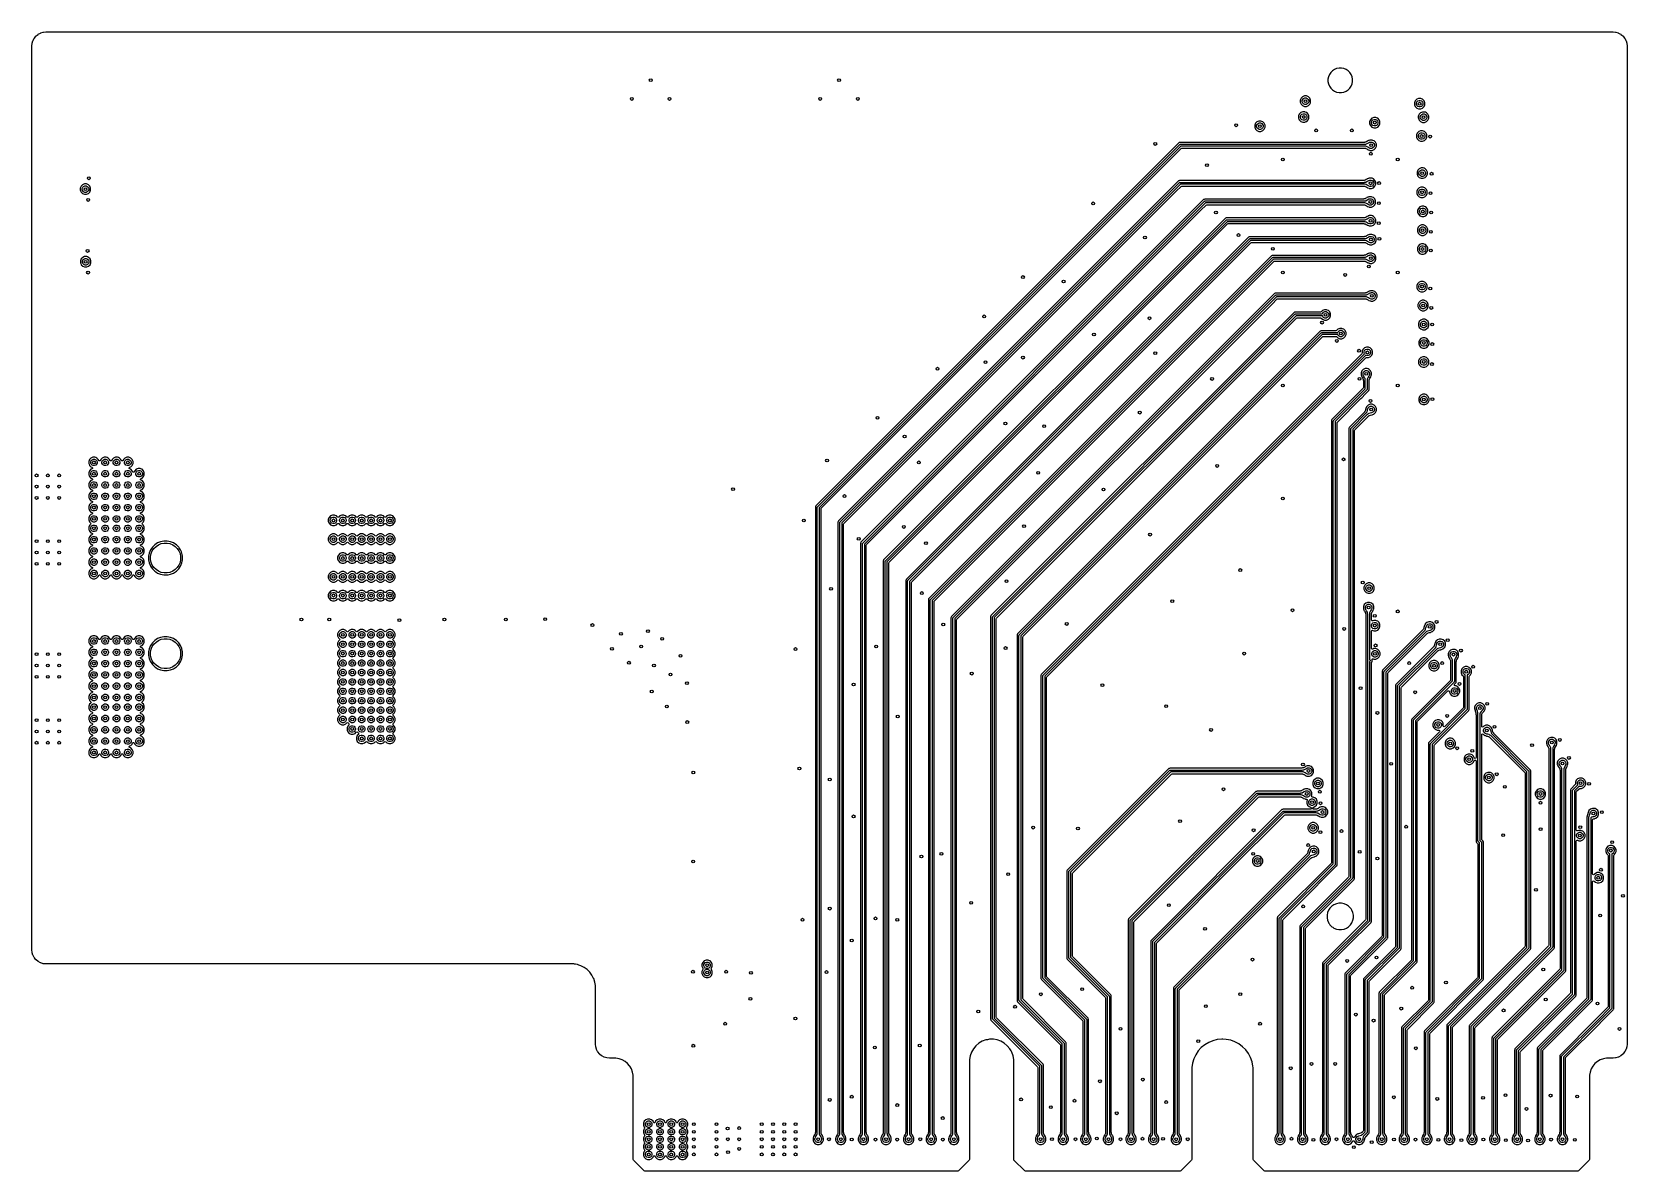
# Model space of a CAD drawing. Extents: x 114.9 to 199.6, y -137.1 to -76.7.
import ezdxf

# ---------------------------------------------------------------- set-up
doc = ezdxf.new("R2010")
doc.units = 0
doc.layers.add('BLACK', color=7, linetype='CONTINUOUS')

msp = doc.modelspace()

# ---------------------------------------------------------------- linework, layer by layer
at = {"layer": 'BLACK', "linetype": 'CONTINUOUS'}
for p, q in [((114.939822, -77.10893), (115.004542, -76.98785)), ((115.004542, -76.98785), (115.009871, -76.979874)), ((115.009871, -76.979874), (115.096961, -76.873753)), ((115.096961, -76.873753), (115.103754, -76.866961)), ((115.103754, -76.866961), (115.209874, -76.779871)), ((115.209874, -76.779871), (115.21785, -76.774542)), ((115.21785, -76.774542), (115.33893, -76.709822)), ((115.33893, -76.709822), (115.34779, -76.706153)), ((115.34779, -76.706153), (115.479162, -76.666301)), ((115.479162, -76.666301), (115.488581, -76.664428)), ((115.488581, -76.664428), (115.627604, -76.650736)), ((115.627604, -76.650736), (115.632407, -76.6505)), ((115.632407, -76.6505), (115.67417, -76.6505)), ((115.67417, -76.6505), (198.78583, -76.6505)), ((198.78583, -76.6505), (198.827593, -76.6505)), ((198.827593, -76.6505), (198.832396, -76.650736)), ((198.832396, -76.650736), (198.971417, -76.664428)), ((198.971417, -76.664428), (198.980839, -76.666302)), ((198.980839, -76.666302), (199.112205, -76.706151)), ((199.112205, -76.706151), (199.121072, -76.709824)), ((199.121072, -76.709824), (199.186123, -76.744595)), ((199.186123, -76.744595), (199.242144, -76.774539)), ((199.242144, -76.774539), (199.25013, -76.779875)), ((199.25013, -76.779875), (199.356245, -76.866961)), ((199.356245, -76.866961), (199.363038, -76.873754)), ((199.363038, -76.873754), (199.450124, -76.979869)), ((199.450124, -76.979869), (199.45546, -76.987855)), ((199.45546, -76.987855), (199.520173, -77.108923)), ((114.8805, -77.402406), (114.880736, -77.397603)), ((114.8805, -79.161927), (114.8805, -77.402406)), ((114.880736, -77.397603), (114.894428, -77.258582)), ((114.894428, -77.258582), (114.896302, -77.249161)), ((114.896302, -77.249161), (114.936153, -77.11779)), ((114.936153, -77.11779), (114.939822, -77.10893)), ((199.520173, -77.108923), (199.523849, -77.117798)), ((199.523849, -77.117798), (199.563697, -77.249161)), ((199.563697, -77.249161), (199.565571, -77.258582)), ((199.565571, -77.258582), (199.579264, -77.397603)), ((199.579264, -77.397603), (199.5795, -77.402406)), ((199.5795, -77.402406), (199.5795, -130.397593)), ((183.933331, -78.720723), (183.842723, -78.811331)), ((184.039874, -78.649534), (183.933331, -78.720723)), ((184.158257, -78.600498), (184.039874, -78.649534)), ((184.158262, -78.600497), (184.158257, -78.600498)), ((184.283927, -78.5755), (184.158262, -78.600497)), ((184.283931, -78.5755), (184.283927, -78.5755)), ((184.412069, -78.5755), (184.283931, -78.5755)), ((184.412072, -78.5755), (184.412069, -78.5755)), ((184.537737, -78.600497), (184.412072, -78.5755)), ((184.537742, -78.600498), (184.537737, -78.600497)), ((184.537744, -78.600499), (184.537742, -78.600498)), ((184.656127, -78.649535), (184.537744, -78.600499)), ((184.762669, -78.720724), (184.656127, -78.649535)), ((184.853276, -78.811331), (184.762669, -78.720724)), ((114.8805, -80.275198), (114.8805, -79.161927)), ((183.722497, -79.036262), (183.6975, -79.161927)), ((183.6975, -79.161927), (183.6975, -79.290072)), ((183.6975, -79.290072), (183.722497, -79.415737)), ((183.722498, -79.036257), (183.722497, -79.036262)), ((183.722497, -79.415737), (183.722498, -79.415742)), ((183.771534, -78.917874), (183.722498, -79.036257)), ((183.722498, -79.415742), (183.722499, -79.415744)), ((183.722499, -79.415744), (183.771535, -79.534127)), ((183.842723, -78.811331), (183.771534, -78.917874)), ((183.771535, -79.534127), (183.842724, -79.640669)), ((184.924465, -78.917873), (184.853276, -78.811331)), ((184.853276, -79.640669), (184.924465, -79.534127)), ((184.973501, -79.036256), (184.924465, -78.917873)), ((184.924465, -79.534127), (184.973501, -79.415744)), ((184.9985, -79.161931), (184.973501, -79.036256)), ((184.973501, -79.415744), (184.9985, -79.290069)), ((184.9985, -79.290069), (184.9985, -79.161931)), ((114.8805, -81.115198), (114.8805, -80.275198)), ((182.267444, -80.17394), (182.2255, -80.275198)), ((182.2255, -80.275198), (182.2255, -80.384801)), ((182.2255, -80.384801), (182.23602, -80.410198)), ((182.23602, -80.410198), (182.267443, -80.486058)), ((182.34494, -80.096444), (182.267444, -80.17394)), ((182.329363, -80.295859), (182.355493, -80.232775)), ((182.329363, -80.364141), (182.329363, -80.295859)), ((182.355493, -80.427225), (182.329363, -80.364141)), ((182.446198, -80.0545), (182.34494, -80.096444)), ((182.355493, -80.232775), (182.403775, -80.184493)), ((182.403775, -80.475507), (182.355493, -80.427225)), ((182.403775, -80.184493), (182.466859, -80.158363)), ((182.4462, -80.0545), (182.446198, -80.0545)), ((182.5558, -80.0545), (182.4462, -80.0545)), ((182.466859, -80.158363), (182.535141, -80.158363)), ((182.535141, -80.158363), (182.598225, -80.184493)), ((182.555801, -80.0545), (182.5558, -80.0545)), ((182.597744, -80.071874), (182.555801, -80.0545)), ((182.657058, -80.096443), (182.597744, -80.071874)), ((182.598225, -80.184493), (182.646507, -80.232775)), ((182.646507, -80.427225), (182.598225, -80.475507)), ((182.646507, -80.232775), (182.672637, -80.295859)), ((182.672637, -80.364141), (182.646507, -80.427225)), ((182.657059, -80.096444), (182.657058, -80.096443)), ((182.657061, -80.096445), (182.657059, -80.096444)), ((182.734555, -80.173939), (182.657061, -80.096445)), ((182.672637, -80.295859), (182.672637, -80.364141)), ((182.734555, -80.17394), (182.734555, -80.173939)), ((182.734557, -80.173942), (182.734555, -80.17394)), ((182.7765, -80.2752), (182.734557, -80.173942)), ((182.734557, -80.486058), (182.76598, -80.410198)), ((182.76598, -80.410198), (182.7765, -80.3848)), ((182.7765, -80.3848), (182.7765, -80.2752)), ((183.842724, -79.640669), (183.933331, -79.731276)), ((183.933331, -79.731276), (184.039873, -79.802465)), ((184.039873, -79.802465), (184.158256, -79.851501)), ((184.158256, -79.851501), (184.283931, -79.8765)), ((184.283931, -79.8765), (184.412069, -79.8765)), ((184.412069, -79.8765), (184.537744, -79.851501)), ((184.537744, -79.851501), (184.656127, -79.802465)), ((184.656127, -79.802465), (184.762669, -79.731276)), ((184.762669, -79.731276), (184.853276, -79.640669)), ((188.331444, -80.30894), (188.2895, -80.410198)), ((188.2895, -80.410198), (188.2895, -80.4102)), ((188.2895, -80.4102), (188.2895, -80.5198)), ((188.40894, -80.231444), (188.331444, -80.30894)), ((188.393363, -80.430859), (188.419493, -80.367775)), ((188.393363, -80.499141), (188.393363, -80.430859)), ((188.510198, -80.1895), (188.40894, -80.231444)), ((188.419493, -80.367775), (188.467775, -80.319493)), ((188.467775, -80.319493), (188.530859, -80.293363)), ((188.5102, -80.1895), (188.510198, -80.1895)), ((188.6198, -80.1895), (188.5102, -80.1895)), ((188.530859, -80.293363), (188.599141, -80.293363)), ((188.599141, -80.293363), (188.662225, -80.319493)), ((188.619801, -80.1895), (188.6198, -80.1895)), ((188.661744, -80.206874), (188.619801, -80.1895)), ((188.721058, -80.231443), (188.661744, -80.206874)), ((188.662225, -80.319493), (188.710507, -80.367775)), ((188.710507, -80.367775), (188.736637, -80.430859)), ((188.721059, -80.231444), (188.721058, -80.231443)), ((188.721061, -80.231445), (188.721059, -80.231444)), ((188.798555, -80.308939), (188.721061, -80.231445)), ((188.736637, -80.430859), (188.736637, -80.499141)), ((188.798555, -80.30894), (188.798555, -80.308939)), ((188.798557, -80.308942), (188.798555, -80.30894)), ((188.8405, -80.4102), (188.798557, -80.308942)), ((188.8405, -80.5198), (188.8405, -80.4102)), ((114.8805, -81.604198), (114.8805, -81.115198)), ((182.176444, -81.01394), (182.1345, -81.115198)), ((182.1345, -81.115198), (182.1345, -81.224801)), ((182.1345, -81.224801), (182.151874, -81.266744)), ((182.151874, -81.266744), (182.176443, -81.326058)), ((182.25394, -80.936444), (182.176444, -81.01394)), ((182.238363, -81.135859), (182.264493, -81.072775)), ((182.238363, -81.204141), (182.238363, -81.135859)), ((182.264493, -81.267225), (182.238363, -81.204141)), ((182.355198, -80.8945), (182.25394, -80.936444)), ((182.264493, -81.072775), (182.312775, -81.024493)), ((182.312775, -81.315507), (182.264493, -81.267225)), ((182.267443, -80.486058), (182.267444, -80.486059)), ((182.267444, -80.486059), (182.267445, -80.486061)), ((182.267445, -80.486061), (182.344939, -80.563555)), ((182.312775, -81.024493), (182.375859, -80.998363)), ((182.344939, -80.563555), (182.34494, -80.563555)), ((182.34494, -80.563555), (182.344942, -80.563557)), ((182.344942, -80.563557), (182.4462, -80.6055)), ((182.3552, -80.8945), (182.355198, -80.8945)), ((182.4648, -80.8945), (182.3552, -80.8945)), ((182.375859, -80.998363), (182.444141, -80.998363)), ((182.466859, -80.501637), (182.403775, -80.475507)), ((182.444141, -80.998363), (182.507225, -81.024493)), ((182.4462, -80.6055), (182.446202, -80.6055)), ((182.446202, -80.6055), (182.555798, -80.6055)), ((182.464801, -80.8945), (182.4648, -80.8945)), ((182.488942, -80.9045), (182.464801, -80.8945)), ((182.535141, -80.501637), (182.466859, -80.501637)), ((182.566058, -80.936443), (182.488942, -80.9045)), ((182.507225, -81.024493), (182.555507, -81.072775)), ((182.555507, -81.267225), (182.507225, -81.315507)), ((182.598225, -80.475507), (182.535141, -80.501637)), ((182.555507, -81.072775), (182.581637, -81.135859)), ((182.581637, -81.204141), (182.555507, -81.267225)), ((182.555798, -80.6055), (182.5558, -80.6055)), ((182.5558, -80.6055), (182.657058, -80.563557)), ((182.566059, -80.936444), (182.566058, -80.936443)), ((182.566061, -80.936445), (182.566059, -80.936444)), ((182.643555, -81.013939), (182.566061, -80.936445)), ((182.581637, -81.135859), (182.581637, -81.204141)), ((182.643555, -81.01394), (182.643555, -81.013939)), ((182.643557, -81.013942), (182.643555, -81.01394)), ((182.6855, -81.1152), (182.643557, -81.013942)), ((182.643557, -81.326058), (182.6855, -81.2248)), ((182.657058, -80.563557), (182.65706, -80.563555)), ((182.65706, -80.563555), (182.657061, -80.563555)), ((182.657061, -80.563555), (182.734555, -80.486061)), ((182.6855, -81.125198), (182.6855, -81.1152)), ((182.6855, -81.2248), (182.6855, -81.125198)), ((182.734555, -80.48606), (182.734557, -80.486058)), ((182.734555, -80.486061), (182.734555, -80.48606)), ((186.02394, -81.236444), (185.946444, -81.31394)), ((186.027909, -81.2348), (186.02394, -81.236444)), ((186.05205, -81.2248), (186.027909, -81.2348)), ((186.125198, -81.1945), (186.05205, -81.2248)), ((186.082775, -81.324493), (186.145859, -81.298363)), ((186.1252, -81.1945), (186.125198, -81.1945)), ((186.2348, -81.1945), (186.1252, -81.1945)), ((186.145859, -81.298363), (186.214141, -81.298363)), ((186.214141, -81.298363), (186.277225, -81.324493)), ((186.234801, -81.1945), (186.2348, -81.1945)), ((186.276744, -81.211874), (186.234801, -81.1945)), ((186.336058, -81.236443), (186.276744, -81.211874)), ((186.336059, -81.236444), (186.336058, -81.236443)), ((186.336061, -81.236445), (186.336059, -81.236444)), ((186.413555, -81.313939), (186.336061, -81.236445)), ((188.2895, -80.5198), (188.331443, -80.621058)), ((188.331443, -80.621058), (188.331444, -80.621059)), ((188.331444, -80.621059), (188.331445, -80.621061)), ((188.331445, -80.621061), (188.408939, -80.698555)), ((188.419493, -80.562225), (188.393363, -80.499141)), ((188.408939, -80.698555), (188.40894, -80.698555)), ((188.40894, -80.698555), (188.408942, -80.698557)), ((188.408942, -80.698557), (188.5102, -80.7405)), ((188.467775, -80.610507), (188.419493, -80.562225)), ((188.530859, -80.636637), (188.467775, -80.610507)), ((188.536444, -81.02394), (188.4945, -81.125198)), ((188.4945, -81.125198), (188.4945, -81.234801)), ((188.4945, -81.234801), (188.495181, -81.236444)), ((188.495181, -81.236444), (188.536443, -81.336058)), ((188.5102, -80.7405), (188.510202, -80.7405)), ((188.510202, -80.7405), (188.619798, -80.7405)), ((188.599141, -80.636637), (188.530859, -80.636637)), ((188.61394, -80.946444), (188.536444, -81.02394)), ((188.598363, -81.145859), (188.624493, -81.082775)), ((188.598363, -81.214141), (188.598363, -81.145859)), ((188.624493, -81.277225), (188.598363, -81.214141)), ((188.662225, -80.610507), (188.599141, -80.636637)), ((188.715198, -80.9045), (188.61394, -80.946444)), ((188.619798, -80.7405), (188.6198, -80.7405)), ((188.6198, -80.7405), (188.721058, -80.698557)), ((188.624493, -81.082775), (188.672775, -81.034493)), ((188.672775, -81.325507), (188.624493, -81.277225)), ((188.710507, -80.562225), (188.662225, -80.610507)), ((188.672775, -81.034493), (188.735859, -81.008363)), ((188.736637, -80.499141), (188.710507, -80.562225)), ((188.7152, -80.9045), (188.715198, -80.9045)), ((188.8248, -80.9045), (188.7152, -80.9045)), ((188.721058, -80.698557), (188.72106, -80.698555)), ((188.72106, -80.698555), (188.721061, -80.698555)), ((188.721061, -80.698555), (188.798555, -80.621061)), ((188.735859, -81.008363), (188.804141, -81.008363)), ((188.798555, -80.62106), (188.798557, -80.621058)), ((188.798555, -80.621061), (188.798555, -80.62106)), ((188.798557, -80.621058), (188.8405, -80.5198)), ((188.804141, -81.008363), (188.867225, -81.034493)), ((188.824801, -80.9045), (188.8248, -80.9045)), ((188.866744, -80.921874), (188.824801, -80.9045)), ((188.926058, -80.946443), (188.866744, -80.921874)), ((188.867225, -81.034493), (188.915507, -81.082775)), ((188.915507, -81.277225), (188.867225, -81.325507)), ((188.915507, -81.082775), (188.941637, -81.145859)), ((188.941637, -81.214141), (188.915507, -81.277225)), ((188.926059, -80.946444), (188.926058, -80.946443)), ((188.926061, -80.946445), (188.926059, -80.946444)), ((189.003555, -81.023939), (188.926061, -80.946445)), ((188.941637, -81.145859), (188.941637, -81.214141)), ((189.003555, -81.02394), (189.003555, -81.023939)), ((189.003557, -81.023942), (189.003555, -81.02394)), ((189.0455, -81.1252), (189.003557, -81.023942)), ((189.003557, -81.336058), (189.0455, -81.2348)), ((189.0455, -81.2348), (189.0455, -81.1252)), ((114.8805, -82.125198), (114.8805, -81.604198)), ((114.8805, -84.945198), (114.8805, -82.125198)), ((179.847444, -81.50294), (179.8055, -81.604198)), ((179.8055, -81.604198), (179.8055, -81.6042)), ((179.8055, -81.6042), (179.8055, -81.7138)), ((179.8055, -81.7138), (179.847443, -81.815058)), ((179.847443, -81.815058), (179.847444, -81.815059)), ((179.92494, -81.425444), (179.847444, -81.50294)), ((179.847444, -81.815059), (179.847445, -81.815061)), ((179.847445, -81.815061), (179.924939, -81.892555)), ((179.909363, -81.624859), (179.935493, -81.561775)), ((179.909363, -81.693141), (179.909363, -81.624859)), ((179.935493, -81.756225), (179.909363, -81.693141)), ((179.924939, -81.892555), (179.92494, -81.892555)), ((180.026198, -81.3835), (179.92494, -81.425444)), ((179.92494, -81.892555), (179.924942, -81.892557)), ((179.924942, -81.892557), (180.0262, -81.9345)), ((179.935493, -81.561775), (179.983775, -81.513493)), ((179.983775, -81.804507), (179.935493, -81.756225)), ((179.983775, -81.513493), (180.046859, -81.487363)), ((180.046859, -81.830637), (179.983775, -81.804507)), ((180.0262, -81.3835), (180.026198, -81.3835)), ((180.1358, -81.3835), (180.0262, -81.3835)), ((180.0262, -81.9345), (180.026202, -81.9345)), ((180.026202, -81.9345), (180.135798, -81.9345)), ((180.046859, -81.487363), (180.115141, -81.487363)), ((180.115141, -81.830637), (180.046859, -81.830637)), ((180.115141, -81.487363), (180.178225, -81.513493)), ((180.178225, -81.804507), (180.115141, -81.830637)), ((180.135798, -81.9345), (180.1358, -81.9345)), ((180.135801, -81.3835), (180.1358, -81.3835)), ((180.1358, -81.9345), (180.237058, -81.892557)), ((180.177744, -81.400874), (180.135801, -81.3835)), ((180.237058, -81.425443), (180.177744, -81.400874)), ((180.178225, -81.513493), (180.226507, -81.561775)), ((180.226507, -81.756225), (180.178225, -81.804507)), ((180.226507, -81.561775), (180.252637, -81.624859)), ((180.252637, -81.693141), (180.226507, -81.756225)), ((180.237059, -81.425444), (180.237058, -81.425443)), ((180.237058, -81.892557), (180.23706, -81.892555)), ((180.237061, -81.425445), (180.237059, -81.425444)), ((180.23706, -81.892555), (180.237061, -81.892555)), ((180.314555, -81.502939), (180.237061, -81.425445)), ((180.237061, -81.892555), (180.314555, -81.815061)), ((180.252637, -81.624859), (180.252637, -81.693141)), ((180.314555, -81.50294), (180.314555, -81.502939)), ((180.314557, -81.502942), (180.314555, -81.50294)), ((180.314555, -81.81506), (180.314557, -81.815058)), ((180.314555, -81.815061), (180.314555, -81.81506)), ((180.3565, -81.6042), (180.314557, -81.502942)), ((180.314557, -81.815058), (180.3565, -81.7138)), ((180.3565, -81.7138), (180.3565, -81.6042)), ((182.176443, -81.326058), (182.176444, -81.326059)), ((182.176444, -81.326059), (182.176445, -81.326061)), ((182.176445, -81.326061), (182.253939, -81.403555)), ((182.253939, -81.403555), (182.25394, -81.403555)), ((182.25394, -81.403555), (182.253942, -81.403557)), ((182.253942, -81.403557), (182.3552, -81.4455)), ((182.375859, -81.341637), (182.312775, -81.315507)), ((182.3552, -81.4455), (182.355202, -81.4455)), ((182.355202, -81.4455), (182.464798, -81.4455)), ((182.444141, -81.341637), (182.375859, -81.341637)), ((182.507225, -81.315507), (182.444141, -81.341637)), ((182.464798, -81.4455), (182.4648, -81.4455)), ((182.4648, -81.4455), (182.537955, -81.415198)), ((182.537955, -81.415198), (182.566058, -81.403557)), ((182.566058, -81.403557), (182.56606, -81.403555)), ((182.56606, -81.403555), (182.566061, -81.403555)), ((182.566061, -81.403555), (182.643555, -81.326061)), ((182.643555, -81.32606), (182.643557, -81.326058)), ((182.643555, -81.326061), (182.643555, -81.32606)), ((185.946444, -81.31394), (185.9045, -81.415198)), ((185.9045, -81.415198), (185.9045, -81.4152)), ((185.9045, -81.4152), (185.9045, -81.5248)), ((185.9045, -81.5248), (185.946443, -81.626058)), ((185.946443, -81.626058), (185.946444, -81.626059)), ((185.946444, -81.626059), (185.946445, -81.626061)), ((185.946445, -81.626061), (186.023939, -81.703555)), ((186.008363, -81.435859), (186.034493, -81.372775)), ((186.008363, -81.504141), (186.008363, -81.435859)), ((186.034493, -81.567225), (186.008363, -81.504141)), ((186.023939, -81.703555), (186.02394, -81.703555)), ((186.02394, -81.703555), (186.023942, -81.703557)), ((186.023942, -81.703557), (186.1252, -81.7455)), ((186.034493, -81.372775), (186.082775, -81.324493)), ((186.082775, -81.615507), (186.034493, -81.567225)), ((186.145859, -81.641637), (186.082775, -81.615507)), ((186.1252, -81.7455), (186.125202, -81.7455)), ((186.125202, -81.7455), (186.234798, -81.7455)), ((186.214141, -81.641637), (186.145859, -81.641637)), ((186.277225, -81.615507), (186.214141, -81.641637)), ((186.234798, -81.7455), (186.2348, -81.7455)), ((186.2348, -81.7455), (186.336058, -81.703557)), ((186.277225, -81.324493), (186.325507, -81.372775)), ((186.325507, -81.567225), (186.277225, -81.615507)), ((186.325507, -81.372775), (186.351637, -81.435859)), ((186.351637, -81.504141), (186.325507, -81.567225)), ((186.336058, -81.703557), (186.33606, -81.703555)), ((186.33606, -81.703555), (186.336061, -81.703555)), ((186.336061, -81.703555), (186.413555, -81.626061)), ((186.351637, -81.435859), (186.351637, -81.504141)), ((186.413555, -81.31394), (186.413555, -81.313939)), ((186.413557, -81.313942), (186.413555, -81.31394)), ((186.413555, -81.62606), (186.413557, -81.626058)), ((186.413555, -81.626061), (186.413555, -81.62606)), ((186.4555, -81.4152), (186.413557, -81.313942)), ((186.413557, -81.626058), (186.4555, -81.5248)), ((186.4555, -81.5248), (186.4555, -81.4152)), ((188.436444, -82.02394), (188.3945, -82.125198)), ((188.3945, -82.125198), (188.3945, -82.1252)), ((188.3945, -82.1252), (188.3945, -82.2348)), ((188.51394, -81.946444), (188.436444, -82.02394)), ((188.498363, -82.145859), (188.524493, -82.082775)), ((188.498363, -82.214141), (188.498363, -82.145859)), ((188.615198, -81.9045), (188.51394, -81.946444)), ((188.524493, -82.082775), (188.572775, -82.034493)), ((188.536443, -81.336058), (188.536444, -81.336059)), ((188.536444, -81.336059), (188.536445, -81.336061)), ((188.536445, -81.336061), (188.613939, -81.413555)), ((188.572775, -82.034493), (188.635859, -82.008363)), ((188.613939, -81.413555), (188.61394, -81.413555)), ((188.61394, -81.413555), (188.613942, -81.413557)), ((188.613942, -81.413557), (188.7152, -81.4555)), ((188.6152, -81.9045), (188.615198, -81.9045)), ((188.7248, -81.9045), (188.6152, -81.9045)), ((188.635859, -82.008363), (188.704141, -82.008363)), ((188.735859, -81.351637), (188.672775, -81.325507)), ((188.704141, -82.008363), (188.767225, -82.034493)), ((188.7152, -81.4555), (188.715202, -81.4555)), ((188.715202, -81.4555), (188.824798, -81.4555)), ((188.724801, -81.9045), (188.7248, -81.9045)), ((188.766744, -81.921874), (188.724801, -81.9045)), ((188.804141, -81.351637), (188.735859, -81.351637)), ((188.826058, -81.946443), (188.766744, -81.921874)), ((188.767225, -82.034493), (188.815507, -82.082775)), ((188.867225, -81.325507), (188.804141, -81.351637)), ((188.815507, -82.082775), (188.841637, -82.145859)), ((188.824798, -81.4555), (188.8248, -81.4555)), ((188.8248, -81.4555), (188.926058, -81.413557)), ((188.826059, -81.946444), (188.826058, -81.946443)), ((188.826061, -81.946445), (188.826059, -81.946444)), ((188.903555, -82.023939), (188.826061, -81.946445)), ((188.841637, -82.145859), (188.841637, -82.214141)), ((188.903555, -82.02394), (188.903555, -82.023939)), ((188.903557, -82.023942), (188.903555, -82.02394)), ((188.9455, -82.1252), (188.903557, -82.023942)), ((188.926058, -81.413557), (188.92606, -81.413555)), ((188.92606, -81.413555), (188.926061, -81.413555)), ((188.926061, -81.413555), (189.003555, -81.336061)), ((188.9455, -82.2348), (188.9455, -82.1252)), ((189.003555, -81.33606), (189.003557, -81.336058)), ((189.003555, -81.336061), (189.003555, -81.33606)), ((175.774745, -82.542414), (156.502413, -101.814745)), ((156.594645, -101.864645), (175.824645, -82.634645)), ((175.88071, -82.72), (156.68, -101.92071)), ((174.647641, -84.095198), (175.907987, -82.834852)), ((175.774747, -82.542413), (175.774745, -82.542414)), ((175.774749, -82.542412), (175.774747, -82.542413)), ((175.802406, -82.530956), (175.774749, -82.542412)), ((175.830064, -82.5195), (175.802406, -82.530955)), ((175.802406, -82.530955), (175.802406, -82.530956)), ((175.824645, -82.634645), (175.840866, -82.623806)), ((185.618525, -82.5195), (175.830064, -82.5195)), ((175.840866, -82.623806), (175.86, -82.62)), ((175.86, -82.62), (185.652349, -82.62)), ((185.652497, -82.72), (175.88071, -82.72)), ((175.907987, -82.834852), (175.942635, -82.8205)), ((175.942635, -82.8205), (185.619557, -82.8205)), ((185.630846, -82.517926), (185.618525, -82.5195)), ((185.619557, -82.8205), (185.62648, -82.820991)), ((185.62648, -82.820991), (185.629693, -82.821449)), ((185.629693, -82.821449), (185.645942, -82.826022)), ((185.646038, -82.513979), (185.630846, -82.517926)), ((185.645942, -82.826022), (185.68079, -82.828741)), ((185.678977, -82.511434), (185.646038, -82.513979)), ((185.652349, -82.62), (185.654161, -82.619166)), ((185.654152, -82.720842), (185.652497, -82.72)), ((185.702644, -82.724627), (185.654152, -82.720842)), ((185.654161, -82.619166), (185.702142, -82.615461)), ((185.688354, -82.509782), (185.678977, -82.511434)), ((185.68079, -82.828741), (185.682321, -82.82896)), ((185.682321, -82.82896), (185.682832, -82.829262)), ((185.682832, -82.829262), (185.688687, -82.830306)), ((185.697384, -82.507266), (185.688354, -82.509782)), ((185.688687, -82.830306), (185.697957, -82.83292)), ((185.709447, -82.502078), (185.697384, -82.507266)), ((185.697957, -82.83292), (185.709932, -82.838104)), ((185.702142, -82.615461), (185.745825, -82.603288)), ((185.746588, -82.737021), (185.702644, -82.724627)), ((185.752562, -82.476202), (185.709447, -82.502078)), ((185.709932, -82.838104), (185.753799, -82.864534)), ((185.745825, -82.603288), (185.810097, -82.564715)), ((185.810096, -82.775284), (185.746588, -82.737021)), ((185.754587, -82.474918), (185.752562, -82.476202)), ((185.753799, -82.864534), (185.754929, -82.865237)), ((185.796044, -82.447191), (185.754587, -82.474918)), ((185.754929, -82.865237), (185.781752, -82.882457)), ((185.781752, -82.882457), (185.809163, -82.900055)), ((185.802909, -82.442969), (185.796044, -82.447191)), ((185.804439, -82.442107), (185.802909, -82.442969)), ((185.811588, -82.43843), (185.804439, -82.442107)), ((185.809163, -82.900055), (185.809173, -82.900061)), ((185.809173, -82.900061), (185.809181, -82.900066)), ((185.809181, -82.900066), (185.809192, -82.900072)), ((185.809192, -82.900072), (185.809202, -82.900078)), ((185.809202, -82.900078), (185.812705, -82.902031)), ((185.866176, -82.811286), (185.810096, -82.775284)), ((185.810097, -82.564715), (185.854705, -82.53488)), ((185.852778, -82.419188), (185.811588, -82.43843)), ((185.812705, -82.902031), (185.820605, -82.906436)), ((185.820605, -82.906436), (185.823217, -82.907687)), ((185.823217, -82.907687), (185.835348, -82.912597)), ((185.835348, -82.912597), (185.909893, -82.93751)), ((185.860844, -82.41582), (185.852778, -82.419188)), ((185.854705, -82.53488), (185.85624, -82.534015)), ((185.85624, -82.534015), (185.897423, -82.514776)), ((185.862657, -82.415149), (185.860844, -82.41582)), ((185.870964, -82.412465), (185.862657, -82.415149)), ((185.868788, -82.812537), (185.866176, -82.811286)), ((185.943336, -82.837451), (185.868788, -82.812537)), ((185.915512, -82.400078), (185.870964, -82.412465)), ((185.897423, -82.514776), (185.89923, -82.514108)), ((185.89923, -82.514108), (185.943778, -82.501722)), ((185.909893, -82.93751), (185.916012, -82.939351)), ((185.917881, -82.399665), (185.915512, -82.400078)), ((185.916012, -82.939351), (185.917377, -82.939717)), ((185.917377, -82.939717), (185.917378, -82.939717)), ((185.917378, -82.939717), (185.917389, -82.93972)), ((185.917389, -82.93972), (185.917399, -82.93972)), ((185.917399, -82.93972), (185.917476, -82.939732)), ((185.917476, -82.939732), (185.918693, -82.940069)), ((185.930354, -82.396506), (185.917849, -82.399485)), ((185.917849, -82.399485), (185.917881, -82.399665)), ((185.918693, -82.940069), (185.920068, -82.940438)), ((185.920068, -82.940438), (185.920064, -82.94045)), ((185.920064, -82.94045), (185.928983, -82.942924)), ((185.928983, -82.942924), (185.9352, -82.9455)), ((185.935199, -82.3945), (185.930354, -82.396506)), ((185.9352, -82.3945), (185.935199, -82.3945)), ((186.0448, -82.3945), (185.9352, -82.3945)), ((185.9352, -82.9455), (185.935202, -82.9455)), ((185.935202, -82.9455), (186.044798, -82.9455)), ((185.944698, -82.837816), (185.943336, -82.837451)), ((185.943778, -82.501722), (185.946845, -82.502096)), ((185.946018, -82.83756), (185.944698, -82.837816)), ((185.955859, -82.841637), (185.946018, -82.83756)), ((185.946845, -82.502096), (185.955859, -82.498363)), ((185.955859, -82.498363), (186.024141, -82.498363)), ((186.024141, -82.841637), (185.955859, -82.841637)), ((186.024141, -82.498363), (186.087225, -82.524493)), ((186.087225, -82.815507), (186.024141, -82.841637)), ((186.044798, -82.9455), (186.0448, -82.9455)), ((186.044801, -82.3945), (186.0448, -82.3945)), ((186.0448, -82.9455), (186.146058, -82.903557)), ((186.086744, -82.411874), (186.044801, -82.3945)), ((186.146058, -82.436443), (186.086744, -82.411874)), ((186.087225, -82.524493), (186.135507, -82.572775)), ((186.135507, -82.767225), (186.087225, -82.815507)), ((186.135507, -82.572775), (186.161637, -82.635859)), ((186.161637, -82.704141), (186.135507, -82.767225)), ((186.146059, -82.436444), (186.146058, -82.436443)), ((186.146058, -82.903557), (186.14606, -82.903555)), ((186.146061, -82.436445), (186.146059, -82.436444)), ((186.14606, -82.903555), (186.146061, -82.903555)), ((186.223555, -82.513939), (186.146061, -82.436445)), ((186.146061, -82.903555), (186.223555, -82.826061)), ((186.161637, -82.635859), (186.161637, -82.704141)), ((186.223555, -82.51394), (186.223555, -82.513939)), ((186.223557, -82.513942), (186.223555, -82.51394)), ((186.223555, -82.82606), (186.223557, -82.826058)), ((186.223555, -82.826061), (186.223555, -82.82606)), ((186.2655, -82.6152), (186.223557, -82.513942)), ((186.223557, -82.826058), (186.2655, -82.7248)), ((186.2655, -82.7248), (186.2655, -82.6152)), ((188.3945, -82.2348), (188.436443, -82.336058)), ((188.436443, -82.336058), (188.436444, -82.336059)), ((188.436444, -82.336059), (188.436445, -82.336061)), ((188.436445, -82.336061), (188.513939, -82.413555)), ((188.524493, -82.277225), (188.498363, -82.214141)), ((188.513939, -82.413555), (188.51394, -82.413555)), ((188.51394, -82.413555), (188.513942, -82.413557)), ((188.513942, -82.413557), (188.6152, -82.4555)), ((188.572775, -82.325507), (188.524493, -82.277225)), ((188.635859, -82.351637), (188.572775, -82.325507)), ((188.6152, -82.4555), (188.615202, -82.4555)), ((188.615202, -82.4555), (188.724798, -82.4555)), ((188.704141, -82.351637), (188.635859, -82.351637)), ((188.767225, -82.325507), (188.704141, -82.351637)), ((188.724798, -82.4555), (188.7248, -82.4555)), ((188.7248, -82.4555), (188.826058, -82.413557)), ((188.815507, -82.277225), (188.767225, -82.325507)), ((188.841637, -82.214141), (188.815507, -82.277225)), ((188.826058, -82.413557), (188.82606, -82.413555)), ((188.82606, -82.413555), (188.826061, -82.413555)), ((188.826061, -82.413555), (188.903555, -82.336061)), ((188.903555, -82.33606), (188.903557, -82.336058)), ((188.903555, -82.336061), (188.903555, -82.33606)), ((188.903557, -82.336058), (188.9455, -82.2348)), ((156.794852, -101.947987), (174.647641, -84.095198)), ((175.764745, -84.562415), (157.702414, -102.624745)), ((157.794645, -102.674645), (175.814644, -84.654645)), ((175.764746, -84.562414), (175.764745, -84.562415)), ((175.788432, -84.552603), (175.764746, -84.562414)), ((175.820062, -84.5395), (175.788432, -84.552603)), ((175.814644, -84.654645), (175.830865, -84.643806)), ((185.588525, -84.5395), (175.820062, -84.5395)), ((175.830865, -84.643806), (175.830866, -84.643806)), ((175.830866, -84.643806), (175.85, -84.64)), ((175.85, -84.64), (185.622349, -84.64)), ((185.600846, -84.537926), (185.588525, -84.5395)), ((185.616038, -84.533979), (185.600846, -84.537926)), ((185.648977, -84.531434), (185.616038, -84.533979)), ((185.622349, -84.64), (185.624161, -84.639166)), ((185.624161, -84.639166), (185.672142, -84.635461)), ((185.658354, -84.529782), (185.648977, -84.531434)), ((185.667384, -84.527266), (185.658354, -84.529782)), ((185.679447, -84.522078), (185.667384, -84.527266)), ((185.672142, -84.635461), (185.715825, -84.623288)), ((185.722562, -84.496202), (185.679447, -84.522078)), ((185.715825, -84.623288), (185.780097, -84.584715)), ((185.724587, -84.494918), (185.722562, -84.496202)), ((185.766044, -84.467191), (185.724587, -84.494918)), ((185.772909, -84.462969), (185.766044, -84.467191)), ((185.774439, -84.462107), (185.772909, -84.462969)), ((185.781588, -84.45843), (185.774439, -84.462107)), ((185.780097, -84.584715), (185.824705, -84.55488)), ((185.822778, -84.439188), (185.781588, -84.45843)), ((185.830844, -84.43582), (185.822778, -84.439188)), ((185.824705, -84.55488), (185.82624, -84.554015)), ((185.82624, -84.554015), (185.867423, -84.534776)), ((185.832657, -84.435149), (185.830844, -84.43582)), ((185.840964, -84.432465), (185.832657, -84.435149)), ((185.885512, -84.420078), (185.840964, -84.432465)), ((185.867423, -84.534776), (185.86923, -84.534108)), ((185.86923, -84.534108), (185.913778, -84.521722)), ((185.887881, -84.419665), (185.885512, -84.420078)), ((185.900354, -84.416506), (185.887849, -84.419485)), ((185.887849, -84.419485), (185.887881, -84.419665)), ((185.905199, -84.4145), (185.900354, -84.416506)), ((185.9052, -84.4145), (185.905199, -84.4145)), ((186.0148, -84.4145), (185.9052, -84.4145)), ((185.913778, -84.521722), (185.916845, -84.522096)), ((185.916845, -84.522096), (185.925859, -84.518363)), ((185.925859, -84.518363), (185.994141, -84.518363)), ((185.994141, -84.518363), (186.057225, -84.544493)), ((186.014801, -84.4145), (186.0148, -84.4145)), ((186.041354, -84.425499), (186.014801, -84.4145)), ((186.116058, -84.456443), (186.041354, -84.425499)), ((186.057225, -84.544493), (186.105507, -84.592775)), ((186.105507, -84.592775), (186.131637, -84.655859)), ((186.116059, -84.456444), (186.116058, -84.456443)), ((186.116061, -84.456445), (186.116059, -84.456444)), ((186.193555, -84.533939), (186.116061, -84.456445)), ((186.131637, -84.655859), (186.131637, -84.724141)), ((186.193555, -84.53394), (186.193555, -84.533939)), ((186.193557, -84.533942), (186.193555, -84.53394)), ((186.2355, -84.6352), (186.193557, -84.533942)), ((186.2355, -84.7448), (186.2355, -84.6352)), ((188.466444, -83.99394), (188.4245, -84.095198)), ((188.4245, -84.095198), (188.4245, -84.0952)), ((188.4245, -84.0952), (188.4245, -84.2048)), ((188.4245, -84.2048), (188.466443, -84.306058)), ((188.466443, -84.306058), (188.466444, -84.306059)), ((188.54394, -83.916444), (188.466444, -83.99394)), ((188.466444, -84.306059), (188.466445, -84.306061)), ((188.466445, -84.306061), (188.543939, -84.383555)), ((188.528363, -84.115859), (188.554493, -84.052775)), ((188.528363, -84.184141), (188.528363, -84.115859)), ((188.554493, -84.247225), (188.528363, -84.184141)), ((188.543939, -84.383555), (188.54394, -84.383555)), ((188.645198, -83.8745), (188.54394, -83.916444)), ((188.54394, -84.383555), (188.543942, -84.383557)), ((188.543942, -84.383557), (188.6452, -84.4255)), ((188.554493, -84.052775), (188.602775, -84.004493)), ((188.602775, -84.295507), (188.554493, -84.247225)), ((188.602775, -84.004493), (188.665859, -83.978363)), ((188.665859, -84.321637), (188.602775, -84.295507)), ((188.6452, -83.8745), (188.645198, -83.8745)), ((188.7548, -83.8745), (188.6452, -83.8745)), ((188.6452, -84.4255), (188.645202, -84.4255)), ((188.645202, -84.4255), (188.754798, -84.4255)), ((188.665859, -83.978363), (188.734141, -83.978363)), ((188.734141, -84.321637), (188.665859, -84.321637)), ((188.734141, -83.978363), (188.797225, -84.004493)), ((188.797225, -84.295507), (188.734141, -84.321637)), ((188.754798, -84.4255), (188.7548, -84.4255)), ((188.754801, -83.8745), (188.7548, -83.8745)), ((188.7548, -84.4255), (188.856058, -84.383557)), ((188.796744, -83.891874), (188.754801, -83.8745)), ((188.856058, -83.916443), (188.796744, -83.891874)), ((188.797225, -84.004493), (188.845507, -84.052775)), ((188.845507, -84.247225), (188.797225, -84.295507)), ((188.845507, -84.052775), (188.871637, -84.115859)), ((188.871637, -84.184141), (188.845507, -84.247225)), ((188.856059, -83.916444), (188.856058, -83.916443)), ((188.856058, -84.383557), (188.85606, -84.383555)), ((188.856061, -83.916445), (188.856059, -83.916444)), ((188.85606, -84.383555), (188.856061, -84.383555)), ((188.933555, -83.993939), (188.856061, -83.916445)), ((188.856061, -84.383555), (188.933555, -84.306061)), ((188.871637, -84.115859), (188.871637, -84.184141)), ((188.933555, -83.99394), (188.933555, -83.993939)), ((188.933557, -83.993942), (188.933555, -83.99394)), ((188.933555, -84.30606), (188.933557, -84.306058)), ((188.933555, -84.306061), (188.933555, -84.30606)), ((188.9755, -84.0952), (188.933557, -83.993942)), ((188.933557, -84.306058), (188.9755, -84.2048)), ((188.9755, -84.2048), (188.9755, -84.0952)), ((114.8805, -88.805198), (114.8805, -84.945198)), ((117.48935, -84.848995), (117.4495, -84.945198)), ((117.4495, -84.945198), (117.4495, -84.9452)), ((117.4495, -84.9452), (117.4495, -85.0548)), ((117.4495, -85.0548), (117.491443, -85.156058)), ((117.491443, -84.843942), (117.48935, -84.848995)), ((117.491444, -84.84394), (117.491443, -84.843941)), ((117.491443, -84.843941), (117.491443, -84.843942)), ((117.491443, -85.156058), (117.491444, -85.156059)), ((117.56894, -84.766444), (117.491444, -84.84394)), ((117.491444, -85.156059), (117.491445, -85.156061)), ((117.491445, -85.156061), (117.568939, -85.233555)), ((117.553363, -84.965859), (117.579493, -84.902775)), ((117.553363, -85.034141), (117.553363, -84.965859)), ((117.579493, -85.097225), (117.553363, -85.034141)), ((117.568939, -85.233555), (117.56894, -85.233555)), ((117.670198, -84.7245), (117.56894, -84.766444)), ((117.56894, -85.233555), (117.568942, -85.233557)), ((117.568942, -85.233557), (117.6702, -85.2755)), ((117.579493, -84.902775), (117.627775, -84.854493)), ((117.627775, -85.145507), (117.579493, -85.097225)), ((117.627775, -84.854493), (117.690859, -84.828363)), ((117.690859, -85.171637), (117.627775, -85.145507)), ((117.6702, -84.7245), (117.670198, -84.7245)), ((117.7798, -84.7245), (117.6702, -84.7245)), ((117.6702, -85.2755), (117.670202, -85.2755)), ((117.670202, -85.2755), (117.779798, -85.2755)), ((117.690859, -84.828363), (117.759141, -84.828363)), ((117.759141, -85.171637), (117.690859, -85.171637)), ((117.759141, -84.828363), (117.822225, -84.854493)), ((117.822225, -85.145507), (117.759141, -85.171637)), ((117.779798, -85.2755), (117.7798, -85.2755)), ((117.779801, -84.7245), (117.7798, -84.7245)), ((117.7798, -85.2755), (117.881058, -85.233557)), ((117.821744, -84.741874), (117.779801, -84.7245)), ((117.881058, -84.766443), (117.821744, -84.741874)), ((117.822225, -84.854493), (117.870507, -84.902775)), ((117.870507, -85.097225), (117.822225, -85.145507)), ((117.870507, -84.902775), (117.896637, -84.965859)), ((117.896637, -85.034141), (117.870507, -85.097225)), ((117.881059, -84.766444), (117.881058, -84.766443)), ((117.881058, -85.233557), (117.88106, -85.233555)), ((117.881061, -84.766445), (117.881059, -84.766444)), ((117.88106, -85.233555), (117.881061, -85.233555)), ((117.958555, -84.843939), (117.881061, -84.766445)), ((117.881061, -85.233555), (117.958555, -85.156061)), ((117.896637, -84.965859), (117.896637, -85.034141)), ((117.958555, -84.84394), (117.958555, -84.843939)), ((117.958557, -84.843942), (117.958555, -84.84394)), ((117.958555, -85.15606), (117.958557, -85.156058)), ((117.958555, -85.156061), (117.958555, -85.15606)), ((118.0005, -84.9452), (117.958557, -84.843942)), ((117.958557, -85.156058), (118.0005, -85.0548)), ((118.0005, -85.0548), (118.0005, -84.9452)), ((175.870711, -84.74), (157.88, -102.73071)), ((157.994852, -102.757987), (175.637641, -85.115198)), ((175.637641, -85.115198), (175.897987, -84.854852)), ((185.622497, -84.74), (175.870711, -84.74)), ((175.897987, -84.854852), (175.932635, -84.8405)), ((175.932635, -84.8405), (185.589557, -84.8405)), ((177.118432, -85.542603), (177.094746, -85.552414)), ((177.150062, -85.5295), (177.118432, -85.542603)), ((185.578525, -85.5295), (177.150062, -85.5295)), ((185.590846, -85.527926), (185.578525, -85.5295)), ((185.589557, -84.8405), (185.59648, -84.840991)), ((185.606038, -85.523979), (185.590846, -85.527926)), ((185.59648, -84.840991), (185.599693, -84.841449)), ((185.599693, -84.841449), (185.615942, -84.846022)), ((185.638977, -85.521434), (185.606038, -85.523979)), ((185.615942, -84.846022), (185.65079, -84.848741)), ((185.624152, -84.740842), (185.622497, -84.74)), ((185.672644, -84.744627), (185.624152, -84.740842)), ((185.648354, -85.519782), (185.638977, -85.521434)), ((185.657384, -85.517266), (185.648354, -85.519782)), ((185.65079, -84.848741), (185.652321, -84.84896)), ((185.652321, -84.84896), (185.652832, -84.849262)), ((185.652832, -84.849262), (185.658687, -84.850306)), ((185.669447, -85.512078), (185.657384, -85.517266)), ((185.658687, -84.850306), (185.667957, -84.85292)), ((185.667957, -84.85292), (185.679932, -84.858104)), ((185.712562, -85.486202), (185.669447, -85.512078)), ((185.716588, -84.757021), (185.672644, -84.744627)), ((185.679932, -84.858104), (185.723799, -84.884534)), ((185.714587, -85.484918), (185.712562, -85.486202)), ((185.756044, -85.457191), (185.714587, -85.484918)), ((185.780096, -84.795284), (185.716588, -84.757021)), ((185.723799, -84.884534), (185.724929, -84.885237)), ((185.724929, -84.885237), (185.739357, -84.8945)), ((185.739357, -84.8945), (185.779163, -84.920055)), ((185.762909, -85.452969), (185.756044, -85.457191)), ((185.764439, -85.452107), (185.762909, -85.452969)), ((185.771588, -85.44843), (185.764439, -85.452107)), ((185.770097, -85.574715), (185.814705, -85.54488)), ((185.812778, -85.429188), (185.771588, -85.44843)), ((185.779163, -84.920055), (185.779173, -84.920061)), ((185.779173, -84.920061), (185.779181, -84.920066)), ((185.779181, -84.920066), (185.779192, -84.920072)), ((185.779192, -84.920072), (185.779202, -84.920078)), ((185.779202, -84.920078), (185.782705, -84.922031)), ((185.836176, -84.831286), (185.780096, -84.795284)), ((185.782705, -84.922031), (185.790605, -84.926436)), ((185.790605, -84.926436), (185.793217, -84.927687)), ((185.793217, -84.927687), (185.805348, -84.932597)), ((185.805348, -84.932597), (185.879893, -84.95751)), ((185.820844, -85.42582), (185.812778, -85.429188)), ((185.814705, -85.54488), (185.81624, -85.544015)), ((185.81624, -85.544015), (185.857423, -85.524776)), ((185.822657, -85.425149), (185.820844, -85.42582)), ((185.830964, -85.422465), (185.822657, -85.425149)), ((185.875512, -85.410078), (185.830964, -85.422465)), ((185.838788, -84.832537), (185.836176, -84.831286)), ((185.913336, -84.857451), (185.838788, -84.832537)), ((185.857423, -85.524776), (185.85923, -85.524108)), ((185.85923, -85.524108), (185.903778, -85.511722)), ((185.877881, -85.409665), (185.875512, -85.410078)), ((185.890354, -85.406506), (185.877849, -85.409485)), ((185.877849, -85.409485), (185.877881, -85.409665)), ((185.879893, -84.95751), (185.886012, -84.959351)), ((185.886012, -84.959351), (185.887377, -84.959717)), ((185.887377, -84.959717), (185.887378, -84.959717)), ((185.887378, -84.959717), (185.887389, -84.95972)), ((185.887389, -84.95972), (185.887399, -84.95972)), ((185.887399, -84.95972), (185.887476, -84.959732)), ((185.887476, -84.959732), (185.888693, -84.960069)), ((185.888693, -84.960069), (185.890068, -84.960438)), ((185.890068, -84.960438), (185.890064, -84.96045)), ((185.890064, -84.96045), (185.898983, -84.962924)), ((185.895199, -85.4045), (185.890354, -85.406506)), ((185.8952, -85.4045), (185.895199, -85.4045)), ((186.0048, -85.4045), (185.8952, -85.4045)), ((185.898983, -84.962924), (185.9052, -84.9655)), ((185.903778, -85.511722), (185.906845, -85.512096)), ((185.9052, -84.9655), (185.905202, -84.9655)), ((185.905202, -84.9655), (186.014798, -84.9655)), ((185.906845, -85.512096), (185.915859, -85.508363)), ((185.914698, -84.857816), (185.913336, -84.857451)), ((185.916018, -84.85756), (185.914698, -84.857816)), ((185.915859, -85.508363), (185.984141, -85.508363)), ((185.925859, -84.861637), (185.916018, -84.85756)), ((185.994141, -84.861637), (185.925859, -84.861637)), ((185.984141, -85.508363), (186.047225, -85.534493)), ((186.057225, -84.835507), (185.994141, -84.861637)), ((186.004801, -85.4045), (186.0048, -85.4045)), ((186.046744, -85.421874), (186.004801, -85.4045)), ((186.014798, -84.9655), (186.0148, -84.9655)), ((186.0148, -84.9655), (186.116058, -84.923557)), ((186.106058, -85.446443), (186.046744, -85.421874)), ((186.047225, -85.534493), (186.095507, -85.582775)), ((186.105507, -84.787225), (186.057225, -84.835507)), ((186.131637, -84.724141), (186.105507, -84.787225)), ((186.106059, -85.446444), (186.106058, -85.446443)), ((186.106061, -85.446445), (186.106059, -85.446444)), ((186.183555, -85.523939), (186.106061, -85.446445)), ((186.116058, -84.923557), (186.11606, -84.923555)), ((186.11606, -84.923555), (186.116061, -84.923555)), ((186.116061, -84.923555), (186.193555, -84.846061)), ((186.183555, -85.52394), (186.183555, -85.523939)), ((186.183557, -85.523942), (186.183555, -85.52394)), ((186.2255, -85.6252), (186.183557, -85.523942)), ((186.193555, -84.84606), (186.193557, -84.846058)), ((186.193555, -84.846061), (186.193555, -84.84606)), ((186.193557, -84.846058), (186.2355, -84.7448)), ((188.456444, -85.01394), (188.4145, -85.115198)), ((188.4145, -85.115198), (188.4145, -85.1152)), ((188.4145, -85.1152), (188.4145, -85.2248)), ((188.4145, -85.2248), (188.456443, -85.326058)), ((188.456443, -85.326058), (188.456444, -85.326059)), ((188.53394, -84.936444), (188.456444, -85.01394)), ((188.456444, -85.326059), (188.456445, -85.326061)), ((188.456445, -85.326061), (188.533939, -85.403555)), ((188.518363, -85.135859), (188.544493, -85.072775)), ((188.518363, -85.204141), (188.518363, -85.135859)), ((188.544493, -85.267225), (188.518363, -85.204141)), ((188.533939, -85.403555), (188.53394, -85.403555)), ((188.635198, -84.8945), (188.53394, -84.936444)), ((188.53394, -85.403555), (188.533942, -85.403557)), ((188.533942, -85.403557), (188.6352, -85.4455)), ((188.544493, -85.072775), (188.592775, -85.024493)), ((188.592775, -85.315507), (188.544493, -85.267225)), ((188.592775, -85.024493), (188.655859, -84.998363)), ((188.655859, -85.341637), (188.592775, -85.315507)), ((188.6352, -84.8945), (188.635198, -84.8945)), ((188.7448, -84.8945), (188.6352, -84.8945)), ((188.6352, -85.4455), (188.635202, -85.4455)), ((188.635202, -85.4455), (188.744798, -85.4455)), ((188.655859, -84.998363), (188.724141, -84.998363)), ((188.724141, -85.341637), (188.655859, -85.341637)), ((188.724141, -84.998363), (188.787225, -85.024493)), ((188.787225, -85.315507), (188.724141, -85.341637)), ((188.744798, -85.4455), (188.7448, -85.4455)), ((188.744801, -84.8945), (188.7448, -84.8945)), ((188.7448, -85.4455), (188.846058, -85.403557)), ((188.786744, -84.911874), (188.744801, -84.8945)), ((188.846058, -84.936443), (188.786744, -84.911874)), ((188.787225, -85.024493), (188.835507, -85.072775)), ((188.835507, -85.267225), (188.787225, -85.315507)), ((188.835507, -85.072775), (188.861637, -85.135859)), ((188.861637, -85.204141), (188.835507, -85.267225)), ((188.846059, -84.936444), (188.846058, -84.936443)), ((188.846058, -85.403557), (188.84606, -85.403555)), ((188.846061, -84.936445), (188.846059, -84.936444)), ((188.84606, -85.403555), (188.846061, -85.403555)), ((188.923555, -85.013939), (188.846061, -84.936445)), ((188.846061, -85.403555), (188.923555, -85.326061)), ((188.861637, -85.135859), (188.861637, -85.204141)), ((188.923555, -85.01394), (188.923555, -85.013939)), ((188.923557, -85.013942), (188.923555, -85.01394)), ((188.923555, -85.32606), (188.923557, -85.326058)), ((188.923555, -85.326061), (188.923555, -85.32606)), ((188.9655, -85.1152), (188.923557, -85.013942)), ((188.923557, -85.326058), (188.9655, -85.2248)), ((188.9655, -85.2248), (188.9655, -85.1152)), ((177.094745, -85.552415), (158.902414, -103.744745)), ((158.994645, -103.794645), (177.144645, -85.644645)), ((177.20071, -85.73), (159.08, -103.85071)), ((159.194852, -103.877987), (176.947641, -86.125198)), ((176.947641, -86.125198), (177.227987, -85.844852)), ((177.094746, -85.552414), (177.094745, -85.552415)), ((177.144645, -85.644645), (177.160866, -85.633806)), ((177.160866, -85.633806), (177.18, -85.63)), ((177.18, -85.63), (185.612349, -85.63)), ((185.612497, -85.73), (177.20071, -85.73)), ((177.227987, -85.844852), (177.262635, -85.8305)), ((177.262635, -85.8305), (185.579557, -85.8305)), ((185.579557, -85.8305), (185.58648, -85.830991)), ((185.58648, -85.830991), (185.589693, -85.831449)), ((185.589693, -85.831449), (185.605942, -85.836022)), ((185.605942, -85.836022), (185.64079, -85.838741)), ((185.612349, -85.63), (185.614161, -85.629166)), ((185.614152, -85.730842), (185.612497, -85.73)), ((185.662644, -85.734627), (185.614152, -85.730842)), ((185.614161, -85.629166), (185.662142, -85.625461)), ((185.64079, -85.838741), (185.642321, -85.83896)), ((185.642321, -85.83896), (185.642832, -85.839262)), ((185.642832, -85.839262), (185.648687, -85.840306)), ((185.648687, -85.840306), (185.657957, -85.84292)), ((185.657957, -85.84292), (185.669932, -85.848104)), ((185.662142, -85.625461), (185.705825, -85.613288)), ((185.706588, -85.747021), (185.662644, -85.734627)), ((185.669932, -85.848104), (185.713799, -85.874534)), ((185.705825, -85.613288), (185.770097, -85.574715)), ((185.770096, -85.785284), (185.706588, -85.747021)), ((185.713799, -85.874534), (185.714929, -85.875237)), ((185.714929, -85.875237), (185.741752, -85.892457)), ((185.741752, -85.892457), (185.769163, -85.910055)), ((185.769163, -85.910055), (185.769173, -85.910061)), ((185.769173, -85.910061), (185.769181, -85.910066)), ((185.769181, -85.910066), (185.769192, -85.910072)), ((185.769192, -85.910072), (185.769202, -85.910078)), ((185.769202, -85.910078), (185.772705, -85.912031)), ((185.826176, -85.821286), (185.770096, -85.785284)), ((185.772705, -85.912031), (185.780605, -85.916436)), ((185.780605, -85.916436), (185.783217, -85.917687)), ((185.783217, -85.917687), (185.795348, -85.922597)), ((185.795348, -85.922597), (185.869893, -85.94751)), ((185.828788, -85.822537), (185.826176, -85.821286)), ((185.903336, -85.847451), (185.828788, -85.822537)), ((185.869893, -85.94751), (185.876012, -85.949351)), ((185.876012, -85.949351), (185.877377, -85.949717)), ((185.877377, -85.949717), (185.877378, -85.949717)), ((185.877378, -85.949717), (185.877389, -85.94972)), ((185.877389, -85.94972), (185.877399, -85.94972)), ((185.877399, -85.94972), (185.877476, -85.949732)), ((185.877476, -85.949732), (185.878693, -85.950069)), ((185.878693, -85.950069), (185.880068, -85.950438)), ((185.880068, -85.950438), (185.880064, -85.95045)), ((185.880064, -85.95045), (185.888983, -85.952924)), ((185.888983, -85.952924), (185.8952, -85.9555)), ((185.8952, -85.9555), (185.895202, -85.9555)), ((185.895202, -85.9555), (186.004798, -85.9555)), ((185.904698, -85.847816), (185.903336, -85.847451)), ((185.906018, -85.84756), (185.904698, -85.847816)), ((185.915859, -85.851637), (185.906018, -85.84756)), ((185.984141, -85.851637), (185.915859, -85.851637)), ((186.047225, -85.825507), (185.984141, -85.851637)), ((186.004798, -85.9555), (186.0048, -85.9555)), ((186.0048, -85.9555), (186.106058, -85.913557)), ((186.095507, -85.777225), (186.047225, -85.825507)), ((186.095507, -85.582775), (186.121637, -85.645859)), ((186.121637, -85.714141), (186.095507, -85.777225)), ((186.106058, -85.913557), (186.10606, -85.913555)), ((186.10606, -85.913555), (186.106061, -85.913555)), ((186.106061, -85.913555), (186.183555, -85.836061)), ((186.121637, -85.645859), (186.121637, -85.714141)), ((186.183555, -85.83606), (186.183557, -85.836058)), ((186.183555, -85.836061), (186.183555, -85.83606)), ((186.183557, -85.836058), (186.223133, -85.740514)), ((186.223133, -85.714285), (186.2255, -85.70857)), ((186.223133, -85.740514), (186.223133, -85.714285)), ((186.2255, -85.70857), (186.2255, -85.6252)), ((188.496444, -86.02394), (188.4545, -86.125198)), ((188.4545, -86.125198), (188.4545, -86.1252)), ((188.4545, -86.1252), (188.4545, -86.2348)), ((188.4545, -86.2348), (188.496443, -86.336058)), ((188.496443, -86.336058), (188.496444, -86.336059)), ((188.57394, -85.946444), (188.496444, -86.02394)), ((188.496444, -86.336059), (188.496445, -86.336061)), ((188.496445, -86.336061), (188.573939, -86.413555)), ((188.558363, -86.145859), (188.584493, -86.082775)), ((188.558363, -86.214141), (188.558363, -86.145859)), ((188.584493, -86.277225), (188.558363, -86.214141)), ((188.675198, -85.9045), (188.57394, -85.946444)), ((188.584493, -86.082775), (188.632775, -86.034493)), ((188.632775, -86.325507), (188.584493, -86.277225)), ((188.632775, -86.034493), (188.695859, -86.008363)), ((188.695859, -86.351637), (188.632775, -86.325507)), ((188.6752, -85.9045), (188.675198, -85.9045)), ((188.7848, -85.9045), (188.6752, -85.9045)), ((188.695859, -86.008363), (188.764141, -86.008363)), ((188.764141, -86.351637), (188.695859, -86.351637)), ((188.764141, -86.008363), (188.827225, -86.034493)), ((188.827225, -86.325507), (188.764141, -86.351637)), ((188.784801, -85.9045), (188.7848, -85.9045)), ((188.813606, -85.916432), (188.784801, -85.9045)), ((188.886058, -85.946443), (188.813606, -85.916432)), ((188.827225, -86.034493), (188.875507, -86.082775)), ((188.875507, -86.277225), (188.827225, -86.325507)), ((188.875507, -86.082775), (188.901637, -86.145859)), ((188.901637, -86.214141), (188.875507, -86.277225)), ((188.886059, -85.946444), (188.886058, -85.946443)), ((188.886061, -85.946445), (188.886059, -85.946444)), ((188.963555, -86.023939), (188.886061, -85.946445)), ((188.886061, -86.413555), (188.963555, -86.336061)), ((188.901637, -86.145859), (188.901637, -86.214141)), ((188.963555, -86.02394), (188.963555, -86.023939)), ((188.963557, -86.023942), (188.963555, -86.02394)), ((188.963555, -86.33606), (188.963557, -86.336058)), ((188.963555, -86.336061), (188.963555, -86.33606)), ((189.0055, -86.1252), (188.963557, -86.023942)), ((188.963557, -86.336058), (189.003623, -86.239331)), ((189.003623, -86.211019), (189.0055, -86.206487)), ((189.003623, -86.239331), (189.003623, -86.211019)), ((189.0055, -86.206487), (189.0055, -86.1252)), ((178.234744, -86.552415), (160.102414, -104.684744)), ((160.194645, -104.734645), (178.284644, -86.644645)), ((178.340711, -86.73), (160.28, -104.79071)), ((160.394852, -104.817987), (178.087641, -87.125198)), ((178.087641, -87.125198), (178.367987, -86.844852)), ((178.234746, -86.552414), (178.234744, -86.552415)), ((178.258432, -86.542603), (178.234746, -86.552414)), ((178.290062, -86.5295), (178.258432, -86.542603)), ((178.284644, -86.644645), (178.300865, -86.633806)), ((185.588525, -86.5295), (178.290062, -86.5295)), ((178.300865, -86.633806), (178.300866, -86.633806)), ((178.300866, -86.633806), (178.32, -86.63)), ((178.32, -86.63), (185.622349, -86.63)), ((185.622497, -86.73), (178.340711, -86.73)), ((178.367987, -86.844852), (178.402635, -86.8305)), ((178.402635, -86.8305), (185.589557, -86.8305)), ((185.600846, -86.527926), (185.588525, -86.5295)), ((185.589557, -86.8305), (185.59648, -86.830991)), ((185.59648, -86.830991), (185.599693, -86.831449)), ((185.599693, -86.831449), (185.615942, -86.836022)), ((185.616038, -86.523979), (185.600846, -86.527926)), ((185.615942, -86.836022), (185.65079, -86.838741)), ((185.648977, -86.521434), (185.616038, -86.523979)), ((185.622349, -86.63), (185.624161, -86.629166)), ((185.624152, -86.730842), (185.622497, -86.73)), ((185.672644, -86.734627), (185.624152, -86.730842)), ((185.624161, -86.629166), (185.672142, -86.625461)), ((185.658354, -86.519782), (185.648977, -86.521434)), ((185.65079, -86.838741), (185.652321, -86.83896)), ((185.652321, -86.83896), (185.652832, -86.839262)), ((185.652832, -86.839262), (185.658687, -86.840306)), ((185.667384, -86.517266), (185.658354, -86.519782)), ((185.658687, -86.840306), (185.667957, -86.84292)), ((185.679447, -86.512078), (185.667384, -86.517266)), ((185.667957, -86.84292), (185.679932, -86.848104)), ((185.672142, -86.625461), (185.715825, -86.613288)), ((185.716588, -86.747021), (185.672644, -86.734627)), ((185.722562, -86.486202), (185.679447, -86.512078)), ((185.679932, -86.848104), (185.723799, -86.874534)), ((185.715825, -86.613288), (185.780097, -86.574715)), ((185.780096, -86.785284), (185.716588, -86.747021)), ((185.724587, -86.484918), (185.722562, -86.486202)), ((185.723799, -86.874534), (185.724929, -86.875237)), ((185.766044, -86.457191), (185.724587, -86.484918)), ((185.724929, -86.875237), (185.751752, -86.892457)), ((185.751752, -86.892457), (185.779163, -86.910055)), ((185.772909, -86.452969), (185.766044, -86.457191)), ((185.774439, -86.452107), (185.772909, -86.452969)), ((185.781588, -86.44843), (185.774439, -86.452107)), ((185.779163, -86.910055), (185.779173, -86.910061)), ((185.779173, -86.910061), (185.779181, -86.910066)), ((185.779181, -86.910066), (185.779192, -86.910072)), ((185.779192, -86.910072), (185.779202, -86.910078)), ((185.779202, -86.910078), (185.782705, -86.912031)), ((185.836176, -86.821286), (185.780096, -86.785284)), ((185.780097, -86.574715), (185.824705, -86.54488)), ((185.822778, -86.429188), (185.781588, -86.44843)), ((185.782705, -86.912031), (185.790605, -86.916436)), ((185.790605, -86.916436), (185.793217, -86.917687)), ((185.793217, -86.917687), (185.805348, -86.922597)), ((185.805348, -86.922597), (185.879893, -86.94751)), ((185.830844, -86.42582), (185.822778, -86.429188)), ((185.824705, -86.54488), (185.82624, -86.544015)), ((185.82624, -86.544015), (185.867423, -86.524776)), ((185.832657, -86.425149), (185.830844, -86.42582)), ((185.840964, -86.422465), (185.832657, -86.425149)), ((185.838788, -86.822537), (185.836176, -86.821286)), ((185.913336, -86.847451), (185.838788, -86.822537)), ((185.885512, -86.410078), (185.840964, -86.422465)), ((185.867423, -86.524776), (185.86923, -86.524108)), ((185.86923, -86.524108), (185.913778, -86.511722)), ((185.879893, -86.94751), (185.886012, -86.949351)), ((185.887881, -86.409665), (185.885512, -86.410078)), ((185.886012, -86.949351), (185.887377, -86.949717)), ((185.887377, -86.949717), (185.887378, -86.949717)), ((185.887378, -86.949717), (185.887389, -86.94972)), ((185.887389, -86.94972), (185.887399, -86.94972)), ((185.887399, -86.94972), (185.887476, -86.949732)), ((185.887476, -86.949732), (185.888693, -86.950069)), ((185.900354, -86.406506), (185.887849, -86.409485)), ((185.887849, -86.409485), (185.887881, -86.409665)), ((185.888693, -86.950069), (185.890068, -86.950438)), ((185.890068, -86.950438), (185.890064, -86.95045)), ((185.890064, -86.95045), (185.898983, -86.952924)), ((185.898983, -86.952924), (185.9052, -86.9555)), ((185.905199, -86.4045), (185.900354, -86.406506)), ((185.9052, -86.4045), (185.905199, -86.4045)), ((186.0148, -86.4045), (185.9052, -86.4045)), ((185.9052, -86.9555), (185.905202, -86.9555)), ((185.905202, -86.9555), (186.014798, -86.9555)), ((185.914698, -86.847816), (185.913336, -86.847451)), ((185.913778, -86.511722), (185.916845, -86.512096)), ((185.916018, -86.84756), (185.914698, -86.847816)), ((185.925859, -86.851637), (185.916018, -86.84756)), ((185.916845, -86.512096), (185.925859, -86.508363)), ((185.925859, -86.508363), (185.994141, -86.508363)), ((185.994141, -86.851637), (185.925859, -86.851637)), ((185.994141, -86.508363), (186.057225, -86.534493)), ((186.057225, -86.825507), (185.994141, -86.851637)), ((186.014798, -86.9555), (186.0148, -86.9555)), ((186.014801, -86.4045), (186.0148, -86.4045)), ((186.0148, -86.9555), (186.116058, -86.913557)), ((186.056744, -86.421874), (186.014801, -86.4045)), ((186.116058, -86.446443), (186.056744, -86.421874)), ((186.057225, -86.534493), (186.105507, -86.582775)), ((186.105507, -86.777225), (186.057225, -86.825507)), ((186.105507, -86.582775), (186.131637, -86.645859)), ((186.131637, -86.714141), (186.105507, -86.777225)), ((186.116059, -86.446444), (186.116058, -86.446443)), ((186.116058, -86.913557), (186.11606, -86.913555)), ((186.116061, -86.446445), (186.116059, -86.446444)), ((186.11606, -86.913555), (186.116061, -86.913555)), ((186.193555, -86.523939), (186.116061, -86.446445)), ((186.116061, -86.913555), (186.193555, -86.836061)), ((186.131637, -86.645859), (186.131637, -86.714141)), ((186.193555, -86.52394), (186.193555, -86.523939)), ((186.193557, -86.523942), (186.193555, -86.52394)), ((186.193555, -86.83606), (186.193557, -86.836058)), ((186.193555, -86.836061), (186.193555, -86.83606)), ((186.2355, -86.6252), (186.193557, -86.523942)), ((186.193557, -86.836058), (186.2355, -86.7348)), ((186.2355, -86.7348), (186.2355, -86.6252)), ((188.486444, -87.02394), (188.4445, -87.125198)), ((188.4445, -87.125198), (188.4445, -87.1252)), ((188.4445, -87.1252), (188.4445, -87.2348)), ((188.4445, -87.2348), (188.486443, -87.336058)), ((188.56394, -86.946444), (188.486444, -87.02394)), ((188.548363, -87.145859), (188.574493, -87.082775)), ((188.548363, -87.214141), (188.548363, -87.145859)), ((188.574493, -87.277225), (188.548363, -87.214141)), ((188.665198, -86.9045), (188.56394, -86.946444)), ((188.573939, -86.413555), (188.57394, -86.413555)), ((188.57394, -86.413555), (188.573942, -86.413557)), ((188.573942, -86.413557), (188.6752, -86.4555)), ((188.574493, -87.082775), (188.622775, -87.034493)), ((188.622775, -87.034493), (188.685859, -87.008363)), ((188.6652, -86.9045), (188.665198, -86.9045)), ((188.7748, -86.9045), (188.6652, -86.9045)), ((188.6752, -86.4555), (188.675202, -86.4555)), ((188.675202, -86.4555), (188.784798, -86.4555)), ((188.685859, -87.008363), (188.754141, -87.008363)), ((188.754141, -87.008363), (188.817225, -87.034493)), ((188.774801, -86.9045), (188.7748, -86.9045)), ((188.803606, -86.916432), (188.774801, -86.9045)), ((188.784798, -86.4555), (188.7848, -86.4555)), ((188.7848, -86.4555), (188.886058, -86.413557)), ((188.876058, -86.946443), (188.803606, -86.916432)), ((188.817225, -87.034493), (188.865507, -87.082775)), ((188.865507, -87.082775), (188.891637, -87.145859)), ((188.891637, -87.214141), (188.865507, -87.277225)), ((188.876059, -86.946444), (188.876058, -86.946443)), ((188.876061, -86.946445), (188.876059, -86.946444)), ((188.953555, -87.023939), (188.876061, -86.946445)), ((188.886058, -86.413557), (188.88606, -86.413555)), ((188.88606, -86.413555), (188.886061, -86.413555)), ((188.891637, -87.145859), (188.891637, -87.214141)), ((188.953555, -87.02394), (188.953555, -87.023939)), ((188.953557, -87.023942), (188.953555, -87.02394)), ((188.9955, -87.1252), (188.953557, -87.023942)), ((188.990092, -87.231751), (188.9955, -87.218694)), ((188.990092, -87.247855), (188.990092, -87.231751)), ((188.9955, -87.218694), (188.9955, -87.1252)), ((179.474745, -87.552413), (161.302414, -105.724745)), ((161.394645, -105.774645), (179.524645, -87.644645)), ((179.58071, -87.73), (161.48, -105.83071)), ((179.327642, -88.125198), (179.607988, -87.844852)), ((179.474746, -87.552413), (179.474745, -87.552413)), ((179.474748, -87.552412), (179.474746, -87.552413)), ((179.507151, -87.53899), (179.474748, -87.552412)), ((179.530064, -87.5295), (179.507151, -87.53899)), ((179.524645, -87.644645), (179.540866, -87.633806)), ((185.608525, -87.5295), (179.530064, -87.5295)), ((179.540866, -87.633806), (179.56, -87.63)), ((179.56, -87.63), (185.642349, -87.63)), ((185.642497, -87.73), (179.58071, -87.73)), ((179.607988, -87.844852), (179.642636, -87.8305)), ((179.642636, -87.8305), (185.609557, -87.8305)), ((185.620846, -87.527926), (185.608525, -87.5295)), ((185.609557, -87.8305), (185.61648, -87.830991)), ((185.61648, -87.830991), (185.619693, -87.831449)), ((185.619693, -87.831449), (185.635942, -87.836022)), ((185.636038, -87.523979), (185.620846, -87.527926)), ((185.635942, -87.836022), (185.67079, -87.838741)), ((185.668977, -87.521434), (185.636038, -87.523979)), ((185.642349, -87.63), (185.644161, -87.629166)), ((185.644152, -87.730842), (185.642497, -87.73)), ((185.692644, -87.734627), (185.644152, -87.730842)), ((185.644161, -87.629166), (185.692142, -87.625461)), ((185.678354, -87.519782), (185.668977, -87.521434)), ((185.67079, -87.838741), (185.672321, -87.83896)), ((185.672321, -87.83896), (185.672832, -87.839262)), ((185.672832, -87.839262), (185.678687, -87.840306)), ((185.687384, -87.517266), (185.678354, -87.519782)), ((185.678687, -87.840306), (185.687957, -87.84292)), ((185.699447, -87.512078), (185.687384, -87.517266)), ((185.687957, -87.84292), (185.699932, -87.848104)), ((185.692142, -87.625461), (185.735825, -87.613288)), ((185.736588, -87.747021), (185.692644, -87.734627)), ((185.742562, -87.486202), (185.699447, -87.512078)), ((185.699932, -87.848104), (185.743799, -87.874534)), ((185.735825, -87.613288), (185.800097, -87.574715)), ((185.800096, -87.785284), (185.736588, -87.747021)), ((185.744587, -87.484918), (185.742562, -87.486202)), ((185.743799, -87.874534), (185.744929, -87.875237)), ((185.786044, -87.457191), (185.744587, -87.484918)), ((185.744929, -87.875237), (185.771752, -87.892457)), ((185.771752, -87.892457), (185.799163, -87.910055)), ((185.792909, -87.452969), (185.786044, -87.457191)), ((185.794439, -87.452107), (185.792909, -87.452969)), ((185.801588, -87.44843), (185.794439, -87.452107)), ((185.799163, -87.910055), (185.799173, -87.910061)), ((185.799173, -87.910061), (185.799181, -87.910066)), ((185.799181, -87.910066), (185.799192, -87.910072)), ((185.799192, -87.910072), (185.799202, -87.910078)), ((185.799202, -87.910078), (185.802705, -87.912031)), ((185.856176, -87.821286), (185.800096, -87.785284)), ((185.800097, -87.574715), (185.844705, -87.54488)), ((185.842778, -87.429188), (185.801588, -87.44843)), ((185.802705, -87.912031), (185.810605, -87.916436)), ((185.810605, -87.916436), (185.813217, -87.917687)), ((185.813217, -87.917687), (185.825348, -87.922597)), ((185.825348, -87.922597), (185.899893, -87.94751)), ((185.850844, -87.42582), (185.842778, -87.429188)), ((185.844705, -87.54488), (185.84624, -87.544015)), ((185.84624, -87.544015), (185.887423, -87.524776)), ((185.852657, -87.425149), (185.850844, -87.42582)), ((185.860964, -87.422465), (185.852657, -87.425149)), ((185.858788, -87.822537), (185.856176, -87.821286)), ((185.933336, -87.847451), (185.858788, -87.822537)), ((185.905512, -87.410078), (185.860964, -87.422465)), ((185.887423, -87.524776), (185.88923, -87.524108)), ((185.88923, -87.524108), (185.933778, -87.511722)), ((185.899893, -87.94751), (185.906012, -87.949351)), ((185.907881, -87.409665), (185.905512, -87.410078)), ((185.906012, -87.949351), (185.907377, -87.949717)), ((185.907377, -87.949717), (185.907378, -87.949717)), ((185.907378, -87.949717), (185.907389, -87.94972)), ((185.907389, -87.94972), (185.907399, -87.94972)), ((185.907399, -87.94972), (185.907476, -87.949732)), ((185.907476, -87.949732), (185.908693, -87.950069)), ((185.920354, -87.406506), (185.907849, -87.409485)), ((185.907849, -87.409485), (185.907881, -87.409665)), ((185.908693, -87.950069), (185.910068, -87.950438)), ((185.910068, -87.950438), (185.910064, -87.95045)), ((185.910064, -87.95045), (185.918983, -87.952924)), ((185.918983, -87.952924), (185.9252, -87.9555)), ((185.925199, -87.4045), (185.920354, -87.406506)), ((185.9252, -87.4045), (185.925199, -87.4045)), ((186.0348, -87.4045), (185.9252, -87.4045)), ((185.9252, -87.9555), (185.925202, -87.9555)), ((185.925202, -87.9555), (186.034798, -87.9555)), ((185.934698, -87.847816), (185.933336, -87.847451)), ((185.933778, -87.511722), (185.936845, -87.512096)), ((185.936018, -87.84756), (185.934698, -87.847816)), ((185.945859, -87.851637), (185.936018, -87.84756)), ((185.936845, -87.512096), (185.945859, -87.508363)), ((185.945859, -87.508363), (186.014141, -87.508363)), ((186.014141, -87.851637), (185.945859, -87.851637)), ((186.014141, -87.508363), (186.077225, -87.534493)), ((186.077225, -87.825507), (186.014141, -87.851637)), ((186.034798, -87.9555), (186.0348, -87.9555)), ((186.034801, -87.4045), (186.0348, -87.4045)), ((186.0348, -87.9555), (186.136058, -87.913557)), ((186.076744, -87.421874), (186.034801, -87.4045)), ((186.136058, -87.446443), (186.076744, -87.421874)), ((186.077225, -87.534493), (186.125507, -87.582775)), ((186.125507, -87.777225), (186.077225, -87.825507)), ((186.125507, -87.582775), (186.151637, -87.645859)), ((186.151637, -87.714141), (186.125507, -87.777225)), ((186.136059, -87.446444), (186.136058, -87.446443)), ((186.136058, -87.913557), (186.13606, -87.913555)), ((186.136061, -87.446445), (186.136059, -87.446444)), ((186.13606, -87.913555), (186.136061, -87.913555)), ((186.213555, -87.523939), (186.136061, -87.446445)), ((186.136061, -87.913555), (186.213555, -87.836061)), ((186.151637, -87.645859), (186.151637, -87.714141)), ((186.213555, -87.52394), (186.213555, -87.523939)), ((186.213557, -87.523942), (186.213555, -87.52394)), ((186.213555, -87.83606), (186.213557, -87.836058)), ((186.213555, -87.836061), (186.213555, -87.83606)), ((186.2555, -87.6252), (186.213557, -87.523942)), ((186.213557, -87.836058), (186.2555, -87.7348)), ((186.2555, -87.7348), (186.2555, -87.6252)), ((188.486444, -88.02394), (188.4445, -88.125198)), ((188.486443, -87.336058), (188.486444, -87.336059)), ((188.486444, -87.336059), (188.486445, -87.336061)), ((188.56394, -87.946444), (188.486444, -88.02394)), ((188.486445, -87.336061), (188.563939, -87.413555)), ((188.548363, -88.145859), (188.574493, -88.082775)), ((188.563939, -87.413555), (188.56394, -87.413555)), ((188.56394, -87.413555), (188.563942, -87.413557)), ((188.665198, -87.9045), (188.56394, -87.946444)), ((188.563942, -87.413557), (188.6652, -87.4555)), ((188.622775, -87.325507), (188.574493, -87.277225)), ((188.574493, -88.082775), (188.622775, -88.034493)), ((188.685859, -87.351637), (188.622775, -87.325507)), ((188.622775, -88.034493), (188.685859, -88.008363)), ((188.6652, -87.9045), (188.665198, -87.9045)), ((188.6652, -87.4555), (188.665202, -87.4555)), ((188.7748, -87.9045), (188.6652, -87.9045)), ((188.665202, -87.4555), (188.774798, -87.4555)), ((188.754141, -87.351637), (188.685859, -87.351637)), ((188.685859, -88.008363), (188.754141, -88.008363)), ((188.817225, -87.325507), (188.754141, -87.351637)), ((188.754141, -88.008363), (188.817225, -88.034493)), ((188.774798, -87.4555), (188.7748, -87.4555)), ((188.7748, -87.4555), (188.876058, -87.413557)), ((188.774801, -87.9045), (188.7748, -87.9045)), ((188.803606, -87.916432), (188.774801, -87.9045)), ((188.876058, -87.946443), (188.803606, -87.916432)), ((188.865507, -87.277225), (188.817225, -87.325507)), ((188.817225, -88.034493), (188.865507, -88.082775)), ((188.865507, -88.082775), (188.891637, -88.145859)), ((188.876058, -87.413557), (188.87606, -87.413555)), ((188.876059, -87.946444), (188.876058, -87.946443)), ((188.876061, -87.946445), (188.876059, -87.946444)), ((188.87606, -87.413555), (188.876061, -87.413555)), ((188.876061, -87.413555), (188.953555, -87.336061)), ((188.953555, -88.023939), (188.876061, -87.946445)), ((188.953555, -87.33606), (188.953557, -87.336058)), ((188.953555, -87.336061), (188.953555, -87.33606)), ((188.953555, -88.02394), (188.953555, -88.023939)), ((188.953557, -88.023942), (188.953555, -88.02394)), ((188.953557, -87.336058), (188.990092, -87.247855)), ((188.9955, -88.1252), (188.953557, -88.023942)), ((114.8805, -99.458698), (114.8805, -88.805198)), ((117.501444, -88.70394), (117.4595, -88.805198)), ((117.4595, -88.805198), (117.4595, -88.914801)), ((117.4595, -88.914801), (117.476874, -88.956744)), ((117.57894, -88.626444), (117.501444, -88.70394)), ((117.563363, -88.825859), (117.589493, -88.762775)), ((117.563363, -88.894141), (117.563363, -88.825859)), ((117.589493, -88.957225), (117.563363, -88.894141)), ((117.680198, -88.5845), (117.57894, -88.626444)), ((117.589493, -88.762775), (117.637775, -88.714493)), ((117.637775, -88.714493), (117.700859, -88.688363)), ((117.6802, -88.5845), (117.680198, -88.5845)), ((117.7898, -88.5845), (117.6802, -88.5845)), ((117.700859, -88.688363), (117.769141, -88.688363)), ((117.769141, -88.688363), (117.832225, -88.714493)), ((117.789801, -88.5845), (117.7898, -88.5845)), ((117.831744, -88.601874), (117.789801, -88.5845)), ((117.891058, -88.626443), (117.831744, -88.601874)), ((117.832225, -88.714493), (117.880507, -88.762775)), ((117.880507, -88.762775), (117.906637, -88.825859)), ((117.906637, -88.894141), (117.880507, -88.957225)), ((117.891059, -88.626444), (117.891058, -88.626443)), ((117.891061, -88.626445), (117.891059, -88.626444)), ((117.968555, -88.703939), (117.891061, -88.626445)), ((117.906637, -88.825859), (117.906637, -88.894141)), ((117.968555, -88.70394), (117.968555, -88.703939)), ((117.968557, -88.703942), (117.968555, -88.70394)), ((118.0105, -88.8052), (117.968557, -88.703942)), ((117.968557, -89.016058), (118.0105, -88.9148)), ((118.0105, -88.9148), (118.0105, -88.8052)), ((161.594852, -105.857988), (179.327642, -88.125198)), ((180.704745, -88.542415), (162.502414, -106.744745)), ((162.594645, -106.794645), (180.754644, -88.634645)), ((180.810711, -88.72), (162.68, -106.85071)), ((179.547641, -90.125198), (180.837987, -88.834852)), ((180.704746, -88.542414), (180.704745, -88.542415)), ((180.728432, -88.532603), (180.704746, -88.542414)), ((180.760062, -88.5195), (180.728432, -88.532603)), ((180.754644, -88.634645), (180.770865, -88.623806)), ((185.598525, -88.5195), (180.760062, -88.5195)), ((180.770865, -88.623806), (180.770866, -88.623806)), ((180.770866, -88.623806), (180.79, -88.62)), ((180.79, -88.62), (185.632349, -88.62)), ((185.632497, -88.72), (180.810711, -88.72)), ((180.837987, -88.834852), (180.872635, -88.8205)), ((180.872635, -88.8205), (185.599557, -88.8205)), ((185.610846, -88.517926), (185.598525, -88.5195)), ((185.599557, -88.8205), (185.60648, -88.820991)), ((185.60648, -88.820991), (185.609693, -88.821449)), ((185.609693, -88.821449), (185.625942, -88.826022)), ((185.626038, -88.513979), (185.610846, -88.517926)), ((185.625942, -88.826022), (185.66079, -88.828741)), ((185.658977, -88.511434), (185.626038, -88.513979)), ((185.632349, -88.62), (185.634161, -88.619166)), ((185.634152, -88.720842), (185.632497, -88.72)), ((185.682644, -88.724627), (185.634152, -88.720842)), ((185.634161, -88.619166), (185.682142, -88.615461)), ((185.668354, -88.509782), (185.658977, -88.511434)), ((185.66079, -88.828741), (185.662321, -88.82896)), ((185.662321, -88.82896), (185.662832, -88.829262)), ((185.662832, -88.829262), (185.668687, -88.830306)), ((185.677384, -88.507266), (185.668354, -88.509782)), ((185.668687, -88.830306), (185.677957, -88.83292)), ((185.689447, -88.502078), (185.677384, -88.507266)), ((185.677957, -88.83292), (185.689932, -88.838104)), ((185.682142, -88.615461), (185.725825, -88.603288)), ((185.726588, -88.737021), (185.682644, -88.724627)), ((185.732562, -88.476202), (185.689447, -88.502078)), ((185.689932, -88.838104), (185.733799, -88.864534)), ((185.725825, -88.603288), (185.790097, -88.564715)), ((185.790096, -88.775284), (185.726588, -88.737021)), ((185.734587, -88.474918), (185.732562, -88.476202)), ((185.733799, -88.864534), (185.734929, -88.865237)), ((185.776044, -88.447191), (185.734587, -88.474918)), ((185.734929, -88.865237), (185.761752, -88.882457)), ((185.761752, -88.882457), (185.789163, -88.900055)), ((185.782909, -88.442969), (185.776044, -88.447191)), ((185.784439, -88.442107), (185.782909, -88.442969)), ((185.791588, -88.43843), (185.784439, -88.442107)), ((185.789163, -88.900055), (185.789173, -88.900061)), ((185.789173, -88.900061), (185.789181, -88.900066)), ((185.789181, -88.900066), (185.789192, -88.900072)), ((185.789192, -88.900072), (185.789202, -88.900078)), ((185.789202, -88.900078), (185.792705, -88.902031)), ((185.846176, -88.811286), (185.790096, -88.775284)), ((185.790097, -88.564715), (185.834705, -88.53488)), ((185.832778, -88.419188), (185.791588, -88.43843)), ((185.792705, -88.902031), (185.800605, -88.906436)), ((185.800605, -88.906436), (185.803217, -88.907687)), ((185.803217, -88.907687), (185.803221, -88.907688)), ((185.803221, -88.907688), (185.803226, -88.907691)), ((185.803226, -88.907691), (185.809088, -88.910063)), ((185.809088, -88.910063), (185.815347, -88.912597)), ((185.815347, -88.912597), (185.845591, -88.922705)), ((185.840844, -88.41582), (185.832778, -88.419188)), ((185.834705, -88.53488), (185.83624, -88.534015)), ((185.83624, -88.534015), (185.877423, -88.514776)), ((185.842657, -88.415149), (185.840844, -88.41582)), ((185.850964, -88.412465), (185.842657, -88.415149)), ((185.845591, -88.922705), (185.875702, -88.932769)), ((185.848788, -88.812537), (185.846176, -88.811286)), ((185.909157, -88.832713), (185.848788, -88.812537)), ((185.895512, -88.400078), (185.850964, -88.412465)), ((185.875702, -88.932769), (185.875709, -88.93277)), ((185.875709, -88.93277), (185.875716, -88.932773)), ((185.875716, -88.932773), (185.892227, -88.936846)), ((185.877423, -88.514776), (185.87923, -88.514108)), ((185.87923, -88.514108), (185.923778, -88.501722)), ((185.897881, -88.399665), (185.895512, -88.400078)), ((185.910354, -88.396506), (185.897849, -88.399485)), ((185.897849, -88.399485), (185.897881, -88.399665)), ((185.91246, -88.83325), (185.909157, -88.832713)), ((185.915199, -88.3945), (185.910354, -88.396506)), ((185.912603, -88.833313), (185.91246, -88.83325)), ((185.912736, -88.833316), (185.912603, -88.833313)), ((185.91577, -88.833316), (185.912736, -88.833316)), ((185.9152, -88.3945), (185.915199, -88.3945)), ((186.0248, -88.3945), (185.9152, -88.3945)), ((185.935859, -88.841637), (185.91577, -88.833316)), ((185.923778, -88.501722), (185.926845, -88.502096)), ((185.926845, -88.502096), (185.935859, -88.498363)), ((185.935859, -88.498363), (186.004141, -88.498363)), ((186.004141, -88.841637), (185.935859, -88.841637)), ((186.004141, -88.498363), (186.067225, -88.524493)), ((186.067225, -88.815507), (186.004141, -88.841637)), ((186.024801, -88.3945), (186.0248, -88.3945)), ((186.0248, -88.9455), (186.126058, -88.903557)), ((186.066744, -88.411874), (186.024801, -88.3945)), ((186.126058, -88.436443), (186.066744, -88.411874)), ((186.067225, -88.524493), (186.115507, -88.572775)), ((186.115507, -88.767225), (186.067225, -88.815507)), ((186.115507, -88.572775), (186.141637, -88.635859)), ((186.141637, -88.704141), (186.115507, -88.767225)), ((186.126059, -88.436444), (186.126058, -88.436443)), ((186.126058, -88.903557), (186.12606, -88.903555)), ((186.126061, -88.436445), (186.126059, -88.436444)), ((186.12606, -88.903555), (186.126061, -88.903555)), ((186.203555, -88.513939), (186.126061, -88.436445)), ((186.126061, -88.903555), (186.203555, -88.826061)), ((186.141637, -88.635859), (186.141637, -88.704141)), ((186.203555, -88.51394), (186.203555, -88.513939)), ((186.203557, -88.513942), (186.203555, -88.51394)), ((186.203555, -88.82606), (186.203557, -88.826058)), ((186.203555, -88.826061), (186.203555, -88.82606)), ((186.2455, -88.6152), (186.203557, -88.513942)), ((186.203557, -88.826058), (186.2455, -88.7248)), ((186.2455, -88.7248), (186.2455, -88.6152)), ((188.4445, -88.125198), (188.4445, -88.1252)), ((188.4445, -88.1252), (188.4445, -88.2348)), ((188.4445, -88.2348), (188.486443, -88.336058)), ((188.486443, -88.336058), (188.486444, -88.336059)), ((188.486444, -88.336059), (188.486445, -88.336061)), ((188.486445, -88.336061), (188.563939, -88.413555)), ((188.548363, -88.214141), (188.548363, -88.145859)), ((188.574493, -88.277225), (188.548363, -88.214141)), ((188.563939, -88.413555), (188.56394, -88.413555)), ((188.56394, -88.413555), (188.563942, -88.413557)), ((188.563942, -88.413557), (188.6652, -88.4555)), ((188.622775, -88.325507), (188.574493, -88.277225)), ((188.685859, -88.351637), (188.622775, -88.325507)), ((188.6652, -88.4555), (188.665202, -88.4555)), ((188.665202, -88.4555), (188.774798, -88.4555)), ((188.754141, -88.351637), (188.685859, -88.351637)), ((188.817225, -88.325507), (188.754141, -88.351637)), ((188.774798, -88.4555), (188.7748, -88.4555)), ((188.7748, -88.4555), (188.876058, -88.413557)), ((188.865507, -88.277225), (188.817225, -88.325507)), ((188.891637, -88.214141), (188.865507, -88.277225)), ((188.876058, -88.413557), (188.87606, -88.413555)), ((188.87606, -88.413555), (188.876061, -88.413555)), ((188.876061, -88.413555), (188.953555, -88.336061)), ((188.891637, -88.145859), (188.891637, -88.214141)), ((188.953555, -88.33606), (188.953557, -88.336058)), ((188.953555, -88.336061), (188.953555, -88.33606)), ((188.953557, -88.336058), (188.990919, -88.245859)), ((188.990919, -88.227383), (188.9955, -88.216323)), ((188.990919, -88.245859), (188.990919, -88.227383)), ((188.9955, -88.216323), (188.9955, -88.1252)), ((117.476874, -88.956744), (117.501443, -89.016058)), ((117.501443, -89.016058), (117.501444, -89.016059)), ((117.501444, -89.016059), (117.501445, -89.016061)), ((117.501445, -89.016061), (117.578939, -89.093555)), ((117.578939, -89.093555), (117.57894, -89.093555)), ((117.57894, -89.093555), (117.578942, -89.093557)), ((117.578942, -89.093557), (117.6802, -89.1355)), ((117.637775, -89.005507), (117.589493, -88.957225)), ((117.700859, -89.031637), (117.637775, -89.005507)), ((117.6802, -89.1355), (117.680202, -89.1355)), ((117.680202, -89.1355), (117.789798, -89.1355)), ((117.769141, -89.031637), (117.700859, -89.031637)), ((117.832225, -89.005507), (117.769141, -89.031637)), ((117.789798, -89.1355), (117.7898, -89.1355)), ((117.7898, -89.1355), (117.891058, -89.093557)), ((117.880507, -88.957225), (117.832225, -89.005507)), ((117.891058, -89.093557), (117.89106, -89.093555)), ((117.89106, -89.093555), (117.891061, -89.093555)), ((117.891061, -89.093555), (117.968555, -89.016061)), ((117.968555, -89.01606), (117.968557, -89.016058)), ((117.968555, -89.016061), (117.968555, -89.01606)), ((185.892227, -88.936846), (185.893188, -88.937083)), ((185.893188, -88.937083), (185.893164, -88.937179)), ((185.893164, -88.937179), (185.904429, -88.937179)), ((185.904429, -88.937179), (185.924518, -88.9455)), ((185.924518, -88.9455), (186.024798, -88.9455)), ((186.024798, -88.9455), (186.0248, -88.9455)), ((162.794852, -106.877987), (179.547641, -90.125198)), ((180.864744, -90.542415), (163.702413, -107.704745)), ((180.864746, -90.542414), (180.864744, -90.542415)), ((180.888432, -90.532603), (180.864746, -90.542414)), ((180.920062, -90.5195), (180.888432, -90.532603)), ((180.914645, -90.634645), (180.930866, -90.623806)), ((185.658525, -90.5195), (180.920062, -90.5195)), ((180.930866, -90.623806), (180.95, -90.62)), ((180.95, -90.62), (185.692349, -90.62)), ((185.670846, -90.517926), (185.658525, -90.5195)), ((185.686038, -90.513979), (185.670846, -90.517926)), ((185.718977, -90.511434), (185.686038, -90.513979)), ((185.692349, -90.62), (185.694161, -90.619166)), ((185.694161, -90.619166), (185.742142, -90.615461)), ((185.728354, -90.509782), (185.718977, -90.511434)), ((185.737384, -90.507266), (185.728354, -90.509782)), ((185.749447, -90.502078), (185.737384, -90.507266)), ((185.742142, -90.615461), (185.785825, -90.603288)), ((185.792562, -90.476202), (185.749447, -90.502078)), ((185.785825, -90.603288), (185.850097, -90.564715)), ((185.794587, -90.474918), (185.792562, -90.476202)), ((185.836044, -90.447191), (185.794587, -90.474918)), ((185.842909, -90.442969), (185.836044, -90.447191)), ((185.844439, -90.442107), (185.842909, -90.442969)), ((185.851588, -90.43843), (185.844439, -90.442107)), ((185.850097, -90.564715), (185.894705, -90.53488)), ((185.892778, -90.419188), (185.851588, -90.43843)), ((185.900844, -90.41582), (185.892778, -90.419188)), ((185.894705, -90.53488), (185.89624, -90.534015)), ((185.89624, -90.534015), (185.937423, -90.514776)), ((185.902657, -90.415149), (185.900844, -90.41582)), ((185.910964, -90.412465), (185.902657, -90.415149)), ((185.955512, -90.400078), (185.910964, -90.412465)), ((185.937423, -90.514776), (185.93923, -90.514108)), ((185.93923, -90.514108), (185.983778, -90.501722)), ((185.957881, -90.399665), (185.955512, -90.400078)), ((185.970354, -90.396506), (185.957849, -90.399485)), ((185.957849, -90.399485), (185.957881, -90.399665)), ((185.975199, -90.3945), (185.970354, -90.396506)), ((185.9752, -90.3945), (185.975199, -90.3945)), ((186.0848, -90.3945), (185.9752, -90.3945)), ((185.983778, -90.501722), (185.986845, -90.502096)), ((185.986845, -90.502096), (185.995859, -90.498363)), ((185.995859, -90.498363), (186.064141, -90.498363)), ((186.064141, -90.498363), (186.127225, -90.524493)), ((186.084801, -90.3945), (186.0848, -90.3945)), ((186.126744, -90.411874), (186.084801, -90.3945)), ((186.186058, -90.436443), (186.126744, -90.411874)), ((186.127225, -90.524493), (186.175507, -90.572775)), ((186.175507, -90.572775), (186.201637, -90.635859)), ((186.186059, -90.436444), (186.186058, -90.436443)), ((186.186061, -90.436445), (186.186059, -90.436444)), ((186.263555, -90.513939), (186.186061, -90.436445)), ((186.263555, -90.51394), (186.263555, -90.513939)), ((186.263557, -90.513942), (186.263555, -90.51394)), ((186.3055, -90.6152), (186.263557, -90.513942)), ((186.3055, -90.7248), (186.3055, -90.6152)), ((188.456444, -90.02394), (188.4145, -90.125198)), ((188.4145, -90.125198), (188.4145, -90.1252)), ((188.4145, -90.1252), (188.4145, -90.2348)), ((188.4145, -90.2348), (188.456443, -90.336058)), ((188.456443, -90.336058), (188.456444, -90.336059)), ((188.53394, -89.946444), (188.456444, -90.02394)), ((188.456444, -90.336059), (188.456445, -90.336061)), ((188.456445, -90.336061), (188.533939, -90.413555)), ((188.518363, -90.145859), (188.544493, -90.082775)), ((188.518363, -90.214141), (188.518363, -90.145859)), ((188.544493, -90.277225), (188.518363, -90.214141)), ((188.533939, -90.413555), (188.53394, -90.413555)), ((188.635198, -89.9045), (188.53394, -89.946444)), ((188.53394, -90.413555), (188.533942, -90.413557)), ((188.533942, -90.413557), (188.6352, -90.4555)), ((188.544493, -90.082775), (188.592775, -90.034493)), ((188.592775, -90.325507), (188.544493, -90.277225)), ((188.592775, -90.034493), (188.655859, -90.008363)), ((188.655859, -90.351637), (188.592775, -90.325507)), ((188.6352, -89.9045), (188.635198, -89.9045)), ((188.7448, -89.9045), (188.6352, -89.9045)), ((188.6352, -90.4555), (188.635202, -90.4555)), ((188.635202, -90.4555), (188.744798, -90.4555)), ((188.655859, -90.008363), (188.724141, -90.008363)), ((188.724141, -90.351637), (188.655859, -90.351637)), ((188.724141, -90.008363), (188.787225, -90.034493)), ((188.787225, -90.325507), (188.724141, -90.351637)), ((188.744798, -90.4555), (188.7448, -90.4555)), ((188.744801, -89.9045), (188.7448, -89.9045)), ((188.7448, -90.4555), (188.846058, -90.413557)), ((188.786744, -89.921874), (188.744801, -89.9045)), ((188.846058, -89.946443), (188.786744, -89.921874)), ((188.787225, -90.034493), (188.835507, -90.082775)), ((188.835507, -90.277225), (188.787225, -90.325507)), ((188.835507, -90.082775), (188.861637, -90.145859)), ((188.861637, -90.214141), (188.835507, -90.277225)), ((188.846059, -89.946444), (188.846058, -89.946443)), ((188.846058, -90.413557), (188.84606, -90.413555)), ((188.846061, -89.946445), (188.846059, -89.946444)), ((188.84606, -90.413555), (188.846061, -90.413555)), ((188.923555, -90.023939), (188.846061, -89.946445)), ((188.846061, -90.413555), (188.923555, -90.336061)), ((188.861637, -90.145859), (188.861637, -90.214141)), ((188.923555, -90.02394), (188.923555, -90.023939)), ((188.923557, -90.023942), (188.923555, -90.02394)), ((188.923555, -90.33606), (188.923557, -90.336058)), ((188.923555, -90.336061), (188.923555, -90.33606)), ((188.9655, -90.1252), (188.923557, -90.023942)), ((188.923557, -90.336058), (188.958202, -90.252418)), ((188.958202, -90.240959), (188.9655, -90.223339)), ((188.958202, -90.252418), (188.958202, -90.240959)), ((188.9655, -90.223339), (188.9655, -90.1252)), ((163.794645, -107.754645), (180.914645, -90.634645)), ((180.97071, -90.72), (163.88, -107.81071)), ((164.132775, -107.700064), (180.707641, -91.125198)), ((180.707641, -91.125198), (180.997987, -90.834852)), ((185.692497, -90.72), (180.97071, -90.72)), ((180.997987, -90.834852), (181.032635, -90.8205)), ((181.032635, -90.8205), (185.659557, -90.8205)), ((183.406702, -91.445227), (183.336783, -91.515148)), ((183.406703, -91.445227), (183.406702, -91.445227)), ((183.507961, -91.403283), (183.406703, -91.445227)), ((183.507963, -91.403283), (183.507961, -91.403283)), ((183.617563, -91.403283), (183.507963, -91.403283)), ((183.617564, -91.403283), (183.617563, -91.403283)), ((183.659507, -91.420657), (183.617564, -91.403283)), ((183.718821, -91.445226), (183.659507, -91.420657)), ((183.718822, -91.445227), (183.718821, -91.445226)), ((183.718824, -91.445228), (183.718822, -91.445227)), ((183.796318, -91.522722), (183.718824, -91.445228)), ((185.659557, -90.8205), (185.66648, -90.820991)), ((185.66648, -90.820991), (185.669693, -90.821449)), ((185.669693, -90.821449), (185.685942, -90.826022)), ((185.685942, -90.826022), (185.72079, -90.828741)), ((185.694152, -90.720842), (185.692497, -90.72)), ((185.742644, -90.724627), (185.694152, -90.720842)), ((185.72079, -90.828741), (185.722321, -90.82896)), ((185.722321, -90.82896), (185.722832, -90.829262)), ((185.722832, -90.829262), (185.728687, -90.830306)), ((185.728687, -90.830306), (185.737957, -90.83292)), ((185.737957, -90.83292), (185.749932, -90.838104)), ((185.786588, -90.737021), (185.742644, -90.724627)), ((185.749932, -90.838104), (185.793799, -90.864534)), ((185.850096, -90.775284), (185.786588, -90.737021)), ((185.793799, -90.864534), (185.794929, -90.865237)), ((185.794929, -90.865237), (185.821752, -90.882457)), ((185.821752, -90.882457), (185.849163, -90.900055)), ((185.849163, -90.900055), (185.849173, -90.900061)), ((185.849173, -90.900061), (185.849181, -90.900066)), ((185.849181, -90.900066), (185.849192, -90.900072)), ((185.849192, -90.900072), (185.849202, -90.900078)), ((185.849202, -90.900078), (185.852705, -90.902031)), ((185.906176, -90.811286), (185.850096, -90.775284)), ((185.852705, -90.902031), (185.860605, -90.906436)), ((185.860605, -90.906436), (185.863217, -90.907687)), ((185.863217, -90.907687), (185.875348, -90.912597)), ((185.875348, -90.912597), (185.949893, -90.93751)), ((185.908788, -90.812537), (185.906176, -90.811286)), ((185.983336, -90.837451), (185.908788, -90.812537)), ((185.949893, -90.93751), (185.956012, -90.939351)), ((185.956012, -90.939351), (185.957377, -90.939717)), ((185.957377, -90.939717), (185.957378, -90.939717)), ((185.957378, -90.939717), (185.957389, -90.93972)), ((185.957389, -90.93972), (185.957399, -90.93972)), ((185.957399, -90.93972), (185.957476, -90.939732)), ((185.957476, -90.939732), (185.958693, -90.940069)), ((185.958693, -90.940069), (185.960068, -90.940438)), ((185.960068, -90.940438), (185.960064, -90.94045)), ((185.960064, -90.94045), (185.968983, -90.942924)), ((185.968983, -90.942924), (185.9752, -90.9455)), ((185.9752, -90.9455), (185.975202, -90.9455)), ((185.975202, -90.9455), (186.084798, -90.9455)), ((185.984698, -90.837816), (185.983336, -90.837451)), ((185.986018, -90.83756), (185.984698, -90.837816)), ((185.995859, -90.841637), (185.986018, -90.83756)), ((186.064141, -90.841637), (185.995859, -90.841637)), ((186.127225, -90.815507), (186.064141, -90.841637)), ((186.084798, -90.9455), (186.0848, -90.9455)), ((186.0848, -90.9455), (186.186058, -90.903557)), ((186.175507, -90.767225), (186.127225, -90.815507)), ((186.201637, -90.704141), (186.175507, -90.767225)), ((186.186058, -90.903557), (186.18606, -90.903555)), ((186.18606, -90.903555), (186.186061, -90.903555)), ((186.186061, -90.903555), (186.263555, -90.826061)), ((186.201637, -90.635859), (186.201637, -90.704141)), ((186.263555, -90.82606), (186.263557, -90.826058)), ((186.263555, -90.826061), (186.263555, -90.82606)), ((186.263557, -90.826058), (186.3055, -90.7248)), ((188.516444, -91.02394), (188.4745, -91.125198)), ((188.4745, -91.125198), (188.4745, -91.1252)), ((188.4745, -91.1252), (188.4745, -91.2348)), ((188.4745, -91.2348), (188.516443, -91.336058)), ((188.516443, -91.336058), (188.516444, -91.336059)), ((188.59394, -90.946444), (188.516444, -91.02394)), ((188.516444, -91.336059), (188.516445, -91.336061)), ((188.516445, -91.336061), (188.593939, -91.413555)), ((188.578363, -91.145859), (188.604493, -91.082775)), ((188.578363, -91.214141), (188.578363, -91.145859)), ((188.604493, -91.277225), (188.578363, -91.214141)), ((188.593939, -91.413555), (188.59394, -91.413555)), ((188.695198, -90.9045), (188.59394, -90.946444)), ((188.59394, -91.413555), (188.593942, -91.413557)), ((188.593942, -91.413557), (188.6952, -91.4555)), ((188.604493, -91.082775), (188.652775, -91.034493)), ((188.652775, -91.325507), (188.604493, -91.277225)), ((188.652775, -91.034493), (188.715859, -91.008363)), ((188.715859, -91.351637), (188.652775, -91.325507)), ((188.6952, -90.9045), (188.695198, -90.9045)), ((188.8048, -90.9045), (188.6952, -90.9045)), ((188.6952, -91.4555), (188.695202, -91.4555)), ((188.695202, -91.4555), (188.804798, -91.4555)), ((188.715859, -91.008363), (188.784141, -91.008363)), ((188.784141, -91.351637), (188.715859, -91.351637)), ((188.784141, -91.008363), (188.847225, -91.034493)), ((188.847225, -91.325507), (188.784141, -91.351637)), ((188.804798, -91.4555), (188.8048, -91.4555)), ((188.804801, -90.9045), (188.8048, -90.9045)), ((188.8048, -91.4555), (188.906058, -91.413557)), ((188.824348, -90.912597), (188.804801, -90.9045)), ((188.906058, -90.946443), (188.824348, -90.912597)), ((188.847225, -91.034493), (188.895507, -91.082775)), ((188.895507, -91.277225), (188.847225, -91.325507)), ((188.895507, -91.082775), (188.921637, -91.145859)), ((188.921637, -91.214141), (188.895507, -91.277225)), ((188.906059, -90.946444), (188.906058, -90.946443)), ((188.906058, -91.413557), (188.90606, -91.413555)), ((188.906061, -90.946445), (188.906059, -90.946444)), ((188.90606, -91.413555), (188.906061, -91.413555)), ((188.983555, -91.023939), (188.906061, -90.946445)), ((188.906061, -91.413555), (188.983555, -91.336061)), ((188.921637, -91.145859), (188.921637, -91.214141)), ((188.983555, -91.02394), (188.983555, -91.023939)), ((188.983557, -91.023942), (188.983555, -91.02394)), ((188.983555, -91.33606), (188.983557, -91.336058)), ((188.983555, -91.336061), (188.983555, -91.33606)), ((189.0255, -91.1252), (188.983557, -91.023942)), ((188.983557, -91.336058), (189.0255, -91.2348)), ((189.0255, -91.2348), (189.0255, -91.1252)), ((181.894746, -91.552414), (165.802414, -107.644745)), ((165.894645, -107.694645), (181.944645, -91.644644)), ((182.000711, -91.73), (165.98, -107.75071)), ((166.094852, -107.777987), (181.737641, -92.135198)), ((181.737641, -92.135198), (182.027987, -91.844852)), ((181.894747, -91.552413), (181.894746, -91.552414)), ((181.894749, -91.552412), (181.894747, -91.552413)), ((181.922406, -91.540956), (181.894749, -91.552412)), ((181.950064, -91.5295), (181.922406, -91.540955)), ((181.922406, -91.540955), (181.922406, -91.540956)), ((181.944645, -91.644644), (181.960866, -91.633806)), ((183.302135, -91.5295), (181.950064, -91.5295)), ((181.960866, -91.633806), (181.98, -91.63)), ((181.98, -91.63), (183.397191, -91.63)), ((183.398199, -91.73), (182.000711, -91.73)), ((182.027987, -91.844852), (182.062635, -91.8305)), ((182.062635, -91.8305), (183.304568, -91.8305)), ((183.336783, -91.515148), (183.302135, -91.5295)), ((183.304568, -91.8305), (183.339216, -91.844852)), ((183.339216, -91.844852), (183.406702, -91.912338)), ((183.397191, -91.63), (183.417256, -91.581558)), ((183.417256, -91.776008), (183.398199, -91.73)), ((183.406702, -91.912338), (183.406703, -91.912338)), ((183.406703, -91.912338), (183.406705, -91.91234)), ((183.406705, -91.91234), (183.507963, -91.954283)), ((183.417256, -91.581558), (183.465538, -91.533276)), ((183.465538, -91.82429), (183.417256, -91.776008)), ((183.465538, -91.533276), (183.528622, -91.507146)), ((183.528622, -91.85042), (183.465538, -91.82429)), ((183.507963, -91.954283), (183.507965, -91.954283)), ((183.507965, -91.954283), (183.617561, -91.954283)), ((183.528622, -91.507146), (183.596904, -91.507146)), ((183.596904, -91.85042), (183.528622, -91.85042)), ((183.596904, -91.507146), (183.659988, -91.533276)), ((183.659988, -91.82429), (183.596904, -91.85042)), ((183.617561, -91.954283), (183.617563, -91.954283)), ((183.617563, -91.954283), (183.718821, -91.91234)), ((183.659988, -91.533276), (183.70827, -91.581558)), ((183.70827, -91.776008), (183.659988, -91.82429)), ((183.70827, -91.581558), (183.7344, -91.644642)), ((183.7344, -91.712924), (183.70827, -91.776008)), ((183.718821, -91.91234), (183.718823, -91.912338)), ((183.718823, -91.912338), (183.718824, -91.912338)), ((183.718824, -91.912338), (183.796318, -91.834844)), ((183.7344, -91.644642), (183.7344, -91.712924)), ((183.796318, -91.522723), (183.796318, -91.522722)), ((183.79632, -91.522725), (183.796318, -91.522723)), ((183.796318, -91.834843), (183.79632, -91.834841)), ((183.796318, -91.834844), (183.796318, -91.834843)), ((183.838263, -91.623983), (183.79632, -91.522725)), ((183.79632, -91.834841), (183.838263, -91.733583)), ((183.838263, -91.733583), (183.838263, -91.623983)), ((188.546444, -92.03394), (188.5045, -92.135198)), ((188.5045, -92.135198), (188.5045, -92.1352)), ((188.5045, -92.1352), (188.5045, -92.2448)), ((188.5045, -92.2448), (188.546443, -92.346058)), ((188.62394, -91.956444), (188.546444, -92.03394)), ((188.608363, -92.155859), (188.634493, -92.092775)), ((188.608363, -92.224141), (188.608363, -92.155859)), ((188.634493, -92.287225), (188.608363, -92.224141)), ((188.725198, -91.9145), (188.62394, -91.956444)), ((188.634493, -92.092775), (188.682775, -92.044493)), ((188.682775, -92.335507), (188.634493, -92.287225)), ((188.682775, -92.044493), (188.745859, -92.018363)), ((188.7252, -91.9145), (188.725198, -91.9145)), ((188.8348, -91.9145), (188.7252, -91.9145)), ((188.745859, -92.018363), (188.814141, -92.018363)), ((188.814141, -92.018363), (188.877225, -92.044493)), ((188.834801, -91.9145), (188.8348, -91.9145)), ((188.876744, -91.931874), (188.834801, -91.9145)), ((188.936058, -91.956443), (188.876744, -91.931874)), ((188.877225, -92.044493), (188.925507, -92.092775)), ((188.925507, -92.287225), (188.877225, -92.335507)), ((188.925507, -92.092775), (188.951637, -92.155859)), ((188.951637, -92.224141), (188.925507, -92.287225)), ((188.936059, -91.956444), (188.936058, -91.956443)), ((188.936061, -91.956445), (188.936059, -91.956444)), ((189.013555, -92.033939), (188.936061, -91.956445)), ((188.951637, -92.155859), (188.951637, -92.224141)), ((189.013555, -92.03394), (189.013555, -92.033939)), ((189.013557, -92.033942), (189.013555, -92.03394)), ((189.0555, -92.1352), (189.013557, -92.033942)), ((189.013557, -92.346058), (189.0555, -92.2448)), ((189.0555, -92.2448), (189.0555, -92.1352)), ((183.284744, -92.542415), (167.212413, -108.614745)), ((167.304645, -108.664645), (183.334644, -92.634645)), ((183.390711, -92.72), (167.39, -108.72071)), ((167.504852, -108.747987), (183.137641, -93.115198)), ((183.137641, -93.115198), (183.417987, -92.834852)), ((183.284746, -92.542413), (183.284744, -92.542415)), ((183.30095, -92.535702), (183.284746, -92.542413)), ((183.340062, -92.5195), (183.30095, -92.535702)), ((183.334644, -92.634645), (183.350865, -92.623806)), ((184.120589, -92.5195), (183.340062, -92.5195)), ((183.350865, -92.623806), (183.350866, -92.623806)), ((183.350866, -92.623806), (183.37, -92.62)), ((183.37, -92.62), (184.214932, -92.62)), ((184.214932, -92.72), (183.390711, -92.72)), ((183.417987, -92.834852), (183.452635, -92.8205)), ((183.452635, -92.8205), (184.120589, -92.8205)), ((184.155237, -92.505148), (184.120589, -92.5195)), ((184.120589, -92.8205), (184.155237, -92.834852)), ((184.223939, -92.436444), (184.155237, -92.505148)), ((184.155237, -92.834852), (184.223939, -92.903555)), ((184.214932, -92.62), (184.234493, -92.572775)), ((184.234493, -92.767225), (184.214932, -92.72)), ((184.22394, -92.436444), (184.223939, -92.436444)), ((184.223939, -92.903555), (184.22394, -92.903555)), ((184.325198, -92.3945), (184.22394, -92.436444)), ((184.22394, -92.903555), (184.223942, -92.903557)), ((184.223942, -92.903557), (184.3252, -92.9455)), ((184.234493, -92.572775), (184.282775, -92.524493)), ((184.282775, -92.815507), (184.234493, -92.767225)), ((184.282775, -92.524493), (184.345859, -92.498363)), ((184.345859, -92.841637), (184.282775, -92.815507)), ((184.3252, -92.3945), (184.325198, -92.3945)), ((184.4348, -92.3945), (184.3252, -92.3945)), ((184.3252, -92.9455), (184.325202, -92.9455)), ((184.325202, -92.9455), (184.434798, -92.9455)), ((184.345859, -92.498363), (184.414141, -92.498363)), ((184.414141, -92.841637), (184.345859, -92.841637)), ((184.414141, -92.498363), (184.477225, -92.524493)), ((184.477225, -92.815507), (184.414141, -92.841637)), ((184.434798, -92.9455), (184.4348, -92.9455)), ((184.434801, -92.3945), (184.4348, -92.3945)), ((184.4348, -92.9455), (184.536058, -92.903557)), ((184.476744, -92.411874), (184.434801, -92.3945)), ((184.536058, -92.436443), (184.476744, -92.411874)), ((184.477225, -92.524493), (184.525507, -92.572775)), ((184.525507, -92.767225), (184.477225, -92.815507)), ((184.525507, -92.572775), (184.551637, -92.635859)), ((184.551637, -92.704141), (184.525507, -92.767225)), ((184.536059, -92.436444), (184.536058, -92.436443)), ((184.536058, -92.903557), (184.53606, -92.903555)), ((184.536061, -92.436445), (184.536059, -92.436444)), ((184.53606, -92.903555), (184.536061, -92.903555)), ((184.613555, -92.513939), (184.536061, -92.436445)), ((184.536061, -92.903555), (184.613555, -92.826061)), ((184.551637, -92.635859), (184.551637, -92.704141)), ((184.613555, -92.51394), (184.613555, -92.513939)), ((184.613557, -92.513942), (184.613555, -92.51394)), ((184.613555, -92.82606), (184.613557, -92.826058)), ((184.613555, -92.826061), (184.613555, -92.82606)), ((184.6555, -92.6152), (184.613557, -92.513942)), ((184.613557, -92.826058), (184.6555, -92.7248)), ((184.6555, -92.7248), (184.6555, -92.6152)), ((188.556444, -93.01394), (188.5145, -93.115198)), ((188.5145, -93.115198), (188.5145, -93.1152)), ((188.5145, -93.1152), (188.5145, -93.2248)), ((188.546443, -92.346058), (188.546444, -92.346059)), ((188.546444, -92.346059), (188.546445, -92.346061)), ((188.546445, -92.346061), (188.623939, -92.423555)), ((188.63394, -92.936444), (188.556444, -93.01394)), ((188.618363, -93.135859), (188.644493, -93.072775)), ((188.618363, -93.204141), (188.618363, -93.135859)), ((188.623939, -92.423555), (188.62394, -92.423555)), ((188.62394, -92.423555), (188.623942, -92.423557)), ((188.623942, -92.423557), (188.7252, -92.4655)), ((188.735198, -92.8945), (188.63394, -92.936444)), ((188.644493, -93.072775), (188.692775, -93.024493)), ((188.745859, -92.361637), (188.682775, -92.335507)), ((188.692775, -93.024493), (188.755859, -92.998363)), ((188.7252, -92.4655), (188.725202, -92.4655)), ((188.725202, -92.4655), (188.834798, -92.4655)), ((188.7352, -92.8945), (188.735198, -92.8945)), ((188.8448, -92.8945), (188.7352, -92.8945)), ((188.814141, -92.361637), (188.745859, -92.361637)), ((188.755859, -92.998363), (188.824141, -92.998363)), ((188.877225, -92.335507), (188.814141, -92.361637)), ((188.824141, -92.998363), (188.887225, -93.024493)), ((188.834798, -92.4655), (188.8348, -92.4655)), ((188.8348, -92.4655), (188.936058, -92.423557)), ((188.844801, -92.8945), (188.8448, -92.8945)), ((188.886744, -92.911874), (188.844801, -92.8945)), ((188.946058, -92.936443), (188.886744, -92.911874)), ((188.887225, -93.024493), (188.935507, -93.072775)), ((188.935507, -93.072775), (188.961637, -93.135859)), ((188.936058, -92.423557), (188.93606, -92.423555)), ((188.93606, -92.423555), (188.936061, -92.423555)), ((188.936061, -92.423555), (189.013555, -92.346061)), ((188.946059, -92.936444), (188.946058, -92.936443)), ((188.946061, -92.936445), (188.946059, -92.936444)), ((189.023555, -93.013939), (188.946061, -92.936445)), ((188.961637, -93.135859), (188.961637, -93.204141)), ((189.013555, -92.34606), (189.013557, -92.346058)), ((189.013555, -92.346061), (189.013555, -92.34606)), ((189.023555, -93.01394), (189.023555, -93.013939)), ((189.023557, -93.013942), (189.023555, -93.01394)), ((189.0655, -93.1152), (189.023557, -93.013942)), ((189.0655, -93.191432), (189.0655, -93.1152)), ((185.500148, -93.747011), (168.482414, -110.764745)), ((168.574645, -110.814645), (185.637924, -93.751365)), ((185.708634, -93.822075), (168.66, -110.87071)), ((185.5145, -93.712363), (185.500148, -93.747011)), ((185.520373, -93.615888), (185.5145, -93.630066)), ((185.5145, -93.630066), (185.5145, -93.712363)), ((185.556444, -93.51394), (185.520373, -93.601019)), ((185.520373, -93.601019), (185.520373, -93.615888)), ((185.54764, -94.125198), (185.712987, -93.959851)), ((185.63394, -93.436444), (185.556444, -93.51394)), ((185.618363, -93.635859), (185.644493, -93.572775)), ((185.618363, -93.704141), (185.618363, -93.635859)), ((185.637924, -93.751365), (185.618363, -93.704141)), ((185.735198, -93.3945), (185.63394, -93.436444)), ((185.644493, -93.572775), (185.692775, -93.524493)), ((185.692775, -93.524493), (185.755859, -93.498363)), ((185.755859, -93.841637), (185.708634, -93.822075)), ((185.712987, -93.959851), (185.747635, -93.9455)), ((185.7352, -93.3945), (185.735198, -93.3945)), ((185.8448, -93.3945), (185.7352, -93.3945)), ((185.747635, -93.9455), (185.844798, -93.9455)), ((185.755859, -93.498363), (185.824141, -93.498363)), ((185.824141, -93.841637), (185.755859, -93.841637)), ((185.824141, -93.498363), (185.887225, -93.524493)), ((185.887225, -93.815507), (185.824141, -93.841637)), ((185.844798, -93.9455), (185.8448, -93.9455)), ((185.844801, -93.3945), (185.8448, -93.3945)), ((185.8448, -93.9455), (185.946058, -93.903557)), ((185.886744, -93.411874), (185.844801, -93.3945)), ((185.946058, -93.436443), (185.886744, -93.411874)), ((185.887225, -93.524493), (185.935507, -93.572775)), ((185.935507, -93.767225), (185.887225, -93.815507)), ((185.935507, -93.572775), (185.961637, -93.635859)), ((185.961637, -93.704141), (185.935507, -93.767225)), ((185.946059, -93.436444), (185.946058, -93.436443)), ((185.946058, -93.903557), (185.94606, -93.903555)), ((185.946061, -93.436445), (185.946059, -93.436444)), ((185.94606, -93.903555), (185.946061, -93.903555)), ((186.023555, -93.513939), (185.946061, -93.436445)), ((185.946061, -93.903555), (186.023555, -93.826061)), ((185.961637, -93.635859), (185.961637, -93.704141)), ((186.023555, -93.51394), (186.023555, -93.513939)), ((186.023557, -93.513942), (186.023555, -93.51394)), ((186.023555, -93.82606), (186.023557, -93.826058)), ((186.023555, -93.826061), (186.023555, -93.82606)), ((186.0655, -93.6152), (186.023557, -93.513942)), ((186.023557, -93.826058), (186.0655, -93.7248)), ((186.0655, -93.7248), (186.0655, -93.6152)), ((188.5145, -93.2248), (188.556443, -93.326058)), ((188.62394, -93.946444), (188.546444, -94.02394)), ((188.556443, -93.326058), (188.556444, -93.326059)), ((188.556444, -93.326059), (188.556445, -93.326061)), ((188.556445, -93.326061), (188.633939, -93.403555)), ((188.644493, -93.267225), (188.618363, -93.204141)), ((188.631779, -93.943197), (188.62394, -93.946444)), ((188.641312, -93.939248), (188.631779, -93.943197)), ((188.633939, -93.403555), (188.63394, -93.403555)), ((188.63394, -93.403555), (188.633942, -93.403557)), ((188.633942, -93.403557), (188.7352, -93.4455)), ((188.725198, -93.9045), (188.641312, -93.939248)), ((188.692775, -93.315507), (188.644493, -93.267225)), ((188.682775, -94.034493), (188.745859, -94.008363)), ((188.755859, -93.341637), (188.692775, -93.315507)), ((188.7252, -93.9045), (188.725198, -93.9045)), ((188.8348, -93.9045), (188.7252, -93.9045)), ((188.7352, -93.4455), (188.735202, -93.4455)), ((188.735202, -93.4455), (188.844798, -93.4455)), ((188.745859, -94.008363), (188.814141, -94.008363)), ((188.824141, -93.341637), (188.755859, -93.341637)), ((188.814141, -94.008363), (188.877225, -94.034493)), ((188.887225, -93.315507), (188.824141, -93.341637)), ((188.834801, -93.9045), (188.8348, -93.9045)), ((188.876744, -93.921874), (188.834801, -93.9045)), ((188.844798, -93.4455), (188.8448, -93.4455)), ((188.8448, -93.4455), (188.946058, -93.403557)), ((188.936058, -93.946443), (188.876744, -93.921874)), ((188.935507, -93.267225), (188.887225, -93.315507)), ((188.961637, -93.204141), (188.935507, -93.267225)), ((188.936059, -93.946444), (188.936058, -93.946443)), ((188.936061, -93.946445), (188.936059, -93.946444)), ((189.013555, -94.023939), (188.936061, -93.946445)), ((188.946058, -93.403557), (188.94606, -93.403555)), ((188.94606, -93.403555), (188.946061, -93.403555)), ((188.946061, -93.403555), (189.023555, -93.326061)), ((189.023555, -93.32606), (189.023557, -93.326058)), ((189.023555, -93.326061), (189.023555, -93.32606)), ((189.023557, -93.326058), (189.064666, -93.226813)), ((189.064666, -93.193446), (189.0655, -93.191432)), ((189.064666, -93.226813), (189.064666, -93.193446)), ((168.774851, -110.897988), (185.54764, -94.125198)), ((185.496444, -94.65394), (185.4545, -94.755198)), ((185.4545, -94.755198), (185.4545, -94.8648)), ((185.57394, -94.576444), (185.496444, -94.65394)), ((185.558363, -94.775859), (185.584493, -94.712775)), ((185.558363, -94.844141), (185.558363, -94.775859)), ((185.562096, -94.853154), (185.558363, -94.844141)), ((185.561722, -94.856221), (185.562096, -94.853154)), ((185.57064, -94.888294), (185.561722, -94.856221)), ((185.675198, -94.5345), (185.57394, -94.576444)), ((185.584493, -94.712775), (185.632775, -94.664493)), ((185.632775, -94.664493), (185.695859, -94.638363)), ((185.6752, -94.5345), (185.675198, -94.5345)), ((185.7848, -94.5345), (185.6752, -94.5345)), ((185.695859, -94.638363), (185.764141, -94.638363)), ((185.764141, -94.638363), (185.827225, -94.664493)), ((185.784801, -94.5345), (185.7848, -94.5345)), ((185.826744, -94.551874), (185.784801, -94.5345)), ((185.886058, -94.576443), (185.826744, -94.551874)), ((185.827225, -94.664493), (185.875507, -94.712775)), ((185.897451, -94.856663), (185.872537, -94.93121)), ((185.875507, -94.712775), (185.901637, -94.775859)), ((185.886059, -94.576444), (185.886058, -94.576443)), ((185.886061, -94.576445), (185.886059, -94.576444)), ((185.963555, -94.653939), (185.886061, -94.576445)), ((185.897816, -94.855301), (185.897451, -94.856663)), ((185.901637, -94.844141), (185.897561, -94.853981)), ((185.897561, -94.853981), (185.897816, -94.855301)), ((185.901637, -94.775859), (185.901637, -94.844141)), ((185.963555, -94.65394), (185.963555, -94.653939)), ((185.963557, -94.653942), (185.963555, -94.65394)), ((186.0055, -94.7552), (185.963557, -94.653942)), ((186.0055, -94.8648), (186.0055, -94.7552)), ((188.546444, -94.02394), (188.5045, -94.125198)), ((188.5045, -94.125198), (188.5045, -94.1252)), ((188.5045, -94.1252), (188.5045, -94.2348)), ((188.5045, -94.2348), (188.546443, -94.336058)), ((188.546443, -94.336058), (188.546444, -94.336059)), ((188.546444, -94.336059), (188.546445, -94.336061)), ((188.546445, -94.336061), (188.623939, -94.413555)), ((188.608363, -94.145859), (188.634493, -94.082775)), ((188.608363, -94.214141), (188.608363, -94.145859)), ((188.634493, -94.277225), (188.608363, -94.214141)), ((188.623939, -94.413555), (188.62394, -94.413555)), ((188.62394, -94.413555), (188.623942, -94.413557)), ((188.623942, -94.413557), (188.7252, -94.4555)), ((188.634493, -94.082775), (188.682775, -94.034493)), ((188.682775, -94.325507), (188.634493, -94.277225)), ((188.745859, -94.351637), (188.682775, -94.325507)), ((188.7252, -94.4555), (188.725202, -94.4555)), ((188.725202, -94.4555), (188.834798, -94.4555)), ((188.814141, -94.351637), (188.745859, -94.351637)), ((188.877225, -94.325507), (188.814141, -94.351637)), ((188.834798, -94.4555), (188.8348, -94.4555)), ((188.8348, -94.4555), (188.936058, -94.413557)), ((188.877225, -94.034493), (188.925507, -94.082775)), ((188.925507, -94.277225), (188.877225, -94.325507)), ((188.925507, -94.082775), (188.951637, -94.145859)), ((188.951637, -94.214141), (188.925507, -94.277225)), ((188.936058, -94.413557), (188.93606, -94.413555)), ((188.93606, -94.413555), (188.936061, -94.413555)), ((188.936061, -94.413555), (189.013555, -94.336061)), ((188.951637, -94.145859), (188.951637, -94.214141)), ((189.013555, -94.02394), (189.013555, -94.023939)), ((189.013557, -94.023942), (189.013555, -94.02394)), ((189.013555, -94.33606), (189.013557, -94.336058)), ((189.013555, -94.336061), (189.013555, -94.33606)), ((189.0555, -94.1252), (189.013557, -94.023942)), ((189.013557, -94.336058), (189.044929, -94.26032)), ((189.044929, -94.255001), (189.0555, -94.22948)), ((189.044929, -94.26032), (189.044929, -94.255001)), ((189.0555, -94.22948), (189.0555, -94.1252)), ((185.565148, -95.572011), (183.902413, -97.234746)), ((183.994645, -97.284645), (185.68, -95.59929)), ((185.765355, -95.655355), (184.08, -97.34071)), ((185.4545, -94.8648), (185.456504, -94.869639)), ((185.456504, -94.869639), (185.459485, -94.88215)), ((185.459485, -94.88215), (185.459665, -94.882119)), ((185.459665, -94.882119), (185.460078, -94.884484)), ((185.460078, -94.884484), (185.468995, -94.916554)), ((185.468995, -94.916554), (185.468997, -94.916559)), ((185.468997, -94.916559), (185.479521, -94.941469)), ((185.479521, -94.941469), (185.479527, -94.94148)), ((185.479527, -94.94148), (185.482513, -94.946597)), ((185.482513, -94.946597), (185.482527, -94.946618)), ((185.482527, -94.946618), (185.490569, -94.957048)), ((185.490569, -94.957048), (185.490577, -94.957058)), ((185.490577, -94.957058), (185.491233, -94.957909)), ((185.491233, -94.957909), (185.513766, -94.980442)), ((185.513766, -94.980442), (185.539896, -95.043526)), ((185.539896, -95.043526), (185.539896, -95.047803)), ((185.539896, -95.047803), (185.544311, -95.058462)), ((185.544311, -95.058462), (185.54753, -95.065497)), ((185.54753, -95.065497), (185.548302, -95.06703)), ((185.548302, -95.06703), (185.552077, -95.073886)), ((185.552077, -95.073886), (185.552086, -95.073901)), ((185.552086, -95.073901), (185.552091, -95.07391)), ((185.552091, -95.07391), (185.562079, -95.090554)), ((185.562079, -95.090554), (185.567265, -95.102612)), ((185.5795, -95.537363), (185.565148, -95.572011)), ((185.567265, -95.102612), (185.569782, -95.111645)), ((185.569782, -95.111645), (185.571434, -95.121024)), ((185.573638, -94.893431), (185.57064, -94.888294)), ((185.571434, -95.121024), (185.573978, -95.153961)), ((185.582414, -94.902207), (185.573638, -94.893431)), ((185.573978, -95.153961), (185.573978, -95.153963)), ((185.573978, -95.153963), (185.577925, -95.169151)), ((185.577925, -95.169151), (185.5795, -95.181473)), ((185.5795, -95.181473), (185.5795, -95.537363)), ((185.584493, -94.907225), (185.582414, -94.902207)), ((185.603894, -94.926626), (185.584493, -94.907225)), ((185.641781, -95.018092), (185.603894, -94.926626)), ((185.64255, -95.019621), (185.641781, -95.018092)), ((185.663287, -95.054174), (185.64255, -95.019621)), ((185.67546, -95.097858), (185.663287, -95.054174)), ((185.668339, -95.8945), (185.857587, -95.705252)), ((185.678809, -95.141221), (185.67546, -95.097858)), ((185.679166, -95.145838), (185.678809, -95.141221)), ((185.68, -95.14765), (185.679166, -95.145838)), ((185.68, -95.59929), (185.68, -95.14765)), ((185.776194, -95.639134), (185.765355, -95.655355)), ((185.78, -95.62), (185.776194, -95.639134)), ((185.780842, -95.145848), (185.78, -95.147502)), ((185.78, -95.147502), (185.78, -95.62)), ((185.783089, -95.117059), (185.780842, -95.145848)), ((185.784628, -95.097352), (185.783089, -95.117059)), ((185.796806, -95.054174), (185.784628, -95.097352)), ((185.797021, -95.05341), (185.796806, -95.054174)), ((185.835284, -94.989902), (185.797021, -95.05341)), ((185.871286, -94.933822), (185.835284, -94.989902)), ((185.857587, -95.705252), (185.864297, -95.689049)), ((185.864297, -95.689049), (185.8805, -95.649936)), ((185.872537, -94.93121), (185.871286, -94.933822)), ((185.8805, -95.180444), (185.880991, -95.173521)), ((185.8805, -95.649936), (185.8805, -95.180444)), ((185.880991, -95.173521), (185.881449, -95.170305)), ((185.881449, -95.170305), (185.886022, -95.154059)), ((185.886022, -95.154059), (185.888742, -95.119205)), ((185.888742, -95.119205), (185.888961, -95.117673)), ((185.888961, -95.117673), (185.889264, -95.117159)), ((185.889264, -95.117159), (185.89031, -95.111296)), ((185.89031, -95.111296), (185.892919, -95.102045)), ((185.892919, -95.102045), (185.898106, -95.090061)), ((185.898106, -95.090061), (185.924536, -95.046193)), ((185.924536, -95.046193), (185.925216, -95.0451)), ((185.925216, -95.0451), (185.960066, -94.990817)), ((185.960066, -94.990817), (185.966436, -94.979393)), ((185.966436, -94.979393), (185.967687, -94.976781)), ((185.967687, -94.976781), (185.972597, -94.964651)), ((185.972597, -94.964651), (185.997511, -94.890104)), ((185.997511, -94.890104), (185.999355, -94.883972)), ((185.999355, -94.883972), (185.99972, -94.88261)), ((185.99972, -94.882599), (185.999732, -94.882523)), ((185.99972, -94.88261), (185.99972, -94.882599)), ((185.999732, -94.882523), (186.000054, -94.88136)), ((186.000054, -94.88136), (186.000439, -94.879926)), ((186.000439, -94.879926), (186.000451, -94.879929)), ((186.000451, -94.879929), (186.002924, -94.871015)), ((186.002924, -94.871015), (186.0055, -94.8648)), ((184.194852, -97.367987), (185.447641, -96.115198)), ((185.447641, -96.115198), (185.487113, -96.075726)), ((185.487113, -96.075726), (185.668339, -95.8945)), ((185.754438, -96.54878), (185.747706, -96.559723)), ((185.756442, -96.543942), (185.754438, -96.54878)), ((185.756443, -96.543941), (185.756442, -96.543942)), ((185.833939, -96.466444), (185.756443, -96.543941)), ((185.83394, -96.466444), (185.833939, -96.466444)), ((185.935198, -96.4245), (185.83394, -96.466444)), ((185.844493, -96.602775), (185.892775, -96.554493)), ((185.892775, -96.554493), (185.955859, -96.528363)), ((185.9352, -96.4245), (185.935198, -96.4245)), ((186.0448, -96.4245), (185.9352, -96.4245)), ((185.955859, -96.528363), (186.024141, -96.528363)), ((186.024141, -96.528363), (186.087225, -96.554493)), ((186.044801, -96.4245), (186.0448, -96.4245)), ((186.086744, -96.441874), (186.044801, -96.4245)), ((186.146058, -96.466443), (186.086744, -96.441874)), ((186.087225, -96.554493), (186.135507, -96.602775)), ((186.146059, -96.466444), (186.146058, -96.466443)), ((186.146061, -96.466445), (186.146059, -96.466444)), ((186.223555, -96.543939), (186.146061, -96.466445)), ((186.223555, -96.54394), (186.223555, -96.543939)), ((186.223557, -96.543942), (186.223555, -96.54394)), ((186.2655, -96.6452), (186.223557, -96.543942)), ((188.556444, -96.01394), (188.5145, -96.115198)), ((188.5145, -96.115198), (188.5145, -96.1152)), ((188.5145, -96.1152), (188.5145, -96.2248)), ((188.5145, -96.2248), (188.556443, -96.326058)), ((188.556443, -96.326058), (188.556444, -96.326059)), ((188.63394, -95.936444), (188.556444, -96.01394)), ((188.556444, -96.326059), (188.556445, -96.326061)), ((188.556445, -96.326061), (188.633939, -96.403555)), ((188.618363, -96.135859), (188.644493, -96.072775)), ((188.618363, -96.204141), (188.618363, -96.135859)), ((188.644493, -96.267225), (188.618363, -96.204141)), ((188.633939, -96.403555), (188.63394, -96.403555)), ((188.735198, -95.8945), (188.63394, -95.936444)), ((188.63394, -96.403555), (188.633942, -96.403557)), ((188.633942, -96.403557), (188.7352, -96.4455)), ((188.644493, -96.072775), (188.692775, -96.024493)), ((188.692775, -96.315507), (188.644493, -96.267225)), ((188.692775, -96.024493), (188.755859, -95.998363)), ((188.755859, -96.341637), (188.692775, -96.315507)), ((188.7352, -95.8945), (188.735198, -95.8945)), ((188.8448, -95.8945), (188.7352, -95.8945)), ((188.7352, -96.4455), (188.735202, -96.4455)), ((188.735202, -96.4455), (188.844798, -96.4455)), ((188.755859, -95.998363), (188.824141, -95.998363)), ((188.824141, -96.341637), (188.755859, -96.341637)), ((188.824141, -95.998363), (188.887225, -96.024493)), ((188.887225, -96.315507), (188.824141, -96.341637)), ((188.844798, -96.4455), (188.8448, -96.4455)), ((188.844801, -95.8945), (188.8448, -95.8945)), ((188.8448, -96.4455), (188.946058, -96.403557)), ((188.886744, -95.911874), (188.844801, -95.8945)), ((188.946058, -95.936443), (188.886744, -95.911874)), ((188.887225, -96.024493), (188.935507, -96.072775)), ((188.935507, -96.267225), (188.887225, -96.315507)), ((188.935507, -96.072775), (188.961637, -96.135859)), ((188.961637, -96.204141), (188.935507, -96.267225)), ((188.946059, -95.936444), (188.946058, -95.936443)), ((188.946058, -96.403557), (188.94606, -96.403555)), ((188.946061, -95.936445), (188.946059, -95.936444)), ((188.94606, -96.403555), (188.946061, -96.403555)), ((189.023555, -96.013939), (188.946061, -95.936445)), ((188.946061, -96.403555), (189.023555, -96.326061)), ((188.961637, -96.135859), (188.961637, -96.204141)), ((189.023555, -96.01394), (189.023555, -96.013939)), ((189.023557, -96.013942), (189.023555, -96.01394)), ((189.023555, -96.32606), (189.023557, -96.326058)), ((189.023555, -96.326061), (189.023555, -96.32606)), ((189.0655, -96.1152), (189.023557, -96.013942)), ((189.023557, -96.326058), (189.0655, -96.2248)), ((189.0655, -96.2248), (189.0655, -96.1152)), ((183.88899, -97.267151), (183.8795, -97.290064)), ((183.8795, -97.290064), (183.8795, -97.290065)), ((183.8795, -97.290065), (183.8795, -120.777363)), ((183.902413, -97.234746), (183.88899, -97.267149)), ((183.88899, -97.267149), (183.88899, -97.267151)), ((183.98, -97.32), (183.983806, -97.300866)), ((183.98, -120.83929), (183.98, -97.32)), ((183.983806, -97.300866), (183.994645, -97.284645)), ((184.08, -97.34071), (184.08, -120.86)), ((184.1805, -97.402635), (184.194852, -97.367987)), ((184.1805, -120.889936), (184.1805, -97.402635)), ((185.620908, -96.85625), (184.832414, -97.644744)), ((184.924645, -97.694645), (185.715888, -96.903401)), ((185.786703, -96.974006), (185.01, -97.75071)), ((185.124851, -97.777988), (185.83448, -97.068358)), ((185.628506, -96.846428), (185.620908, -96.85625)), ((185.636458, -96.832895), (185.628506, -96.846428)), ((185.636459, -96.832893), (185.636458, -96.832895)), ((185.657947, -96.807807), (185.636459, -96.832893)), ((185.66341, -96.800006), (185.657947, -96.807807)), ((185.668018, -96.791837), (185.66341, -96.800006)), ((185.672878, -96.779643), (185.668018, -96.791837)), ((185.68507, -96.730857), (185.672878, -96.779643)), ((185.685595, -96.728516), (185.68507, -96.730857)), ((185.695307, -96.679577), (185.685595, -96.728516)), ((185.697165, -96.67178), (185.695307, -96.679577)), ((185.697632, -96.670105), (185.697165, -96.67178)), ((185.700096, -96.662415), (185.697632, -96.670105)), ((185.715613, -96.619692), (185.700096, -96.662415)), ((185.718968, -96.611533), (185.715613, -96.619692)), ((185.715888, -96.903401), (185.716581, -96.901529)), ((185.716581, -96.901529), (185.729455, -96.886499)), ((185.719775, -96.609782), (185.718968, -96.611533)), ((185.723729, -96.602057), (185.719775, -96.609782)), ((185.746471, -96.561799), (185.723729, -96.602057)), ((185.729455, -96.886499), (185.747888, -96.864981)), ((185.747856, -96.559828), (185.746471, -96.561799)), ((185.747706, -96.559723), (185.747856, -96.559828)), ((185.747888, -96.864981), (185.770169, -96.825485)), ((185.770169, -96.825485), (185.788341, -96.752763)), ((185.78847, -96.973431), (185.786703, -96.974006)), ((185.788341, -96.752763), (185.798787, -96.700123)), ((185.825435, -96.941818), (185.78847, -96.973431)), ((185.798787, -96.700123), (185.799259, -96.69843)), ((185.799259, -96.69843), (185.814778, -96.655701)), ((185.814778, -96.655701), (185.815587, -96.653946)), ((185.815587, -96.653946), (185.838326, -96.613692)), ((185.865267, -96.91951), (185.825435, -96.941818)), ((185.83448, -97.068358), (185.839714, -97.063818)), ((185.838326, -96.613692), (185.840759, -96.611788)), ((185.839714, -97.063818), (185.842311, -97.061869)), ((185.840759, -96.611788), (185.844493, -96.602775)), ((185.842311, -97.061869), (185.857039, -97.053609)), ((185.857039, -97.053609), (185.883606, -97.030887)), ((185.86527, -96.919509), (185.865267, -96.91951)), ((185.937261, -96.901652), (185.86527, -96.919509)), ((185.883606, -97.030887), (185.884841, -97.029961)), ((185.884841, -97.029961), (185.885417, -97.029813)), ((185.885417, -97.029813), (185.890303, -97.026405)), ((185.890303, -97.026405), (185.898687, -97.02171)), ((185.898687, -97.02171), (185.910826, -97.016905)), ((185.910826, -97.016905), (185.960618, -97.004554)), ((186.002347, -96.887461), (185.937261, -96.901652)), ((185.960618, -97.004554), (185.961799, -97.004279)), ((185.961799, -97.004279), (186.024822, -96.990539)), ((186.005079, -96.886499), (186.002347, -96.887461)), ((186.07541, -96.851402), (186.005079, -96.886499)), ((186.024822, -96.990539), (186.037387, -96.986972)), ((186.037387, -96.986972), (186.040119, -96.98601)), ((186.040119, -96.98601), (186.052186, -96.980898)), ((186.052186, -96.980898), (186.122517, -96.945801)), ((186.076632, -96.850697), (186.07541, -96.851402)), ((186.077385, -96.849582), (186.076632, -96.850697)), ((186.087225, -96.845507), (186.077385, -96.849582)), ((186.135507, -96.797225), (186.087225, -96.845507)), ((186.122517, -96.945801), (186.128131, -96.942785)), ((186.128131, -96.942785), (186.129353, -96.94208)), ((186.129353, -96.94208), (186.129362, -96.942071)), ((186.129362, -96.942071), (186.129445, -96.942011)), ((186.129445, -96.942011), (186.130837, -96.941223)), ((186.130837, -96.941223), (186.131764, -96.940689)), ((186.131764, -96.940689), (186.131768, -96.940696)), ((186.131768, -96.940696), (186.139834, -96.936134)), ((186.135507, -96.602775), (186.161637, -96.665859)), ((186.161637, -96.734141), (186.135507, -96.797225)), ((186.139834, -96.936134), (186.146058, -96.933557)), ((186.146058, -96.933557), (186.223557, -96.856058)), ((186.161637, -96.665859), (186.161637, -96.734141)), ((186.223557, -96.856058), (186.2655, -96.7548)), ((186.2655, -96.7548), (186.2655, -96.6452)), ((184.81899, -97.677151), (184.8095, -97.700064)), ((184.8095, -97.700064), (184.8095, -97.700065)), ((184.8095, -97.700065), (184.8095, -121.497363)), ((184.832413, -97.644746), (184.81899, -97.677149)), ((184.81899, -97.677149), (184.81899, -97.677151)), ((184.832414, -97.644744), (184.832413, -97.644746)), ((184.91, -97.73), (184.913806, -97.710866)), ((184.91, -121.559289), (184.91, -97.73)), ((184.913806, -97.710866), (184.924645, -97.694645)), ((185.01, -97.75071), (185.01, -121.58)), ((185.1105, -97.812635), (185.124851, -97.777988)), ((185.1105, -106.135198), (185.1105, -97.812635)), ((114.8805, -106.535198), (114.8805, -99.458698)), ((117.939944, -99.35744), (117.898, -99.458698)), ((117.898, -99.458698), (117.898, -99.568301)), ((117.898, -99.568301), (117.915374, -99.610244)), ((117.915374, -99.610244), (117.939943, -99.669558)), ((117.939943, -99.669558), (117.939944, -99.669559)), ((118.01744, -99.279944), (117.939944, -99.35744)), ((117.939944, -99.669559), (117.939945, -99.669561)), ((118.017439, -99.879945), (117.939944, -99.95744)), ((117.939945, -99.669561), (118.01744, -99.747056)), ((118.001863, -99.479359), (118.027993, -99.416275)), ((118.001863, -99.547641), (118.001863, -99.479359)), ((118.027993, -99.610725), (118.001863, -99.547641)), ((118.01744, -99.879943), (118.017439, -99.879945)), ((118.118698, -99.238), (118.01744, -99.279944)), ((118.01744, -99.747056), (118.068557, -99.76823)), ((118.068557, -99.85877), (118.01744, -99.879943)), ((118.027993, -99.416275), (118.076275, -99.367993)), ((118.076275, -99.659007), (118.027993, -99.610725)), ((118.068557, -99.76823), (118.095075, -99.794749)), ((118.095075, -99.832252), (118.068557, -99.85877)), ((118.076275, -99.367993), (118.139359, -99.341863)), ((118.139359, -99.685137), (118.076275, -99.659007)), ((118.076275, -99.967993), (118.139359, -99.941863)), ((118.095075, -99.794749), (118.095075, -99.832252)), ((118.1187, -99.238), (118.118698, -99.238)), ((118.2283, -99.238), (118.1187, -99.238)), ((118.139359, -99.341863), (118.207641, -99.341863)), ((118.207641, -99.685137), (118.139359, -99.685137)), ((118.139359, -99.941863), (118.207641, -99.941863)), ((118.207641, -99.341863), (118.270725, -99.367993)), ((118.270725, -99.659007), (118.207641, -99.685137)), ((118.207641, -99.941863), (118.270725, -99.967993)), ((118.228301, -99.238), (118.2283, -99.238)), ((118.270244, -99.255374), (118.228301, -99.238)), ((118.329558, -99.279943), (118.270244, -99.255374)), ((118.270725, -99.367993), (118.319007, -99.416275)), ((118.319007, -99.610725), (118.270725, -99.659007)), ((118.319007, -99.416275), (118.345137, -99.479359)), ((118.345137, -99.547641), (118.319007, -99.610725)), ((118.329559, -99.279944), (118.329558, -99.279943)), ((118.329561, -99.279945), (118.329559, -99.279944)), ((118.407056, -99.35744), (118.329561, -99.279945)), ((118.345137, -99.479359), (118.345137, -99.547641)), ((118.42823, -99.408557), (118.407056, -99.35744)), ((118.454748, -99.435075), (118.42823, -99.408557)), ((118.492251, -99.435075), (118.454748, -99.435075)), ((118.51877, -99.408557), (118.492251, -99.435075)), ((118.539943, -99.35744), (118.51877, -99.408557)), ((118.539945, -99.357439), (118.539943, -99.35744)), ((118.61744, -99.279944), (118.539945, -99.357439)), ((118.601863, -99.479359), (118.627993, -99.416275)), ((118.601863, -99.547641), (118.601863, -99.479359)), ((118.627993, -99.610725), (118.601863, -99.547641)), ((118.718698, -99.238), (118.61744, -99.279944)), ((118.627993, -99.416275), (118.676275, -99.367993)), ((118.676275, -99.659007), (118.627993, -99.610725)), ((118.676275, -99.367993), (118.739359, -99.341863)), ((118.739359, -99.685137), (118.676275, -99.659007)), ((118.676275, -99.967993), (118.739359, -99.941863)), ((118.7187, -99.238), (118.718698, -99.238)), ((118.8283, -99.238), (118.7187, -99.238)), ((118.739359, -99.341863), (118.807641, -99.341863)), ((118.807641, -99.685137), (118.739359, -99.685137)), ((118.739359, -99.941863), (118.807641, -99.941863)), ((118.807641, -99.341863), (118.870725, -99.367993)), ((118.870725, -99.659007), (118.807641, -99.685137)), ((118.807641, -99.941863), (118.870725, -99.967993)), ((118.828301, -99.238), (118.8283, -99.238)), ((118.870244, -99.255374), (118.828301, -99.238)), ((118.929558, -99.279943), (118.870244, -99.255374)), ((118.870725, -99.367993), (118.919007, -99.416275)), ((118.919007, -99.610725), (118.870725, -99.659007)), ((118.919007, -99.416275), (118.945137, -99.479359)), ((118.945137, -99.547641), (118.919007, -99.610725)), ((118.929559, -99.279944), (118.929558, -99.279943)), ((118.929561, -99.279945), (118.929559, -99.279944)), ((119.007056, -99.35744), (118.929561, -99.279945)), ((118.945137, -99.479359), (118.945137, -99.547641)), ((119.02823, -99.408557), (119.007056, -99.35744)), ((119.054748, -99.435075), (119.02823, -99.408557)), ((119.092251, -99.435075), (119.054748, -99.435075)), ((119.11877, -99.408557), (119.092251, -99.435075)), ((119.139943, -99.35744), (119.11877, -99.408557)), ((119.139945, -99.357439), (119.139943, -99.35744)), ((119.21744, -99.279944), (119.139945, -99.357439)), ((119.201863, -99.479359), (119.227993, -99.416275)), ((119.201863, -99.547641), (119.201863, -99.479359)), ((119.227993, -99.610725), (119.201863, -99.547641)), ((119.318698, -99.238), (119.21744, -99.279944)), ((119.227993, -99.416275), (119.276275, -99.367993)), ((119.276275, -99.659007), (119.227993, -99.610725)), ((119.276275, -99.367993), (119.339359, -99.341863)), ((119.339359, -99.685137), (119.276275, -99.659007)), ((119.276275, -99.967993), (119.339359, -99.941863)), ((119.3187, -99.238), (119.318698, -99.238)), ((119.4283, -99.238), (119.3187, -99.238)), ((119.339359, -99.341863), (119.407641, -99.341863)), ((119.407641, -99.685137), (119.339359, -99.685137)), ((119.339359, -99.941863), (119.407641, -99.941863)), ((119.407641, -99.341863), (119.470725, -99.367993)), ((119.470725, -99.659007), (119.407641, -99.685137)), ((119.407641, -99.941863), (119.470725, -99.967993)), ((119.428301, -99.238), (119.4283, -99.238)), ((119.470244, -99.255374), (119.428301, -99.238)), ((119.529558, -99.279943), (119.470244, -99.255374)), ((119.470725, -99.367993), (119.519007, -99.416275)), ((119.519007, -99.610725), (119.470725, -99.659007)), ((119.519007, -99.416275), (119.545137, -99.479359)), ((119.545137, -99.547641), (119.519007, -99.610725)), ((119.529559, -99.279944), (119.529558, -99.279943)), ((119.529561, -99.279945), (119.529559, -99.279944)), ((119.607056, -99.35744), (119.529561, -99.279945)), ((119.545137, -99.479359), (119.545137, -99.547641)), ((119.62823, -99.408557), (119.607056, -99.35744)), ((119.654748, -99.435075), (119.62823, -99.408557)), ((119.692251, -99.435075), (119.654748, -99.435075)), ((119.71877, -99.408557), (119.692251, -99.435075)), ((119.739943, -99.35744), (119.71877, -99.408557)), ((119.739945, -99.357439), (119.739943, -99.35744)), ((119.81744, -99.279944), (119.739945, -99.357439)), ((119.801863, -99.479359), (119.827993, -99.416275)), ((119.801863, -99.547641), (119.801863, -99.479359)), ((119.827993, -99.610725), (119.801863, -99.547641)), ((119.918698, -99.238), (119.81744, -99.279944)), ((119.827993, -99.416275), (119.876275, -99.367993)), ((119.876275, -99.659007), (119.827993, -99.610725)), ((119.876275, -99.367993), (119.939359, -99.341863)), ((119.939359, -99.685137), (119.876275, -99.659007)), ((119.876275, -99.967993), (119.939359, -99.941863)), ((119.9187, -99.238), (119.918698, -99.238)), ((120.0283, -99.238), (119.9187, -99.238)), ((119.939359, -99.341863), (120.007641, -99.341863)), ((120.007641, -99.685137), (119.939359, -99.685137)), ((119.939359, -99.941863), (120.007641, -99.941863)), ((120.007641, -99.341863), (120.070725, -99.367993)), ((120.070725, -99.659007), (120.007641, -99.685137)), ((120.007641, -99.941863), (120.070725, -99.967993)), ((120.028301, -99.238), (120.0283, -99.238)), ((120.070244, -99.255374), (120.028301, -99.238)), ((120.051924, -99.794748), (120.078441, -99.76823)), ((120.051924, -99.832251), (120.051924, -99.794748)), ((120.078441, -99.858769), (120.051924, -99.832251)), ((120.129558, -99.279943), (120.070244, -99.255374)), ((120.070725, -99.367993), (120.119007, -99.416275)), ((120.119007, -99.610725), (120.070725, -99.659007)), ((120.078441, -99.76823), (120.129558, -99.747057)), ((120.129558, -99.879943), (120.078441, -99.858769)), ((120.119007, -99.416275), (120.145137, -99.479359)), ((120.145137, -99.547641), (120.119007, -99.610725)), ((120.129559, -99.279944), (120.129558, -99.279943)), ((120.129558, -99.747057), (120.12956, -99.747055)), ((120.129559, -99.879944), (120.129558, -99.879943)), ((120.129561, -99.279945), (120.129559, -99.279944)), ((120.129561, -99.879945), (120.129559, -99.879944)), ((120.12956, -99.747055), (120.129561, -99.747055)), ((120.207055, -99.357439), (120.129561, -99.279945)), ((120.129561, -99.747055), (120.207055, -99.669561)), ((120.207056, -99.95744), (120.129561, -99.879945)), ((120.145137, -99.479359), (120.145137, -99.547641)), ((120.207055, -99.35744), (120.207055, -99.357439)), ((120.207057, -99.357442), (120.207055, -99.35744)), ((120.207055, -99.66956), (120.207057, -99.669558)), ((120.207055, -99.669561), (120.207055, -99.66956)), ((120.249, -99.4587), (120.207057, -99.357442)), ((120.207057, -99.669558), (120.249, -99.5683)), ((120.249, -99.5683), (120.249, -99.4587)), ((120.41744, -99.879944), (120.339945, -99.957439)), ((120.518698, -99.838), (120.41744, -99.879944)), ((120.476275, -99.967993), (120.539359, -99.941863)), ((120.5187, -99.838), (120.518698, -99.838)), ((120.6283, -99.838), (120.5187, -99.838)), ((120.539359, -99.941863), (120.607641, -99.941863)), ((120.607641, -99.941863), (120.670725, -99.967993)), ((120.628301, -99.838), (120.6283, -99.838)), ((120.670244, -99.855374), (120.628301, -99.838)), ((120.729558, -99.879943), (120.670244, -99.855374)), ((120.729559, -99.879944), (120.729558, -99.879943)), ((120.729561, -99.879945), (120.729559, -99.879944)), ((120.807055, -99.957439), (120.729561, -99.879945)), ((117.939944, -99.95744), (117.898, -100.058698)), ((117.898, -100.058698), (117.898, -100.168301)), ((117.898, -100.168301), (117.915374, -100.210244)), ((117.939944, -100.55744), (117.898, -100.658698)), ((117.898, -100.658698), (117.898, -100.768301)), ((117.898, -100.768301), (117.915374, -100.810244)), ((117.915374, -100.210244), (117.939943, -100.269558)), ((117.939943, -100.269558), (117.939944, -100.269559)), ((117.939944, -100.269559), (117.939945, -100.269561)), ((118.017439, -100.479945), (117.939944, -100.55744)), ((117.939945, -100.269561), (118.01744, -100.347056)), ((118.001863, -100.079359), (118.027993, -100.016275)), ((118.001863, -100.147641), (118.001863, -100.079359)), ((118.027993, -100.210725), (118.001863, -100.147641)), ((118.001863, -100.679359), (118.027993, -100.616275)), ((118.001863, -100.747641), (118.001863, -100.679359)), ((118.027993, -100.810725), (118.001863, -100.747641)), ((118.01744, -100.479943), (118.017439, -100.479945)), ((118.01744, -100.347056), (118.068557, -100.36823)), ((118.068557, -100.45877), (118.01744, -100.479943)), ((118.027993, -100.016275), (118.076275, -99.967993)), ((118.076275, -100.259007), (118.027993, -100.210725)), ((118.027993, -100.616275), (118.076275, -100.567993)), ((118.068557, -100.36823), (118.095075, -100.394749)), ((118.095075, -100.432252), (118.068557, -100.45877)), ((118.139359, -100.285137), (118.076275, -100.259007)), ((118.076275, -100.567993), (118.139359, -100.541863)), ((118.095075, -100.394749), (118.095075, -100.432252)), ((118.207641, -100.285137), (118.139359, -100.285137)), ((118.139359, -100.541863), (118.207641, -100.541863)), ((118.270725, -100.259007), (118.207641, -100.285137)), ((118.207641, -100.541863), (118.270725, -100.567993)), ((118.270725, -99.967993), (118.319007, -100.016275)), ((118.319007, -100.210725), (118.270725, -100.259007)), ((118.270725, -100.567993), (118.319007, -100.616275)), ((118.319007, -100.016275), (118.345137, -100.079359)), ((118.345137, -100.147641), (118.319007, -100.210725)), ((118.319007, -100.616275), (118.345137, -100.679359)), ((118.345137, -100.747641), (118.319007, -100.810725)), ((118.345137, -100.079359), (118.345137, -100.147641)), ((118.345137, -100.679359), (118.345137, -100.747641)), ((118.601863, -100.079359), (118.627993, -100.016275)), ((118.601863, -100.147641), (118.601863, -100.079359)), ((118.627993, -100.210725), (118.601863, -100.147641)), ((118.601863, -100.679359), (118.627993, -100.616275)), ((118.601863, -100.747641), (118.601863, -100.679359)), ((118.627993, -100.810725), (118.601863, -100.747641)), ((118.627993, -100.016275), (118.676275, -99.967993)), ((118.676275, -100.259007), (118.627993, -100.210725)), ((118.627993, -100.616275), (118.676275, -100.567993)), ((118.739359, -100.285137), (118.676275, -100.259007)), ((118.676275, -100.567993), (118.739359, -100.541863)), ((118.807641, -100.285137), (118.739359, -100.285137)), ((118.739359, -100.541863), (118.807641, -100.541863)), ((118.870725, -100.259007), (118.807641, -100.285137)), ((118.807641, -100.541863), (118.870725, -100.567993)), ((118.870725, -99.967993), (118.919007, -100.016275)), ((118.919007, -100.210725), (118.870725, -100.259007)), ((118.870725, -100.567993), (118.919007, -100.616275)), ((118.919007, -100.016275), (118.945137, -100.079359)), ((118.945137, -100.147641), (118.919007, -100.210725)), ((118.919007, -100.616275), (118.945137, -100.679359)), ((118.945137, -100.747641), (118.919007, -100.810725)), ((118.945137, -100.079359), (118.945137, -100.147641)), ((118.945137, -100.679359), (118.945137, -100.747641)), ((119.201863, -100.079359), (119.227993, -100.016275)), ((119.201863, -100.147641), (119.201863, -100.079359)), ((119.227993, -100.210725), (119.201863, -100.147641)), ((119.201863, -100.679359), (119.227993, -100.616275)), ((119.201863, -100.747641), (119.201863, -100.679359)), ((119.227993, -100.810725), (119.201863, -100.747641)), ((119.227993, -100.016275), (119.276275, -99.967993)), ((119.276275, -100.259007), (119.227993, -100.210725)), ((119.227993, -100.616275), (119.276275, -100.567993)), ((119.339359, -100.285137), (119.276275, -100.259007)), ((119.276275, -100.567993), (119.339359, -100.541863)), ((119.407641, -100.285137), (119.339359, -100.285137)), ((119.339359, -100.541863), (119.407641, -100.541863)), ((119.470725, -100.259007), (119.407641, -100.285137)), ((119.407641, -100.541863), (119.470725, -100.567993)), ((119.470725, -99.967993), (119.519007, -100.016275)), ((119.519007, -100.210725), (119.470725, -100.259007)), ((119.470725, -100.567993), (119.519007, -100.616275)), ((119.519007, -100.016275), (119.545137, -100.079359)), ((119.545137, -100.147641), (119.519007, -100.210725)), ((119.519007, -100.616275), (119.545137, -100.679359)), ((119.545137, -100.747641), (119.519007, -100.810725)), ((119.545137, -100.079359), (119.545137, -100.147641)), ((119.545137, -100.679359), (119.545137, -100.747641)), ((119.801863, -100.079359), (119.827993, -100.016275)), ((119.801863, -100.147641), (119.801863, -100.079359)), ((119.827993, -100.210725), (119.801863, -100.147641)), ((119.801863, -100.679359), (119.827993, -100.616275)), ((119.801863, -100.747641), (119.801863, -100.679359)), ((119.827993, -100.810725), (119.801863, -100.747641)), ((119.827993, -100.016275), (119.876275, -99.967993)), ((119.876275, -100.259007), (119.827993, -100.210725)), ((119.827993, -100.616275), (119.876275, -100.567993)), ((119.939359, -100.285137), (119.876275, -100.259007)), ((119.876275, -100.567993), (119.939359, -100.541863)), ((120.007641, -100.285137), (119.939359, -100.285137)), ((119.939359, -100.541863), (120.007641, -100.541863)), ((120.070725, -100.259007), (120.007641, -100.285137)), ((120.007641, -100.541863), (120.070725, -100.567993)), ((120.070725, -99.967993), (120.119007, -100.016275)), ((120.119007, -100.210725), (120.070725, -100.259007)), ((120.070725, -100.567993), (120.119007, -100.616275)), ((120.119007, -100.016275), (120.145137, -100.079359)), ((120.145137, -100.147641), (120.119007, -100.210725)), ((120.119007, -100.616275), (120.145137, -100.679359)), ((120.145137, -100.747641), (120.119007, -100.810725)), ((120.145137, -100.079359), (120.145137, -100.147641)), ((120.145137, -100.679359), (120.145137, -100.747641)), ((120.22823, -100.008557), (120.207056, -99.95744)), ((120.254748, -100.035075), (120.22823, -100.008557)), ((120.292251, -100.035075), (120.254748, -100.035075)), ((120.31877, -100.008557), (120.292251, -100.035075)), ((120.339943, -99.95744), (120.31877, -100.008557)), ((120.339945, -99.957439), (120.339943, -99.95744)), ((120.401863, -100.079359), (120.427993, -100.016275)), ((120.401863, -100.147641), (120.401863, -100.079359)), ((120.427993, -100.210725), (120.401863, -100.147641)), ((120.401863, -100.679359), (120.427993, -100.616275)), ((120.401863, -100.747641), (120.401863, -100.679359)), ((120.427993, -100.810725), (120.401863, -100.747641)), ((120.427993, -100.016275), (120.476275, -99.967993)), ((120.476275, -100.259007), (120.427993, -100.210725)), ((120.427993, -100.616275), (120.476275, -100.567993)), ((120.539359, -100.285137), (120.476275, -100.259007)), ((120.476275, -100.567993), (120.539359, -100.541863)), ((120.607641, -100.285137), (120.539359, -100.285137)), ((120.539359, -100.541863), (120.607641, -100.541863)), ((120.670725, -100.259007), (120.607641, -100.285137)), ((120.607641, -100.541863), (120.670725, -100.567993)), ((120.651924, -100.394748), (120.678441, -100.36823)), ((120.651924, -100.432251), (120.651924, -100.394748)), ((120.678441, -100.458769), (120.651924, -100.432251)), ((120.670725, -99.967993), (120.719007, -100.016275)), ((120.719007, -100.210725), (120.670725, -100.259007)), ((120.670725, -100.567993), (120.719007, -100.616275)), ((120.678441, -100.36823), (120.729558, -100.347057)), ((120.729558, -100.479943), (120.678441, -100.458769)), ((120.719007, -100.016275), (120.745137, -100.079359)), ((120.745137, -100.147641), (120.719007, -100.210725)), ((120.719007, -100.616275), (120.745137, -100.679359)), ((120.745137, -100.747641), (120.719007, -100.810725)), ((120.729558, -100.347057), (120.72956, -100.347055)), ((120.729559, -100.479944), (120.729558, -100.479943)), ((120.729561, -100.479945), (120.729559, -100.479944)), ((120.72956, -100.347055), (120.729561, -100.347055)), ((120.729561, -100.347055), (120.807055, -100.269561)), ((120.807055, -100.557439), (120.729561, -100.479945)), ((120.745137, -100.079359), (120.745137, -100.147641)), ((120.745137, -100.679359), (120.745137, -100.747641)), ((120.807055, -99.95744), (120.807055, -99.957439)), ((120.807057, -99.957442), (120.807055, -99.95744)), ((120.807055, -100.26956), (120.807057, -100.269558)), ((120.807055, -100.269561), (120.807055, -100.26956)), ((120.807055, -100.55744), (120.807055, -100.557439)), ((120.807057, -100.557442), (120.807055, -100.55744)), ((120.849, -100.0587), (120.807057, -99.957442)), ((120.807057, -100.269558), (120.849, -100.1683)), ((120.849, -100.6587), (120.807057, -100.557442)), ((120.807057, -100.869558), (120.849, -100.7683)), ((120.849, -100.1683), (120.849, -100.0587)), ((120.849, -100.7683), (120.849, -100.6587)), ((117.939944, -101.15744), (117.898, -101.258698)), ((117.898, -101.258698), (117.898, -101.368301)), ((117.898, -101.368301), (117.915374, -101.410244)), ((117.915374, -100.810244), (117.939943, -100.869558)), ((117.915374, -101.410244), (117.939943, -101.469558)), ((117.939943, -100.869558), (117.939944, -100.869559)), ((117.939943, -101.469558), (117.939944, -101.469559)), ((117.939944, -100.869559), (117.939945, -100.869561)), ((118.017439, -101.079945), (117.939944, -101.15744)), ((117.939944, -101.469559), (117.939945, -101.469561)), ((117.939945, -100.869561), (118.01744, -100.947056)), ((117.939945, -101.469561), (118.01744, -101.547056)), ((118.001863, -101.279359), (118.027993, -101.216275)), ((118.001863, -101.347641), (118.001863, -101.279359)), ((118.027993, -101.410725), (118.001863, -101.347641)), ((118.01744, -101.079943), (118.017439, -101.079945)), ((118.01744, -100.947056), (118.068557, -100.96823)), ((118.068557, -101.05877), (118.01744, -101.079943)), ((118.01744, -101.547056), (118.068557, -101.56823)), ((118.076275, -100.859007), (118.027993, -100.810725)), ((118.027993, -101.216275), (118.076275, -101.167993)), ((118.076275, -101.459007), (118.027993, -101.410725)), ((118.068557, -100.96823), (118.095075, -100.994749)), ((118.095075, -101.032252), (118.068557, -101.05877)), ((118.068557, -101.56823), (118.095075, -101.594749)), ((118.095075, -101.632252), (118.068557, -101.65877)), ((118.139359, -100.885137), (118.076275, -100.859007)), ((118.076275, -101.167993), (118.139359, -101.141863)), ((118.139359, -101.485137), (118.076275, -101.459007)), ((118.095075, -100.994749), (118.095075, -101.032252)), ((118.095075, -101.594749), (118.095075, -101.632252)), ((118.207641, -100.885137), (118.139359, -100.885137)), ((118.139359, -101.141863), (118.207641, -101.141863)), ((118.207641, -101.485137), (118.139359, -101.485137)), ((118.270725, -100.859007), (118.207641, -100.885137)), ((118.207641, -101.141863), (118.270725, -101.167993)), ((118.270725, -101.459007), (118.207641, -101.485137)), ((118.319007, -100.810725), (118.270725, -100.859007)), ((118.270725, -101.167993), (118.319007, -101.216275)), ((118.319007, -101.410725), (118.270725, -101.459007)), ((118.319007, -101.216275), (118.345137, -101.279359)), ((118.345137, -101.347641), (118.319007, -101.410725)), ((118.345137, -101.279359), (118.345137, -101.347641)), ((118.601863, -101.279359), (118.627993, -101.216275)), ((118.601863, -101.347641), (118.601863, -101.279359)), ((118.627993, -101.410725), (118.601863, -101.347641)), ((118.676275, -100.859007), (118.627993, -100.810725)), ((118.627993, -101.216275), (118.676275, -101.167993)), ((118.676275, -101.459007), (118.627993, -101.410725)), ((118.739359, -100.885137), (118.676275, -100.859007)), ((118.676275, -101.167993), (118.739359, -101.141863)), ((118.739359, -101.485137), (118.676275, -101.459007)), ((118.807641, -100.885137), (118.739359, -100.885137)), ((118.739359, -101.141863), (118.807641, -101.141863)), ((118.807641, -101.485137), (118.739359, -101.485137)), ((118.870725, -100.859007), (118.807641, -100.885137)), ((118.807641, -101.141863), (118.870725, -101.167993)), ((118.870725, -101.459007), (118.807641, -101.485137)), ((118.919007, -100.810725), (118.870725, -100.859007)), ((118.870725, -101.167993), (118.919007, -101.216275)), ((118.919007, -101.410725), (118.870725, -101.459007)), ((118.919007, -101.216275), (118.945137, -101.279359)), ((118.945137, -101.347641), (118.919007, -101.410725)), ((118.945137, -101.279359), (118.945137, -101.347641)), ((119.201863, -101.279359), (119.227993, -101.216275)), ((119.201863, -101.347641), (119.201863, -101.279359)), ((119.227993, -101.410725), (119.201863, -101.347641)), ((119.276275, -100.859007), (119.227993, -100.810725)), ((119.227993, -101.216275), (119.276275, -101.167993)), ((119.276275, -101.459007), (119.227993, -101.410725)), ((119.339359, -100.885137), (119.276275, -100.859007)), ((119.276275, -101.167993), (119.339359, -101.141863)), ((119.339359, -101.485137), (119.276275, -101.459007)), ((119.407641, -100.885137), (119.339359, -100.885137)), ((119.339359, -101.141863), (119.407641, -101.141863)), ((119.407641, -101.485137), (119.339359, -101.485137)), ((119.470725, -100.859007), (119.407641, -100.885137)), ((119.407641, -101.141863), (119.470725, -101.167993)), ((119.470725, -101.459007), (119.407641, -101.485137)), ((119.519007, -100.810725), (119.470725, -100.859007)), ((119.470725, -101.167993), (119.519007, -101.216275)), ((119.519007, -101.410725), (119.470725, -101.459007)), ((119.519007, -101.216275), (119.545137, -101.279359)), ((119.545137, -101.347641), (119.519007, -101.410725)), ((119.545137, -101.279359), (119.545137, -101.347641)), ((119.801863, -101.279359), (119.827993, -101.216275)), ((119.801863, -101.347641), (119.801863, -101.279359)), ((119.827993, -101.410725), (119.801863, -101.347641)), ((119.876275, -100.859007), (119.827993, -100.810725)), ((119.827993, -101.216275), (119.876275, -101.167993)), ((119.876275, -101.459007), (119.827993, -101.410725)), ((119.939359, -100.885137), (119.876275, -100.859007)), ((119.876275, -101.167993), (119.939359, -101.141863)), ((119.939359, -101.485137), (119.876275, -101.459007)), ((120.007641, -100.885137), (119.939359, -100.885137)), ((119.939359, -101.141863), (120.007641, -101.141863)), ((120.007641, -101.485137), (119.939359, -101.485137)), ((120.070725, -100.859007), (120.007641, -100.885137)), ((120.007641, -101.141863), (120.070725, -101.167993)), ((120.070725, -101.459007), (120.007641, -101.485137)), ((120.119007, -100.810725), (120.070725, -100.859007)), ((120.070725, -101.167993), (120.119007, -101.216275)), ((120.119007, -101.410725), (120.070725, -101.459007)), ((120.119007, -101.216275), (120.145137, -101.279359)), ((120.145137, -101.347641), (120.119007, -101.410725)), ((120.145137, -101.279359), (120.145137, -101.347641)), ((120.401863, -101.279359), (120.427993, -101.216275)), ((120.401863, -101.347641), (120.401863, -101.279359)), ((120.427993, -101.410725), (120.401863, -101.347641)), ((120.476275, -100.859007), (120.427993, -100.810725)), ((120.427993, -101.216275), (120.476275, -101.167993)), ((120.476275, -101.459007), (120.427993, -101.410725)), ((120.539359, -100.885137), (120.476275, -100.859007)), ((120.476275, -101.167993), (120.539359, -101.141863)), ((120.539359, -101.485137), (120.476275, -101.459007)), ((120.607641, -100.885137), (120.539359, -100.885137)), ((120.539359, -101.141863), (120.607641, -101.141863)), ((120.607641, -101.485137), (120.539359, -101.485137)), ((120.670725, -100.859007), (120.607641, -100.885137)), ((120.607641, -101.141863), (120.670725, -101.167993)), ((120.670725, -101.459007), (120.607641, -101.485137)), ((120.651924, -100.994748), (120.678441, -100.96823)), ((120.651924, -101.032251), (120.651924, -100.994748)), ((120.678441, -101.058769), (120.651924, -101.032251)), ((120.651924, -101.594748), (120.678441, -101.56823)), ((120.651924, -101.632251), (120.651924, -101.594748)), ((120.678441, -101.658769), (120.651924, -101.632251)), ((120.719007, -100.810725), (120.670725, -100.859007)), ((120.670725, -101.167993), (120.719007, -101.216275)), ((120.719007, -101.410725), (120.670725, -101.459007)), ((120.678441, -100.96823), (120.729558, -100.947057)), ((120.729558, -101.079943), (120.678441, -101.058769)), ((120.678441, -101.56823), (120.729558, -101.547057)), ((120.719007, -101.216275), (120.745137, -101.279359)), ((120.745137, -101.347641), (120.719007, -101.410725)), ((120.729558, -100.947057), (120.72956, -100.947055)), ((120.729559, -101.079944), (120.729558, -101.079943)), ((120.729558, -101.547057), (120.72956, -101.547055)), ((120.729561, -101.079945), (120.729559, -101.079944)), ((120.72956, -100.947055), (120.729561, -100.947055)), ((120.72956, -101.547055), (120.729561, -101.547055)), ((120.729561, -100.947055), (120.807055, -100.869561)), ((120.807055, -101.157439), (120.729561, -101.079945)), ((120.729561, -101.547055), (120.807055, -101.469561)), ((120.745137, -101.279359), (120.745137, -101.347641)), ((120.807055, -100.86956), (120.807057, -100.869558)), ((120.807055, -100.869561), (120.807055, -100.86956)), ((120.807055, -101.15744), (120.807055, -101.157439)), ((120.807057, -101.157442), (120.807055, -101.15744)), ((120.807055, -101.46956), (120.807057, -101.469558)), ((120.807055, -101.469561), (120.807055, -101.46956)), ((120.849, -101.2587), (120.807057, -101.157442)), ((120.807057, -101.469558), (120.849, -101.3683)), ((120.849, -101.3683), (120.849, -101.2587)), ((117.939944, -101.75744), (117.898, -101.858698)), ((117.898, -101.858698), (117.898, -101.968301)), ((117.898, -101.968301), (117.915374, -102.010244)), ((117.939944, -102.35744), (117.898, -102.458698)), ((117.898, -102.458698), (117.898, -102.568301)), ((117.915374, -102.010244), (117.939943, -102.069558)), ((117.939943, -102.069558), (117.939944, -102.069559)), ((118.017439, -101.679945), (117.939944, -101.75744)), ((117.939944, -102.069559), (117.939945, -102.069561)), ((118.017439, -102.279945), (117.939944, -102.35744)), ((117.939945, -102.069561), (118.01744, -102.147056)), ((118.001863, -101.879359), (118.027993, -101.816275)), ((118.001863, -101.947641), (118.001863, -101.879359)), ((118.027993, -102.010725), (118.001863, -101.947641)), ((118.001863, -102.479359), (118.027993, -102.416275)), ((118.001863, -102.547641), (118.001863, -102.479359)), ((118.01744, -101.679943), (118.017439, -101.679945)), ((118.01744, -102.279943), (118.017439, -102.279945)), ((118.068557, -101.65877), (118.01744, -101.679943)), ((118.01744, -102.147056), (118.068557, -102.16823)), ((118.068557, -102.25877), (118.01744, -102.279943)), ((118.027993, -101.816275), (118.076275, -101.767993)), ((118.076275, -102.059007), (118.027993, -102.010725)), ((118.027993, -102.416275), (118.076275, -102.367993)), ((118.068557, -102.16823), (118.095075, -102.194749)), ((118.095075, -102.232252), (118.068557, -102.25877)), ((118.076275, -101.767993), (118.139359, -101.741863)), ((118.139359, -102.085137), (118.076275, -102.059007)), ((118.076275, -102.367993), (118.139359, -102.341863)), ((118.095075, -102.194749), (118.095075, -102.232252)), ((118.139359, -101.741863), (118.207641, -101.741863)), ((118.207641, -102.085137), (118.139359, -102.085137)), ((118.139359, -102.341863), (118.207641, -102.341863)), ((118.207641, -101.741863), (118.270725, -101.767993)), ((118.270725, -102.059007), (118.207641, -102.085137)), ((118.207641, -102.341863), (118.270725, -102.367993)), ((118.270725, -101.767993), (118.319007, -101.816275)), ((118.319007, -102.010725), (118.270725, -102.059007)), ((118.270725, -102.367993), (118.319007, -102.416275)), ((118.319007, -101.816275), (118.345137, -101.879359)), ((118.345137, -101.947641), (118.319007, -102.010725)), ((118.319007, -102.416275), (118.345137, -102.479359)), ((118.345137, -101.879359), (118.345137, -101.947641)), ((118.345137, -102.479359), (118.345137, -102.547641)), ((118.601863, -101.879359), (118.627993, -101.816275)), ((118.601863, -101.947641), (118.601863, -101.879359)), ((118.627993, -102.010725), (118.601863, -101.947641)), ((118.601863, -102.479359), (118.627993, -102.416275)), ((118.601863, -102.547641), (118.601863, -102.479359)), ((118.627993, -101.816275), (118.676275, -101.767993)), ((118.676275, -102.059007), (118.627993, -102.010725)), ((118.627993, -102.416275), (118.676275, -102.367993)), ((118.676275, -101.767993), (118.739359, -101.741863)), ((118.739359, -102.085137), (118.676275, -102.059007)), ((118.676275, -102.367993), (118.739359, -102.341863)), ((118.739359, -101.741863), (118.807641, -101.741863)), ((118.807641, -102.085137), (118.739359, -102.085137)), ((118.739359, -102.341863), (118.807641, -102.341863)), ((118.807641, -101.741863), (118.870725, -101.767993)), ((118.870725, -102.059007), (118.807641, -102.085137)), ((118.807641, -102.341863), (118.870725, -102.367993)), ((118.870725, -101.767993), (118.919007, -101.816275)), ((118.919007, -102.010725), (118.870725, -102.059007)), ((118.870725, -102.367993), (118.919007, -102.416275)), ((118.919007, -101.816275), (118.945137, -101.879359)), ((118.945137, -101.947641), (118.919007, -102.010725)), ((118.919007, -102.416275), (118.945137, -102.479359)), ((118.945137, -101.879359), (118.945137, -101.947641)), ((118.945137, -102.479359), (118.945137, -102.547641)), ((119.201863, -101.879359), (119.227993, -101.816275)), ((119.201863, -101.947641), (119.201863, -101.879359)), ((119.227993, -102.010725), (119.201863, -101.947641)), ((119.201863, -102.479359), (119.227993, -102.416275)), ((119.201863, -102.547641), (119.201863, -102.479359)), ((119.227993, -101.816275), (119.276275, -101.767993)), ((119.276275, -102.059007), (119.227993, -102.010725)), ((119.227993, -102.416275), (119.276275, -102.367993)), ((119.276275, -101.767993), (119.339359, -101.741863)), ((119.339359, -102.085137), (119.276275, -102.059007)), ((119.276275, -102.367993), (119.339359, -102.341863)), ((119.339359, -101.741863), (119.407641, -101.741863)), ((119.407641, -102.085137), (119.339359, -102.085137)), ((119.339359, -102.341863), (119.407641, -102.341863)), ((119.407641, -101.741863), (119.470725, -101.767993)), ((119.470725, -102.059007), (119.407641, -102.085137)), ((119.407641, -102.341863), (119.470725, -102.367993)), ((119.470725, -101.767993), (119.519007, -101.816275)), ((119.519007, -102.010725), (119.470725, -102.059007)), ((119.470725, -102.367993), (119.519007, -102.416275)), ((119.519007, -101.816275), (119.545137, -101.879359)), ((119.545137, -101.947641), (119.519007, -102.010725)), ((119.519007, -102.416275), (119.545137, -102.479359)), ((119.545137, -101.879359), (119.545137, -101.947641)), ((119.545137, -102.479359), (119.545137, -102.547641)), ((119.801863, -101.879359), (119.827993, -101.816275)), ((119.801863, -101.947641), (119.801863, -101.879359)), ((119.827993, -102.010725), (119.801863, -101.947641)), ((119.801863, -102.479359), (119.827993, -102.416275)), ((119.801863, -102.547641), (119.801863, -102.479359)), ((119.827993, -101.816275), (119.876275, -101.767993)), ((119.876275, -102.059007), (119.827993, -102.010725)), ((119.827993, -102.416275), (119.876275, -102.367993)), ((119.876275, -101.767993), (119.939359, -101.741863)), ((119.939359, -102.085137), (119.876275, -102.059007)), ((119.876275, -102.367993), (119.939359, -102.341863)), ((119.939359, -101.741863), (120.007641, -101.741863)), ((120.007641, -102.085137), (119.939359, -102.085137)), ((119.939359, -102.341863), (120.007641, -102.341863)), ((120.007641, -101.741863), (120.070725, -101.767993)), ((120.070725, -102.059007), (120.007641, -102.085137)), ((120.007641, -102.341863), (120.070725, -102.367993)), ((120.070725, -101.767993), (120.119007, -101.816275)), ((120.119007, -102.010725), (120.070725, -102.059007)), ((120.070725, -102.367993), (120.119007, -102.416275)), ((120.119007, -101.816275), (120.145137, -101.879359)), ((120.145137, -101.947641), (120.119007, -102.010725)), ((120.119007, -102.416275), (120.145137, -102.479359)), ((120.145137, -101.879359), (120.145137, -101.947641)), ((120.145137, -102.479359), (120.145137, -102.547641)), ((120.401863, -101.879359), (120.427993, -101.816275)), ((120.401863, -101.947641), (120.401863, -101.879359)), ((120.427993, -102.010725), (120.401863, -101.947641)), ((120.401863, -102.479359), (120.427993, -102.416275)), ((120.401863, -102.547641), (120.401863, -102.479359)), ((120.427993, -101.816275), (120.476275, -101.767993)), ((120.476275, -102.059007), (120.427993, -102.010725)), ((120.427993, -102.416275), (120.476275, -102.367993)), ((120.476275, -101.767993), (120.539359, -101.741863)), ((120.539359, -102.085137), (120.476275, -102.059007)), ((120.476275, -102.367993), (120.539359, -102.341863)), ((120.539359, -101.741863), (120.607641, -101.741863)), ((120.607641, -102.085137), (120.539359, -102.085137)), ((120.539359, -102.341863), (120.607641, -102.341863)), ((120.607641, -101.741863), (120.670725, -101.767993)), ((120.670725, -102.059007), (120.607641, -102.085137)), ((120.607641, -102.341863), (120.670725, -102.367993)), ((120.651924, -102.194748), (120.678441, -102.16823)), ((120.651924, -102.232251), (120.651924, -102.194748)), ((120.678441, -102.258769), (120.651924, -102.232251)), ((120.670725, -101.767993), (120.719007, -101.816275)), ((120.719007, -102.010725), (120.670725, -102.059007)), ((120.670725, -102.367993), (120.719007, -102.416275)), ((120.729558, -101.679943), (120.678441, -101.658769)), ((120.678441, -102.16823), (120.729558, -102.147057)), ((120.729558, -102.279943), (120.678441, -102.258769)), ((120.719007, -101.816275), (120.745137, -101.879359)), ((120.745137, -101.947641), (120.719007, -102.010725)), ((120.719007, -102.416275), (120.745137, -102.479359)), ((120.729559, -101.679944), (120.729558, -101.679943)), ((120.729558, -102.147057), (120.72956, -102.147055)), ((120.729559, -102.279944), (120.729558, -102.279943)), ((120.729561, -101.679945), (120.729559, -101.679944)), ((120.729561, -102.279945), (120.729559, -102.279944)), ((120.72956, -102.147055), (120.729561, -102.147055)), ((120.807055, -101.757439), (120.729561, -101.679945)), ((120.729561, -102.147055), (120.807055, -102.069561)), ((120.807055, -102.357439), (120.729561, -102.279945)), ((120.745137, -101.879359), (120.745137, -101.947641)), ((120.745137, -102.479359), (120.745137, -102.547641)), ((120.807055, -101.75744), (120.807055, -101.757439)), ((120.807057, -101.757442), (120.807055, -101.75744)), ((120.807055, -102.06956), (120.807057, -102.069558)), ((120.807055, -102.069561), (120.807055, -102.06956)), ((120.807055, -102.35744), (120.807055, -102.357439)), ((120.807057, -102.357442), (120.807055, -102.35744)), ((120.849, -101.8587), (120.807057, -101.757442)), ((120.807057, -102.069558), (120.849, -101.9683)), ((120.849, -102.4587), (120.807057, -102.357442)), ((120.849, -101.9683), (120.849, -101.8587)), ((120.849, -102.535198), (120.849, -102.4587)), ((130.656444, -102.43394), (130.6145, -102.535198)), ((130.73394, -102.356444), (130.656444, -102.43394)), ((130.835198, -102.3145), (130.73394, -102.356444)), ((130.744493, -102.492775), (130.792775, -102.444493)), ((130.792775, -102.444493), (130.855859, -102.418363)), ((130.8352, -102.3145), (130.835198, -102.3145)), ((130.9448, -102.3145), (130.8352, -102.3145)), ((130.855859, -102.418363), (130.924141, -102.418363)), ((130.924141, -102.418363), (130.987225, -102.444493)), ((130.944801, -102.3145), (130.9448, -102.3145)), ((130.986744, -102.331874), (130.944801, -102.3145)), ((131.046058, -102.356443), (130.986744, -102.331874)), ((130.987225, -102.444493), (131.035507, -102.492775)), ((131.046059, -102.356444), (131.046058, -102.356443)), ((131.046061, -102.356445), (131.046059, -102.356444)), ((131.105352, -102.415736), (131.046061, -102.356445)), ((131.14, -102.430088), (131.105352, -102.415736)), ((131.174648, -102.415736), (131.14, -102.430088)), ((131.23394, -102.356444), (131.174648, -102.415736)), ((131.335198, -102.3145), (131.23394, -102.356444)), ((131.244493, -102.492775), (131.292775, -102.444493)), ((131.292775, -102.444493), (131.355859, -102.418363)), ((131.3352, -102.3145), (131.335198, -102.3145)), ((131.4448, -102.3145), (131.3352, -102.3145)), ((131.355859, -102.418363), (131.424141, -102.418363)), ((131.424141, -102.418363), (131.487225, -102.444493)), ((131.444801, -102.3145), (131.4448, -102.3145)), ((131.486744, -102.331874), (131.444801, -102.3145)), ((131.546058, -102.356443), (131.486744, -102.331874)), ((131.487225, -102.444493), (131.535507, -102.492775)), ((131.546059, -102.356444), (131.546058, -102.356443)), ((131.546061, -102.356445), (131.546059, -102.356444)), ((131.605352, -102.415736), (131.546061, -102.356445)), ((131.64, -102.430088), (131.605352, -102.415736)), ((131.674648, -102.415736), (131.64, -102.430088)), ((131.73394, -102.356444), (131.674648, -102.415736)), ((131.835198, -102.3145), (131.73394, -102.356444)), ((131.744493, -102.492775), (131.792775, -102.444493)), ((131.792775, -102.444493), (131.855859, -102.418363)), ((131.8352, -102.3145), (131.835198, -102.3145)), ((131.9448, -102.3145), (131.8352, -102.3145)), ((131.855859, -102.418363), (131.924141, -102.418363)), ((131.924141, -102.418363), (131.987225, -102.444493)), ((131.944801, -102.3145), (131.9448, -102.3145)), ((131.986744, -102.331874), (131.944801, -102.3145)), ((132.046058, -102.356443), (131.986744, -102.331874)), ((131.987225, -102.444493), (132.035507, -102.492775)), ((132.046059, -102.356444), (132.046058, -102.356443)), ((132.046061, -102.356445), (132.046059, -102.356444)), ((132.105352, -102.415736), (132.046061, -102.356445)), ((132.14, -102.430088), (132.105352, -102.415736)), ((132.174648, -102.415736), (132.14, -102.430088)), ((132.23394, -102.356444), (132.174648, -102.415736)), ((132.335198, -102.3145), (132.23394, -102.356444)), ((132.244493, -102.492775), (132.292775, -102.444493)), ((132.292775, -102.444493), (132.355859, -102.418363)), ((132.3352, -102.3145), (132.335198, -102.3145)), ((132.4448, -102.3145), (132.3352, -102.3145)), ((132.355859, -102.418363), (132.424141, -102.418363)), ((132.424141, -102.418363), (132.487225, -102.444493)), ((132.444801, -102.3145), (132.4448, -102.3145)), ((132.486744, -102.331874), (132.444801, -102.3145)), ((132.546058, -102.356443), (132.486744, -102.331874)), ((132.487225, -102.444493), (132.535507, -102.492775)), ((132.546059, -102.356444), (132.546058, -102.356443)), ((132.546061, -102.356445), (132.546059, -102.356444)), ((132.605352, -102.415736), (132.546061, -102.356445)), ((132.64, -102.430088), (132.605352, -102.415736)), ((132.674648, -102.415736), (132.64, -102.430088)), ((132.73394, -102.356444), (132.674648, -102.415736)), ((132.835198, -102.3145), (132.73394, -102.356444)), ((132.744493, -102.492775), (132.792775, -102.444493)), ((132.792775, -102.444493), (132.855859, -102.418363)), ((132.8352, -102.3145), (132.835198, -102.3145)), ((132.9448, -102.3145), (132.8352, -102.3145)), ((132.855859, -102.418363), (132.924141, -102.418363)), ((132.924141, -102.418363), (132.987225, -102.444493)), ((132.944801, -102.3145), (132.9448, -102.3145)), ((132.986744, -102.331874), (132.944801, -102.3145)), ((133.046058, -102.356443), (132.986744, -102.331874)), ((132.987225, -102.444493), (133.035507, -102.492775)), ((133.046059, -102.356444), (133.046058, -102.356443)), ((133.046061, -102.356445), (133.046059, -102.356444)), ((133.105352, -102.415736), (133.046061, -102.356445)), ((133.14, -102.430088), (133.105352, -102.415736)), ((133.174648, -102.415736), (133.14, -102.430088)), ((133.23394, -102.356444), (133.174648, -102.415736)), ((133.335198, -102.3145), (133.23394, -102.356444)), ((133.244493, -102.492775), (133.292775, -102.444493)), ((133.292775, -102.444493), (133.355859, -102.418363)), ((133.3352, -102.3145), (133.335198, -102.3145)), ((133.4448, -102.3145), (133.3352, -102.3145)), ((133.355859, -102.418363), (133.424141, -102.418363)), ((133.424141, -102.418363), (133.487225, -102.444493)), ((133.444801, -102.3145), (133.4448, -102.3145)), ((133.486744, -102.331874), (133.444801, -102.3145)), ((133.546058, -102.356443), (133.486744, -102.331874)), ((133.487225, -102.444493), (133.535507, -102.492775)), ((133.546059, -102.356444), (133.546058, -102.356443)), ((133.546061, -102.356445), (133.546059, -102.356444)), ((133.605352, -102.415736), (133.546061, -102.356445)), ((133.64, -102.430088), (133.605352, -102.415736)), ((133.674648, -102.415736), (133.64, -102.430088)), ((133.73394, -102.356444), (133.674648, -102.415736)), ((133.835198, -102.3145), (133.73394, -102.356444)), ((133.744493, -102.492775), (133.792775, -102.444493)), ((133.792775, -102.444493), (133.855859, -102.418363)), ((133.8352, -102.3145), (133.835198, -102.3145)), ((133.9448, -102.3145), (133.8352, -102.3145)), ((133.855859, -102.418363), (133.924141, -102.418363)), ((133.924141, -102.418363), (133.987225, -102.444493)), ((133.944801, -102.3145), (133.9448, -102.3145)), ((133.986744, -102.331874), (133.944801, -102.3145)), ((134.046058, -102.356443), (133.986744, -102.331874)), ((133.987225, -102.444493), (134.035507, -102.492775)), ((134.046059, -102.356444), (134.046058, -102.356443)), ((134.046061, -102.356445), (134.046059, -102.356444)), ((134.123555, -102.433939), (134.046061, -102.356445)), ((134.123555, -102.43394), (134.123555, -102.433939)), ((134.123557, -102.433942), (134.123555, -102.43394)), ((134.1655, -102.5352), (134.123557, -102.433942)), ((156.484208, -101.858698), (156.4795, -101.870065)), ((156.4795, -101.870065), (156.4795, -135.089555)), ((156.48899, -101.847151), (156.484208, -101.858698)), ((156.502413, -101.814746), (156.48899, -101.847149)), ((156.48899, -101.847149), (156.48899, -101.847151)), ((156.502413, -101.814745), (156.502413, -101.814746)), ((156.58, -101.9), (156.583806, -101.880866)), ((156.58, -135.122497), (156.58, -101.9)), ((156.583806, -101.880866), (156.594645, -101.864645)), ((156.68, -101.92071), (156.68, -135.12235)), ((156.7805, -101.982635), (156.794852, -101.947987)), ((156.7805, -135.088525), (156.7805, -101.982635)), ((117.898, -102.568301), (117.915374, -102.610244)), ((117.939944, -102.85744), (117.898, -102.958698)), ((117.898, -102.958698), (117.898, -103.068301)), ((117.898, -103.068301), (117.915374, -103.110244)), ((117.915374, -102.610244), (117.939943, -102.669558)), ((117.915374, -103.110244), (117.939943, -103.169558)), ((117.939943, -102.669558), (117.939944, -102.669559)), ((117.939943, -103.169558), (117.939944, -103.169559)), ((117.939944, -102.669559), (117.939945, -102.669561)), ((117.999236, -102.798148), (117.939944, -102.85744)), ((117.939944, -103.169559), (117.939945, -103.169561)), ((117.939945, -102.669561), (117.999236, -102.728852)), ((117.939945, -103.169561), (118.01744, -103.247056)), ((117.999236, -102.728852), (118.013588, -102.7635)), ((118.013588, -102.7635), (117.999236, -102.798148)), ((118.027993, -102.610725), (118.001863, -102.547641)), ((118.001863, -102.979359), (118.027993, -102.916275)), ((118.001863, -103.047641), (118.001863, -102.979359)), ((118.027993, -103.110725), (118.001863, -103.047641)), ((118.01744, -103.247056), (118.068557, -103.26823)), ((118.076275, -102.659007), (118.027993, -102.610725)), ((118.027993, -102.916275), (118.076275, -102.867993)), ((118.076275, -103.159007), (118.027993, -103.110725)), ((118.068557, -103.26823), (118.095075, -103.294749)), ((118.095075, -103.332252), (118.068557, -103.35877)), ((118.139359, -102.685137), (118.076275, -102.659007)), ((118.076275, -102.867993), (118.139359, -102.841863)), ((118.139359, -103.185137), (118.076275, -103.159007)), ((118.095075, -103.294749), (118.095075, -103.332252)), ((118.207641, -102.685137), (118.139359, -102.685137)), ((118.139359, -102.841863), (118.207641, -102.841863)), ((118.207641, -103.185137), (118.139359, -103.185137)), ((118.270725, -102.659007), (118.207641, -102.685137)), ((118.207641, -102.841863), (118.270725, -102.867993)), ((118.270725, -103.159007), (118.207641, -103.185137)), ((118.319007, -102.610725), (118.270725, -102.659007)), ((118.270725, -102.867993), (118.319007, -102.916275)), ((118.319007, -103.110725), (118.270725, -103.159007)), ((118.345137, -102.547641), (118.319007, -102.610725)), ((118.319007, -102.916275), (118.345137, -102.979359)), ((118.345137, -103.047641), (118.319007, -103.110725)), ((118.345137, -102.979359), (118.345137, -103.047641)), ((118.627993, -102.610725), (118.601863, -102.547641)), ((118.601863, -102.979359), (118.627993, -102.916275)), ((118.601863, -103.047641), (118.601863, -102.979359)), ((118.627993, -103.110725), (118.601863, -103.047641)), ((118.676275, -102.659007), (118.627993, -102.610725)), ((118.627993, -102.916275), (118.676275, -102.867993)), ((118.676275, -103.159007), (118.627993, -103.110725)), ((118.739359, -102.685137), (118.676275, -102.659007)), ((118.676275, -102.867993), (118.739359, -102.841863)), ((118.739359, -103.185137), (118.676275, -103.159007)), ((118.807641, -102.685137), (118.739359, -102.685137)), ((118.739359, -102.841863), (118.807641, -102.841863)), ((118.807641, -103.185137), (118.739359, -103.185137)), ((118.870725, -102.659007), (118.807641, -102.685137)), ((118.807641, -102.841863), (118.870725, -102.867993)), ((118.870725, -103.159007), (118.807641, -103.185137)), ((118.919007, -102.610725), (118.870725, -102.659007)), ((118.870725, -102.867993), (118.919007, -102.916275)), ((118.919007, -103.110725), (118.870725, -103.159007)), ((118.945137, -102.547641), (118.919007, -102.610725)), ((118.919007, -102.916275), (118.945137, -102.979359)), ((118.945137, -103.047641), (118.919007, -103.110725)), ((118.945137, -102.979359), (118.945137, -103.047641)), ((119.227993, -102.610725), (119.201863, -102.547641)), ((119.201863, -102.979359), (119.227993, -102.916275)), ((119.201863, -103.047641), (119.201863, -102.979359)), ((119.227993, -103.110725), (119.201863, -103.047641)), ((119.276275, -102.659007), (119.227993, -102.610725)), ((119.227993, -102.916275), (119.276275, -102.867993)), ((119.276275, -103.159007), (119.227993, -103.110725)), ((119.339359, -102.685137), (119.276275, -102.659007)), ((119.276275, -102.867993), (119.339359, -102.841863)), ((119.339359, -103.185137), (119.276275, -103.159007)), ((119.407641, -102.685137), (119.339359, -102.685137)), ((119.339359, -102.841863), (119.407641, -102.841863)), ((119.407641, -103.185137), (119.339359, -103.185137)), ((119.470725, -102.659007), (119.407641, -102.685137)), ((119.407641, -102.841863), (119.470725, -102.867993)), ((119.470725, -103.159007), (119.407641, -103.185137)), ((119.519007, -102.610725), (119.470725, -102.659007)), ((119.470725, -102.867993), (119.519007, -102.916275)), ((119.519007, -103.110725), (119.470725, -103.159007)), ((119.545137, -102.547641), (119.519007, -102.610725)), ((119.519007, -102.916275), (119.545137, -102.979359)), ((119.545137, -103.047641), (119.519007, -103.110725)), ((119.545137, -102.979359), (119.545137, -103.047641)), ((119.827993, -102.610725), (119.801863, -102.547641)), ((119.801863, -102.979359), (119.827993, -102.916275)), ((119.801863, -103.047641), (119.801863, -102.979359)), ((119.827993, -103.110725), (119.801863, -103.047641)), ((119.876275, -102.659007), (119.827993, -102.610725)), ((119.827993, -102.916275), (119.876275, -102.867993)), ((119.876275, -103.159007), (119.827993, -103.110725)), ((119.939359, -102.685137), (119.876275, -102.659007)), ((119.876275, -102.867993), (119.939359, -102.841863)), ((119.939359, -103.185137), (119.876275, -103.159007)), ((120.007641, -102.685137), (119.939359, -102.685137)), ((119.939359, -102.841863), (120.007641, -102.841863)), ((120.007641, -103.185137), (119.939359, -103.185137)), ((120.070725, -102.659007), (120.007641, -102.685137)), ((120.007641, -102.841863), (120.070725, -102.867993)), ((120.070725, -103.159007), (120.007641, -103.185137)), ((120.119007, -102.610725), (120.070725, -102.659007)), ((120.070725, -102.867993), (120.119007, -102.916275)), ((120.119007, -103.110725), (120.070725, -103.159007)), ((120.145137, -102.547641), (120.119007, -102.610725)), ((120.119007, -102.916275), (120.145137, -102.979359)), ((120.145137, -103.047641), (120.119007, -103.110725)), ((120.145137, -102.979359), (120.145137, -103.047641)), ((120.427993, -102.610725), (120.401863, -102.547641)), ((120.401863, -102.979359), (120.427993, -102.916275)), ((120.401863, -103.047641), (120.401863, -102.979359)), ((120.427993, -103.110725), (120.401863, -103.047641)), ((120.476275, -102.659007), (120.427993, -102.610725)), ((120.427993, -102.916275), (120.476275, -102.867993)), ((120.476275, -103.159007), (120.427993, -103.110725)), ((120.539359, -102.685137), (120.476275, -102.659007)), ((120.476275, -102.867993), (120.539359, -102.841863)), ((120.539359, -103.185137), (120.476275, -103.159007)), ((120.607641, -102.685137), (120.539359, -102.685137)), ((120.539359, -102.841863), (120.607641, -102.841863)), ((120.607641, -103.185137), (120.539359, -103.185137)), ((120.670725, -102.659007), (120.607641, -102.685137)), ((120.607641, -102.841863), (120.670725, -102.867993)), ((120.670725, -103.159007), (120.607641, -103.185137)), ((120.651924, -103.294748), (120.678441, -103.26823)), ((120.651924, -103.332251), (120.651924, -103.294748)), ((120.678441, -103.358769), (120.651924, -103.332251)), ((120.719007, -102.610725), (120.670725, -102.659007)), ((120.670725, -102.867993), (120.719007, -102.916275)), ((120.719007, -103.110725), (120.670725, -103.159007)), ((120.678441, -103.26823), (120.729558, -103.247057)), ((120.745137, -102.547641), (120.719007, -102.610725)), ((120.719007, -102.916275), (120.745137, -102.979359)), ((120.745137, -103.047641), (120.719007, -103.110725)), ((120.729558, -103.247057), (120.72956, -103.247055)), ((120.72956, -103.247055), (120.729561, -103.247055)), ((120.729561, -103.247055), (120.807055, -103.169561)), ((120.733412, -102.7635), (120.747764, -102.728852)), ((120.747764, -102.798148), (120.733412, -102.7635)), ((120.745137, -102.979359), (120.745137, -103.047641)), ((120.747764, -102.728852), (120.807055, -102.669561)), ((120.807055, -102.857439), (120.747764, -102.798148)), ((120.807055, -102.66956), (120.807057, -102.669558)), ((120.807055, -102.669561), (120.807055, -102.66956)), ((120.807055, -102.85744), (120.807055, -102.857439)), ((120.807057, -102.857442), (120.807055, -102.85744)), ((120.807055, -103.16956), (120.807057, -103.169558)), ((120.807055, -103.169561), (120.807055, -103.16956)), ((120.807057, -102.669558), (120.849, -102.5683)), ((120.849, -102.9587), (120.807057, -102.857442)), ((120.807057, -103.169558), (120.849, -103.0683)), ((120.849, -102.5683), (120.849, -102.535198)), ((120.849, -103.0683), (120.849, -102.9587)), ((130.6145, -102.535198), (130.6145, -102.5352)), ((130.6145, -102.5352), (130.6145, -102.6448)), ((130.6145, -102.6448), (130.656443, -102.746058)), ((130.656443, -102.746058), (130.656444, -102.746059)), ((130.656444, -102.746059), (130.656445, -102.746061)), ((130.656445, -102.746061), (130.733939, -102.823555)), ((130.718363, -102.555859), (130.744493, -102.492775)), ((130.718363, -102.624141), (130.718363, -102.555859)), ((130.744493, -102.687225), (130.718363, -102.624141)), ((130.733939, -102.823555), (130.73394, -102.823555)), ((130.73394, -102.823555), (130.733942, -102.823557)), ((130.835198, -103.3145), (130.73394, -103.356444)), ((130.733942, -102.823557), (130.8352, -102.8655)), ((130.792775, -102.735507), (130.744493, -102.687225)), ((130.855859, -102.761637), (130.792775, -102.735507)), ((130.8352, -103.3145), (130.835198, -103.3145)), ((130.8352, -102.8655), (130.835202, -102.8655)), ((130.9448, -103.3145), (130.8352, -103.3145)), ((130.835202, -102.8655), (130.944798, -102.8655)), ((130.924141, -102.761637), (130.855859, -102.761637)), ((130.987225, -102.735507), (130.924141, -102.761637)), ((130.944798, -102.8655), (130.9448, -102.8655)), ((130.9448, -102.8655), (131.046058, -102.823557)), ((130.944801, -103.3145), (130.9448, -103.3145)), ((130.986744, -103.331874), (130.944801, -103.3145)), ((131.046058, -103.356443), (130.986744, -103.331874)), ((131.035507, -102.687225), (130.987225, -102.735507)), ((131.035507, -102.492775), (131.061637, -102.555859)), ((131.061637, -102.624141), (131.035507, -102.687225)), ((131.046058, -102.823557), (131.04606, -102.823555)), ((131.04606, -102.823555), (131.046061, -102.823555)), ((131.046061, -102.823555), (131.105352, -102.764264)), ((131.061637, -102.555859), (131.061637, -102.624141)), ((131.105352, -102.764264), (131.14, -102.749912)), ((131.14, -102.749912), (131.174648, -102.764264)), ((131.174648, -102.764264), (131.233939, -102.823555)), ((131.218363, -102.555859), (131.244493, -102.492775)), ((131.218363, -102.624141), (131.218363, -102.555859)), ((131.244493, -102.687225), (131.218363, -102.624141)), ((131.233939, -102.823555), (131.23394, -102.823555)), ((131.23394, -102.823555), (131.233942, -102.823557)), ((131.335198, -103.3145), (131.23394, -103.356444)), ((131.233942, -102.823557), (131.3352, -102.8655)), ((131.292775, -102.735507), (131.244493, -102.687225)), ((131.355859, -102.761637), (131.292775, -102.735507)), ((131.3352, -103.3145), (131.335198, -103.3145)), ((131.3352, -102.8655), (131.335202, -102.8655)), ((131.4448, -103.3145), (131.3352, -103.3145)), ((131.335202, -102.8655), (131.444798, -102.8655)), ((131.424141, -102.761637), (131.355859, -102.761637)), ((131.487225, -102.735507), (131.424141, -102.761637)), ((131.444798, -102.8655), (131.4448, -102.8655)), ((131.4448, -102.8655), (131.546058, -102.823557)), ((131.444801, -103.3145), (131.4448, -103.3145)), ((131.486744, -103.331874), (131.444801, -103.3145)), ((131.546058, -103.356443), (131.486744, -103.331874)), ((131.535507, -102.687225), (131.487225, -102.735507)), ((131.535507, -102.492775), (131.561637, -102.555859)), ((131.561637, -102.624141), (131.535507, -102.687225)), ((131.546058, -102.823557), (131.54606, -102.823555)), ((131.54606, -102.823555), (131.546061, -102.823555)), ((131.546061, -102.823555), (131.605352, -102.764264)), ((131.561637, -102.555859), (131.561637, -102.624141)), ((131.605352, -102.764264), (131.64, -102.749912)), ((131.64, -102.749912), (131.674648, -102.764264)), ((131.674648, -102.764264), (131.733939, -102.823555)), ((131.718363, -102.555859), (131.744493, -102.492775)), ((131.718363, -102.624141), (131.718363, -102.555859)), ((131.744493, -102.687225), (131.718363, -102.624141)), ((131.733939, -102.823555), (131.73394, -102.823555)), ((131.73394, -102.823555), (131.733942, -102.823557)), ((131.835198, -103.3145), (131.73394, -103.356444)), ((131.733942, -102.823557), (131.8352, -102.8655)), ((131.792775, -102.735507), (131.744493, -102.687225)), ((131.855859, -102.761637), (131.792775, -102.735507)), ((131.8352, -103.3145), (131.835198, -103.3145)), ((131.8352, -102.8655), (131.835202, -102.8655)), ((131.9448, -103.3145), (131.8352, -103.3145)), ((131.835202, -102.8655), (131.944798, -102.8655)), ((131.924141, -102.761637), (131.855859, -102.761637)), ((131.987225, -102.735507), (131.924141, -102.761637)), ((131.944798, -102.8655), (131.9448, -102.8655)), ((131.9448, -102.8655), (132.046058, -102.823557)), ((131.944801, -103.3145), (131.9448, -103.3145)), ((131.986744, -103.331874), (131.944801, -103.3145)), ((132.046058, -103.356443), (131.986744, -103.331874)), ((132.035507, -102.687225), (131.987225, -102.735507)), ((132.035507, -102.492775), (132.061637, -102.555859)), ((132.061637, -102.624141), (132.035507, -102.687225)), ((132.046058, -102.823557), (132.04606, -102.823555)), ((132.04606, -102.823555), (132.046061, -102.823555)), ((132.046061, -102.823555), (132.105352, -102.764264)), ((132.061637, -102.555859), (132.061637, -102.624141)), ((132.105352, -102.764264), (132.14, -102.749912)), ((132.14, -102.749912), (132.174648, -102.764264)), ((132.174648, -102.764264), (132.233939, -102.823555)), ((132.218363, -102.555859), (132.244493, -102.492775)), ((132.218363, -102.624141), (132.218363, -102.555859)), ((132.244493, -102.687225), (132.218363, -102.624141)), ((132.233939, -102.823555), (132.23394, -102.823555)), ((132.23394, -102.823555), (132.233942, -102.823557)), ((132.335198, -103.3145), (132.23394, -103.356444)), ((132.233942, -102.823557), (132.3352, -102.8655)), ((132.292775, -102.735507), (132.244493, -102.687225)), ((132.355859, -102.761637), (132.292775, -102.735507)), ((132.3352, -103.3145), (132.335198, -103.3145)), ((132.3352, -102.8655), (132.335202, -102.8655)), ((132.4448, -103.3145), (132.3352, -103.3145)), ((132.335202, -102.8655), (132.444798, -102.8655)), ((132.424141, -102.761637), (132.355859, -102.761637)), ((132.487225, -102.735507), (132.424141, -102.761637)), ((132.444798, -102.8655), (132.4448, -102.8655)), ((132.4448, -102.8655), (132.546058, -102.823557)), ((132.444801, -103.3145), (132.4448, -103.3145)), ((132.486744, -103.331874), (132.444801, -103.3145)), ((132.546058, -103.356443), (132.486744, -103.331874)), ((132.535507, -102.687225), (132.487225, -102.735507)), ((132.535507, -102.492775), (132.561637, -102.555859)), ((132.561637, -102.624141), (132.535507, -102.687225)), ((132.546058, -102.823557), (132.54606, -102.823555)), ((132.54606, -102.823555), (132.546061, -102.823555)), ((132.546061, -102.823555), (132.605352, -102.764264)), ((132.561637, -102.555859), (132.561637, -102.624141)), ((132.605352, -102.764264), (132.64, -102.749912)), ((132.64, -102.749912), (132.674648, -102.764264)), ((132.674648, -102.764264), (132.733939, -102.823555)), ((132.718363, -102.555859), (132.744493, -102.492775)), ((132.718363, -102.624141), (132.718363, -102.555859)), ((132.744493, -102.687225), (132.718363, -102.624141)), ((132.733939, -102.823555), (132.73394, -102.823555)), ((132.73394, -102.823555), (132.733942, -102.823557)), ((132.835198, -103.3145), (132.73394, -103.356444)), ((132.733942, -102.823557), (132.8352, -102.8655)), ((132.792775, -102.735507), (132.744493, -102.687225)), ((132.855859, -102.761637), (132.792775, -102.735507)), ((132.8352, -103.3145), (132.835198, -103.3145)), ((132.8352, -102.8655), (132.835202, -102.8655)), ((132.9448, -103.3145), (132.8352, -103.3145)), ((132.835202, -102.8655), (132.944798, -102.8655)), ((132.924141, -102.761637), (132.855859, -102.761637)), ((132.987225, -102.735507), (132.924141, -102.761637)), ((132.944798, -102.8655), (132.9448, -102.8655)), ((132.9448, -102.8655), (133.046058, -102.823557)), ((132.944801, -103.3145), (132.9448, -103.3145)), ((132.986744, -103.331874), (132.944801, -103.3145)), ((133.046058, -103.356443), (132.986744, -103.331874)), ((133.035507, -102.687225), (132.987225, -102.735507)), ((133.035507, -102.492775), (133.061637, -102.555859)), ((133.061637, -102.624141), (133.035507, -102.687225)), ((133.046058, -102.823557), (133.04606, -102.823555)), ((133.04606, -102.823555), (133.046061, -102.823555)), ((133.046061, -102.823555), (133.105352, -102.764264)), ((133.061637, -102.555859), (133.061637, -102.624141)), ((133.105352, -102.764264), (133.14, -102.749912)), ((133.14, -102.749912), (133.174648, -102.764264)), ((133.174648, -102.764264), (133.233939, -102.823555)), ((133.218363, -102.555859), (133.244493, -102.492775)), ((133.218363, -102.624141), (133.218363, -102.555859)), ((133.244493, -102.687225), (133.218363, -102.624141)), ((133.233939, -102.823555), (133.23394, -102.823555)), ((133.23394, -102.823555), (133.233942, -102.823557)), ((133.335198, -103.3145), (133.23394, -103.356444)), ((133.233942, -102.823557), (133.3352, -102.8655)), ((133.292775, -102.735507), (133.244493, -102.687225)), ((133.355859, -102.761637), (133.292775, -102.735507)), ((133.3352, -103.3145), (133.335198, -103.3145)), ((133.3352, -102.8655), (133.335202, -102.8655)), ((133.4448, -103.3145), (133.3352, -103.3145)), ((133.335202, -102.8655), (133.444798, -102.8655)), ((133.424141, -102.761637), (133.355859, -102.761637)), ((133.487225, -102.735507), (133.424141, -102.761637)), ((133.444798, -102.8655), (133.4448, -102.8655)), ((133.4448, -102.8655), (133.546058, -102.823557)), ((133.444801, -103.3145), (133.4448, -103.3145)), ((133.486744, -103.331874), (133.444801, -103.3145)), ((133.546058, -103.356443), (133.486744, -103.331874)), ((133.535507, -102.687225), (133.487225, -102.735507)), ((133.535507, -102.492775), (133.561637, -102.555859)), ((133.561637, -102.624141), (133.535507, -102.687225)), ((133.546058, -102.823557), (133.54606, -102.823555)), ((133.54606, -102.823555), (133.546061, -102.823555)), ((133.546061, -102.823555), (133.605352, -102.764264)), ((133.561637, -102.555859), (133.561637, -102.624141)), ((133.605352, -102.764264), (133.64, -102.749912)), ((133.64, -102.749912), (133.674648, -102.764264)), ((133.674648, -102.764264), (133.733939, -102.823555)), ((133.718363, -102.555859), (133.744493, -102.492775)), ((133.718363, -102.624141), (133.718363, -102.555859)), ((133.744493, -102.687225), (133.718363, -102.624141)), ((133.733939, -102.823555), (133.73394, -102.823555)), ((133.73394, -102.823555), (133.733942, -102.823557)), ((133.835198, -103.3145), (133.73394, -103.356444)), ((133.733942, -102.823557), (133.8352, -102.8655)), ((133.792775, -102.735507), (133.744493, -102.687225)), ((133.855859, -102.761637), (133.792775, -102.735507)), ((133.8352, -103.3145), (133.835198, -103.3145)), ((133.8352, -102.8655), (133.835202, -102.8655)), ((133.9448, -103.3145), (133.8352, -103.3145)), ((133.835202, -102.8655), (133.944798, -102.8655)), ((133.924141, -102.761637), (133.855859, -102.761637)), ((133.987225, -102.735507), (133.924141, -102.761637)), ((133.944798, -102.8655), (133.9448, -102.8655)), ((133.9448, -102.8655), (134.046058, -102.823557)), ((133.944801, -103.3145), (133.9448, -103.3145)), ((133.986744, -103.331874), (133.944801, -103.3145)), ((134.046058, -103.356443), (133.986744, -103.331874)), ((134.035507, -102.687225), (133.987225, -102.735507)), ((134.035507, -102.492775), (134.061637, -102.555859)), ((134.061637, -102.624141), (134.035507, -102.687225)), ((134.046058, -102.823557), (134.04606, -102.823555)), ((134.04606, -102.823555), (134.046061, -102.823555)), ((134.046061, -102.823555), (134.123555, -102.746061)), ((134.061637, -102.555859), (134.061637, -102.624141)), ((134.123555, -102.74606), (134.123557, -102.746058)), ((134.123555, -102.746061), (134.123555, -102.74606)), ((134.123557, -102.746058), (134.1655, -102.6448)), ((134.1655, -102.6448), (134.1655, -102.5352)), ((157.694107, -102.6448), (157.6795, -102.680062)), ((157.6795, -102.680062), (157.6795, -135.089555)), ((157.694108, -102.644798), (157.694107, -102.6448)), ((157.702411, -102.62475), (157.694108, -102.644798)), ((157.702414, -102.624745), (157.702411, -102.62475)), ((157.78, -102.71), (157.783806, -102.690866)), ((157.78, -135.122497), (157.78, -102.71)), ((157.783806, -102.690866), (157.794645, -102.674645)), ((157.88, -102.73071), (157.88, -135.12235)), ((157.9805, -102.792635), (157.994852, -102.757987)), ((157.9805, -135.088525), (157.9805, -102.792635)), ((117.939944, -103.45744), (117.898, -103.558698)), ((117.898, -103.558698), (117.898, -103.668301)), ((117.898, -103.668301), (117.913766, -103.706361)), ((117.939944, -104.05744), (117.898, -104.158698)), ((117.898, -104.158698), (117.898, -104.268301)), ((117.913766, -103.706361), (117.939943, -103.769558)), ((117.939943, -103.769558), (117.939944, -103.769559)), ((118.017439, -103.379945), (117.939944, -103.45744)), ((117.939944, -103.769559), (117.939945, -103.769561)), ((118.017439, -103.979945), (117.939944, -104.05744)), ((117.939945, -103.769561), (118.01744, -103.847056)), ((118.001863, -103.579359), (118.027993, -103.516275)), ((118.001863, -103.647641), (118.001863, -103.579359)), ((118.027993, -103.710725), (118.001863, -103.647641)), ((118.001863, -104.179359), (118.027993, -104.116275)), ((118.001863, -104.247641), (118.001863, -104.179359)), ((118.01744, -103.379943), (118.017439, -103.379945)), ((118.01744, -103.979943), (118.017439, -103.979945)), ((118.068557, -103.35877), (118.01744, -103.379943)), ((118.01744, -103.847056), (118.068557, -103.86823)), ((118.068557, -103.95877), (118.01744, -103.979943)), ((118.027993, -103.516275), (118.076275, -103.467993)), ((118.076275, -103.759007), (118.027993, -103.710725)), ((118.027993, -104.116275), (118.076275, -104.067993)), ((118.068557, -103.86823), (118.095075, -103.894749)), ((118.095075, -103.932252), (118.068557, -103.95877)), ((118.076275, -103.467993), (118.139359, -103.441863)), ((118.139359, -103.785137), (118.076275, -103.759007)), ((118.076275, -104.067993), (118.139359, -104.041863)), ((118.095075, -103.894749), (118.095075, -103.932252)), ((118.139359, -103.441863), (118.207641, -103.441863)), ((118.207641, -103.785137), (118.139359, -103.785137)), ((118.139359, -104.041863), (118.207641, -104.041863)), ((118.207641, -103.441863), (118.270725, -103.467993)), ((118.270725, -103.759007), (118.207641, -103.785137)), ((118.207641, -104.041863), (118.270725, -104.067993)), ((118.270725, -103.467993), (118.319007, -103.516275)), ((118.319007, -103.710725), (118.270725, -103.759007)), ((118.270725, -104.067993), (118.319007, -104.116275)), ((118.319007, -103.516275), (118.345137, -103.579359)), ((118.345137, -103.647641), (118.319007, -103.710725)), ((118.319007, -104.116275), (118.345137, -104.179359)), ((118.345137, -103.579359), (118.345137, -103.647641)), ((118.345137, -104.179359), (118.345137, -104.247641)), ((118.601863, -103.579359), (118.627993, -103.516275)), ((118.601863, -103.647641), (118.601863, -103.579359)), ((118.627993, -103.710725), (118.601863, -103.647641)), ((118.601863, -104.179359), (118.627993, -104.116275)), ((118.601863, -104.247641), (118.601863, -104.179359)), ((118.627993, -103.516275), (118.676275, -103.467993)), ((118.676275, -103.759007), (118.627993, -103.710725)), ((118.627993, -104.116275), (118.676275, -104.067993)), ((118.676275, -103.467993), (118.739359, -103.441863)), ((118.739359, -103.785137), (118.676275, -103.759007)), ((118.676275, -104.067993), (118.739359, -104.041863)), ((118.739359, -103.441863), (118.807641, -103.441863)), ((118.807641, -103.785137), (118.739359, -103.785137)), ((118.739359, -104.041863), (118.807641, -104.041863)), ((118.807641, -103.441863), (118.870725, -103.467993)), ((118.870725, -103.759007), (118.807641, -103.785137)), ((118.807641, -104.041863), (118.870725, -104.067993)), ((118.870725, -103.467993), (118.919007, -103.516275)), ((118.919007, -103.710725), (118.870725, -103.759007)), ((118.870725, -104.067993), (118.919007, -104.116275)), ((118.919007, -103.516275), (118.945137, -103.579359)), ((118.945137, -103.647641), (118.919007, -103.710725)), ((118.919007, -104.116275), (118.945137, -104.179359)), ((118.945137, -103.579359), (118.945137, -103.647641)), ((118.945137, -104.179359), (118.945137, -104.247641)), ((119.201863, -103.579359), (119.227993, -103.516275)), ((119.201863, -103.647641), (119.201863, -103.579359)), ((119.227993, -103.710725), (119.201863, -103.647641)), ((119.201863, -104.179359), (119.227993, -104.116275)), ((119.201863, -104.247641), (119.201863, -104.179359)), ((119.227993, -103.516275), (119.276275, -103.467993)), ((119.276275, -103.759007), (119.227993, -103.710725)), ((119.227993, -104.116275), (119.276275, -104.067993)), ((119.276275, -103.467993), (119.339359, -103.441863)), ((119.339359, -103.785137), (119.276275, -103.759007)), ((119.276275, -104.067993), (119.339359, -104.041863)), ((119.339359, -103.441863), (119.407641, -103.441863)), ((119.407641, -103.785137), (119.339359, -103.785137)), ((119.339359, -104.041863), (119.407641, -104.041863)), ((119.407641, -103.441863), (119.470725, -103.467993)), ((119.470725, -103.759007), (119.407641, -103.785137)), ((119.407641, -104.041863), (119.470725, -104.067993)), ((119.470725, -103.467993), (119.519007, -103.516275)), ((119.519007, -103.710725), (119.470725, -103.759007)), ((119.470725, -104.067993), (119.519007, -104.116275)), ((119.519007, -103.516275), (119.545137, -103.579359)), ((119.545137, -103.647641), (119.519007, -103.710725)), ((119.519007, -104.116275), (119.545137, -104.179359)), ((119.545137, -103.579359), (119.545137, -103.647641)), ((119.545137, -104.179359), (119.545137, -104.247641)), ((119.801863, -103.579359), (119.827993, -103.516275)), ((119.801863, -103.647641), (119.801863, -103.579359)), ((119.827993, -103.710725), (119.801863, -103.647641)), ((119.801863, -104.179359), (119.827993, -104.116275)), ((119.801863, -104.247641), (119.801863, -104.179359)), ((119.827993, -103.516275), (119.876275, -103.467993)), ((119.876275, -103.759007), (119.827993, -103.710725)), ((119.827993, -104.116275), (119.876275, -104.067993)), ((119.876275, -103.467993), (119.939359, -103.441863)), ((119.939359, -103.785137), (119.876275, -103.759007)), ((119.876275, -104.067993), (119.939359, -104.041863)), ((119.939359, -103.441863), (120.007641, -103.441863)), ((120.007641, -103.785137), (119.939359, -103.785137)), ((119.939359, -104.041863), (120.007641, -104.041863)), ((120.007641, -103.441863), (120.070725, -103.467993)), ((120.070725, -103.759007), (120.007641, -103.785137)), ((120.007641, -104.041863), (120.070725, -104.067993)), ((120.070725, -103.467993), (120.119007, -103.516275)), ((120.119007, -103.710725), (120.070725, -103.759007)), ((120.070725, -104.067993), (120.119007, -104.116275)), ((120.119007, -103.516275), (120.145137, -103.579359)), ((120.145137, -103.647641), (120.119007, -103.710725)), ((120.119007, -104.116275), (120.145137, -104.179359)), ((120.145137, -103.579359), (120.145137, -103.647641)), ((120.145137, -104.179359), (120.145137, -104.247641)), ((120.401863, -103.579359), (120.427993, -103.516275)), ((120.401863, -103.647641), (120.401863, -103.579359)), ((120.427993, -103.710725), (120.401863, -103.647641)), ((120.401863, -104.179359), (120.427993, -104.116275)), ((120.401863, -104.247641), (120.401863, -104.179359)), ((120.427993, -103.516275), (120.476275, -103.467993)), ((120.476275, -103.759007), (120.427993, -103.710725)), ((120.427993, -104.116275), (120.476275, -104.067993)), ((120.476275, -103.467993), (120.539359, -103.441863)), ((120.539359, -103.785137), (120.476275, -103.759007)), ((120.476275, -104.067993), (120.539359, -104.041863)), ((120.539359, -103.441863), (120.607641, -103.441863)), ((120.607641, -103.785137), (120.539359, -103.785137)), ((120.539359, -104.041863), (120.607641, -104.041863)), ((120.607641, -103.441863), (120.670725, -103.467993)), ((120.670725, -103.759007), (120.607641, -103.785137)), ((120.607641, -104.041863), (120.670725, -104.067993)), ((120.651924, -103.894748), (120.678441, -103.86823)), ((120.651924, -103.932251), (120.651924, -103.894748)), ((120.678441, -103.958769), (120.651924, -103.932251)), ((120.670725, -103.467993), (120.719007, -103.516275)), ((120.719007, -103.710725), (120.670725, -103.759007)), ((120.670725, -104.067993), (120.719007, -104.116275)), ((120.729558, -103.379943), (120.678441, -103.358769)), ((120.678441, -103.86823), (120.729558, -103.847057)), ((120.729558, -103.979943), (120.678441, -103.958769)), ((120.719007, -103.516275), (120.745137, -103.579359)), ((120.745137, -103.647641), (120.719007, -103.710725)), ((120.719007, -104.116275), (120.745137, -104.179359)), ((120.729559, -103.379944), (120.729558, -103.379943)), ((120.729558, -103.847057), (120.72956, -103.847055)), ((120.729559, -103.979944), (120.729558, -103.979943)), ((120.729561, -103.379945), (120.729559, -103.379944)), ((120.729561, -103.979945), (120.729559, -103.979944)), ((120.72956, -103.847055), (120.729561, -103.847055)), ((120.807055, -103.457439), (120.729561, -103.379945)), ((120.729561, -103.847055), (120.807055, -103.769561)), ((120.807055, -104.057439), (120.729561, -103.979945)), ((120.745137, -103.579359), (120.745137, -103.647641)), ((120.745137, -104.179359), (120.745137, -104.247641)), ((120.807055, -103.45744), (120.807055, -103.457439)), ((120.807057, -103.457442), (120.807055, -103.45744)), ((120.807055, -103.76956), (120.807057, -103.769558)), ((120.807055, -103.769561), (120.807055, -103.76956)), ((120.807055, -104.05744), (120.807055, -104.057439)), ((120.807057, -104.057442), (120.807055, -104.05744)), ((120.839265, -103.535198), (120.807057, -103.457442)), ((120.807057, -103.769558), (120.849, -103.6683)), ((120.849, -104.1587), (120.807057, -104.057442)), ((120.849, -103.5587), (120.839265, -103.535198)), ((120.849, -103.6683), (120.849, -103.5587)), ((120.849, -104.2683), (120.849, -104.1587)), ((121.181985, -104.163456), (121.114106, -104.327332)), ((121.280533, -104.015967), (121.181985, -104.163456)), ((121.274463, -104.212883), (121.361592, -104.082485)), ((121.405967, -103.890533), (121.280533, -104.015967)), ((121.361592, -104.082485), (121.472485, -103.971592)), ((121.553456, -103.791985), (121.405967, -103.890533)), ((121.472485, -103.971592), (121.602883, -103.884463)), ((121.717332, -103.724106), (121.553456, -103.791985)), ((121.602883, -103.884463), (121.747772, -103.824448)), ((121.717343, -103.724103), (121.717332, -103.724106)), ((121.891303, -103.6895), (121.717343, -103.724103)), ((121.747772, -103.824448), (121.901586, -103.793852)), ((121.891309, -103.6895), (121.891303, -103.6895)), ((122.068691, -103.6895), (121.891309, -103.6895)), ((121.901586, -103.793852), (122.058414, -103.793852)), ((122.058414, -103.793852), (122.212228, -103.824448)), ((122.068696, -103.6895), (122.068691, -103.6895)), ((122.242656, -103.724103), (122.068696, -103.6895)), ((122.212228, -103.824448), (122.357117, -103.884463)), ((122.242667, -103.724106), (122.242656, -103.724103)), ((122.406543, -103.791985), (122.242667, -103.724106)), ((122.357117, -103.884463), (122.487515, -103.971592)), ((122.406544, -103.791985), (122.406543, -103.791985)), ((122.406547, -103.791987), (122.406544, -103.791985)), ((122.466021, -103.831726), (122.406547, -103.791987)), ((122.554032, -103.890533), (122.466021, -103.831726)), ((122.487515, -103.971592), (122.598408, -104.082485)), ((122.679466, -104.015967), (122.554032, -103.890533)), ((122.598408, -104.082485), (122.685537, -104.212883)), ((122.707176, -104.057439), (122.679466, -104.015967)), ((122.778013, -104.163453), (122.707176, -104.057439)), ((122.821442, -104.268301), (122.778013, -104.163453)), ((130.656444, -103.43394), (130.6145, -103.535198)), ((130.6145, -103.535198), (130.6145, -103.644801)), ((130.6145, -103.644801), (130.631874, -103.686744)), ((130.631874, -103.686744), (130.656443, -103.746058)), ((130.656443, -103.746058), (130.656444, -103.746059)), ((130.73394, -103.356444), (130.656444, -103.43394)), ((130.656444, -103.746059), (130.656445, -103.746061)), ((130.656445, -103.746061), (130.733939, -103.823555)), ((130.718363, -103.555859), (130.744493, -103.492775)), ((130.718363, -103.624141), (130.718363, -103.555859)), ((130.744493, -103.687225), (130.718363, -103.624141)), ((130.733939, -103.823555), (130.73394, -103.823555)), ((130.73394, -103.823555), (130.733942, -103.823557)), ((130.733942, -103.823557), (130.8352, -103.8655)), ((130.744493, -103.492775), (130.792775, -103.444493)), ((130.792775, -103.735507), (130.744493, -103.687225)), ((130.792775, -103.444493), (130.855859, -103.418363)), ((130.855859, -103.761637), (130.792775, -103.735507)), ((130.8352, -103.8655), (130.835202, -103.8655)), ((130.835202, -103.8655), (130.944798, -103.8655)), ((130.855859, -103.418363), (130.924141, -103.418363)), ((130.924141, -103.761637), (130.855859, -103.761637)), ((130.924141, -103.418363), (130.987225, -103.444493)), ((130.987225, -103.735507), (130.924141, -103.761637)), ((130.944798, -103.8655), (130.9448, -103.8655)), ((130.9448, -103.8655), (131.046058, -103.823557)), ((130.987225, -103.444493), (131.035507, -103.492775)), ((131.035507, -103.687225), (130.987225, -103.735507)), ((131.035507, -103.492775), (131.061637, -103.555859)), ((131.061637, -103.624141), (131.035507, -103.687225)), ((131.046059, -103.356444), (131.046058, -103.356443)), ((131.046058, -103.823557), (131.04606, -103.823555)), ((131.046061, -103.356445), (131.046059, -103.356444)), ((131.04606, -103.823555), (131.046061, -103.823555)), ((131.105352, -103.415736), (131.046061, -103.356445)), ((131.046061, -103.823555), (131.105352, -103.764264)), ((131.061637, -103.555859), (131.061637, -103.624141)), ((131.14, -103.430088), (131.105352, -103.415736)), ((131.105352, -103.764264), (131.14, -103.749912)), ((131.174648, -103.415736), (131.14, -103.430088)), ((131.14, -103.749912), (131.174648, -103.764264)), ((131.23394, -103.356444), (131.174648, -103.415736)), ((131.174648, -103.764264), (131.233939, -103.823555)), ((131.218363, -103.555859), (131.244493, -103.492775)), ((131.218363, -103.624141), (131.218363, -103.555859)), ((131.244493, -103.687225), (131.218363, -103.624141)), ((131.233939, -103.823555), (131.23394, -103.823555)), ((131.23394, -103.823555), (131.233942, -103.823557)), ((131.233942, -103.823557), (131.3352, -103.8655)), ((131.244493, -103.492775), (131.292775, -103.444493)), ((131.292775, -103.735507), (131.244493, -103.687225)), ((131.292775, -103.444493), (131.355859, -103.418363)), ((131.355859, -103.761637), (131.292775, -103.735507)), ((131.3352, -103.8655), (131.335202, -103.8655)), ((131.335202, -103.8655), (131.444798, -103.8655)), ((131.355859, -103.418363), (131.424141, -103.418363)), ((131.424141, -103.761637), (131.355859, -103.761637)), ((131.424141, -103.418363), (131.487225, -103.444493)), ((131.487225, -103.735507), (131.424141, -103.761637)), ((131.444798, -103.8655), (131.4448, -103.8655)), ((131.4448, -103.8655), (131.546058, -103.823557)), ((131.487225, -103.444493), (131.535507, -103.492775)), ((131.535507, -103.687225), (131.487225, -103.735507)), ((131.535507, -103.492775), (131.561637, -103.555859)), ((131.561637, -103.624141), (131.535507, -103.687225)), ((131.546059, -103.356444), (131.546058, -103.356443)), ((131.546058, -103.823557), (131.54606, -103.823555)), ((131.546061, -103.356445), (131.546059, -103.356444)), ((131.54606, -103.823555), (131.546061, -103.823555)), ((131.605352, -103.415736), (131.546061, -103.356445)), ((131.546061, -103.823555), (131.605352, -103.764264)), ((131.561637, -103.555859), (131.561637, -103.624141)), ((131.64, -103.430088), (131.605352, -103.415736)), ((131.605352, -103.764264), (131.64, -103.749912)), ((131.674648, -103.415736), (131.64, -103.430088)), ((131.64, -103.749912), (131.674648, -103.764264)), ((131.73394, -103.356444), (131.674648, -103.415736)), ((131.674648, -103.764264), (131.733939, -103.823555)), ((131.718363, -103.555859), (131.744493, -103.492775)), ((131.718363, -103.624141), (131.718363, -103.555859)), ((131.744493, -103.687225), (131.718363, -103.624141)), ((131.733939, -103.823555), (131.73394, -103.823555)), ((131.73394, -103.823555), (131.733942, -103.823557)), ((131.733942, -103.823557), (131.8352, -103.8655)), ((131.744493, -103.492775), (131.792775, -103.444493)), ((131.792775, -103.735507), (131.744493, -103.687225)), ((131.792775, -103.444493), (131.855859, -103.418363)), ((131.855859, -103.761637), (131.792775, -103.735507)), ((131.8352, -103.8655), (131.835202, -103.8655)), ((131.835202, -103.8655), (131.944798, -103.8655)), ((131.855859, -103.418363), (131.924141, -103.418363)), ((131.924141, -103.761637), (131.855859, -103.761637)), ((131.924141, -103.418363), (131.987225, -103.444493)), ((131.987225, -103.735507), (131.924141, -103.761637)), ((131.944798, -103.8655), (131.9448, -103.8655)), ((131.9448, -103.8655), (132.046058, -103.823557)), ((131.987225, -103.444493), (132.035507, -103.492775)), ((132.035507, -103.687225), (131.987225, -103.735507)), ((132.035507, -103.492775), (132.061637, -103.555859)), ((132.061637, -103.624141), (132.035507, -103.687225)), ((132.046059, -103.356444), (132.046058, -103.356443)), ((132.046058, -103.823557), (132.04606, -103.823555)), ((132.046061, -103.356445), (132.046059, -103.356444)), ((132.04606, -103.823555), (132.046061, -103.823555)), ((132.105352, -103.415736), (132.046061, -103.356445)), ((132.046061, -103.823555), (132.105352, -103.764264)), ((132.061637, -103.555859), (132.061637, -103.624141)), ((132.14, -103.430088), (132.105352, -103.415736)), ((132.105352, -103.764264), (132.14, -103.749912)), ((132.174648, -103.415736), (132.14, -103.430088)), ((132.14, -103.749912), (132.174648, -103.764264)), ((132.23394, -103.356444), (132.174648, -103.415736)), ((132.174648, -103.764264), (132.233939, -103.823555)), ((132.218363, -103.555859), (132.244493, -103.492775)), ((132.218363, -103.624141), (132.218363, -103.555859)), ((132.244493, -103.687225), (132.218363, -103.624141)), ((132.233939, -103.823555), (132.23394, -103.823555)), ((132.23394, -103.823555), (132.233942, -103.823557)), ((132.233942, -103.823557), (132.3352, -103.8655)), ((132.244493, -103.492775), (132.292775, -103.444493)), ((132.292775, -103.735507), (132.244493, -103.687225)), ((132.292775, -103.444493), (132.355859, -103.418363)), ((132.355859, -103.761637), (132.292775, -103.735507)), ((132.3352, -103.8655), (132.335202, -103.8655)), ((132.335202, -103.8655), (132.444798, -103.8655)), ((132.355859, -103.418363), (132.424141, -103.418363)), ((132.424141, -103.761637), (132.355859, -103.761637)), ((132.424141, -103.418363), (132.487225, -103.444493)), ((132.487225, -103.735507), (132.424141, -103.761637)), ((132.444798, -103.8655), (132.4448, -103.8655)), ((132.4448, -103.8655), (132.546058, -103.823557)), ((132.487225, -103.444493), (132.535507, -103.492775)), ((132.535507, -103.687225), (132.487225, -103.735507)), ((132.535507, -103.492775), (132.561637, -103.555859)), ((132.561637, -103.624141), (132.535507, -103.687225)), ((132.546059, -103.356444), (132.546058, -103.356443)), ((132.546058, -103.823557), (132.54606, -103.823555)), ((132.546061, -103.356445), (132.546059, -103.356444)), ((132.54606, -103.823555), (132.546061, -103.823555)), ((132.605352, -103.415736), (132.546061, -103.356445)), ((132.546061, -103.823555), (132.605352, -103.764264)), ((132.561637, -103.555859), (132.561637, -103.624141)), ((132.64, -103.430088), (132.605352, -103.415736)), ((132.605352, -103.764264), (132.64, -103.749912)), ((132.674648, -103.415736), (132.64, -103.430088)), ((132.64, -103.749912), (132.674648, -103.764264)), ((132.73394, -103.356444), (132.674648, -103.415736)), ((132.674648, -103.764264), (132.733939, -103.823555)), ((132.718363, -103.555859), (132.744493, -103.492775)), ((132.718363, -103.624141), (132.718363, -103.555859)), ((132.744493, -103.687225), (132.718363, -103.624141)), ((132.733939, -103.823555), (132.73394, -103.823555)), ((132.73394, -103.823555), (132.733942, -103.823557)), ((132.733942, -103.823557), (132.8352, -103.8655)), ((132.744493, -103.492775), (132.792775, -103.444493)), ((132.792775, -103.735507), (132.744493, -103.687225)), ((132.792775, -103.444493), (132.855859, -103.418363)), ((132.855859, -103.761637), (132.792775, -103.735507)), ((132.8352, -103.8655), (132.835202, -103.8655)), ((132.835202, -103.8655), (132.944798, -103.8655)), ((132.855859, -103.418363), (132.924141, -103.418363)), ((132.924141, -103.761637), (132.855859, -103.761637)), ((132.924141, -103.418363), (132.987225, -103.444493)), ((132.987225, -103.735507), (132.924141, -103.761637)), ((132.944798, -103.8655), (132.9448, -103.8655)), ((132.9448, -103.8655), (133.046058, -103.823557)), ((132.987225, -103.444493), (133.035507, -103.492775)), ((133.035507, -103.687225), (132.987225, -103.735507)), ((133.035507, -103.492775), (133.061637, -103.555859)), ((133.061637, -103.624141), (133.035507, -103.687225)), ((133.046059, -103.356444), (133.046058, -103.356443)), ((133.046058, -103.823557), (133.04606, -103.823555)), ((133.046061, -103.356445), (133.046059, -103.356444)), ((133.04606, -103.823555), (133.046061, -103.823555)), ((133.105352, -103.415736), (133.046061, -103.356445)), ((133.046061, -103.823555), (133.105352, -103.764264)), ((133.061637, -103.555859), (133.061637, -103.624141)), ((133.14, -103.430088), (133.105352, -103.415736)), ((133.105352, -103.764264), (133.14, -103.749912)), ((133.174648, -103.415736), (133.14, -103.430088)), ((133.14, -103.749912), (133.174648, -103.764264)), ((133.23394, -103.356444), (133.174648, -103.415736)), ((133.174648, -103.764264), (133.233939, -103.823555)), ((133.218363, -103.555859), (133.244493, -103.492775)), ((133.218363, -103.624141), (133.218363, -103.555859)), ((133.244493, -103.687225), (133.218363, -103.624141)), ((133.233939, -103.823555), (133.23394, -103.823555)), ((133.23394, -103.823555), (133.233942, -103.823557)), ((133.233942, -103.823557), (133.3352, -103.8655)), ((133.244493, -103.492775), (133.292775, -103.444493)), ((133.292775, -103.735507), (133.244493, -103.687225)), ((133.292775, -103.444493), (133.355859, -103.418363)), ((133.355859, -103.761637), (133.292775, -103.735507)), ((133.3352, -103.8655), (133.335202, -103.8655)), ((133.335202, -103.8655), (133.444798, -103.8655)), ((133.355859, -103.418363), (133.424141, -103.418363)), ((133.424141, -103.761637), (133.355859, -103.761637)), ((133.424141, -103.418363), (133.487225, -103.444493)), ((133.487225, -103.735507), (133.424141, -103.761637)), ((133.444798, -103.8655), (133.4448, -103.8655)), ((133.4448, -103.8655), (133.546058, -103.823557)), ((133.487225, -103.444493), (133.535507, -103.492775)), ((133.535507, -103.687225), (133.487225, -103.735507)), ((133.535507, -103.492775), (133.561637, -103.555859)), ((133.561637, -103.624141), (133.535507, -103.687225)), ((133.546059, -103.356444), (133.546058, -103.356443)), ((133.546058, -103.823557), (133.54606, -103.823555)), ((133.546061, -103.356445), (133.546059, -103.356444)), ((133.54606, -103.823555), (133.546061, -103.823555)), ((133.605352, -103.415736), (133.546061, -103.356445)), ((133.546061, -103.823555), (133.605352, -103.764264)), ((133.561637, -103.555859), (133.561637, -103.624141)), ((133.64, -103.430088), (133.605352, -103.415736)), ((133.605352, -103.764264), (133.64, -103.749912)), ((133.674648, -103.415736), (133.64, -103.430088)), ((133.64, -103.749912), (133.674648, -103.764264)), ((133.73394, -103.356444), (133.674648, -103.415736)), ((133.674648, -103.764264), (133.733939, -103.823555)), ((133.718363, -103.555859), (133.744493, -103.492775)), ((133.718363, -103.624141), (133.718363, -103.555859)), ((133.744493, -103.687225), (133.718363, -103.624141)), ((133.733939, -103.823555), (133.73394, -103.823555)), ((133.73394, -103.823555), (133.733942, -103.823557)), ((133.733942, -103.823557), (133.8352, -103.8655)), ((133.744493, -103.492775), (133.792775, -103.444493)), ((133.792775, -103.735507), (133.744493, -103.687225)), ((133.792775, -103.444493), (133.855859, -103.418363)), ((133.855859, -103.761637), (133.792775, -103.735507)), ((133.8352, -103.8655), (133.835202, -103.8655)), ((133.835202, -103.8655), (133.944798, -103.8655)), ((133.855859, -103.418363), (133.924141, -103.418363)), ((133.924141, -103.761637), (133.855859, -103.761637)), ((133.924141, -103.418363), (133.987225, -103.444493)), ((133.987225, -103.735507), (133.924141, -103.761637)), ((133.944798, -103.8655), (133.9448, -103.8655)), ((133.9448, -103.8655), (134.046058, -103.823557)), ((133.987225, -103.444493), (134.035507, -103.492775)), ((134.035507, -103.687225), (133.987225, -103.735507)), ((134.035507, -103.492775), (134.061637, -103.555859)), ((134.061637, -103.624141), (134.035507, -103.687225)), ((134.046059, -103.356444), (134.046058, -103.356443)), ((134.046058, -103.823557), (134.04606, -103.823555)), ((134.046061, -103.356445), (134.046059, -103.356444)), ((134.04606, -103.823555), (134.046061, -103.823555)), ((134.123555, -103.433939), (134.046061, -103.356445)), ((134.046061, -103.823555), (134.123555, -103.746061)), ((134.061637, -103.555859), (134.061637, -103.624141)), ((134.123555, -103.43394), (134.123555, -103.433939)), ((134.123557, -103.433942), (134.123555, -103.43394)), ((134.123555, -103.74606), (134.123557, -103.746058)), ((134.123555, -103.746061), (134.123555, -103.74606)), ((134.1655, -103.5352), (134.123557, -103.433942)), ((134.123557, -103.746058), (134.1655, -103.6448)), ((134.1655, -103.6448), (134.1655, -103.5352)), ((158.89515, -103.762282), (158.8795, -103.800062)), ((158.8795, -103.800062), (158.8795, -135.089555)), ((158.895151, -103.76228), (158.89515, -103.762282)), ((158.902411, -103.74475), (158.895151, -103.76228)), ((158.902414, -103.744745), (158.902411, -103.74475)), ((158.98, -103.83), (158.983806, -103.810866)), ((158.98, -135.122497), (158.98, -103.83)), ((158.983806, -103.810866), (158.994645, -103.794645)), ((159.08, -103.85071), (159.08, -135.12235)), ((159.1805, -103.912635), (159.194852, -103.877987)), ((159.1805, -135.088525), (159.1805, -103.912635)), ((117.898, -104.268301), (117.915374, -104.310244)), ((117.939944, -104.65744), (117.898, -104.758698)), ((117.898, -104.758698), (117.898, -104.868301)), ((117.898, -104.868301), (117.915374, -104.910244)), ((117.915374, -104.310244), (117.939943, -104.369558)), ((117.915374, -104.910244), (117.939943, -104.969558)), ((117.939943, -104.369558), (117.939944, -104.369559)), ((117.939943, -104.969558), (117.939944, -104.969559)), ((117.939944, -104.369559), (117.939945, -104.369561)), ((118.017439, -104.579945), (117.939944, -104.65744)), ((117.939944, -104.969559), (117.939945, -104.969561)), ((117.939945, -104.369561), (118.01744, -104.447056)), ((117.939945, -104.969561), (118.01744, -105.047056)), ((118.027993, -104.310725), (118.001863, -104.247641)), ((118.001863, -104.779359), (118.027993, -104.716275)), ((118.001863, -104.847641), (118.001863, -104.779359)), ((118.027993, -104.910725), (118.001863, -104.847641)), ((118.01744, -104.579943), (118.017439, -104.579945)), ((118.01744, -104.447056), (118.068557, -104.46823)), ((118.068557, -104.55877), (118.01744, -104.579943)), ((118.076275, -104.359007), (118.027993, -104.310725)), ((118.027993, -104.716275), (118.076275, -104.667993)), ((118.076275, -104.959007), (118.027993, -104.910725)), ((118.068557, -104.46823), (118.095075, -104.494749)), ((118.095075, -104.532252), (118.068557, -104.55877)), ((118.139359, -104.385137), (118.076275, -104.359007)), ((118.076275, -104.667993), (118.139359, -104.641863)), ((118.139359, -104.985137), (118.076275, -104.959007)), ((118.095075, -104.494749), (118.095075, -104.532252)), ((118.207641, -104.385137), (118.139359, -104.385137)), ((118.139359, -104.641863), (118.207641, -104.641863)), ((118.207641, -104.985137), (118.139359, -104.985137)), ((118.270725, -104.359007), (118.207641, -104.385137)), ((118.207641, -104.641863), (118.270725, -104.667993)), ((118.270725, -104.959007), (118.207641, -104.985137)), ((118.319007, -104.310725), (118.270725, -104.359007)), ((118.270725, -104.667993), (118.319007, -104.716275)), ((118.319007, -104.910725), (118.270725, -104.959007)), ((118.345137, -104.247641), (118.319007, -104.310725)), ((118.319007, -104.716275), (118.345137, -104.779359)), ((118.345137, -104.847641), (118.319007, -104.910725)), ((118.345137, -104.779359), (118.345137, -104.847641)), ((118.627993, -104.310725), (118.601863, -104.247641)), ((118.601863, -104.779359), (118.627993, -104.716275)), ((118.601863, -104.847641), (118.601863, -104.779359)), ((118.627993, -104.910725), (118.601863, -104.847641)), ((118.676275, -104.359007), (118.627993, -104.310725)), ((118.627993, -104.716275), (118.676275, -104.667993)), ((118.676275, -104.959007), (118.627993, -104.910725)), ((118.739359, -104.385137), (118.676275, -104.359007)), ((118.676275, -104.667993), (118.739359, -104.641863)), ((118.739359, -104.985137), (118.676275, -104.959007)), ((118.807641, -104.385137), (118.739359, -104.385137)), ((118.739359, -104.641863), (118.807641, -104.641863)), ((118.807641, -104.985137), (118.739359, -104.985137)), ((118.870725, -104.359007), (118.807641, -104.385137)), ((118.807641, -104.641863), (118.870725, -104.667993)), ((118.870725, -104.959007), (118.807641, -104.985137)), ((118.919007, -104.310725), (118.870725, -104.359007)), ((118.870725, -104.667993), (118.919007, -104.716275)), ((118.919007, -104.910725), (118.870725, -104.959007)), ((118.945137, -104.247641), (118.919007, -104.310725)), ((118.919007, -104.716275), (118.945137, -104.779359)), ((118.945137, -104.847641), (118.919007, -104.910725)), ((118.945137, -104.779359), (118.945137, -104.847641)), ((119.227993, -104.310725), (119.201863, -104.247641)), ((119.201863, -104.779359), (119.227993, -104.716275)), ((119.201863, -104.847641), (119.201863, -104.779359)), ((119.227993, -104.910725), (119.201863, -104.847641)), ((119.276275, -104.359007), (119.227993, -104.310725)), ((119.227993, -104.716275), (119.276275, -104.667993)), ((119.276275, -104.959007), (119.227993, -104.910725)), ((119.339359, -104.385137), (119.276275, -104.359007)), ((119.276275, -104.667993), (119.339359, -104.641863)), ((119.339359, -104.985137), (119.276275, -104.959007)), ((119.407641, -104.385137), (119.339359, -104.385137)), ((119.339359, -104.641863), (119.407641, -104.641863)), ((119.407641, -104.985137), (119.339359, -104.985137)), ((119.470725, -104.359007), (119.407641, -104.385137)), ((119.407641, -104.641863), (119.470725, -104.667993)), ((119.470725, -104.959007), (119.407641, -104.985137)), ((119.519007, -104.310725), (119.470725, -104.359007)), ((119.470725, -104.667993), (119.519007, -104.716275)), ((119.519007, -104.910725), (119.470725, -104.959007)), ((119.545137, -104.247641), (119.519007, -104.310725)), ((119.519007, -104.716275), (119.545137, -104.779359)), ((119.545137, -104.847641), (119.519007, -104.910725)), ((119.545137, -104.779359), (119.545137, -104.847641)), ((119.827993, -104.310725), (119.801863, -104.247641)), ((119.801863, -104.779359), (119.827993, -104.716275)), ((119.801863, -104.847641), (119.801863, -104.779359)), ((119.827993, -104.910725), (119.801863, -104.847641)), ((119.876275, -104.359007), (119.827993, -104.310725)), ((119.827993, -104.716275), (119.876275, -104.667993)), ((119.876275, -104.959007), (119.827993, -104.910725)), ((119.939359, -104.385137), (119.876275, -104.359007)), ((119.876275, -104.667993), (119.939359, -104.641863)), ((119.939359, -104.985137), (119.876275, -104.959007)), ((120.007641, -104.385137), (119.939359, -104.385137)), ((119.939359, -104.641863), (120.007641, -104.641863)), ((120.007641, -104.985137), (119.939359, -104.985137)), ((120.070725, -104.359007), (120.007641, -104.385137)), ((120.007641, -104.641863), (120.070725, -104.667993)), ((120.070725, -104.959007), (120.007641, -104.985137)), ((120.119007, -104.310725), (120.070725, -104.359007)), ((120.070725, -104.667993), (120.119007, -104.716275)), ((120.119007, -104.910725), (120.070725, -104.959007)), ((120.145137, -104.247641), (120.119007, -104.310725)), ((120.119007, -104.716275), (120.145137, -104.779359)), ((120.145137, -104.847641), (120.119007, -104.910725)), ((120.145137, -104.779359), (120.145137, -104.847641)), ((120.427993, -104.310725), (120.401863, -104.247641)), ((120.401863, -104.779359), (120.427993, -104.716275)), ((120.401863, -104.847641), (120.401863, -104.779359)), ((120.427993, -104.910725), (120.401863, -104.847641)), ((120.476275, -104.359007), (120.427993, -104.310725)), ((120.427993, -104.716275), (120.476275, -104.667993)), ((120.476275, -104.959007), (120.427993, -104.910725)), ((120.539359, -104.385137), (120.476275, -104.359007)), ((120.476275, -104.667993), (120.539359, -104.641863)), ((120.539359, -104.985137), (120.476275, -104.959007)), ((120.607641, -104.385137), (120.539359, -104.385137)), ((120.539359, -104.641863), (120.607641, -104.641863)), ((120.607641, -104.985137), (120.539359, -104.985137)), ((120.670725, -104.359007), (120.607641, -104.385137)), ((120.607641, -104.641863), (120.670725, -104.667993)), ((120.670725, -104.959007), (120.607641, -104.985137)), ((120.651924, -104.494748), (120.678441, -104.46823)), ((120.651924, -104.501303), (120.651924, -104.494748)), ((120.651924, -104.532252), (120.651924, -104.501303)), ((120.665183, -104.54551), (120.651924, -104.532252)), ((120.678441, -104.558769), (120.665183, -104.54551)), ((120.719007, -104.310725), (120.670725, -104.359007)), ((120.670725, -104.667993), (120.719007, -104.716275)), ((120.719007, -104.910725), (120.670725, -104.959007)), ((120.678441, -104.46823), (120.729558, -104.447057)), ((120.729558, -104.579943), (120.678441, -104.558769)), ((120.745137, -104.247641), (120.719007, -104.310725)), ((120.719007, -104.716275), (120.745137, -104.779359)), ((120.745137, -104.847641), (120.719007, -104.910725)), ((120.729558, -104.447057), (120.72956, -104.447055)), ((120.729559, -104.579944), (120.729558, -104.579943)), ((120.729561, -104.579945), (120.729559, -104.579944)), ((120.72956, -104.447055), (120.729561, -104.447055)), ((120.729561, -104.447055), (120.807055, -104.369561)), ((120.807055, -104.657439), (120.729561, -104.579945)), ((120.729561, -105.047055), (120.807055, -104.969561)), ((120.745137, -104.779359), (120.745137, -104.847641)), ((120.807055, -104.36956), (120.807057, -104.369558)), ((120.807055, -104.369561), (120.807055, -104.36956)), ((120.807055, -104.65744), (120.807055, -104.657439)), ((120.807057, -104.657442), (120.807055, -104.65744)), ((120.807055, -104.96956), (120.807057, -104.969558)), ((120.807055, -104.969561), (120.807055, -104.96956)), ((120.807057, -104.369558), (120.849, -104.2683)), ((120.849, -104.7587), (120.807057, -104.657442)), ((120.807057, -104.969558), (120.849, -104.8683)), ((120.849, -104.8683), (120.849, -104.7587)), ((121.114103, -104.327343), (121.0795, -104.501303)), ((121.0795, -104.501303), (121.0795, -104.678696)), ((121.0795, -104.678696), (121.114103, -104.852656)), ((121.114106, -104.327332), (121.114103, -104.327343)), ((121.114103, -104.852656), (121.114106, -104.852667)), ((121.114106, -104.852667), (121.162524, -104.969559)), ((121.162524, -104.969559), (121.181987, -105.016547)), ((121.181987, -105.016547), (121.216521, -105.06823)), ((121.183852, -104.511586), (121.214448, -104.357772)), ((121.183852, -104.668414), (121.183852, -104.511586)), ((121.214448, -104.822228), (121.183852, -104.668414)), ((121.214448, -104.357772), (121.274463, -104.212883)), ((121.274463, -104.967117), (121.214448, -104.822228)), ((121.361592, -105.097515), (121.274463, -104.967117)), ((122.685537, -104.967117), (122.598408, -105.097515)), ((122.679464, -105.164035), (122.778013, -105.016547)), ((122.685537, -104.212883), (122.745552, -104.357772)), ((122.745552, -104.822228), (122.685537, -104.967117)), ((122.745552, -104.357772), (122.776148, -104.511586)), ((122.776148, -104.668414), (122.745552, -104.822228)), ((122.776148, -104.511586), (122.776148, -104.668414)), ((122.778013, -105.016547), (122.845894, -104.852666)), ((122.845893, -104.327332), (122.821442, -104.268301)), ((122.845896, -104.327343), (122.845893, -104.327332)), ((122.845894, -104.852666), (122.8805, -104.678691)), ((122.87392, -104.46823), (122.845896, -104.327343)), ((122.8805, -104.501309), (122.87392, -104.46823)), ((122.8805, -104.535198), (122.8805, -104.501309)), ((122.8805, -104.678691), (122.8805, -104.535198)), ((131.156444, -104.43394), (131.1145, -104.535198)), ((131.1145, -104.535198), (131.1145, -104.644801)), ((131.1145, -104.644801), (131.128538, -104.678691)), ((131.128538, -104.678691), (131.156443, -104.746058)), ((131.156443, -104.746058), (131.156444, -104.746059)), ((131.23394, -104.356444), (131.156444, -104.43394)), ((131.156444, -104.746059), (131.156445, -104.746061)), ((131.156445, -104.746061), (131.233939, -104.823555)), ((131.218363, -104.555859), (131.244493, -104.492775)), ((131.218363, -104.624141), (131.218363, -104.555859)), ((131.244493, -104.687225), (131.218363, -104.624141)), ((131.233939, -104.823555), (131.23394, -104.823555)), ((131.335198, -104.3145), (131.23394, -104.356444)), ((131.23394, -104.823555), (131.233942, -104.823557)), ((131.233942, -104.823557), (131.3352, -104.8655)), ((131.244493, -104.492775), (131.292775, -104.444493)), ((131.292775, -104.735507), (131.244493, -104.687225)), ((131.292775, -104.444493), (131.355859, -104.418363)), ((131.355859, -104.761637), (131.292775, -104.735507)), ((131.3352, -104.3145), (131.335198, -104.3145)), ((131.4448, -104.3145), (131.3352, -104.3145)), ((131.3352, -104.8655), (131.335202, -104.8655)), ((131.335202, -104.8655), (131.444798, -104.8655)), ((131.355859, -104.418363), (131.424141, -104.418363)), ((131.424141, -104.761637), (131.355859, -104.761637)), ((131.424141, -104.418363), (131.487225, -104.444493)), ((131.487225, -104.735507), (131.424141, -104.761637)), ((131.444798, -104.8655), (131.4448, -104.8655)), ((131.444801, -104.3145), (131.4448, -104.3145)), ((131.4448, -104.8655), (131.546058, -104.823557)), ((131.486744, -104.331874), (131.444801, -104.3145)), ((131.546058, -104.356443), (131.486744, -104.331874)), ((131.487225, -104.444493), (131.535507, -104.492775)), ((131.535507, -104.687225), (131.487225, -104.735507)), ((131.535507, -104.492775), (131.561637, -104.555859)), ((131.561637, -104.624141), (131.535507, -104.687225)), ((131.546059, -104.356444), (131.546058, -104.356443)), ((131.546058, -104.823557), (131.54606, -104.823555)), ((131.546061, -104.356445), (131.546059, -104.356444)), ((131.54606, -104.823555), (131.546061, -104.823555)), ((131.605352, -104.415736), (131.546061, -104.356445)), ((131.546061, -104.823555), (131.605352, -104.764264)), ((131.561637, -104.555859), (131.561637, -104.624141)), ((131.64, -104.430088), (131.605352, -104.415736)), ((131.605352, -104.764264), (131.64, -104.749912)), ((131.674648, -104.415736), (131.64, -104.430088)), ((131.64, -104.749912), (131.674648, -104.764264)), ((131.73394, -104.356444), (131.674648, -104.415736)), ((131.674648, -104.764264), (131.733939, -104.823555)), ((131.718363, -104.555859), (131.744493, -104.492775)), ((131.718363, -104.624141), (131.718363, -104.555859)), ((131.744493, -104.687225), (131.718363, -104.624141)), ((131.733939, -104.823555), (131.73394, -104.823555)), ((131.835198, -104.3145), (131.73394, -104.356444)), ((131.73394, -104.823555), (131.733942, -104.823557)), ((131.733942, -104.823557), (131.8352, -104.8655)), ((131.744493, -104.492775), (131.792775, -104.444493)), ((131.792775, -104.735507), (131.744493, -104.687225)), ((131.792775, -104.444493), (131.855859, -104.418363)), ((131.855859, -104.761637), (131.792775, -104.735507)), ((131.8352, -104.3145), (131.835198, -104.3145)), ((131.9448, -104.3145), (131.8352, -104.3145)), ((131.8352, -104.8655), (131.835202, -104.8655)), ((131.835202, -104.8655), (131.944798, -104.8655)), ((131.855859, -104.418363), (131.924141, -104.418363)), ((131.924141, -104.761637), (131.855859, -104.761637)), ((131.924141, -104.418363), (131.987225, -104.444493)), ((131.987225, -104.735507), (131.924141, -104.761637)), ((131.944798, -104.8655), (131.9448, -104.8655)), ((131.944801, -104.3145), (131.9448, -104.3145)), ((131.9448, -104.8655), (132.046058, -104.823557)), ((131.986744, -104.331874), (131.944801, -104.3145)), ((132.046058, -104.356443), (131.986744, -104.331874)), ((131.987225, -104.444493), (132.035507, -104.492775)), ((132.035507, -104.687225), (131.987225, -104.735507)), ((132.035507, -104.492775), (132.061637, -104.555859)), ((132.061637, -104.624141), (132.035507, -104.687225)), ((132.046059, -104.356444), (132.046058, -104.356443)), ((132.046058, -104.823557), (132.04606, -104.823555)), ((132.046061, -104.356445), (132.046059, -104.356444)), ((132.04606, -104.823555), (132.046061, -104.823555)), ((132.105352, -104.415736), (132.046061, -104.356445)), ((132.046061, -104.823555), (132.105352, -104.764264)), ((132.061637, -104.555859), (132.061637, -104.624141)), ((132.14, -104.430088), (132.105352, -104.415736)), ((132.105352, -104.764264), (132.14, -104.749912)), ((132.174648, -104.415736), (132.14, -104.430088)), ((132.14, -104.749912), (132.174648, -104.764264)), ((132.23394, -104.356444), (132.174648, -104.415736)), ((132.174648, -104.764264), (132.233939, -104.823555)), ((132.218363, -104.555859), (132.244493, -104.492775)), ((132.218363, -104.624141), (132.218363, -104.555859)), ((132.244493, -104.687225), (132.218363, -104.624141)), ((132.233939, -104.823555), (132.23394, -104.823555)), ((132.335198, -104.3145), (132.23394, -104.356444)), ((132.23394, -104.823555), (132.233942, -104.823557)), ((132.233942, -104.823557), (132.3352, -104.8655)), ((132.244493, -104.492775), (132.292775, -104.444493)), ((132.292775, -104.735507), (132.244493, -104.687225)), ((132.292775, -104.444493), (132.355859, -104.418363)), ((132.355859, -104.761637), (132.292775, -104.735507)), ((132.3352, -104.3145), (132.335198, -104.3145)), ((132.4448, -104.3145), (132.3352, -104.3145)), ((132.3352, -104.8655), (132.335202, -104.8655)), ((132.335202, -104.8655), (132.444798, -104.8655)), ((132.355859, -104.418363), (132.424141, -104.418363)), ((132.424141, -104.761637), (132.355859, -104.761637)), ((132.424141, -104.418363), (132.487225, -104.444493)), ((132.487225, -104.735507), (132.424141, -104.761637)), ((132.444798, -104.8655), (132.4448, -104.8655)), ((132.444801, -104.3145), (132.4448, -104.3145)), ((132.4448, -104.8655), (132.546058, -104.823557)), ((132.486744, -104.331874), (132.444801, -104.3145)), ((132.546058, -104.356443), (132.486744, -104.331874)), ((132.487225, -104.444493), (132.535507, -104.492775)), ((132.535507, -104.687225), (132.487225, -104.735507)), ((132.535507, -104.492775), (132.561637, -104.555859)), ((132.561637, -104.624141), (132.535507, -104.687225)), ((132.546059, -104.356444), (132.546058, -104.356443)), ((132.546058, -104.823557), (132.54606, -104.823555)), ((132.546061, -104.356445), (132.546059, -104.356444)), ((132.54606, -104.823555), (132.546061, -104.823555)), ((132.605352, -104.415736), (132.546061, -104.356445)), ((132.546061, -104.823555), (132.605352, -104.764264)), ((132.561637, -104.555859), (132.561637, -104.624141)), ((132.64, -104.430088), (132.605352, -104.415736)), ((132.605352, -104.764264), (132.64, -104.749912)), ((132.674648, -104.415736), (132.64, -104.430088)), ((132.64, -104.749912), (132.674648, -104.764264)), ((132.73394, -104.356444), (132.674648, -104.415736)), ((132.674648, -104.764264), (132.733939, -104.823555)), ((132.718363, -104.555859), (132.744493, -104.492775)), ((132.718363, -104.624141), (132.718363, -104.555859)), ((132.744493, -104.687225), (132.718363, -104.624141)), ((132.733939, -104.823555), (132.73394, -104.823555)), ((132.835198, -104.3145), (132.73394, -104.356444)), ((132.73394, -104.823555), (132.733942, -104.823557)), ((132.733942, -104.823557), (132.8352, -104.8655)), ((132.744493, -104.492775), (132.792775, -104.444493)), ((132.792775, -104.735507), (132.744493, -104.687225)), ((132.792775, -104.444493), (132.855859, -104.418363)), ((132.855859, -104.761637), (132.792775, -104.735507)), ((132.8352, -104.3145), (132.835198, -104.3145)), ((132.9448, -104.3145), (132.8352, -104.3145)), ((132.8352, -104.8655), (132.835202, -104.8655)), ((132.835202, -104.8655), (132.944798, -104.8655)), ((132.855859, -104.418363), (132.924141, -104.418363)), ((132.924141, -104.761637), (132.855859, -104.761637)), ((132.924141, -104.418363), (132.987225, -104.444493)), ((132.987225, -104.735507), (132.924141, -104.761637)), ((132.944798, -104.8655), (132.9448, -104.8655)), ((132.944801, -104.3145), (132.9448, -104.3145)), ((132.9448, -104.8655), (133.046058, -104.823557)), ((132.986744, -104.331874), (132.944801, -104.3145)), ((133.046058, -104.356443), (132.986744, -104.331874)), ((132.987225, -104.444493), (133.035507, -104.492775)), ((133.035507, -104.687225), (132.987225, -104.735507)), ((133.035507, -104.492775), (133.061637, -104.555859)), ((133.061637, -104.624141), (133.035507, -104.687225)), ((133.046059, -104.356444), (133.046058, -104.356443)), ((133.046058, -104.823557), (133.04606, -104.823555)), ((133.046061, -104.356445), (133.046059, -104.356444)), ((133.04606, -104.823555), (133.046061, -104.823555)), ((133.105352, -104.415736), (133.046061, -104.356445)), ((133.046061, -104.823555), (133.105352, -104.764264)), ((133.061637, -104.555859), (133.061637, -104.624141)), ((133.14, -104.430088), (133.105352, -104.415736)), ((133.105352, -104.764264), (133.14, -104.749912)), ((133.174648, -104.415736), (133.14, -104.430088)), ((133.14, -104.749912), (133.174648, -104.764264)), ((133.23394, -104.356444), (133.174648, -104.415736)), ((133.174648, -104.764264), (133.233939, -104.823555)), ((133.218363, -104.555859), (133.244493, -104.492775)), ((133.218363, -104.624141), (133.218363, -104.555859)), ((133.244493, -104.687225), (133.218363, -104.624141)), ((133.233939, -104.823555), (133.23394, -104.823555)), ((133.335198, -104.3145), (133.23394, -104.356444)), ((133.23394, -104.823555), (133.233942, -104.823557)), ((133.233942, -104.823557), (133.3352, -104.8655)), ((133.244493, -104.492775), (133.292775, -104.444493)), ((133.292775, -104.735507), (133.244493, -104.687225)), ((133.292775, -104.444493), (133.355859, -104.418363)), ((133.355859, -104.761637), (133.292775, -104.735507)), ((133.3352, -104.3145), (133.335198, -104.3145)), ((133.4448, -104.3145), (133.3352, -104.3145)), ((133.3352, -104.8655), (133.335202, -104.8655)), ((133.335202, -104.8655), (133.444798, -104.8655)), ((133.355859, -104.418363), (133.424141, -104.418363)), ((133.424141, -104.761637), (133.355859, -104.761637)), ((133.424141, -104.418363), (133.487225, -104.444493)), ((133.487225, -104.735507), (133.424141, -104.761637)), ((133.444798, -104.8655), (133.4448, -104.8655)), ((133.444801, -104.3145), (133.4448, -104.3145)), ((133.4448, -104.8655), (133.546058, -104.823557)), ((133.486744, -104.331874), (133.444801, -104.3145)), ((133.546058, -104.356443), (133.486744, -104.331874)), ((133.487225, -104.444493), (133.535507, -104.492775)), ((133.535507, -104.687225), (133.487225, -104.735507)), ((133.535507, -104.492775), (133.561637, -104.555859)), ((133.561637, -104.624141), (133.535507, -104.687225)), ((133.546059, -104.356444), (133.546058, -104.356443)), ((133.546058, -104.823557), (133.54606, -104.823555)), ((133.546061, -104.356445), (133.546059, -104.356444)), ((133.54606, -104.823555), (133.546061, -104.823555)), ((133.605352, -104.415736), (133.546061, -104.356445)), ((133.546061, -104.823555), (133.605352, -104.764264)), ((133.561637, -104.555859), (133.561637, -104.624141)), ((133.64, -104.430088), (133.605352, -104.415736)), ((133.605352, -104.764264), (133.64, -104.749912)), ((133.674648, -104.415736), (133.64, -104.430088)), ((133.64, -104.749912), (133.674648, -104.764264)), ((133.73394, -104.356444), (133.674648, -104.415736)), ((133.674648, -104.764264), (133.733939, -104.823555)), ((133.718363, -104.555859), (133.744493, -104.492775)), ((133.718363, -104.624141), (133.718363, -104.555859)), ((133.744493, -104.687225), (133.718363, -104.624141)), ((133.733939, -104.823555), (133.73394, -104.823555)), ((133.835198, -104.3145), (133.73394, -104.356444)), ((133.73394, -104.823555), (133.733942, -104.823557)), ((133.733942, -104.823557), (133.8352, -104.8655)), ((133.744493, -104.492775), (133.792775, -104.444493)), ((133.792775, -104.735507), (133.744493, -104.687225)), ((133.792775, -104.444493), (133.855859, -104.418363)), ((133.855859, -104.761637), (133.792775, -104.735507)), ((133.8352, -104.3145), (133.835198, -104.3145)), ((133.9448, -104.3145), (133.8352, -104.3145)), ((133.8352, -104.8655), (133.835202, -104.8655)), ((133.835202, -104.8655), (133.944798, -104.8655)), ((133.855859, -104.418363), (133.924141, -104.418363)), ((133.924141, -104.761637), (133.855859, -104.761637)), ((133.924141, -104.418363), (133.987225, -104.444493)), ((133.987225, -104.735507), (133.924141, -104.761637)), ((133.944798, -104.8655), (133.9448, -104.8655)), ((133.944801, -104.3145), (133.9448, -104.3145)), ((133.9448, -104.8655), (134.046058, -104.823557)), ((133.986744, -104.331874), (133.944801, -104.3145)), ((134.046058, -104.356443), (133.986744, -104.331874)), ((133.987225, -104.444493), (134.035507, -104.492775)), ((134.035507, -104.687225), (133.987225, -104.735507)), ((134.035507, -104.492775), (134.061637, -104.555859)), ((134.061637, -104.624141), (134.035507, -104.687225)), ((134.046059, -104.356444), (134.046058, -104.356443)), ((134.046058, -104.823557), (134.04606, -104.823555)), ((134.046061, -104.356445), (134.046059, -104.356444)), ((134.04606, -104.823555), (134.046061, -104.823555)), ((134.123555, -104.433939), (134.046061, -104.356445)), ((134.046061, -104.823555), (134.123555, -104.746061)), ((134.061637, -104.555859), (134.061637, -104.624141)), ((134.123555, -104.43394), (134.123555, -104.433939)), ((134.123557, -104.433942), (134.123555, -104.43394)), ((134.123555, -104.74606), (134.123557, -104.746058)), ((134.123555, -104.746061), (134.123555, -104.74606)), ((134.1655, -104.5352), (134.123557, -104.433942)), ((134.123557, -104.746058), (134.1655, -104.6448)), ((134.1655, -104.6448), (134.1655, -104.5352)), ((160.09026, -104.714088), (160.0795, -104.740062)), ((160.0795, -104.740062), (160.0795, -135.089555)), ((160.096336, -104.699417), (160.09026, -104.714087)), ((160.09026, -104.714087), (160.09026, -104.714088)), ((160.102411, -104.684749), (160.096336, -104.699417)), ((160.102414, -104.684744), (160.102411, -104.684749)), ((160.18, -104.77), (160.183806, -104.750866)), ((160.18, -135.122497), (160.18, -104.77)), ((160.183806, -104.750866), (160.194645, -104.734645)), ((160.28, -104.79071), (160.28, -135.12235)), ((160.3805, -104.852635), (160.394852, -104.817987)), ((160.3805, -135.088525), (160.3805, -104.852635)), ((117.939944, -105.25744), (117.898, -105.358698)), ((117.898, -105.358698), (117.898, -105.468301)), ((117.898, -105.468301), (117.915374, -105.510244)), ((117.915374, -105.510244), (117.939943, -105.569558)), ((117.939943, -105.569558), (117.939944, -105.569559)), ((118.017439, -105.179945), (117.939944, -105.25744)), ((117.939944, -105.569559), (117.939945, -105.569561)), ((117.939945, -105.569561), (118.017439, -105.647055)), ((118.001863, -105.379359), (118.027993, -105.316275)), ((118.001863, -105.447641), (118.001863, -105.379359)), ((118.027993, -105.510725), (118.001863, -105.447641)), ((118.01744, -105.179943), (118.017439, -105.179945)), ((118.017439, -105.647055), (118.01744, -105.647055)), ((118.01744, -105.047056), (118.068557, -105.06823)), ((118.068557, -105.15877), (118.01744, -105.179943)), ((118.01744, -105.647055), (118.017442, -105.647057)), ((118.017442, -105.647057), (118.1187, -105.689)), ((118.027993, -105.316275), (118.076275, -105.267993)), ((118.076275, -105.559007), (118.027993, -105.510725)), ((118.068557, -105.06823), (118.095075, -105.094749)), ((118.095075, -105.132252), (118.068557, -105.15877)), ((118.076275, -105.267993), (118.139359, -105.241863)), ((118.139359, -105.585137), (118.076275, -105.559007)), ((118.095075, -105.094749), (118.095075, -105.132252)), ((118.1187, -105.689), (118.118702, -105.689)), ((118.118702, -105.689), (118.228298, -105.689)), ((118.139359, -105.241863), (118.207641, -105.241863)), ((118.207641, -105.585137), (118.139359, -105.585137)), ((118.207641, -105.241863), (118.270725, -105.267993)), ((118.270725, -105.559007), (118.207641, -105.585137)), ((118.228298, -105.689), (118.2283, -105.689)), ((118.2283, -105.689), (118.329558, -105.647057)), ((118.270725, -105.267993), (118.319007, -105.316275)), ((118.319007, -105.510725), (118.270725, -105.559007)), ((118.319007, -105.316275), (118.345137, -105.379359)), ((118.345137, -105.447641), (118.319007, -105.510725)), ((118.329558, -105.647057), (118.32956, -105.647055)), ((118.32956, -105.647055), (118.329561, -105.647055)), ((118.329561, -105.647055), (118.407055, -105.569561)), ((118.345137, -105.379359), (118.345137, -105.447641)), ((118.407055, -105.56956), (118.407057, -105.569558)), ((118.407055, -105.569561), (118.407055, -105.56956)), ((118.407057, -105.569558), (118.42823, -105.518441)), ((118.42823, -105.518441), (118.454749, -105.491924)), ((118.454749, -105.491924), (118.492252, -105.491924)), ((118.492252, -105.491924), (118.518769, -105.518441)), ((118.518769, -105.518441), (118.539943, -105.569558)), ((118.539943, -105.569558), (118.539944, -105.569559)), ((118.539944, -105.569559), (118.539945, -105.569561)), ((118.539945, -105.569561), (118.617439, -105.647055)), ((118.601863, -105.379359), (118.627993, -105.316275)), ((118.601863, -105.447641), (118.601863, -105.379359)), ((118.627993, -105.510725), (118.601863, -105.447641)), ((118.617439, -105.647055), (118.61744, -105.647055)), ((118.61744, -105.647055), (118.617442, -105.647057)), ((118.617442, -105.647057), (118.7187, -105.689)), ((118.627993, -105.316275), (118.676275, -105.267993)), ((118.676275, -105.559007), (118.627993, -105.510725)), ((118.676275, -105.267993), (118.739359, -105.241863)), ((118.739359, -105.585137), (118.676275, -105.559007)), ((118.7187, -105.689), (118.718702, -105.689)), ((118.718702, -105.689), (118.828298, -105.689)), ((118.739359, -105.241863), (118.807641, -105.241863)), ((118.807641, -105.585137), (118.739359, -105.585137)), ((118.807641, -105.241863), (118.870725, -105.267993)), ((118.870725, -105.559007), (118.807641, -105.585137)), ((118.828298, -105.689), (118.8283, -105.689)), ((118.8283, -105.689), (118.929558, -105.647057)), ((118.870725, -105.267993), (118.919007, -105.316275)), ((118.919007, -105.510725), (118.870725, -105.559007)), ((118.919007, -105.316275), (118.945137, -105.379359)), ((118.945137, -105.447641), (118.919007, -105.510725)), ((118.929558, -105.647057), (118.92956, -105.647055)), ((118.92956, -105.647055), (118.929561, -105.647055)), ((118.929561, -105.647055), (119.007055, -105.569561)), ((118.945137, -105.379359), (118.945137, -105.447641)), ((119.007055, -105.56956), (119.007057, -105.569558)), ((119.007055, -105.569561), (119.007055, -105.56956)), ((119.007057, -105.569558), (119.02823, -105.518441)), ((119.02823, -105.518441), (119.054749, -105.491924)), ((119.054749, -105.491924), (119.092252, -105.491924)), ((119.092252, -105.491924), (119.118769, -105.518441)), ((119.118769, -105.518441), (119.139943, -105.569558)), ((119.139943, -105.569558), (119.139944, -105.569559)), ((119.139944, -105.569559), (119.139945, -105.569561)), ((119.139945, -105.569561), (119.217439, -105.647055)), ((119.201863, -105.379359), (119.227993, -105.316275)), ((119.201863, -105.447641), (119.201863, -105.379359)), ((119.227993, -105.510725), (119.201863, -105.447641)), ((119.217439, -105.647055), (119.21744, -105.647055)), ((119.21744, -105.647055), (119.217442, -105.647057)), ((119.217442, -105.647057), (119.3187, -105.689)), ((119.227993, -105.316275), (119.276275, -105.267993)), ((119.276275, -105.559007), (119.227993, -105.510725)), ((119.276275, -105.267993), (119.339359, -105.241863)), ((119.339359, -105.585137), (119.276275, -105.559007)), ((119.3187, -105.689), (119.318702, -105.689)), ((119.318702, -105.689), (119.428298, -105.689)), ((119.339359, -105.241863), (119.407641, -105.241863)), ((119.407641, -105.585137), (119.339359, -105.585137)), ((119.407641, -105.241863), (119.470725, -105.267993)), ((119.470725, -105.559007), (119.407641, -105.585137)), ((119.428298, -105.689), (119.4283, -105.689)), ((119.4283, -105.689), (119.529558, -105.647057)), ((119.470725, -105.267993), (119.519007, -105.316275)), ((119.519007, -105.510725), (119.470725, -105.559007)), ((119.519007, -105.316275), (119.545137, -105.379359)), ((119.545137, -105.447641), (119.519007, -105.510725)), ((119.529558, -105.647057), (119.52956, -105.647055)), ((119.52956, -105.647055), (119.529561, -105.647055)), ((119.529561, -105.647055), (119.607055, -105.569561)), ((119.545137, -105.379359), (119.545137, -105.447641)), ((119.607055, -105.56956), (119.607057, -105.569558)), ((119.607055, -105.569561), (119.607055, -105.56956)), ((119.607057, -105.569558), (119.62823, -105.518441)), ((119.62823, -105.518441), (119.654749, -105.491924)), ((119.654749, -105.491924), (119.692252, -105.491924)), ((119.692252, -105.491924), (119.718769, -105.518441)), ((119.718769, -105.518441), (119.739943, -105.569558)), ((119.739943, -105.569558), (119.739944, -105.569559)), ((119.739944, -105.569559), (119.739945, -105.569561)), ((119.739945, -105.569561), (119.817439, -105.647055)), ((119.801863, -105.379359), (119.827993, -105.316275)), ((119.801863, -105.447641), (119.801863, -105.379359)), ((119.827993, -105.510725), (119.801863, -105.447641)), ((119.817439, -105.647055), (119.81744, -105.647055)), ((119.81744, -105.647055), (119.817442, -105.647057)), ((119.817442, -105.647057), (119.9187, -105.689)), ((119.827993, -105.316275), (119.876275, -105.267993)), ((119.876275, -105.559007), (119.827993, -105.510725)), ((119.876275, -105.267993), (119.939359, -105.241863)), ((119.939359, -105.585137), (119.876275, -105.559007)), ((119.9187, -105.689), (119.918702, -105.689)), ((119.918702, -105.689), (120.028298, -105.689)), ((119.939359, -105.241863), (120.007641, -105.241863)), ((120.007641, -105.585137), (119.939359, -105.585137)), ((120.007641, -105.241863), (120.070725, -105.267993)), ((120.070725, -105.559007), (120.007641, -105.585137)), ((120.028298, -105.689), (120.0283, -105.689)), ((120.0283, -105.689), (120.129558, -105.647057)), ((120.070725, -105.267993), (120.119007, -105.316275)), ((120.119007, -105.510725), (120.070725, -105.559007)), ((120.119007, -105.316275), (120.145137, -105.379359)), ((120.145137, -105.447641), (120.119007, -105.510725)), ((120.129558, -105.647057), (120.12956, -105.647055)), ((120.12956, -105.647055), (120.129561, -105.647055)), ((120.129561, -105.647055), (120.207055, -105.569561)), ((120.145137, -105.379359), (120.145137, -105.447641)), ((120.207055, -105.56956), (120.207057, -105.569558)), ((120.207055, -105.569561), (120.207055, -105.56956)), ((120.207057, -105.569558), (120.22823, -105.518441)), ((120.22823, -105.518441), (120.254749, -105.491924)), ((120.254749, -105.491924), (120.292252, -105.491924)), ((120.292252, -105.491924), (120.318769, -105.518441)), ((120.318769, -105.518441), (120.339943, -105.569558)), ((120.339943, -105.569558), (120.339944, -105.569559)), ((120.339944, -105.569559), (120.339945, -105.569561)), ((120.339945, -105.569561), (120.417439, -105.647055)), ((120.401863, -105.379359), (120.427993, -105.316275)), ((120.401863, -105.447641), (120.401863, -105.379359)), ((120.427993, -105.510725), (120.401863, -105.447641)), ((120.417439, -105.647055), (120.41744, -105.647055)), ((120.41744, -105.647055), (120.417442, -105.647057)), ((120.417442, -105.647057), (120.5187, -105.689)), ((120.427993, -105.316275), (120.476275, -105.267993)), ((120.476275, -105.559007), (120.427993, -105.510725)), ((120.476275, -105.267993), (120.539359, -105.241863)), ((120.539359, -105.585137), (120.476275, -105.559007)), ((120.5187, -105.689), (120.518702, -105.689)), ((120.518702, -105.689), (120.628298, -105.689)), ((120.539359, -105.241863), (120.607641, -105.241863)), ((120.607641, -105.585137), (120.539359, -105.585137)), ((120.607641, -105.241863), (120.670725, -105.267993)), ((120.670725, -105.559007), (120.607641, -105.585137)), ((120.628298, -105.689), (120.6283, -105.689)), ((120.6283, -105.689), (120.729558, -105.647057)), ((120.651924, -105.094748), (120.678441, -105.06823)), ((120.651924, -105.132251), (120.651924, -105.094748)), ((120.678441, -105.158769), (120.651924, -105.132251)), ((120.670725, -105.267993), (120.719007, -105.316275)), ((120.719007, -105.510725), (120.670725, -105.559007)), ((120.678441, -105.06823), (120.729558, -105.047057)), ((120.729558, -105.179943), (120.678441, -105.158769)), ((120.719007, -105.316275), (120.745137, -105.379359)), ((120.745137, -105.447641), (120.719007, -105.510725)), ((120.729558, -105.047057), (120.72956, -105.047055)), ((120.729559, -105.179944), (120.729558, -105.179943)), ((120.729558, -105.647057), (120.72956, -105.647055)), ((120.729561, -105.179945), (120.729559, -105.179944)), ((120.72956, -105.047055), (120.729561, -105.047055)), ((120.72956, -105.647055), (120.729561, -105.647055)), ((120.807055, -105.257439), (120.729561, -105.179945)), ((120.729561, -105.647055), (120.807055, -105.569561)), ((120.745137, -105.379359), (120.745137, -105.447641)), ((120.807055, -105.25744), (120.807055, -105.257439)), ((120.807057, -105.257442), (120.807055, -105.25744)), ((120.807055, -105.56956), (120.807057, -105.569558)), ((120.807055, -105.569561), (120.807055, -105.56956)), ((120.849, -105.3587), (120.807057, -105.257442)), ((120.807057, -105.569558), (120.82129, -105.535198)), ((120.82129, -105.535198), (120.849, -105.4683)), ((120.849, -105.4683), (120.849, -105.3587)), ((121.216521, -105.06823), (121.280533, -105.164032)), ((121.280533, -105.164032), (121.405967, -105.289466)), ((121.472485, -105.208408), (121.361592, -105.097515)), ((121.405967, -105.289466), (121.46464, -105.32867)), ((121.46464, -105.32867), (121.553453, -105.388013)), ((121.602883, -105.295537), (121.472485, -105.208408)), ((121.553453, -105.388013), (121.717334, -105.455894)), ((121.747772, -105.355552), (121.602883, -105.295537)), ((121.717334, -105.455894), (121.71734, -105.455895)), ((121.71734, -105.455895), (121.717343, -105.455896)), ((121.717343, -105.455896), (121.891303, -105.490499)), ((121.901586, -105.386148), (121.747772, -105.355552)), ((121.891303, -105.490499), (121.891309, -105.4905)), ((121.891309, -105.4905), (122.068691, -105.4905)), ((122.058414, -105.386148), (121.901586, -105.386148)), ((122.212228, -105.355552), (122.058414, -105.386148)), ((122.068691, -105.4905), (122.092232, -105.485817)), ((122.092232, -105.485817), (122.109836, -105.482316)), ((122.109836, -105.482315), (122.242666, -105.455894)), ((122.109836, -105.482316), (122.109836, -105.482315)), ((122.357117, -105.295537), (122.212228, -105.355552)), ((122.242666, -105.455894), (122.406547, -105.388013)), ((122.487515, -105.208408), (122.357117, -105.295537)), ((122.406547, -105.388013), (122.554035, -105.289464)), ((122.598408, -105.097515), (122.487515, -105.208408)), ((122.554035, -105.289464), (122.679464, -105.164035)), ((130.656444, -105.43394), (130.6145, -105.535198)), ((130.6145, -105.535198), (130.6145, -105.644801)), ((130.6145, -105.644801), (130.656443, -105.746058)), ((130.656443, -105.746058), (130.656445, -105.746061)), ((130.73394, -105.356444), (130.656444, -105.43394)), ((130.656445, -105.746061), (130.733939, -105.823555)), ((130.718363, -105.555859), (130.744493, -105.492775)), ((130.718363, -105.624141), (130.718363, -105.555859)), ((130.744493, -105.687225), (130.718363, -105.624141)), ((130.733939, -105.823555), (130.73394, -105.823555)), ((130.835198, -105.3145), (130.73394, -105.356444)), ((130.73394, -105.823555), (130.733942, -105.823557)), ((130.733942, -105.823557), (130.8352, -105.8655)), ((130.744493, -105.492775), (130.792775, -105.444493)), ((130.792775, -105.735507), (130.744493, -105.687225)), ((130.792775, -105.444493), (130.855859, -105.418363)), ((130.855859, -105.761637), (130.792775, -105.735507)), ((130.8352, -105.3145), (130.835198, -105.3145)), ((130.9448, -105.3145), (130.8352, -105.3145)), ((130.8352, -105.8655), (130.835202, -105.8655)), ((130.835202, -105.8655), (130.944798, -105.8655)), ((130.855859, -105.418363), (130.924141, -105.418363)), ((130.924141, -105.761637), (130.855859, -105.761637)), ((130.924141, -105.418363), (130.987225, -105.444493)), ((130.987225, -105.735507), (130.924141, -105.761637)), ((130.944798, -105.8655), (130.9448, -105.8655)), ((130.944801, -105.3145), (130.9448, -105.3145)), ((130.9448, -105.8655), (131.046058, -105.823557)), ((130.986744, -105.331874), (130.944801, -105.3145)), ((131.046058, -105.356443), (130.986744, -105.331874)), ((130.987225, -105.444493), (131.035507, -105.492775)), ((131.035507, -105.687225), (130.987225, -105.735507)), ((131.035507, -105.492775), (131.061637, -105.555859)), ((131.061637, -105.624141), (131.035507, -105.687225)), ((131.046059, -105.356444), (131.046058, -105.356443)), ((131.046058, -105.823557), (131.04606, -105.823555)), ((131.046061, -105.356445), (131.046059, -105.356444)), ((131.04606, -105.823555), (131.046061, -105.823555)), ((131.105352, -105.415736), (131.046061, -105.356445)), ((131.046061, -105.823555), (131.105352, -105.764264)), ((131.061637, -105.555859), (131.061637, -105.624141)), ((131.14, -105.430088), (131.105352, -105.415736)), ((131.105352, -105.764264), (131.14, -105.749912)), ((131.174648, -105.415736), (131.14, -105.430088)), ((131.14, -105.749912), (131.174648, -105.764264)), ((131.23394, -105.356444), (131.174648, -105.415736)), ((131.174648, -105.764264), (131.233939, -105.823555)), ((131.218363, -105.555859), (131.244493, -105.492775)), ((131.218363, -105.624141), (131.218363, -105.555859)), ((131.244493, -105.687225), (131.218363, -105.624141)), ((131.233939, -105.823555), (131.23394, -105.823555)), ((131.335198, -105.3145), (131.23394, -105.356444)), ((131.23394, -105.823555), (131.233942, -105.823557)), ((131.233942, -105.823557), (131.3352, -105.8655)), ((131.244493, -105.492775), (131.292775, -105.444493)), ((131.292775, -105.735507), (131.244493, -105.687225)), ((131.292775, -105.444493), (131.355859, -105.418363)), ((131.355859, -105.761637), (131.292775, -105.735507)), ((131.3352, -105.3145), (131.335198, -105.3145)), ((131.4448, -105.3145), (131.3352, -105.3145)), ((131.3352, -105.8655), (131.335202, -105.8655)), ((131.335202, -105.8655), (131.444798, -105.8655)), ((131.355859, -105.418363), (131.424141, -105.418363)), ((131.424141, -105.761637), (131.355859, -105.761637)), ((131.424141, -105.418363), (131.487225, -105.444493)), ((131.487225, -105.735507), (131.424141, -105.761637)), ((131.444798, -105.8655), (131.4448, -105.8655)), ((131.444801, -105.3145), (131.4448, -105.3145)), ((131.4448, -105.8655), (131.546058, -105.823557)), ((131.486744, -105.331874), (131.444801, -105.3145)), ((131.546058, -105.356443), (131.486744, -105.331874)), ((131.487225, -105.444493), (131.535507, -105.492775)), ((131.535507, -105.687225), (131.487225, -105.735507)), ((131.535507, -105.492775), (131.561637, -105.555859)), ((131.561637, -105.624141), (131.535507, -105.687225)), ((131.546059, -105.356444), (131.546058, -105.356443)), ((131.546058, -105.823557), (131.54606, -105.823555)), ((131.546061, -105.356445), (131.546059, -105.356444)), ((131.54606, -105.823555), (131.546061, -105.823555)), ((131.605352, -105.415736), (131.546061, -105.356445)), ((131.546061, -105.823555), (131.605352, -105.764264)), ((131.561637, -105.555859), (131.561637, -105.624141)), ((131.64, -105.430088), (131.605352, -105.415736)), ((131.605352, -105.764264), (131.64, -105.749912)), ((131.674648, -105.415736), (131.64, -105.430088)), ((131.64, -105.749912), (131.674648, -105.764264)), ((131.73394, -105.356444), (131.674648, -105.415736)), ((131.674648, -105.764264), (131.733939, -105.823555)), ((131.718363, -105.555859), (131.744493, -105.492775)), ((131.718363, -105.624141), (131.718363, -105.555859)), ((131.744493, -105.687225), (131.718363, -105.624141)), ((131.733939, -105.823555), (131.73394, -105.823555)), ((131.835198, -105.3145), (131.73394, -105.356444)), ((131.73394, -105.823555), (131.733942, -105.823557)), ((131.733942, -105.823557), (131.8352, -105.8655)), ((131.744493, -105.492775), (131.792775, -105.444493)), ((131.792775, -105.735507), (131.744493, -105.687225)), ((131.792775, -105.444493), (131.855859, -105.418363)), ((131.855859, -105.761637), (131.792775, -105.735507)), ((131.8352, -105.3145), (131.835198, -105.3145)), ((131.9448, -105.3145), (131.8352, -105.3145)), ((131.8352, -105.8655), (131.835202, -105.8655)), ((131.835202, -105.8655), (131.944798, -105.8655)), ((131.855859, -105.418363), (131.924141, -105.418363)), ((131.924141, -105.761637), (131.855859, -105.761637)), ((131.924141, -105.418363), (131.987225, -105.444493)), ((131.987225, -105.735507), (131.924141, -105.761637)), ((131.944798, -105.8655), (131.9448, -105.8655)), ((131.944801, -105.3145), (131.9448, -105.3145)), ((131.9448, -105.8655), (132.046058, -105.823557)), ((131.986744, -105.331874), (131.944801, -105.3145)), ((132.046058, -105.356443), (131.986744, -105.331874)), ((131.987225, -105.444493), (132.035507, -105.492775)), ((132.035507, -105.687225), (131.987225, -105.735507)), ((132.035507, -105.492775), (132.061637, -105.555859)), ((132.061637, -105.624141), (132.035507, -105.687225)), ((132.046059, -105.356444), (132.046058, -105.356443)), ((132.046058, -105.823557), (132.04606, -105.823555)), ((132.046061, -105.356445), (132.046059, -105.356444)), ((132.04606, -105.823555), (132.046061, -105.823555)), ((132.105352, -105.415736), (132.046061, -105.356445)), ((132.046061, -105.823555), (132.105352, -105.764264)), ((132.061637, -105.555859), (132.061637, -105.624141)), ((132.14, -105.430088), (132.105352, -105.415736)), ((132.105352, -105.764264), (132.14, -105.749912)), ((132.174648, -105.415736), (132.14, -105.430088)), ((132.14, -105.749912), (132.174648, -105.764264)), ((132.23394, -105.356444), (132.174648, -105.415736)), ((132.174648, -105.764264), (132.233939, -105.823555)), ((132.218363, -105.555859), (132.244493, -105.492775)), ((132.218363, -105.624141), (132.218363, -105.555859)), ((132.244493, -105.687225), (132.218363, -105.624141)), ((132.233939, -105.823555), (132.23394, -105.823555)), ((132.335198, -105.3145), (132.23394, -105.356444)), ((132.23394, -105.823555), (132.233942, -105.823557)), ((132.233942, -105.823557), (132.3352, -105.8655)), ((132.244493, -105.492775), (132.292775, -105.444493)), ((132.292775, -105.735507), (132.244493, -105.687225)), ((132.292775, -105.444493), (132.355859, -105.418363)), ((132.355859, -105.761637), (132.292775, -105.735507)), ((132.3352, -105.3145), (132.335198, -105.3145)), ((132.4448, -105.3145), (132.3352, -105.3145)), ((132.3352, -105.8655), (132.335202, -105.8655)), ((132.335202, -105.8655), (132.444798, -105.8655)), ((132.355859, -105.418363), (132.424141, -105.418363)), ((132.424141, -105.761637), (132.355859, -105.761637)), ((132.424141, -105.418363), (132.487225, -105.444493)), ((132.487225, -105.735507), (132.424141, -105.761637)), ((132.444798, -105.8655), (132.4448, -105.8655)), ((132.444801, -105.3145), (132.4448, -105.3145)), ((132.4448, -105.8655), (132.546058, -105.823557)), ((132.486744, -105.331874), (132.444801, -105.3145)), ((132.546058, -105.356443), (132.486744, -105.331874)), ((132.487225, -105.444493), (132.535507, -105.492775)), ((132.535507, -105.687225), (132.487225, -105.735507)), ((132.535507, -105.492775), (132.561637, -105.555859)), ((132.561637, -105.624141), (132.535507, -105.687225)), ((132.546059, -105.356444), (132.546058, -105.356443)), ((132.546058, -105.823557), (132.54606, -105.823555)), ((132.546061, -105.356445), (132.546059, -105.356444)), ((132.54606, -105.823555), (132.546061, -105.823555)), ((132.605352, -105.415736), (132.546061, -105.356445)), ((132.546061, -105.823555), (132.605352, -105.764264)), ((132.561637, -105.555859), (132.561637, -105.624141)), ((132.64, -105.430088), (132.605352, -105.415736)), ((132.605352, -105.764264), (132.64, -105.749912)), ((132.674648, -105.415736), (132.64, -105.430088)), ((132.64, -105.749912), (132.674648, -105.764264)), ((132.73394, -105.356444), (132.674648, -105.415736)), ((132.674648, -105.764264), (132.733939, -105.823555)), ((132.718363, -105.555859), (132.744493, -105.492775)), ((132.718363, -105.624141), (132.718363, -105.555859)), ((132.744493, -105.687225), (132.718363, -105.624141)), ((132.733939, -105.823555), (132.73394, -105.823555)), ((132.835198, -105.3145), (132.73394, -105.356444)), ((132.73394, -105.823555), (132.733942, -105.823557)), ((132.733942, -105.823557), (132.8352, -105.8655)), ((132.744493, -105.492775), (132.792775, -105.444493)), ((132.792775, -105.735507), (132.744493, -105.687225)), ((132.792775, -105.444493), (132.855859, -105.418363)), ((132.855859, -105.761637), (132.792775, -105.735507)), ((132.8352, -105.3145), (132.835198, -105.3145)), ((132.9448, -105.3145), (132.8352, -105.3145)), ((132.8352, -105.8655), (132.835202, -105.8655)), ((132.835202, -105.8655), (132.944798, -105.8655)), ((132.855859, -105.418363), (132.924141, -105.418363)), ((132.924141, -105.761637), (132.855859, -105.761637)), ((132.924141, -105.418363), (132.987225, -105.444493)), ((132.987225, -105.735507), (132.924141, -105.761637)), ((132.944798, -105.8655), (132.9448, -105.8655)), ((132.944801, -105.3145), (132.9448, -105.3145)), ((132.9448, -105.8655), (133.046058, -105.823557)), ((132.986744, -105.331874), (132.944801, -105.3145)), ((133.046058, -105.356443), (132.986744, -105.331874)), ((132.987225, -105.444493), (133.035507, -105.492775)), ((133.035507, -105.687225), (132.987225, -105.735507)), ((133.035507, -105.492775), (133.061637, -105.555859)), ((133.061637, -105.624141), (133.035507, -105.687225)), ((133.046059, -105.356444), (133.046058, -105.356443)), ((133.046058, -105.823557), (133.04606, -105.823555)), ((133.046061, -105.356445), (133.046059, -105.356444)), ((133.04606, -105.823555), (133.046061, -105.823555)), ((133.105352, -105.415736), (133.046061, -105.356445)), ((133.046061, -105.823555), (133.105352, -105.764264)), ((133.061637, -105.555859), (133.061637, -105.624141)), ((133.14, -105.430088), (133.105352, -105.415736)), ((133.105352, -105.764264), (133.14, -105.749912)), ((133.174648, -105.415736), (133.14, -105.430088)), ((133.14, -105.749912), (133.174648, -105.764264)), ((133.23394, -105.356444), (133.174648, -105.415736)), ((133.174648, -105.764264), (133.233939, -105.823555)), ((133.218363, -105.555859), (133.244493, -105.492775)), ((133.218363, -105.624141), (133.218363, -105.555859)), ((133.244493, -105.687225), (133.218363, -105.624141)), ((133.233939, -105.823555), (133.23394, -105.823555)), ((133.335198, -105.3145), (133.23394, -105.356444)), ((133.23394, -105.823555), (133.233942, -105.823557)), ((133.233942, -105.823557), (133.3352, -105.8655)), ((133.244493, -105.492775), (133.292775, -105.444493)), ((133.292775, -105.735507), (133.244493, -105.687225)), ((133.292775, -105.444493), (133.355859, -105.418363)), ((133.355859, -105.761637), (133.292775, -105.735507)), ((133.3352, -105.3145), (133.335198, -105.3145)), ((133.4448, -105.3145), (133.3352, -105.3145)), ((133.3352, -105.8655), (133.335202, -105.8655)), ((133.335202, -105.8655), (133.444798, -105.8655)), ((133.355859, -105.418363), (133.424141, -105.418363)), ((133.424141, -105.761637), (133.355859, -105.761637)), ((133.424141, -105.418363), (133.487225, -105.444493)), ((133.487225, -105.735507), (133.424141, -105.761637)), ((133.444798, -105.8655), (133.4448, -105.8655)), ((133.444801, -105.3145), (133.4448, -105.3145)), ((133.4448, -105.8655), (133.546058, -105.823557)), ((133.486744, -105.331874), (133.444801, -105.3145)), ((133.546058, -105.356443), (133.486744, -105.331874)), ((133.487225, -105.444493), (133.535507, -105.492775)), ((133.535507, -105.687225), (133.487225, -105.735507)), ((133.535507, -105.492775), (133.561637, -105.555859)), ((133.561637, -105.624141), (133.535507, -105.687225)), ((133.546059, -105.356444), (133.546058, -105.356443)), ((133.546058, -105.823557), (133.54606, -105.823555)), ((133.546061, -105.356445), (133.546059, -105.356444)), ((133.54606, -105.823555), (133.546061, -105.823555)), ((133.605352, -105.415736), (133.546061, -105.356445)), ((133.546061, -105.823555), (133.605352, -105.764264)), ((133.561637, -105.555859), (133.561637, -105.624141)), ((133.64, -105.430088), (133.605352, -105.415736)), ((133.605352, -105.764264), (133.64, -105.749912)), ((133.674648, -105.415736), (133.64, -105.430088)), ((133.64, -105.749912), (133.674648, -105.764264)), ((133.73394, -105.356444), (133.674648, -105.415736)), ((133.674648, -105.764264), (133.733939, -105.823555)), ((133.718363, -105.555859), (133.744493, -105.492775)), ((133.718363, -105.624141), (133.718363, -105.555859)), ((133.744493, -105.687225), (133.718363, -105.624141)), ((133.733939, -105.823555), (133.73394, -105.823555)), ((133.835198, -105.3145), (133.73394, -105.356444)), ((133.73394, -105.823555), (133.733942, -105.823557)), ((133.733942, -105.823557), (133.8352, -105.8655)), ((133.744493, -105.492775), (133.792775, -105.444493)), ((133.792775, -105.735507), (133.744493, -105.687225)), ((133.792775, -105.444493), (133.855859, -105.418363)), ((133.855859, -105.761637), (133.792775, -105.735507)), ((133.8352, -105.3145), (133.835198, -105.3145)), ((133.9448, -105.3145), (133.8352, -105.3145)), ((133.8352, -105.8655), (133.835202, -105.8655)), ((133.835202, -105.8655), (133.944798, -105.8655)), ((133.855859, -105.418363), (133.924141, -105.418363)), ((133.924141, -105.761637), (133.855859, -105.761637)), ((133.924141, -105.418363), (133.987225, -105.444493)), ((133.987225, -105.735507), (133.924141, -105.761637)), ((133.944798, -105.8655), (133.9448, -105.8655)), ((133.944801, -105.3145), (133.9448, -105.3145)), ((133.9448, -105.8655), (134.046058, -105.823557)), ((133.986744, -105.331874), (133.944801, -105.3145)), ((134.046058, -105.356443), (133.986744, -105.331874)), ((133.987225, -105.444493), (134.035507, -105.492775)), ((134.035507, -105.687225), (133.987225, -105.735507)), ((134.035507, -105.492775), (134.061637, -105.555859)), ((134.061637, -105.624141), (134.035507, -105.687225)), ((134.046059, -105.356444), (134.046058, -105.356443)), ((134.046058, -105.823557), (134.04606, -105.823555)), ((134.046061, -105.356445), (134.046059, -105.356444)), ((134.04606, -105.823555), (134.046061, -105.823555)), ((134.123555, -105.433939), (134.046061, -105.356445)), ((134.046061, -105.823555), (134.123555, -105.746061)), ((134.061637, -105.555859), (134.061637, -105.624141)), ((134.123555, -105.43394), (134.123555, -105.433939)), ((134.123557, -105.433942), (134.123555, -105.43394)), ((134.123555, -105.746061), (134.123557, -105.746058)), ((134.1655, -105.5352), (134.123557, -105.433942)), ((134.123557, -105.746058), (134.14, -105.706361)), ((134.14, -105.706361), (134.1655, -105.6448)), ((134.1655, -105.6448), (134.1655, -105.5352)), ((161.293586, -105.746058), (161.2795, -105.780062)), ((161.2795, -105.780062), (161.2795, -135.089555)), ((161.293587, -105.746056), (161.293586, -105.746058)), ((161.302411, -105.72475), (161.293587, -105.746056)), ((161.302414, -105.724745), (161.302411, -105.72475)), ((161.38, -105.81), (161.383806, -105.790866)), ((161.38, -135.122497), (161.38, -105.81)), ((161.383806, -105.790866), (161.394645, -105.774645)), ((161.48, -105.83071), (161.48, -135.12235)), ((161.5805, -105.892636), (161.594852, -105.857988)), ((114.8805, -108.615198), (114.8805, -106.535198)), ((130.656444, -106.43394), (130.6145, -106.535198)), ((130.6145, -106.535198), (130.6145, -106.5352)), ((130.6145, -106.5352), (130.6145, -106.6448)), ((130.6145, -106.6448), (130.656443, -106.746058)), ((130.73394, -106.356444), (130.656444, -106.43394)), ((130.718363, -106.555859), (130.744493, -106.492775)), ((130.718363, -106.624141), (130.718363, -106.555859)), ((130.744493, -106.687225), (130.718363, -106.624141)), ((130.835198, -106.3145), (130.73394, -106.356444)), ((130.744493, -106.492775), (130.792775, -106.444493)), ((130.792775, -106.735507), (130.744493, -106.687225)), ((130.792775, -106.444493), (130.855859, -106.418363)), ((130.8352, -106.3145), (130.835198, -106.3145)), ((130.9448, -106.3145), (130.8352, -106.3145)), ((130.855859, -106.418363), (130.924141, -106.418363)), ((130.924141, -106.418363), (130.987225, -106.444493)), ((130.944801, -106.3145), (130.9448, -106.3145)), ((130.986744, -106.331874), (130.944801, -106.3145)), ((131.046058, -106.356443), (130.986744, -106.331874)), ((130.987225, -106.444493), (131.035507, -106.492775)), ((131.035507, -106.687225), (130.987225, -106.735507)), ((131.035507, -106.492775), (131.061637, -106.555859)), ((131.061637, -106.624141), (131.035507, -106.687225)), ((131.046059, -106.356444), (131.046058, -106.356443)), ((131.046061, -106.356445), (131.046059, -106.356444)), ((131.105352, -106.415736), (131.046061, -106.356445)), ((131.061637, -106.555859), (131.061637, -106.624141)), ((131.14, -106.430088), (131.105352, -106.415736)), ((131.174648, -106.415736), (131.14, -106.430088)), ((131.23394, -106.356444), (131.174648, -106.415736)), ((131.218363, -106.555859), (131.244493, -106.492775)), ((131.218363, -106.624141), (131.218363, -106.555859)), ((131.244493, -106.687225), (131.218363, -106.624141)), ((131.335198, -106.3145), (131.23394, -106.356444)), ((131.244493, -106.492775), (131.292775, -106.444493)), ((131.292775, -106.735507), (131.244493, -106.687225)), ((131.292775, -106.444493), (131.355859, -106.418363)), ((131.3352, -106.3145), (131.335198, -106.3145)), ((131.4448, -106.3145), (131.3352, -106.3145)), ((131.355859, -106.418363), (131.424141, -106.418363)), ((131.424141, -106.418363), (131.487225, -106.444493)), ((131.444801, -106.3145), (131.4448, -106.3145)), ((131.486744, -106.331874), (131.444801, -106.3145)), ((131.546058, -106.356443), (131.486744, -106.331874)), ((131.487225, -106.444493), (131.535507, -106.492775)), ((131.535507, -106.687225), (131.487225, -106.735507)), ((131.535507, -106.492775), (131.561637, -106.555859)), ((131.561637, -106.624141), (131.535507, -106.687225)), ((131.546059, -106.356444), (131.546058, -106.356443)), ((131.546061, -106.356445), (131.546059, -106.356444)), ((131.605352, -106.415736), (131.546061, -106.356445)), ((131.561637, -106.555859), (131.561637, -106.624141)), ((131.64, -106.430088), (131.605352, -106.415736)), ((131.674648, -106.415736), (131.64, -106.430088)), ((131.73394, -106.356444), (131.674648, -106.415736)), ((131.718363, -106.555859), (131.744493, -106.492775)), ((131.718363, -106.624141), (131.718363, -106.555859)), ((131.744493, -106.687225), (131.718363, -106.624141)), ((131.835198, -106.3145), (131.73394, -106.356444)), ((131.744493, -106.492775), (131.792775, -106.444493)), ((131.792775, -106.735507), (131.744493, -106.687225)), ((131.792775, -106.444493), (131.855859, -106.418363)), ((131.8352, -106.3145), (131.835198, -106.3145)), ((131.9448, -106.3145), (131.8352, -106.3145)), ((131.855859, -106.418363), (131.924141, -106.418363)), ((131.924141, -106.418363), (131.987225, -106.444493)), ((131.944801, -106.3145), (131.9448, -106.3145)), ((131.986744, -106.331874), (131.944801, -106.3145)), ((132.046058, -106.356443), (131.986744, -106.331874)), ((131.987225, -106.444493), (132.035507, -106.492775)), ((132.035507, -106.687225), (131.987225, -106.735507)), ((132.035507, -106.492775), (132.061637, -106.555859)), ((132.061637, -106.624141), (132.035507, -106.687225)), ((132.046059, -106.356444), (132.046058, -106.356443)), ((132.046061, -106.356445), (132.046059, -106.356444)), ((132.105352, -106.415736), (132.046061, -106.356445)), ((132.061637, -106.555859), (132.061637, -106.624141)), ((132.14, -106.430088), (132.105352, -106.415736)), ((132.174648, -106.415736), (132.14, -106.430088)), ((132.23394, -106.356444), (132.174648, -106.415736)), ((132.218363, -106.555859), (132.244493, -106.492775)), ((132.218363, -106.624141), (132.218363, -106.555859)), ((132.244493, -106.687225), (132.218363, -106.624141)), ((132.335198, -106.3145), (132.23394, -106.356444)), ((132.244493, -106.492775), (132.292775, -106.444493)), ((132.292775, -106.735507), (132.244493, -106.687225)), ((132.292775, -106.444493), (132.355859, -106.418363)), ((132.3352, -106.3145), (132.335198, -106.3145)), ((132.4448, -106.3145), (132.3352, -106.3145)), ((132.355859, -106.418363), (132.424141, -106.418363)), ((132.424141, -106.418363), (132.487225, -106.444493)), ((132.444801, -106.3145), (132.4448, -106.3145)), ((132.486744, -106.331874), (132.444801, -106.3145)), ((132.546058, -106.356443), (132.486744, -106.331874)), ((132.487225, -106.444493), (132.535507, -106.492775)), ((132.535507, -106.687225), (132.487225, -106.735507)), ((132.535507, -106.492775), (132.561637, -106.555859)), ((132.561637, -106.624141), (132.535507, -106.687225)), ((132.546059, -106.356444), (132.546058, -106.356443)), ((132.546061, -106.356445), (132.546059, -106.356444)), ((132.605352, -106.415736), (132.546061, -106.356445)), ((132.561637, -106.555859), (132.561637, -106.624141)), ((132.64, -106.430088), (132.605352, -106.415736)), ((132.674648, -106.415736), (132.64, -106.430088)), ((132.73394, -106.356444), (132.674648, -106.415736)), ((132.718363, -106.555859), (132.744493, -106.492775)), ((132.718363, -106.624141), (132.718363, -106.555859)), ((132.744493, -106.687225), (132.718363, -106.624141)), ((132.835198, -106.3145), (132.73394, -106.356444)), ((132.744493, -106.492775), (132.792775, -106.444493)), ((132.792775, -106.735507), (132.744493, -106.687225)), ((132.792775, -106.444493), (132.855859, -106.418363)), ((132.8352, -106.3145), (132.835198, -106.3145)), ((132.9448, -106.3145), (132.8352, -106.3145)), ((132.855859, -106.418363), (132.924141, -106.418363)), ((132.924141, -106.418363), (132.987225, -106.444493)), ((132.944801, -106.3145), (132.9448, -106.3145)), ((132.986744, -106.331874), (132.944801, -106.3145)), ((133.046058, -106.356443), (132.986744, -106.331874)), ((132.987225, -106.444493), (133.035507, -106.492775)), ((133.035507, -106.687225), (132.987225, -106.735507)), ((133.035507, -106.492775), (133.061637, -106.555859)), ((133.061637, -106.624141), (133.035507, -106.687225)), ((133.046059, -106.356444), (133.046058, -106.356443)), ((133.046061, -106.356445), (133.046059, -106.356444)), ((133.105352, -106.415736), (133.046061, -106.356445)), ((133.061637, -106.555859), (133.061637, -106.624141)), ((133.14, -106.430088), (133.105352, -106.415736)), ((133.174648, -106.415736), (133.14, -106.430088)), ((133.23394, -106.356444), (133.174648, -106.415736)), ((133.218363, -106.555859), (133.244493, -106.492775)), ((133.218363, -106.624141), (133.218363, -106.555859)), ((133.244493, -106.687225), (133.218363, -106.624141)), ((133.335198, -106.3145), (133.23394, -106.356444)), ((133.244493, -106.492775), (133.292775, -106.444493)), ((133.292775, -106.735507), (133.244493, -106.687225)), ((133.292775, -106.444493), (133.355859, -106.418363)), ((133.3352, -106.3145), (133.335198, -106.3145)), ((133.4448, -106.3145), (133.3352, -106.3145)), ((133.355859, -106.418363), (133.424141, -106.418363)), ((133.424141, -106.418363), (133.487225, -106.444493)), ((133.444801, -106.3145), (133.4448, -106.3145)), ((133.486744, -106.331874), (133.444801, -106.3145)), ((133.546058, -106.356443), (133.486744, -106.331874)), ((133.487225, -106.444493), (133.535507, -106.492775)), ((133.535507, -106.687225), (133.487225, -106.735507)), ((133.535507, -106.492775), (133.561637, -106.555859)), ((133.561637, -106.624141), (133.535507, -106.687225)), ((133.546059, -106.356444), (133.546058, -106.356443)), ((133.546061, -106.356445), (133.546059, -106.356444)), ((133.605352, -106.415736), (133.546061, -106.356445)), ((133.561637, -106.555859), (133.561637, -106.624141)), ((133.64, -106.430088), (133.605352, -106.415736)), ((133.674648, -106.415736), (133.64, -106.430088)), ((133.73394, -106.356444), (133.674648, -106.415736)), ((133.718363, -106.555859), (133.744493, -106.492775)), ((133.718363, -106.624141), (133.718363, -106.555859)), ((133.744493, -106.687225), (133.718363, -106.624141)), ((133.835198, -106.3145), (133.73394, -106.356444)), ((133.744493, -106.492775), (133.792775, -106.444493)), ((133.792775, -106.735507), (133.744493, -106.687225)), ((133.792775, -106.444493), (133.855859, -106.418363)), ((133.8352, -106.3145), (133.835198, -106.3145)), ((133.9448, -106.3145), (133.8352, -106.3145)), ((133.855859, -106.418363), (133.924141, -106.418363)), ((133.924141, -106.418363), (133.987225, -106.444493)), ((133.944801, -106.3145), (133.9448, -106.3145)), ((133.986744, -106.331874), (133.944801, -106.3145)), ((134.046058, -106.356443), (133.986744, -106.331874)), ((133.987225, -106.444493), (134.035507, -106.492775)), ((134.035507, -106.687225), (133.987225, -106.735507)), ((134.035507, -106.492775), (134.061637, -106.555859)), ((134.061637, -106.624141), (134.035507, -106.687225)), ((134.046059, -106.356444), (134.046058, -106.356443)), ((134.046061, -106.356445), (134.046059, -106.356444)), ((134.123555, -106.433939), (134.046061, -106.356445)), ((134.061637, -106.555859), (134.061637, -106.624141)), ((134.123555, -106.43394), (134.123555, -106.433939)), ((134.123557, -106.433942), (134.123555, -106.43394)), ((134.1655, -106.5352), (134.123557, -106.433942)), ((134.123557, -106.746058), (134.1655, -106.6448)), ((134.1655, -106.6448), (134.1655, -106.5352)), ((161.5805, -135.088525), (161.5805, -105.892636)), ((185.1105, -121.609936), (185.1105, -106.135198)), ((185.646444, -106.03394), (185.6045, -106.135198)), ((185.6045, -106.135198), (185.6045, -106.1352)), ((185.6045, -106.1352), (185.6045, -106.2448)), ((185.6045, -106.2448), (185.646443, -106.346058)), ((185.646443, -106.346058), (185.646444, -106.346059)), ((185.72394, -105.956444), (185.646444, -106.03394)), ((185.646444, -106.346059), (185.646445, -106.346061)), ((185.646445, -106.346061), (185.723939, -106.423555)), ((185.708363, -106.155859), (185.734493, -106.092775)), ((185.708363, -106.224141), (185.708363, -106.155859)), ((185.734493, -106.287225), (185.708363, -106.224141)), ((185.723939, -106.423555), (185.72394, -106.423555)), ((185.825198, -105.9145), (185.72394, -105.956444)), ((185.72394, -106.423555), (185.723942, -106.423557)), ((185.723942, -106.423557), (185.8252, -106.4655)), ((185.734493, -106.092775), (185.782775, -106.044493)), ((185.782775, -106.335507), (185.734493, -106.287225)), ((185.782775, -106.044493), (185.845859, -106.018363)), ((185.845859, -106.361637), (185.782775, -106.335507)), ((185.8252, -105.9145), (185.825198, -105.9145)), ((185.9348, -105.9145), (185.8252, -105.9145)), ((185.8252, -106.4655), (185.825202, -106.4655)), ((185.825202, -106.4655), (185.934798, -106.4655)), ((185.845859, -106.018363), (185.914141, -106.018363)), ((185.914141, -106.361637), (185.845859, -106.361637)), ((185.914141, -106.018363), (185.977225, -106.044493)), ((185.977225, -106.335507), (185.914141, -106.361637)), ((185.934798, -106.4655), (185.9348, -106.4655)), ((185.934801, -105.9145), (185.9348, -105.9145)), ((185.9348, -106.4655), (186.036058, -106.423557)), ((185.976744, -105.931874), (185.934801, -105.9145)), ((186.036058, -105.956443), (185.976744, -105.931874)), ((185.977225, -106.044493), (186.025507, -106.092775)), ((186.025507, -106.287225), (185.977225, -106.335507)), ((186.025507, -106.092775), (186.051637, -106.155859)), ((186.051637, -106.224141), (186.025507, -106.287225)), ((186.036059, -105.956444), (186.036058, -105.956443)), ((186.036058, -106.423557), (186.03606, -106.423555)), ((186.036061, -105.956445), (186.036059, -105.956444)), ((186.03606, -106.423555), (186.036061, -106.423555)), ((186.113555, -106.033939), (186.036061, -105.956445)), ((186.036061, -106.423555), (186.113555, -106.346061)), ((186.051637, -106.155859), (186.051637, -106.224141)), ((186.113555, -106.03394), (186.113555, -106.033939)), ((186.113557, -106.033942), (186.113555, -106.03394)), ((186.113555, -106.34606), (186.113557, -106.346058)), ((186.113555, -106.346061), (186.113555, -106.34606)), ((186.1555, -106.1352), (186.113557, -106.033942)), ((186.113557, -106.346058), (186.1555, -106.2448)), ((186.1555, -106.2448), (186.1555, -106.1352)), ((130.656443, -106.746058), (130.656444, -106.746059)), ((130.656444, -106.746059), (130.656445, -106.746061)), ((130.656445, -106.746061), (130.733939, -106.823555)), ((130.733939, -106.823555), (130.73394, -106.823555)), ((130.73394, -106.823555), (130.733942, -106.823557)), ((130.733942, -106.823557), (130.8352, -106.8655)), ((130.855859, -106.761637), (130.792775, -106.735507)), ((130.8352, -106.8655), (130.835202, -106.8655)), ((130.835202, -106.8655), (130.944798, -106.8655)), ((130.924141, -106.761637), (130.855859, -106.761637)), ((130.987225, -106.735507), (130.924141, -106.761637)), ((130.944798, -106.8655), (130.9448, -106.8655)), ((130.9448, -106.8655), (131.046058, -106.823557)), ((131.046058, -106.823557), (131.04606, -106.823555)), ((131.04606, -106.823555), (131.046061, -106.823555)), ((131.046061, -106.823555), (131.105352, -106.764264)), ((131.105352, -106.764264), (131.14, -106.749912)), ((131.14, -106.749912), (131.174648, -106.764264)), ((131.174648, -106.764264), (131.233939, -106.823555)), ((131.233939, -106.823555), (131.23394, -106.823555)), ((131.23394, -106.823555), (131.233942, -106.823557)), ((131.233942, -106.823557), (131.3352, -106.8655)), ((131.355859, -106.761637), (131.292775, -106.735507)), ((131.3352, -106.8655), (131.335202, -106.8655)), ((131.335202, -106.8655), (131.444798, -106.8655)), ((131.424141, -106.761637), (131.355859, -106.761637)), ((131.487225, -106.735507), (131.424141, -106.761637)), ((131.444798, -106.8655), (131.4448, -106.8655)), ((131.4448, -106.8655), (131.546058, -106.823557)), ((131.546058, -106.823557), (131.54606, -106.823555)), ((131.54606, -106.823555), (131.546061, -106.823555)), ((131.546061, -106.823555), (131.605352, -106.764264)), ((131.605352, -106.764264), (131.64, -106.749912)), ((131.64, -106.749912), (131.674648, -106.764264)), ((131.674648, -106.764264), (131.733939, -106.823555)), ((131.733939, -106.823555), (131.73394, -106.823555)), ((131.73394, -106.823555), (131.733942, -106.823557)), ((131.733942, -106.823557), (131.8352, -106.8655)), ((131.855859, -106.761637), (131.792775, -106.735507)), ((131.8352, -106.8655), (131.835202, -106.8655)), ((131.835202, -106.8655), (131.944798, -106.8655)), ((131.924141, -106.761637), (131.855859, -106.761637)), ((131.987225, -106.735507), (131.924141, -106.761637)), ((131.944798, -106.8655), (131.9448, -106.8655)), ((131.9448, -106.8655), (132.046058, -106.823557)), ((132.046058, -106.823557), (132.04606, -106.823555)), ((132.04606, -106.823555), (132.046061, -106.823555)), ((132.046061, -106.823555), (132.105352, -106.764264)), ((132.105352, -106.764264), (132.14, -106.749912)), ((132.14, -106.749912), (132.174648, -106.764264)), ((132.174648, -106.764264), (132.233939, -106.823555)), ((132.233939, -106.823555), (132.23394, -106.823555)), ((132.23394, -106.823555), (132.233942, -106.823557)), ((132.233942, -106.823557), (132.3352, -106.8655)), ((132.355859, -106.761637), (132.292775, -106.735507)), ((132.3352, -106.8655), (132.335202, -106.8655)), ((132.335202, -106.8655), (132.444798, -106.8655)), ((132.424141, -106.761637), (132.355859, -106.761637)), ((132.487225, -106.735507), (132.424141, -106.761637)), ((132.444798, -106.8655), (132.4448, -106.8655)), ((132.4448, -106.8655), (132.546058, -106.823557)), ((132.546058, -106.823557), (132.54606, -106.823555)), ((132.54606, -106.823555), (132.546061, -106.823555)), ((132.546061, -106.823555), (132.605352, -106.764264)), ((132.605352, -106.764264), (132.64, -106.749912)), ((132.64, -106.749912), (132.674648, -106.764264)), ((132.674648, -106.764264), (132.733939, -106.823555)), ((132.733939, -106.823555), (132.73394, -106.823555)), ((132.73394, -106.823555), (132.733942, -106.823557)), ((132.733942, -106.823557), (132.8352, -106.8655)), ((132.855859, -106.761637), (132.792775, -106.735507)), ((132.8352, -106.8655), (132.835202, -106.8655)), ((132.835202, -106.8655), (132.944798, -106.8655)), ((132.924141, -106.761637), (132.855859, -106.761637)), ((132.987225, -106.735507), (132.924141, -106.761637)), ((132.944798, -106.8655), (132.9448, -106.8655)), ((132.9448, -106.8655), (133.046058, -106.823557)), ((133.046058, -106.823557), (133.04606, -106.823555)), ((133.04606, -106.823555), (133.046061, -106.823555)), ((133.046061, -106.823555), (133.105352, -106.764264)), ((133.105352, -106.764264), (133.14, -106.749912)), ((133.14, -106.749912), (133.174648, -106.764264)), ((133.174648, -106.764264), (133.233939, -106.823555)), ((133.233939, -106.823555), (133.23394, -106.823555)), ((133.23394, -106.823555), (133.233942, -106.823557)), ((133.233942, -106.823557), (133.3352, -106.8655)), ((133.355859, -106.761637), (133.292775, -106.735507)), ((133.3352, -106.8655), (133.335202, -106.8655)), ((133.335202, -106.8655), (133.444798, -106.8655)), ((133.424141, -106.761637), (133.355859, -106.761637)), ((133.487225, -106.735507), (133.424141, -106.761637)), ((133.444798, -106.8655), (133.4448, -106.8655)), ((133.4448, -106.8655), (133.546058, -106.823557)), ((133.546058, -106.823557), (133.54606, -106.823555)), ((133.54606, -106.823555), (133.546061, -106.823555)), ((133.546061, -106.823555), (133.605352, -106.764264)), ((133.605352, -106.764264), (133.64, -106.749912)), ((133.64, -106.749912), (133.674648, -106.764264)), ((133.674648, -106.764264), (133.733939, -106.823555)), ((133.733939, -106.823555), (133.73394, -106.823555)), ((133.73394, -106.823555), (133.733942, -106.823557)), ((133.733942, -106.823557), (133.8352, -106.8655)), ((133.855859, -106.761637), (133.792775, -106.735507)), ((133.8352, -106.8655), (133.835202, -106.8655)), ((133.835202, -106.8655), (133.944798, -106.8655)), ((133.924141, -106.761637), (133.855859, -106.761637)), ((133.987225, -106.735507), (133.924141, -106.761637)), ((133.944798, -106.8655), (133.9448, -106.8655)), ((133.9448, -106.8655), (134.046058, -106.823557)), ((134.046058, -106.823557), (134.04606, -106.823555)), ((134.04606, -106.823555), (134.046061, -106.823555)), ((134.046061, -106.823555), (134.123555, -106.746061)), ((134.123555, -106.74606), (134.123557, -106.746058)), ((134.123555, -106.746061), (134.123555, -106.74606)), ((162.493817, -106.7655), (162.4795, -106.800062)), ((162.4795, -106.800062), (162.4795, -135.089555)), ((162.493818, -106.765498), (162.493817, -106.7655)), ((162.502411, -106.74475), (162.493818, -106.765498)), ((162.502414, -106.744745), (162.502411, -106.74475)), ((162.58, -106.83), (162.583806, -106.810866)), ((162.58, -135.122497), (162.58, -106.83)), ((162.583806, -106.810866), (162.594645, -106.794645)), ((162.68, -106.85071), (162.68, -135.12235)), ((162.7805, -106.912635), (162.794852, -106.877987)), ((162.7805, -135.088525), (162.7805, -106.912635)), ((185.622232, -107.064077), (185.580288, -107.165335)), ((185.580288, -107.165335), (185.580288, -107.274937)), ((185.580288, -107.274937), (185.582279, -107.279745)), ((185.582279, -107.279745), (185.585257, -107.292254)), ((185.585257, -107.292254), (185.58544, -107.292223)), ((185.58544, -107.292223), (185.585851, -107.294584)), ((185.585851, -107.294584), (185.598276, -107.339318)), ((185.598276, -107.339318), (185.600946, -107.347591)), ((185.600946, -107.347591), (185.60161, -107.349392)), ((185.60161, -107.349392), (185.604963, -107.357443)), ((185.604963, -107.357443), (185.604968, -107.357453)), ((185.604968, -107.357453), (185.624211, -107.39875)), ((185.699728, -106.986581), (185.622232, -107.064077)), ((185.624211, -107.39875), (185.62554, -107.401345)), ((185.62554, -107.401345), (185.627805, -107.405767)), ((185.627805, -107.405767), (185.628656, -107.407285)), ((185.628656, -107.407285), (185.632821, -107.4141)), ((185.632821, -107.4141), (185.660111, -107.455167)), ((185.660111, -107.455167), (185.661401, -107.457217)), ((185.661401, -107.457217), (185.687135, -107.500434)), ((185.684151, -107.185996), (185.710281, -107.122912)), ((185.684151, -107.254278), (185.684151, -107.185996)), ((185.687881, -107.263283), (185.684151, -107.254278)), ((185.687135, -107.500434), (185.692259, -107.512437)), ((185.687505, -107.266354), (185.687881, -107.263283)), ((185.699929, -107.311085), (185.687505, -107.266354)), ((185.692259, -107.512437), (185.694807, -107.521648)), ((185.694807, -107.521648), (185.694816, -107.521678)), ((185.694816, -107.521678), (185.696446, -107.530994)), ((185.696446, -107.530994), (185.69898, -107.564034)), ((185.69898, -107.564034), (185.698981, -107.564036)), ((185.698981, -107.564036), (185.702931, -107.579266)), ((185.800986, -106.944637), (185.699728, -106.986581)), ((185.700596, -107.312894), (185.699929, -107.311085)), ((185.713892, -107.341429), (185.700596, -107.312894)), ((185.710281, -107.122912), (185.758563, -107.07463)), ((185.719839, -107.354191), (185.713892, -107.341429)), ((185.720694, -107.355717), (185.719839, -107.354191)), ((185.750086, -107.399947), (185.720694, -107.355717)), ((185.788404, -107.464297), (185.750086, -107.399947)), ((185.758563, -107.07463), (185.821647, -107.0485)), ((185.788404, -107.464298), (185.788404, -107.464297)), ((185.788406, -107.464302), (185.788404, -107.464298)), ((185.799362, -107.50391), (185.788406, -107.464302)), ((185.800493, -107.507996), (185.799362, -107.50391)), ((185.804171, -107.555969), (185.800493, -107.507996)), ((185.800988, -106.944637), (185.800986, -106.944637)), ((185.910588, -106.944637), (185.800988, -106.944637)), ((185.805, -107.557771), (185.804171, -107.555969)), ((185.805, -110.005), (185.805, -107.557771)), ((185.821647, -107.0485), (185.889929, -107.0485)), ((185.889929, -107.0485), (185.953013, -107.07463)), ((185.905845, -107.555987), (185.905, -107.557647)), ((185.905, -107.557647), (185.905, -109.984289)), ((185.909628, -107.507667), (185.905845, -107.555987)), ((185.909629, -107.507665), (185.909628, -107.507667)), ((185.922029, -107.463831), (185.909629, -107.507665)), ((185.910589, -106.944637), (185.910588, -106.944637)), ((185.952532, -106.962011), (185.910589, -106.944637)), ((185.96066, -107.400123), (185.922029, -107.46383)), ((185.922029, -107.46383), (185.922029, -107.463831)), ((186.011846, -106.98658), (185.952532, -106.962011)), ((185.953013, -107.07463), (186.001295, -107.122912)), ((185.996918, -107.344062), (185.96066, -107.400123)), ((185.998186, -107.341429), (185.996918, -107.344062)), ((186.02322, -107.266809), (185.998186, -107.341429)), ((186.001295, -107.122912), (186.027425, -107.185996)), ((186.006453, -107.580451), (186.011023, -107.564221)), ((186.011023, -107.564221), (186.013733, -107.529591)), ((186.011847, -106.986581), (186.011846, -106.98658)), ((186.011849, -106.986582), (186.011847, -106.986581)), ((186.089343, -107.064076), (186.011849, -106.986582)), ((186.013733, -107.529591), (186.013955, -107.528043)), ((186.013955, -107.528043), (186.014259, -107.527528)), ((186.014259, -107.527528), (186.015308, -107.521659)), ((186.015308, -107.521659), (186.017845, -107.512692)), ((186.017845, -107.512692), (186.023094, -107.500632)), ((186.023094, -107.500632), (186.049729, -107.456709)), ((186.02359, -107.265435), (186.02322, -107.266809)), ((186.027425, -107.254278), (186.023339, -107.26414)), ((186.023339, -107.26414), (186.02359, -107.265435)), ((186.027425, -107.185996), (186.027425, -107.254278)), ((186.049729, -107.456709), (186.050483, -107.455505)), ((186.050483, -107.455505), (186.077257, -107.414108)), ((186.077257, -107.414108), (186.085505, -107.401356)), ((186.085505, -107.401356), (186.08697, -107.398745)), ((186.08697, -107.398745), (186.09196, -107.389856)), ((186.089343, -107.064077), (186.089343, -107.064076)), ((186.089345, -107.064079), (186.089343, -107.064077)), ((186.131288, -107.165337), (186.089345, -107.064079)), ((186.09196, -107.389856), (186.091967, -107.389842)), ((186.091967, -107.389842), (186.09197, -107.389837)), ((186.09197, -107.389837), (186.093238, -107.387204)), ((186.093238, -107.387204), (186.098207, -107.374985)), ((186.098207, -107.374985), (186.123241, -107.300365)), ((186.123241, -107.300365), (186.125091, -107.294242)), ((186.125091, -107.294242), (186.125461, -107.292868)), ((186.125461, -107.292866), (186.125484, -107.292716)), ((186.125461, -107.292868), (186.125461, -107.292866)), ((186.125484, -107.292716), (186.126058, -107.290647)), ((186.126058, -107.290647), (186.126184, -107.290183)), ((186.126184, -107.290183), (186.126187, -107.290184)), ((186.126187, -107.290184), (186.128667, -107.281263)), ((186.128667, -107.281263), (186.131288, -107.274937)), ((186.131288, -107.274937), (186.131288, -107.165337)), ((131.335198, -108.3945), (131.23394, -108.436444)), ((131.3352, -108.3945), (131.335198, -108.3945)), ((131.4448, -108.3945), (131.3352, -108.3945)), ((131.444801, -108.3945), (131.4448, -108.3945)), ((131.486744, -108.411874), (131.444801, -108.3945)), ((131.546058, -108.436443), (131.486744, -108.411874)), ((131.835198, -108.3945), (131.73394, -108.436444)), ((131.8352, -108.3945), (131.835198, -108.3945)), ((131.9448, -108.3945), (131.8352, -108.3945)), ((131.944801, -108.3945), (131.9448, -108.3945)), ((131.986744, -108.411874), (131.944801, -108.3945)), ((132.046058, -108.436443), (131.986744, -108.411874)), ((132.335198, -108.3945), (132.23394, -108.436444)), ((132.3352, -108.3945), (132.335198, -108.3945)), ((132.4448, -108.3945), (132.3352, -108.3945)), ((132.444801, -108.3945), (132.4448, -108.3945)), ((132.486744, -108.411874), (132.444801, -108.3945)), ((132.546058, -108.436443), (132.486744, -108.411874)), ((132.835198, -108.3945), (132.73394, -108.436444)), ((132.8352, -108.3945), (132.835198, -108.3945)), ((132.9448, -108.3945), (132.8352, -108.3945)), ((132.944801, -108.3945), (132.9448, -108.3945)), ((132.986744, -108.411874), (132.944801, -108.3945)), ((133.046058, -108.436443), (132.986744, -108.411874)), ((133.335198, -108.3945), (133.23394, -108.436444)), ((133.3352, -108.3945), (133.335198, -108.3945)), ((133.4448, -108.3945), (133.3352, -108.3945)), ((133.444801, -108.3945), (133.4448, -108.3945)), ((133.486744, -108.411874), (133.444801, -108.3945)), ((133.546058, -108.436443), (133.486744, -108.411874)), ((133.835198, -108.3945), (133.73394, -108.436444)), ((133.8352, -108.3945), (133.835198, -108.3945)), ((133.9448, -108.3945), (133.8352, -108.3945)), ((133.944801, -108.3945), (133.9448, -108.3945)), ((133.986744, -108.411874), (133.944801, -108.3945)), ((134.046058, -108.436443), (133.986744, -108.411874)), ((163.68899, -107.737151), (163.6795, -107.760064)), ((163.6795, -107.760064), (163.6795, -107.760065)), ((163.6795, -107.760065), (163.6795, -135.089555)), ((163.702413, -107.704746), (163.68899, -107.737149)), ((163.68899, -107.737149), (163.68899, -107.737151)), ((163.702413, -107.704745), (163.702413, -107.704746)), ((163.78, -107.79), (163.783806, -107.770866)), ((163.78, -135.122497), (163.78, -107.79)), ((163.783806, -107.770866), (163.794645, -107.754645)), ((163.88, -107.81071), (163.88, -135.12235)), ((163.9805, -107.872635), (163.994852, -107.837987)), ((163.9805, -135.088525), (163.9805, -107.872635)), ((163.994852, -107.837987), (164.132775, -107.700064)), ((165.794877, -107.662941), (165.7795, -107.700064)), ((165.7795, -107.700064), (165.7795, -107.704107)), ((165.7795, -107.704107), (165.7795, -129.079936)), ((165.79519, -107.662184), (165.794877, -107.662941)), ((165.795198, -107.662164), (165.79519, -107.662184)), ((165.802411, -107.64475), (165.795198, -107.662164)), ((165.802414, -107.644745), (165.802411, -107.64475)), ((165.88, -107.73), (165.883806, -107.710866)), ((165.88, -129.05), (165.88, -107.73)), ((165.883806, -107.710866), (165.894645, -107.694645)), ((165.98, -107.75071), (165.98, -129.02929)), ((166.0805, -107.812635), (166.094852, -107.777987)), ((166.0805, -108.670064), (166.0805, -107.812635)), ((185.702931, -107.579266), (185.7045, -107.591568)), ((185.7045, -107.591568), (185.7045, -110.039761)), ((186.0055, -107.590603), (186.005994, -107.58366)), ((186.0055, -107.880748), (186.0055, -107.590603)), ((186.00923, -107.8995), (186.0055, -107.880748)), ((186.005994, -107.58366), (186.006453, -107.580451)), ((186.008363, -108.145859), (186.034493, -108.082775)), ((186.008363, -108.214141), (186.008363, -108.145859)), ((186.034493, -108.277225), (186.008363, -108.214141)), ((186.035749, -107.926018), (186.00923, -107.8995)), ((186.034493, -108.082775), (186.082775, -108.034493)), ((186.082775, -108.325507), (186.034493, -108.277225)), ((186.073252, -107.926018), (186.035749, -107.926018)), ((186.125198, -107.9045), (186.073252, -107.926018)), ((186.082775, -108.034493), (186.145859, -108.008363)), ((186.145859, -108.351637), (186.082775, -108.325507)), ((186.1252, -107.9045), (186.125198, -107.9045)), ((186.2348, -107.9045), (186.1252, -107.9045)), ((186.145859, -108.008363), (186.214141, -108.008363)), ((186.214141, -108.351637), (186.145859, -108.351637)), ((186.214141, -108.008363), (186.277225, -108.034493)), ((186.277225, -108.325507), (186.214141, -108.351637)), ((186.234801, -107.9045), (186.2348, -107.9045)), ((186.2348, -108.4555), (186.336058, -108.413557)), ((186.276744, -107.921874), (186.234801, -107.9045)), ((186.336058, -107.946443), (186.276744, -107.921874)), ((186.277225, -108.034493), (186.325507, -108.082775)), ((186.325507, -108.277225), (186.277225, -108.325507)), ((186.325507, -108.082775), (186.351637, -108.145859)), ((186.351637, -108.214141), (186.325507, -108.277225)), ((186.336059, -107.946444), (186.336058, -107.946443)), ((186.336058, -108.413557), (186.33606, -108.413555)), ((186.336061, -107.946445), (186.336059, -107.946444)), ((186.33606, -108.413555), (186.336061, -108.413555)), ((186.413555, -108.023939), (186.336061, -107.946445)), ((186.336061, -108.413555), (186.413555, -108.336061)), ((186.351637, -108.145859), (186.351637, -108.214141)), ((186.413555, -108.02394), (186.413555, -108.023939)), ((186.413557, -108.023942), (186.413555, -108.02394)), ((186.413555, -108.33606), (186.413557, -108.336058)), ((186.413555, -108.336061), (186.413555, -108.33606)), ((186.4555, -108.1252), (186.413557, -108.023942)), ((186.413557, -108.336058), (186.4555, -108.2348)), ((186.4555, -108.2348), (186.4555, -108.1252)), ((188.730907, -108.406252), (186.592414, -110.544745)), ((188.738504, -108.39643), (188.730907, -108.406252)), ((188.746455, -108.3829), (188.738504, -108.39643)), ((188.74646, -108.382892), (188.746455, -108.3829)), ((188.767947, -108.357807), (188.74646, -108.382892)), ((188.77341, -108.350006), (188.767947, -108.357807)), ((188.778018, -108.341837), (188.77341, -108.350006)), ((188.782878, -108.329643), (188.778018, -108.341837)), ((188.79507, -108.280857), (188.782878, -108.329643)), ((188.795595, -108.278516), (188.79507, -108.280857)), ((188.805307, -108.229577), (188.795595, -108.278516)), ((188.807165, -108.22178), (188.805307, -108.229577)), ((188.807632, -108.220105), (188.807165, -108.22178)), ((188.810096, -108.212415), (188.807632, -108.220105)), ((188.825613, -108.169692), (188.810096, -108.212415)), ((188.828968, -108.161533), (188.825613, -108.169692)), ((188.829775, -108.159782), (188.828968, -108.161533)), ((188.833729, -108.152057), (188.829775, -108.159782)), ((188.856471, -108.111799), (188.833729, -108.152057)), ((188.857856, -108.109828), (188.856471, -108.111799)), ((188.864438, -108.09878), (188.857706, -108.109723)), ((188.857706, -108.109723), (188.857856, -108.109828)), ((188.857888, -108.414981), (188.880169, -108.375485)), ((188.866442, -108.093942), (188.864438, -108.09878)), ((188.866443, -108.093941), (188.866442, -108.093942)), ((188.943939, -108.016444), (188.866443, -108.093941)), ((188.880169, -108.375485), (188.898341, -108.302763)), ((188.898341, -108.302763), (188.908787, -108.250123)), ((188.908787, -108.250123), (188.909259, -108.24843)), ((188.909259, -108.24843), (188.924778, -108.205701)), ((188.924778, -108.205701), (188.925587, -108.203946)), ((188.925587, -108.203946), (188.948326, -108.163692)), ((188.94394, -108.016444), (188.943939, -108.016444)), ((189.045198, -107.9745), (188.94394, -108.016444)), ((188.948326, -108.163692), (188.950759, -108.161788)), ((188.950759, -108.161788), (188.954493, -108.152775)), ((188.954493, -108.152775), (189.002775, -108.104493)), ((189.002775, -108.104493), (189.065859, -108.078363)), ((189.0452, -107.9745), (189.045198, -107.9745)), ((189.1548, -107.9745), (189.0452, -107.9745)), ((189.065859, -108.078363), (189.134141, -108.078363)), ((189.18541, -108.401402), (189.115079, -108.436499)), ((189.134141, -108.078363), (189.197225, -108.104493)), ((189.154801, -107.9745), (189.1548, -107.9745)), ((189.196744, -107.991874), (189.154801, -107.9745)), ((189.186632, -108.400697), (189.18541, -108.401402)), ((189.187385, -108.399582), (189.186632, -108.400697)), ((189.197225, -108.395507), (189.187385, -108.399582)), ((189.256058, -108.016443), (189.196744, -107.991874)), ((189.197225, -108.104493), (189.245507, -108.152775)), ((189.245507, -108.347225), (189.197225, -108.395507)), ((189.245507, -108.152775), (189.271637, -108.215859)), ((189.271637, -108.284141), (189.245507, -108.347225)), ((189.256059, -108.016444), (189.256058, -108.016443)), ((189.256058, -108.483557), (189.333557, -108.406058)), ((189.256061, -108.016445), (189.256059, -108.016444)), ((189.317417, -108.077801), (189.256061, -108.016445)), ((189.271637, -108.215859), (189.271637, -108.284141)), ((189.320675, -108.085666), (189.317417, -108.077801)), ((189.336814, -108.101805), (189.320675, -108.085666)), ((189.333557, -108.406058), (189.3755, -108.3048)), ((189.3755, -108.1952), (189.336814, -108.101805)), ((189.3755, -108.3048), (189.3755, -108.1952)), ((114.8805, -108.943698), (114.8805, -108.615198)), ((114.8805, -125.397593), (114.8805, -108.943698)), ((117.939944, -108.84244), (117.898, -108.943698)), ((117.898, -108.943698), (117.898, -109.053301)), ((117.898, -109.053301), (117.908969, -109.079782)), ((117.908969, -109.079782), (117.939943, -109.154558)), ((117.939943, -109.154558), (117.939944, -109.154559)), ((118.01744, -108.764944), (117.939944, -108.84244)), ((117.939944, -109.154559), (117.939945, -109.154561)), ((117.939945, -109.154561), (118.01744, -109.232056)), ((118.001863, -108.964359), (118.027993, -108.901275)), ((118.001863, -109.032641), (118.001863, -108.964359)), ((118.027993, -109.095725), (118.001863, -109.032641)), ((118.118698, -108.723), (118.01744, -108.764944)), ((118.01744, -109.232056), (118.068557, -109.25323)), ((118.027993, -108.901275), (118.076275, -108.852993)), ((118.076275, -109.144007), (118.027993, -109.095725)), ((118.068557, -109.25323), (118.095075, -109.279749)), ((118.076275, -108.852993), (118.139359, -108.826863)), ((118.139359, -109.170137), (118.076275, -109.144007)), ((118.1187, -108.723), (118.118698, -108.723)), ((118.2283, -108.723), (118.1187, -108.723)), ((118.139359, -108.826863), (118.207641, -108.826863)), ((118.207641, -109.170137), (118.139359, -109.170137)), ((118.207641, -108.826863), (118.270725, -108.852993)), ((118.270725, -109.144007), (118.207641, -109.170137)), ((118.228301, -108.723), (118.2283, -108.723)), ((118.270244, -108.740374), (118.228301, -108.723)), ((118.329558, -108.764943), (118.270244, -108.740374)), ((118.270725, -108.852993), (118.319007, -108.901275)), ((118.319007, -109.095725), (118.270725, -109.144007)), ((118.319007, -108.901275), (118.345137, -108.964359)), ((118.345137, -109.032641), (118.319007, -109.095725)), ((118.329559, -108.764944), (118.329558, -108.764943)), ((118.329561, -108.764945), (118.329559, -108.764944)), ((118.407056, -108.84244), (118.329561, -108.764945)), ((118.345137, -108.964359), (118.345137, -109.032641)), ((118.42823, -108.893557), (118.407056, -108.84244)), ((118.454748, -108.920075), (118.42823, -108.893557)), ((118.492251, -108.920075), (118.454748, -108.920075)), ((118.51877, -108.893557), (118.492251, -108.920075)), ((118.539943, -108.84244), (118.51877, -108.893557)), ((118.539945, -108.842439), (118.539943, -108.84244)), ((118.61744, -108.764944), (118.539945, -108.842439)), ((118.601863, -108.964359), (118.627993, -108.901275)), ((118.601863, -109.032641), (118.601863, -108.964359)), ((118.627993, -109.095725), (118.601863, -109.032641)), ((118.718698, -108.723), (118.61744, -108.764944)), ((118.627993, -108.901275), (118.676275, -108.852993)), ((118.676275, -109.144007), (118.627993, -109.095725)), ((118.676275, -108.852993), (118.739359, -108.826863)), ((118.739359, -109.170137), (118.676275, -109.144007)), ((118.7187, -108.723), (118.718698, -108.723)), ((118.8283, -108.723), (118.7187, -108.723)), ((118.739359, -108.826863), (118.807641, -108.826863)), ((118.807641, -109.170137), (118.739359, -109.170137)), ((118.807641, -108.826863), (118.870725, -108.852993)), ((118.870725, -109.144007), (118.807641, -109.170137)), ((118.828301, -108.723), (118.8283, -108.723)), ((118.870244, -108.740374), (118.828301, -108.723)), ((118.929558, -108.764943), (118.870244, -108.740374)), ((118.870725, -108.852993), (118.919007, -108.901275)), ((118.919007, -109.095725), (118.870725, -109.144007)), ((118.919007, -108.901275), (118.945137, -108.964359)), ((118.945137, -109.032641), (118.919007, -109.095725)), ((118.929559, -108.764944), (118.929558, -108.764943)), ((118.929561, -108.764945), (118.929559, -108.764944)), ((119.007056, -108.84244), (118.929561, -108.764945)), ((118.945137, -108.964359), (118.945137, -109.032641)), ((119.02823, -108.893557), (119.007056, -108.84244)), ((119.054748, -108.920075), (119.02823, -108.893557)), ((119.092251, -108.920075), (119.054748, -108.920075)), ((119.11877, -108.893557), (119.092251, -108.920075)), ((119.139943, -108.84244), (119.11877, -108.893557)), ((119.139945, -108.842439), (119.139943, -108.84244)), ((119.21744, -108.764944), (119.139945, -108.842439)), ((119.201863, -108.964359), (119.227993, -108.901275)), ((119.201863, -109.032641), (119.201863, -108.964359)), ((119.227993, -109.095725), (119.201863, -109.032641)), ((119.318698, -108.723), (119.21744, -108.764944)), ((119.227993, -108.901275), (119.276275, -108.852993)), ((119.276275, -109.144007), (119.227993, -109.095725)), ((119.276275, -108.852993), (119.339359, -108.826863)), ((119.339359, -109.170137), (119.276275, -109.144007)), ((119.3187, -108.723), (119.318698, -108.723)), ((119.4283, -108.723), (119.3187, -108.723)), ((119.339359, -108.826863), (119.407641, -108.826863)), ((119.407641, -109.170137), (119.339359, -109.170137)), ((119.407641, -108.826863), (119.470725, -108.852993)), ((119.470725, -109.144007), (119.407641, -109.170137)), ((119.428301, -108.723), (119.4283, -108.723)), ((119.470244, -108.740374), (119.428301, -108.723)), ((119.529558, -108.764943), (119.470244, -108.740374)), ((119.470725, -108.852993), (119.519007, -108.901275)), ((119.519007, -109.095725), (119.470725, -109.144007)), ((119.519007, -108.901275), (119.545137, -108.964359)), ((119.545137, -109.032641), (119.519007, -109.095725)), ((119.529559, -108.764944), (119.529558, -108.764943)), ((119.529561, -108.764945), (119.529559, -108.764944)), ((119.607056, -108.84244), (119.529561, -108.764945)), ((119.545137, -108.964359), (119.545137, -109.032641)), ((119.62823, -108.893557), (119.607056, -108.84244)), ((119.654748, -108.920075), (119.62823, -108.893557)), ((119.692251, -108.920075), (119.654748, -108.920075)), ((119.71877, -108.893557), (119.692251, -108.920075)), ((119.739943, -108.84244), (119.71877, -108.893557)), ((119.739945, -108.842439), (119.739943, -108.84244)), ((119.81744, -108.764944), (119.739945, -108.842439)), ((119.801863, -108.964359), (119.827993, -108.901275)), ((119.801863, -109.032641), (119.801863, -108.964359)), ((119.827993, -109.095725), (119.801863, -109.032641)), ((119.918698, -108.723), (119.81744, -108.764944)), ((119.827993, -108.901275), (119.876275, -108.852993)), ((119.876275, -109.144007), (119.827993, -109.095725)), ((119.876275, -108.852993), (119.939359, -108.826863)), ((119.939359, -109.170137), (119.876275, -109.144007)), ((119.9187, -108.723), (119.918698, -108.723)), ((120.0283, -108.723), (119.9187, -108.723)), ((119.939359, -108.826863), (120.007641, -108.826863)), ((120.007641, -109.170137), (119.939359, -109.170137)), ((120.007641, -108.826863), (120.070725, -108.852993)), ((120.070725, -109.144007), (120.007641, -109.170137)), ((120.028301, -108.723), (120.0283, -108.723)), ((120.070244, -108.740374), (120.028301, -108.723)), ((120.129558, -108.764943), (120.070244, -108.740374)), ((120.070725, -108.852993), (120.119007, -108.901275)), ((120.119007, -109.095725), (120.070725, -109.144007)), ((120.119007, -108.901275), (120.145137, -108.964359)), ((120.145137, -109.032641), (120.119007, -109.095725)), ((120.129559, -108.764944), (120.129558, -108.764943)), ((120.129561, -108.764945), (120.129559, -108.764944)), ((120.207056, -108.84244), (120.129561, -108.764945)), ((120.145137, -108.964359), (120.145137, -109.032641)), ((120.22823, -108.893557), (120.207056, -108.84244)), ((120.254748, -108.920075), (120.22823, -108.893557)), ((120.292251, -108.920075), (120.254748, -108.920075)), ((120.31877, -108.893557), (120.292251, -108.920075)), ((120.339943, -108.84244), (120.31877, -108.893557)), ((120.339945, -108.842439), (120.339943, -108.84244)), ((120.41744, -108.764944), (120.339945, -108.842439)), ((120.401863, -108.964359), (120.427993, -108.901275)), ((120.401863, -109.032641), (120.401863, -108.964359)), ((120.427993, -109.095725), (120.401863, -109.032641)), ((120.518698, -108.723), (120.41744, -108.764944)), ((120.427993, -108.901275), (120.476275, -108.852993)), ((120.476275, -109.144007), (120.427993, -109.095725)), ((120.476275, -108.852993), (120.539359, -108.826863)), ((120.539359, -109.170137), (120.476275, -109.144007)), ((120.5187, -108.723), (120.518698, -108.723)), ((120.6283, -108.723), (120.5187, -108.723)), ((120.539359, -108.826863), (120.607641, -108.826863)), ((120.607641, -109.170137), (120.539359, -109.170137)), ((120.607641, -108.826863), (120.670725, -108.852993)), ((120.670725, -109.144007), (120.607641, -109.170137)), ((120.628301, -108.723), (120.6283, -108.723)), ((120.670244, -108.740374), (120.628301, -108.723)), ((120.651924, -109.279748), (120.678441, -109.25323)), ((120.729558, -108.764943), (120.670244, -108.740374)), ((120.670725, -108.852993), (120.719007, -108.901275)), ((120.719007, -109.095725), (120.670725, -109.144007)), ((120.678441, -109.25323), (120.729558, -109.232057)), ((120.719007, -108.901275), (120.745137, -108.964359)), ((120.745137, -109.032641), (120.719007, -109.095725)), ((120.729559, -108.764944), (120.729558, -108.764943)), ((120.729558, -109.232057), (120.72956, -109.232055)), ((120.729561, -108.764945), (120.729559, -108.764944)), ((120.72956, -109.232055), (120.729561, -109.232055)), ((120.807055, -108.842439), (120.729561, -108.764945)), ((120.729561, -109.232055), (120.807055, -109.154561)), ((120.745137, -108.964359), (120.745137, -109.032641)), ((120.807055, -108.84244), (120.807055, -108.842439)), ((120.807057, -108.842442), (120.807055, -108.84244)), ((120.807055, -109.15456), (120.807057, -109.154558)), ((120.807055, -109.154561), (120.807055, -109.15456)), ((120.849, -108.9437), (120.807057, -108.842442)), ((120.807057, -109.154558), (120.849, -109.0533)), ((120.849, -109.0533), (120.849, -108.9437)), ((121.181985, -109.243456), (121.114106, -109.407332)), ((121.280533, -109.095967), (121.181985, -109.243456)), ((121.274463, -109.292883), (121.361592, -109.162485)), ((121.405967, -108.970533), (121.280533, -109.095967)), ((121.361592, -109.162485), (121.472485, -109.051592)), ((121.553456, -108.871985), (121.405967, -108.970533)), ((121.472485, -109.051592), (121.602883, -108.964463)), ((121.717332, -108.804106), (121.553456, -108.871985)), ((121.602883, -108.964463), (121.747772, -108.904448)), ((121.717343, -108.804103), (121.717332, -108.804106)), ((121.891303, -108.7695), (121.717343, -108.804103)), ((121.747772, -108.904448), (121.901586, -108.873852)), ((121.891309, -108.7695), (121.891303, -108.7695)), ((122.068691, -108.7695), (121.891309, -108.7695)), ((121.901586, -108.873852), (122.058414, -108.873852)), ((122.058414, -108.873852), (122.212228, -108.904448)), ((122.068696, -108.7695), (122.068691, -108.7695)), ((122.242656, -108.804103), (122.068696, -108.7695)), ((122.212228, -108.904448), (122.357117, -108.964463)), ((122.242667, -108.804106), (122.242656, -108.804103)), ((122.406543, -108.871985), (122.242667, -108.804106)), ((122.357117, -108.964463), (122.487515, -109.051592)), ((122.406544, -108.871985), (122.406543, -108.871985)), ((122.406547, -108.871987), (122.406544, -108.871985)), ((122.466021, -108.911726), (122.406547, -108.871987)), ((122.554032, -108.970533), (122.466021, -108.911726)), ((122.487515, -109.051592), (122.598408, -109.162485)), ((122.679466, -109.095967), (122.554032, -108.970533)), ((122.598408, -109.162485), (122.685537, -109.292883)), ((122.708953, -109.140098), (122.679466, -109.095967)), ((122.778013, -109.243453), (122.708953, -109.140098)), ((122.844365, -109.403642), (122.778013, -109.243453)), ((131.156444, -108.51394), (131.1145, -108.615198)), ((131.1145, -108.615198), (131.1145, -108.6152)), ((131.1145, -108.6152), (131.1145, -108.7248)), ((131.1145, -108.7248), (131.156443, -108.826058)), ((131.156444, -109.01394), (131.1145, -109.115198)), ((131.1145, -109.115198), (131.1145, -109.224801)), ((131.1145, -109.224801), (131.12479, -109.249643)), ((131.12479, -109.249643), (131.156443, -109.326058)), ((131.156443, -108.826058), (131.156444, -108.826059)), ((131.23394, -108.436444), (131.156444, -108.51394)), ((131.156444, -108.826059), (131.156445, -108.826061)), ((131.215736, -108.954648), (131.156444, -109.01394)), ((131.156445, -108.826061), (131.215736, -108.885352)), ((131.215736, -108.885352), (131.230088, -108.92)), ((131.230088, -108.92), (131.215736, -108.954648)), ((131.218363, -108.635859), (131.244493, -108.572775)), ((131.218363, -108.704141), (131.218363, -108.635859)), ((131.244493, -108.767225), (131.218363, -108.704141)), ((131.218363, -109.135859), (131.244493, -109.072775)), ((131.218363, -109.204141), (131.218363, -109.135859)), ((131.244493, -109.267225), (131.218363, -109.204141)), ((131.244493, -108.572775), (131.292775, -108.524493)), ((131.292775, -108.815507), (131.244493, -108.767225)), ((131.244493, -109.072775), (131.292775, -109.024493)), ((131.292775, -108.524493), (131.355859, -108.498363)), ((131.355859, -108.841637), (131.292775, -108.815507)), ((131.292775, -109.024493), (131.355859, -108.998363)), ((131.355859, -108.498363), (131.424141, -108.498363)), ((131.424141, -108.841637), (131.355859, -108.841637)), ((131.355859, -108.998363), (131.424141, -108.998363)), ((131.424141, -108.498363), (131.487225, -108.524493)), ((131.487225, -108.815507), (131.424141, -108.841637)), ((131.424141, -108.998363), (131.487225, -109.024493)), ((131.487225, -108.524493), (131.535507, -108.572775)), ((131.535507, -108.767225), (131.487225, -108.815507)), ((131.487225, -109.024493), (131.535507, -109.072775)), ((131.535507, -108.572775), (131.561637, -108.635859)), ((131.561637, -108.704141), (131.535507, -108.767225)), ((131.535507, -109.072775), (131.561637, -109.135859)), ((131.561637, -109.204141), (131.535507, -109.267225)), ((131.546059, -108.436444), (131.546058, -108.436443)), ((131.546061, -108.436445), (131.546059, -108.436444)), ((131.605352, -108.495736), (131.546061, -108.436445)), ((131.561637, -108.635859), (131.561637, -108.704141)), ((131.561637, -109.135859), (131.561637, -109.204141)), ((131.64, -108.510088), (131.605352, -108.495736)), ((131.674648, -108.495736), (131.64, -108.510088)), ((131.73394, -108.436444), (131.674648, -108.495736)), ((131.718363, -108.635859), (131.744493, -108.572775)), ((131.718363, -108.704141), (131.718363, -108.635859)), ((131.744493, -108.767225), (131.718363, -108.704141)), ((131.718363, -109.135859), (131.744493, -109.072775)), ((131.718363, -109.204141), (131.718363, -109.135859)), ((131.744493, -109.267225), (131.718363, -109.204141)), ((131.744493, -108.572775), (131.792775, -108.524493)), ((131.792775, -108.815507), (131.744493, -108.767225)), ((131.744493, -109.072775), (131.792775, -109.024493)), ((131.792775, -108.524493), (131.855859, -108.498363)), ((131.855859, -108.841637), (131.792775, -108.815507)), ((131.792775, -109.024493), (131.855859, -108.998363)), ((131.855859, -108.498363), (131.924141, -108.498363)), ((131.924141, -108.841637), (131.855859, -108.841637)), ((131.855859, -108.998363), (131.924141, -108.998363)), ((131.924141, -108.498363), (131.987225, -108.524493)), ((131.987225, -108.815507), (131.924141, -108.841637)), ((131.924141, -108.998363), (131.987225, -109.024493)), ((131.987225, -108.524493), (132.035507, -108.572775)), ((132.035507, -108.767225), (131.987225, -108.815507)), ((131.987225, -109.024493), (132.035507, -109.072775)), ((132.035507, -108.572775), (132.061637, -108.635859)), ((132.061637, -108.704141), (132.035507, -108.767225)), ((132.035507, -109.072775), (132.061637, -109.135859)), ((132.061637, -109.204141), (132.035507, -109.267225)), ((132.046059, -108.436444), (132.046058, -108.436443)), ((132.046061, -108.436445), (132.046059, -108.436444)), ((132.105352, -108.495736), (132.046061, -108.436445)), ((132.061637, -108.635859), (132.061637, -108.704141)), ((132.061637, -109.135859), (132.061637, -109.204141)), ((132.14, -108.510088), (132.105352, -108.495736)), ((132.174648, -108.495736), (132.14, -108.510088)), ((132.23394, -108.436444), (132.174648, -108.495736)), ((132.218363, -108.635859), (132.244493, -108.572775)), ((132.218363, -108.704141), (132.218363, -108.635859)), ((132.244493, -108.767225), (132.218363, -108.704141)), ((132.218363, -109.135859), (132.244493, -109.072775)), ((132.218363, -109.204141), (132.218363, -109.135859)), ((132.244493, -109.267225), (132.218363, -109.204141)), ((132.244493, -108.572775), (132.292775, -108.524493)), ((132.292775, -108.815507), (132.244493, -108.767225)), ((132.244493, -109.072775), (132.292775, -109.024493)), ((132.292775, -108.524493), (132.355859, -108.498363)), ((132.355859, -108.841637), (132.292775, -108.815507)), ((132.292775, -109.024493), (132.355859, -108.998363)), ((132.355859, -108.498363), (132.424141, -108.498363)), ((132.424141, -108.841637), (132.355859, -108.841637)), ((132.355859, -108.998363), (132.424141, -108.998363)), ((132.424141, -108.498363), (132.487225, -108.524493)), ((132.487225, -108.815507), (132.424141, -108.841637)), ((132.424141, -108.998363), (132.487225, -109.024493)), ((132.487225, -108.524493), (132.535507, -108.572775)), ((132.535507, -108.767225), (132.487225, -108.815507)), ((132.487225, -109.024493), (132.535507, -109.072775)), ((132.535507, -108.572775), (132.561637, -108.635859)), ((132.561637, -108.704141), (132.535507, -108.767225)), ((132.535507, -109.072775), (132.561637, -109.135859)), ((132.561637, -109.204141), (132.535507, -109.267225)), ((132.546059, -108.436444), (132.546058, -108.436443)), ((132.546061, -108.436445), (132.546059, -108.436444)), ((132.605352, -108.495736), (132.546061, -108.436445)), ((132.561637, -108.635859), (132.561637, -108.704141)), ((132.561637, -109.135859), (132.561637, -109.204141)), ((132.64, -108.510088), (132.605352, -108.495736)), ((132.674648, -108.495736), (132.64, -108.510088)), ((132.73394, -108.436444), (132.674648, -108.495736)), ((132.718363, -108.635859), (132.744493, -108.572775)), ((132.718363, -108.704141), (132.718363, -108.635859)), ((132.744493, -108.767225), (132.718363, -108.704141)), ((132.718363, -109.135859), (132.744493, -109.072775)), ((132.718363, -109.204141), (132.718363, -109.135859)), ((132.744493, -109.267225), (132.718363, -109.204141)), ((132.744493, -108.572775), (132.792775, -108.524493)), ((132.792775, -108.815507), (132.744493, -108.767225)), ((132.744493, -109.072775), (132.792775, -109.024493)), ((132.792775, -108.524493), (132.855859, -108.498363)), ((132.855859, -108.841637), (132.792775, -108.815507)), ((132.792775, -109.024493), (132.855859, -108.998363)), ((132.855859, -108.498363), (132.924141, -108.498363)), ((132.924141, -108.841637), (132.855859, -108.841637)), ((132.855859, -108.998363), (132.924141, -108.998363)), ((132.924141, -108.498363), (132.987225, -108.524493)), ((132.987225, -108.815507), (132.924141, -108.841637)), ((132.924141, -108.998363), (132.987225, -109.024493)), ((132.987225, -108.524493), (133.035507, -108.572775)), ((133.035507, -108.767225), (132.987225, -108.815507)), ((132.987225, -109.024493), (133.035507, -109.072775)), ((133.035507, -108.572775), (133.061637, -108.635859)), ((133.061637, -108.704141), (133.035507, -108.767225)), ((133.035507, -109.072775), (133.061637, -109.135859)), ((133.061637, -109.204141), (133.035507, -109.267225)), ((133.046059, -108.436444), (133.046058, -108.436443)), ((133.046061, -108.436445), (133.046059, -108.436444)), ((133.105352, -108.495736), (133.046061, -108.436445)), ((133.061637, -108.635859), (133.061637, -108.704141)), ((133.061637, -109.135859), (133.061637, -109.204141)), ((133.14, -108.510088), (133.105352, -108.495736)), ((133.174648, -108.495736), (133.14, -108.510088)), ((133.23394, -108.436444), (133.174648, -108.495736)), ((133.218363, -108.635859), (133.244493, -108.572775)), ((133.218363, -108.704141), (133.218363, -108.635859)), ((133.244493, -108.767225), (133.218363, -108.704141)), ((133.218363, -109.135859), (133.244493, -109.072775)), ((133.218363, -109.204141), (133.218363, -109.135859)), ((133.244493, -109.267225), (133.218363, -109.204141)), ((133.244493, -108.572775), (133.292775, -108.524493)), ((133.292775, -108.815507), (133.244493, -108.767225)), ((133.244493, -109.072775), (133.292775, -109.024493)), ((133.292775, -108.524493), (133.355859, -108.498363)), ((133.355859, -108.841637), (133.292775, -108.815507)), ((133.292775, -109.024493), (133.355859, -108.998363)), ((133.355859, -108.498363), (133.424141, -108.498363)), ((133.424141, -108.841637), (133.355859, -108.841637)), ((133.355859, -108.998363), (133.424141, -108.998363)), ((133.424141, -108.498363), (133.487225, -108.524493)), ((133.487225, -108.815507), (133.424141, -108.841637)), ((133.424141, -108.998363), (133.487225, -109.024493)), ((133.487225, -108.524493), (133.535507, -108.572775)), ((133.535507, -108.767225), (133.487225, -108.815507)), ((133.487225, -109.024493), (133.535507, -109.072775)), ((133.535507, -108.572775), (133.561637, -108.635859)), ((133.561637, -108.704141), (133.535507, -108.767225)), ((133.535507, -109.072775), (133.561637, -109.135859)), ((133.561637, -109.204141), (133.535507, -109.267225)), ((133.546059, -108.436444), (133.546058, -108.436443)), ((133.546061, -108.436445), (133.546059, -108.436444)), ((133.605352, -108.495736), (133.546061, -108.436445)), ((133.561637, -108.635859), (133.561637, -108.704141)), ((133.561637, -109.135859), (133.561637, -109.204141)), ((133.64, -108.510088), (133.605352, -108.495736)), ((133.674648, -108.495736), (133.64, -108.510088)), ((133.73394, -108.436444), (133.674648, -108.495736)), ((133.718363, -108.635859), (133.744493, -108.572775)), ((133.718363, -108.704141), (133.718363, -108.635859)), ((133.744493, -108.767225), (133.718363, -108.704141)), ((133.718363, -109.135859), (133.744493, -109.072775)), ((133.718363, -109.204141), (133.718363, -109.135859)), ((133.744493, -109.267225), (133.718363, -109.204141)), ((133.744493, -108.572775), (133.792775, -108.524493)), ((133.792775, -108.815507), (133.744493, -108.767225)), ((133.744493, -109.072775), (133.792775, -109.024493)), ((133.792775, -108.524493), (133.855859, -108.498363)), ((133.855859, -108.841637), (133.792775, -108.815507)), ((133.792775, -109.024493), (133.855859, -108.998363)), ((133.855859, -108.498363), (133.924141, -108.498363)), ((133.924141, -108.841637), (133.855859, -108.841637)), ((133.855859, -108.998363), (133.924141, -108.998363)), ((133.924141, -108.498363), (133.987225, -108.524493)), ((133.987225, -108.815507), (133.924141, -108.841637)), ((133.924141, -108.998363), (133.987225, -109.024493)), ((133.987225, -108.524493), (134.035507, -108.572775)), ((134.035507, -108.767225), (133.987225, -108.815507)), ((133.987225, -109.024493), (134.035507, -109.072775)), ((134.035507, -108.572775), (134.061637, -108.635859)), ((134.061637, -108.704141), (134.035507, -108.767225)), ((134.035507, -109.072775), (134.061637, -109.135859)), ((134.061637, -109.204141), (134.035507, -109.267225)), ((134.046059, -108.436444), (134.046058, -108.436443)), ((134.046061, -108.436445), (134.046059, -108.436444)), ((134.123555, -108.513939), (134.046061, -108.436445)), ((134.049912, -108.92), (134.064264, -108.885352)), ((134.064264, -108.954648), (134.049912, -108.92)), ((134.061637, -108.635859), (134.061637, -108.704141)), ((134.061637, -109.135859), (134.061637, -109.204141)), ((134.064264, -108.885352), (134.123555, -108.826061)), ((134.123555, -109.013939), (134.064264, -108.954648)), ((134.123555, -108.51394), (134.123555, -108.513939)), ((134.123557, -108.513942), (134.123555, -108.51394)), ((134.123555, -108.82606), (134.123557, -108.826058)), ((134.123555, -108.826061), (134.123555, -108.82606)), ((134.123555, -109.01394), (134.123555, -109.013939)), ((134.123557, -109.013942), (134.123555, -109.01394)), ((134.1655, -108.6152), (134.123557, -108.513942)), ((134.123557, -108.826058), (134.1655, -108.7248)), ((134.1655, -109.1152), (134.123557, -109.013942)), ((134.123557, -109.326058), (134.1655, -109.2248)), ((134.1655, -108.7248), (134.1655, -108.6152)), ((134.1655, -109.2248), (134.1655, -109.1152)), ((166.0805, -128.967364), (166.0805, -108.670064)), ((167.19899, -108.647151), (167.1895, -108.670064)), ((167.1895, -108.670064), (167.1895, -128.099936)), ((167.212413, -108.614746), (167.19899, -108.647149)), ((167.19899, -108.647149), (167.19899, -108.647151)), ((167.212413, -108.614745), (167.212413, -108.614746)), ((167.29, -108.7), (167.293806, -108.680866)), ((167.29, -128.07), (167.29, -108.7)), ((167.293806, -108.680866), (167.304645, -108.664645)), ((167.39, -108.72071), (167.39, -128.04929)), ((167.4905, -108.782635), (167.504852, -108.747987)), ((167.4905, -110.820064), (167.4905, -108.782635)), ((186.0055, -108.479251), (186.019852, -108.444603)), ((186.0055, -109.38489), (186.0055, -108.479251)), ((186.019852, -108.444603), (186.0545, -108.430251)), ((186.0545, -108.430251), (186.073246, -108.433979)), ((186.073246, -108.433979), (186.1252, -108.4555)), ((186.1252, -108.4555), (186.125202, -108.4555)), ((186.125202, -108.4555), (186.234798, -108.4555)), ((186.234798, -108.4555), (186.2348, -108.4555)), ((186.684645, -110.594645), (188.825889, -108.453399)), ((188.896705, -108.524005), (186.77, -110.65071)), ((186.884851, -110.677987), (188.944478, -108.618359)), ((188.825889, -108.453399), (188.826581, -108.451529)), ((188.826581, -108.451529), (188.839455, -108.436499)), ((188.839455, -108.436499), (188.857888, -108.414981)), ((188.89847, -108.523431), (188.896705, -108.524005)), ((188.935435, -108.491818), (188.89847, -108.523431)), ((188.975267, -108.46951), (188.935435, -108.491818)), ((188.944478, -108.618359), (188.949713, -108.613819)), ((188.949713, -108.613819), (188.952313, -108.611868)), ((188.952313, -108.611868), (188.967039, -108.603609)), ((188.967039, -108.603609), (188.993599, -108.580893)), ((188.97527, -108.469509), (188.975267, -108.46951)), ((189.047261, -108.451652), (188.97527, -108.469509)), ((188.993599, -108.580893), (188.994842, -108.579961)), ((188.994842, -108.579961), (188.995416, -108.579813)), ((188.995416, -108.579813), (189.000303, -108.576405)), ((189.000303, -108.576405), (189.008687, -108.57171)), ((189.008687, -108.57171), (189.020826, -108.566905)), ((189.020826, -108.566905), (189.070618, -108.554554)), ((189.112347, -108.437461), (189.047261, -108.451652)), ((189.070618, -108.554554), (189.071799, -108.554279)), ((189.071799, -108.554279), (189.134822, -108.540539)), ((189.115079, -108.436499), (189.112347, -108.437461)), ((189.134822, -108.540539), (189.147387, -108.536972)), ((189.147387, -108.536972), (189.150119, -108.53601)), ((189.150119, -108.53601), (189.162186, -108.530898)), ((189.162186, -108.530898), (189.232517, -108.495801)), ((189.232517, -108.495801), (189.238131, -108.492785)), ((189.238131, -108.492785), (189.239353, -108.49208)), ((189.239353, -108.49208), (189.239362, -108.492071)), ((189.239362, -108.492071), (189.239445, -108.492011)), ((189.239445, -108.492011), (189.240837, -108.491223)), ((189.240837, -108.491223), (189.241764, -108.490689)), ((189.241764, -108.490689), (189.241768, -108.490696)), ((189.241768, -108.490696), (189.249834, -108.486134)), ((189.249834, -108.486134), (189.256058, -108.483557)), ((189.342878, -109.249643), (189.338018, -109.261837)), ((189.35507, -109.200857), (189.342878, -109.249643)), ((189.355595, -109.198516), (189.35507, -109.200857)), ((189.365307, -109.149577), (189.355595, -109.198516)), ((189.367165, -109.14178), (189.365307, -109.149577)), ((189.367632, -109.140105), (189.367165, -109.14178)), ((189.370096, -109.132415), (189.367632, -109.140105)), ((189.385613, -109.089692), (189.370096, -109.132415)), ((189.388968, -109.081533), (189.385613, -109.089692)), ((189.389775, -109.079782), (189.388968, -109.081533)), ((189.393729, -109.072057), (189.389775, -109.079782)), ((189.416471, -109.031799), (189.393729, -109.072057)), ((189.417856, -109.029828), (189.416471, -109.031799)), ((189.424438, -109.01878), (189.417706, -109.029723)), ((189.417706, -109.029723), (189.417856, -109.029828)), ((189.426442, -109.013942), (189.424438, -109.01878)), ((189.426443, -109.013941), (189.426442, -109.013942)), ((189.503939, -108.936444), (189.426443, -109.013941)), ((189.440169, -109.295485), (189.458341, -109.222763)), ((189.458341, -109.222763), (189.468787, -109.170123)), ((189.468787, -109.170123), (189.469259, -109.16843)), ((189.469259, -109.16843), (189.484778, -109.125701)), ((189.484778, -109.125701), (189.485587, -109.123946)), ((189.485587, -109.123946), (189.508326, -109.083692)), ((189.50394, -108.936444), (189.503939, -108.936444)), ((189.605198, -108.8945), (189.50394, -108.936444)), ((189.508326, -109.083692), (189.510759, -109.081788)), ((189.510759, -109.081788), (189.514493, -109.072775)), ((189.514493, -109.072775), (189.562775, -109.024493)), ((189.562775, -109.024493), (189.625859, -108.998363)), ((189.6052, -108.8945), (189.605198, -108.8945)), ((189.7148, -108.8945), (189.6052, -108.8945)), ((189.625859, -108.998363), (189.694141, -108.998363)), ((189.694141, -108.998363), (189.757225, -109.024493)), ((189.714801, -108.8945), (189.7148, -108.8945)), ((189.756744, -108.911874), (189.714801, -108.8945)), ((189.816058, -108.936443), (189.756744, -108.911874)), ((189.757225, -109.024493), (189.805507, -109.072775)), ((189.805507, -109.072775), (189.831637, -109.135859)), ((189.831637, -109.204141), (189.805507, -109.267225)), ((189.816059, -108.936444), (189.816058, -108.936443)), ((189.816061, -108.936445), (189.816059, -108.936444)), ((189.893555, -109.013939), (189.816061, -108.936445)), ((189.831637, -109.135859), (189.831637, -109.204141)), ((189.893555, -109.01394), (189.893555, -109.013939)), ((189.893557, -109.013942), (189.893555, -109.01394)), ((189.9355, -109.1152), (189.893557, -109.013942)), ((189.893557, -109.326058), (189.9355, -109.2248)), ((189.9355, -109.2248), (189.9355, -109.1152)), ((117.939944, -109.44244), (117.898, -109.543698)), ((117.898, -109.543698), (117.898, -109.653301)), ((117.898, -109.653301), (117.915374, -109.695244)), ((117.939944, -110.04244), (117.898, -110.143698)), ((117.915374, -109.695244), (117.939943, -109.754558)), ((117.939943, -109.754558), (117.939944, -109.754559)), ((118.017439, -109.364945), (117.939944, -109.44244)), ((117.939944, -109.754559), (117.939945, -109.754561)), ((118.017439, -109.964945), (117.939944, -110.04244)), ((117.939945, -109.754561), (118.01744, -109.832056)), ((118.001863, -109.564359), (118.027993, -109.501275)), ((118.001863, -109.632641), (118.001863, -109.564359)), ((118.027993, -109.695725), (118.001863, -109.632641)), ((118.001863, -110.164359), (118.027993, -110.101275)), ((118.01744, -109.364943), (118.017439, -109.364945)), ((118.01744, -109.964943), (118.017439, -109.964945)), ((118.068557, -109.34377), (118.01744, -109.364943)), ((118.01744, -109.832056), (118.017441, -109.832056)), ((118.068557, -109.94377), (118.01744, -109.964943)), ((118.017441, -109.832056), (118.017442, -109.832057)), ((118.017442, -109.832057), (118.034257, -109.839022)), ((118.027993, -109.501275), (118.076275, -109.452993)), ((118.076275, -109.744007), (118.027993, -109.695725)), ((118.027993, -110.101275), (118.076275, -110.052993)), ((118.034257, -109.839022), (118.068557, -109.85323)), ((118.095075, -109.317252), (118.068557, -109.34377)), ((118.068557, -109.85323), (118.095075, -109.879749)), ((118.095075, -109.917252), (118.068557, -109.94377)), ((118.076275, -109.452993), (118.139359, -109.426863)), ((118.139359, -109.770137), (118.076275, -109.744007)), ((118.076275, -110.052993), (118.139359, -110.026863)), ((118.095075, -109.279749), (118.095075, -109.317252)), ((118.095075, -109.879749), (118.095075, -109.917252)), ((118.139359, -109.426863), (118.207641, -109.426863)), ((118.207641, -109.770137), (118.139359, -109.770137)), ((118.139359, -110.026863), (118.207641, -110.026863)), ((118.207641, -109.426863), (118.270725, -109.452993)), ((118.270725, -109.744007), (118.207641, -109.770137)), ((118.207641, -110.026863), (118.270725, -110.052993)), ((118.270725, -109.452993), (118.319007, -109.501275)), ((118.319007, -109.695725), (118.270725, -109.744007)), ((118.270725, -110.052993), (118.319007, -110.101275)), ((118.319007, -109.501275), (118.345137, -109.564359)), ((118.345137, -109.632641), (118.319007, -109.695725)), ((118.319007, -110.101275), (118.345137, -110.164359)), ((118.345137, -109.564359), (118.345137, -109.632641)), ((118.601863, -109.564359), (118.627993, -109.501275)), ((118.601863, -109.632641), (118.601863, -109.564359)), ((118.627993, -109.695725), (118.601863, -109.632641)), ((118.601863, -110.164359), (118.627993, -110.101275)), ((118.627993, -109.501275), (118.676275, -109.452993)), ((118.676275, -109.744007), (118.627993, -109.695725)), ((118.627993, -110.101275), (118.676275, -110.052993)), ((118.676275, -109.452993), (118.739359, -109.426863)), ((118.739359, -109.770137), (118.676275, -109.744007)), ((118.676275, -110.052993), (118.739359, -110.026863)), ((118.739359, -109.426863), (118.807641, -109.426863)), ((118.807641, -109.770137), (118.739359, -109.770137)), ((118.739359, -110.026863), (118.807641, -110.026863)), ((118.807641, -109.426863), (118.870725, -109.452993)), ((118.870725, -109.744007), (118.807641, -109.770137)), ((118.807641, -110.026863), (118.870725, -110.052993)), ((118.870725, -109.452993), (118.919007, -109.501275)), ((118.919007, -109.695725), (118.870725, -109.744007)), ((118.870725, -110.052993), (118.919007, -110.101275)), ((118.919007, -109.501275), (118.945137, -109.564359)), ((118.945137, -109.632641), (118.919007, -109.695725)), ((118.919007, -110.101275), (118.945137, -110.164359)), ((118.945137, -109.564359), (118.945137, -109.632641)), ((119.201863, -109.564359), (119.227993, -109.501275)), ((119.201863, -109.632641), (119.201863, -109.564359)), ((119.227993, -109.695725), (119.201863, -109.632641)), ((119.201863, -110.164359), (119.227993, -110.101275)), ((119.227993, -109.501275), (119.276275, -109.452993)), ((119.276275, -109.744007), (119.227993, -109.695725)), ((119.227993, -110.101275), (119.276275, -110.052993)), ((119.276275, -109.452993), (119.339359, -109.426863)), ((119.339359, -109.770137), (119.276275, -109.744007)), ((119.276275, -110.052993), (119.339359, -110.026863)), ((119.339359, -109.426863), (119.407641, -109.426863)), ((119.407641, -109.770137), (119.339359, -109.770137)), ((119.339359, -110.026863), (119.407641, -110.026863)), ((119.407641, -109.426863), (119.470725, -109.452993)), ((119.470725, -109.744007), (119.407641, -109.770137)), ((119.407641, -110.026863), (119.470725, -110.052993)), ((119.470725, -109.452993), (119.519007, -109.501275)), ((119.519007, -109.695725), (119.470725, -109.744007)), ((119.470725, -110.052993), (119.519007, -110.101275)), ((119.519007, -109.501275), (119.545137, -109.564359)), ((119.545137, -109.632641), (119.519007, -109.695725)), ((119.519007, -110.101275), (119.545137, -110.164359)), ((119.545137, -109.564359), (119.545137, -109.632641)), ((119.801863, -109.564359), (119.827993, -109.501275)), ((119.801863, -109.632641), (119.801863, -109.564359)), ((119.827993, -109.695725), (119.801863, -109.632641)), ((119.801863, -110.164359), (119.827993, -110.101275)), ((119.827993, -109.501275), (119.876275, -109.452993)), ((119.876275, -109.744007), (119.827993, -109.695725)), ((119.827993, -110.101275), (119.876275, -110.052993)), ((119.876275, -109.452993), (119.939359, -109.426863)), ((119.939359, -109.770137), (119.876275, -109.744007)), ((119.876275, -110.052993), (119.939359, -110.026863)), ((119.939359, -109.426863), (120.007641, -109.426863)), ((120.007641, -109.770137), (119.939359, -109.770137)), ((119.939359, -110.026863), (120.007641, -110.026863)), ((120.007641, -109.426863), (120.070725, -109.452993)), ((120.070725, -109.744007), (120.007641, -109.770137)), ((120.007641, -110.026863), (120.070725, -110.052993)), ((120.070725, -109.452993), (120.119007, -109.501275)), ((120.119007, -109.695725), (120.070725, -109.744007)), ((120.070725, -110.052993), (120.119007, -110.101275)), ((120.119007, -109.501275), (120.145137, -109.564359)), ((120.145137, -109.632641), (120.119007, -109.695725)), ((120.119007, -110.101275), (120.145137, -110.164359)), ((120.145137, -109.564359), (120.145137, -109.632641)), ((120.401863, -109.564359), (120.427993, -109.501275)), ((120.401863, -109.632641), (120.401863, -109.564359)), ((120.427993, -109.695725), (120.401863, -109.632641)), ((120.401863, -110.164359), (120.427993, -110.101275)), ((120.427993, -109.501275), (120.476275, -109.452993)), ((120.476275, -109.744007), (120.427993, -109.695725)), ((120.427993, -110.101275), (120.476275, -110.052993)), ((120.476275, -109.452993), (120.539359, -109.426863)), ((120.539359, -109.770137), (120.476275, -109.744007)), ((120.476275, -110.052993), (120.539359, -110.026863)), ((120.539359, -109.426863), (120.607641, -109.426863)), ((120.607641, -109.770137), (120.539359, -109.770137)), ((120.539359, -110.026863), (120.607641, -110.026863)), ((120.607641, -109.426863), (120.670725, -109.452993)), ((120.670725, -109.744007), (120.607641, -109.770137)), ((120.607641, -110.026863), (120.670725, -110.052993)), ((120.651924, -109.317251), (120.651924, -109.279748)), ((120.678441, -109.343769), (120.651924, -109.317251)), ((120.651924, -109.879748), (120.678441, -109.85323)), ((120.651924, -109.917251), (120.651924, -109.879748)), ((120.678441, -109.943769), (120.651924, -109.917251)), ((120.670725, -109.452993), (120.719007, -109.501275)), ((120.719007, -109.695725), (120.670725, -109.744007)), ((120.670725, -110.052993), (120.719007, -110.101275)), ((120.729558, -109.364943), (120.678441, -109.343769)), ((120.678441, -109.85323), (120.729558, -109.832057)), ((120.729558, -109.964943), (120.678441, -109.943769)), ((120.719007, -109.501275), (120.745137, -109.564359)), ((120.745137, -109.632641), (120.719007, -109.695725)), ((120.719007, -110.101275), (120.745137, -110.164359)), ((120.729559, -109.364944), (120.729558, -109.364943)), ((120.729558, -109.832057), (120.72956, -109.832055)), ((120.729559, -109.964944), (120.729558, -109.964943)), ((120.729561, -109.364945), (120.729559, -109.364944)), ((120.729561, -109.964945), (120.729559, -109.964944)), ((120.72956, -109.832055), (120.729561, -109.832055)), ((120.807055, -109.442439), (120.729561, -109.364945)), ((120.729561, -109.832055), (120.807055, -109.754561)), ((120.807055, -110.042439), (120.729561, -109.964945)), ((120.745137, -109.564359), (120.745137, -109.632641)), ((120.807055, -109.44244), (120.807055, -109.442439)), ((120.807057, -109.442442), (120.807055, -109.44244)), ((120.807055, -109.75456), (120.807057, -109.754558)), ((120.807055, -109.754561), (120.807055, -109.75456)), ((120.807055, -110.04244), (120.807055, -110.042439)), ((120.807057, -110.042442), (120.807055, -110.04244)), ((120.849, -109.5437), (120.807057, -109.442442)), ((120.807057, -109.754558), (120.849, -109.6533)), ((120.849, -110.1437), (120.807057, -110.042442)), ((120.849, -109.581303), (120.849, -109.5437)), ((120.849, -109.6533), (120.849, -109.581303)), ((121.114103, -109.407343), (121.0795, -109.581303)), ((121.0795, -109.581303), (121.0795, -109.758696)), ((121.0795, -109.758696), (121.114103, -109.932656)), ((121.114106, -109.407332), (121.114103, -109.407343)), ((121.114103, -109.932656), (121.114106, -109.932667)), ((121.114106, -109.932667), (121.181985, -110.096543)), ((121.181985, -110.096543), (121.181987, -110.096547)), ((121.181987, -110.096547), (121.209244, -110.137339)), ((121.183852, -109.591586), (121.214448, -109.437772)), ((121.183852, -109.748414), (121.183852, -109.591586)), ((121.214448, -109.902228), (121.183852, -109.748414)), ((121.214448, -109.437772), (121.274463, -109.292883)), ((121.274463, -110.047117), (121.214448, -109.902228)), ((121.361592, -110.177515), (121.274463, -110.047117)), ((122.685537, -110.047117), (122.598408, -110.177515)), ((122.679464, -110.244035), (122.778013, -110.096547)), ((122.685537, -109.292883), (122.745552, -109.437772)), ((122.745552, -109.902228), (122.685537, -110.047117)), ((122.745552, -109.437772), (122.776148, -109.591586)), ((122.776148, -109.748414), (122.745552, -109.902228)), ((122.776148, -109.591586), (122.776148, -109.748414)), ((122.778013, -110.096547), (122.845894, -109.932666)), ((122.845893, -109.407332), (122.844365, -109.403642)), ((122.845896, -109.407343), (122.845893, -109.407332)), ((122.845894, -109.932666), (122.8805, -109.758691)), ((122.880499, -109.581303), (122.845896, -109.407343)), ((122.8805, -109.581309), (122.880499, -109.581303)), ((122.8805, -109.758691), (122.8805, -109.581309)), ((131.156444, -109.51394), (131.1145, -109.615198)), ((131.1145, -109.615198), (131.1145, -109.724801)), ((131.1145, -109.724801), (131.128538, -109.758691)), ((131.156444, -110.01394), (131.1145, -110.115198)), ((131.128538, -109.758691), (131.156443, -109.826058)), ((131.156443, -109.326058), (131.156444, -109.326059)), ((131.156443, -109.826058), (131.156444, -109.826059)), ((131.156444, -109.326059), (131.156445, -109.326061)), ((131.215736, -109.454648), (131.156444, -109.51394)), ((131.156444, -109.826059), (131.156445, -109.826061)), ((131.215736, -109.954648), (131.156444, -110.01394)), ((131.156445, -109.326061), (131.215736, -109.385352)), ((131.156445, -109.826061), (131.215736, -109.885352)), ((131.215736, -109.385352), (131.230088, -109.42)), ((131.230088, -109.42), (131.215736, -109.454648)), ((131.215736, -109.885352), (131.230088, -109.92)), ((131.230088, -109.92), (131.215736, -109.954648)), ((131.218363, -109.635859), (131.244493, -109.572775)), ((131.218363, -109.704141), (131.218363, -109.635859)), ((131.244493, -109.767225), (131.218363, -109.704141)), ((131.218363, -110.135859), (131.244493, -110.072775)), ((131.292775, -109.315507), (131.244493, -109.267225)), ((131.244493, -109.572775), (131.292775, -109.524493)), ((131.292775, -109.815507), (131.244493, -109.767225)), ((131.244493, -110.072775), (131.292775, -110.024493)), ((131.355859, -109.341637), (131.292775, -109.315507)), ((131.292775, -109.524493), (131.355859, -109.498363)), ((131.355859, -109.841637), (131.292775, -109.815507)), ((131.292775, -110.024493), (131.355859, -109.998363)), ((131.424141, -109.341637), (131.355859, -109.341637)), ((131.355859, -109.498363), (131.424141, -109.498363)), ((131.424141, -109.841637), (131.355859, -109.841637)), ((131.355859, -109.998363), (131.424141, -109.998363)), ((131.487225, -109.315507), (131.424141, -109.341637)), ((131.424141, -109.498363), (131.487225, -109.524493)), ((131.487225, -109.815507), (131.424141, -109.841637)), ((131.424141, -109.998363), (131.487225, -110.024493)), ((131.535507, -109.267225), (131.487225, -109.315507)), ((131.487225, -109.524493), (131.535507, -109.572775)), ((131.535507, -109.767225), (131.487225, -109.815507)), ((131.487225, -110.024493), (131.535507, -110.072775)), ((131.535507, -109.572775), (131.561637, -109.635859)), ((131.561637, -109.704141), (131.535507, -109.767225)), ((131.535507, -110.072775), (131.561637, -110.135859)), ((131.561637, -109.635859), (131.561637, -109.704141)), ((131.718363, -109.635859), (131.744493, -109.572775)), ((131.718363, -109.704141), (131.718363, -109.635859)), ((131.744493, -109.767225), (131.718363, -109.704141)), ((131.718363, -110.135859), (131.744493, -110.072775)), ((131.792775, -109.315507), (131.744493, -109.267225)), ((131.744493, -109.572775), (131.792775, -109.524493)), ((131.792775, -109.815507), (131.744493, -109.767225)), ((131.744493, -110.072775), (131.792775, -110.024493)), ((131.855859, -109.341637), (131.792775, -109.315507)), ((131.792775, -109.524493), (131.855859, -109.498363)), ((131.855859, -109.841637), (131.792775, -109.815507)), ((131.792775, -110.024493), (131.855859, -109.998363)), ((131.924141, -109.341637), (131.855859, -109.341637)), ((131.855859, -109.498363), (131.924141, -109.498363)), ((131.924141, -109.841637), (131.855859, -109.841637)), ((131.855859, -109.998363), (131.924141, -109.998363)), ((131.987225, -109.315507), (131.924141, -109.341637)), ((131.924141, -109.498363), (131.987225, -109.524493)), ((131.987225, -109.815507), (131.924141, -109.841637)), ((131.924141, -109.998363), (131.987225, -110.024493)), ((132.035507, -109.267225), (131.987225, -109.315507)), ((131.987225, -109.524493), (132.035507, -109.572775)), ((132.035507, -109.767225), (131.987225, -109.815507)), ((131.987225, -110.024493), (132.035507, -110.072775)), ((132.035507, -109.572775), (132.061637, -109.635859)), ((132.061637, -109.704141), (132.035507, -109.767225)), ((132.035507, -110.072775), (132.061637, -110.135859)), ((132.061637, -109.635859), (132.061637, -109.704141)), ((132.218363, -109.635859), (132.244493, -109.572775)), ((132.218363, -109.704141), (132.218363, -109.635859)), ((132.244493, -109.767225), (132.218363, -109.704141)), ((132.218363, -110.135859), (132.244493, -110.072775)), ((132.292775, -109.315507), (132.244493, -109.267225)), ((132.244493, -109.572775), (132.292775, -109.524493)), ((132.292775, -109.815507), (132.244493, -109.767225)), ((132.244493, -110.072775), (132.292775, -110.024493)), ((132.355859, -109.341637), (132.292775, -109.315507)), ((132.292775, -109.524493), (132.355859, -109.498363)), ((132.355859, -109.841637), (132.292775, -109.815507)), ((132.292775, -110.024493), (132.355859, -109.998363)), ((132.424141, -109.341637), (132.355859, -109.341637)), ((132.355859, -109.498363), (132.424141, -109.498363)), ((132.424141, -109.841637), (132.355859, -109.841637)), ((132.355859, -109.998363), (132.424141, -109.998363)), ((132.487225, -109.315507), (132.424141, -109.341637)), ((132.424141, -109.498363), (132.487225, -109.524493)), ((132.487225, -109.815507), (132.424141, -109.841637)), ((132.424141, -109.998363), (132.487225, -110.024493)), ((132.535507, -109.267225), (132.487225, -109.315507)), ((132.487225, -109.524493), (132.535507, -109.572775)), ((132.535507, -109.767225), (132.487225, -109.815507)), ((132.487225, -110.024493), (132.535507, -110.072775)), ((132.535507, -109.572775), (132.561637, -109.635859)), ((132.561637, -109.704141), (132.535507, -109.767225)), ((132.535507, -110.072775), (132.561637, -110.135859)), ((132.561637, -109.635859), (132.561637, -109.704141)), ((132.718363, -109.635859), (132.744493, -109.572775)), ((132.718363, -109.704141), (132.718363, -109.635859)), ((132.744493, -109.767225), (132.718363, -109.704141)), ((132.718363, -110.135859), (132.744493, -110.072775)), ((132.792775, -109.315507), (132.744493, -109.267225)), ((132.744493, -109.572775), (132.792775, -109.524493)), ((132.792775, -109.815507), (132.744493, -109.767225)), ((132.744493, -110.072775), (132.792775, -110.024493)), ((132.855859, -109.341637), (132.792775, -109.315507)), ((132.792775, -109.524493), (132.855859, -109.498363)), ((132.855859, -109.841637), (132.792775, -109.815507)), ((132.792775, -110.024493), (132.855859, -109.998363)), ((132.924141, -109.341637), (132.855859, -109.341637)), ((132.855859, -109.498363), (132.924141, -109.498363)), ((132.924141, -109.841637), (132.855859, -109.841637)), ((132.855859, -109.998363), (132.924141, -109.998363)), ((132.987225, -109.315507), (132.924141, -109.341637)), ((132.924141, -109.498363), (132.987225, -109.524493)), ((132.987225, -109.815507), (132.924141, -109.841637)), ((132.924141, -109.998363), (132.987225, -110.024493)), ((133.035507, -109.267225), (132.987225, -109.315507)), ((132.987225, -109.524493), (133.035507, -109.572775)), ((133.035507, -109.767225), (132.987225, -109.815507)), ((132.987225, -110.024493), (133.035507, -110.072775)), ((133.035507, -109.572775), (133.061637, -109.635859)), ((133.061637, -109.704141), (133.035507, -109.767225)), ((133.035507, -110.072775), (133.061637, -110.135859)), ((133.061637, -109.635859), (133.061637, -109.704141)), ((133.218363, -109.635859), (133.244493, -109.572775)), ((133.218363, -109.704141), (133.218363, -109.635859)), ((133.244493, -109.767225), (133.218363, -109.704141)), ((133.218363, -110.135859), (133.244493, -110.072775)), ((133.292775, -109.315507), (133.244493, -109.267225)), ((133.244493, -109.572775), (133.292775, -109.524493)), ((133.292775, -109.815507), (133.244493, -109.767225)), ((133.244493, -110.072775), (133.292775, -110.024493)), ((133.355859, -109.341637), (133.292775, -109.315507)), ((133.292775, -109.524493), (133.355859, -109.498363)), ((133.355859, -109.841637), (133.292775, -109.815507)), ((133.292775, -110.024493), (133.355859, -109.998363)), ((133.424141, -109.341637), (133.355859, -109.341637)), ((133.355859, -109.498363), (133.424141, -109.498363)), ((133.424141, -109.841637), (133.355859, -109.841637)), ((133.355859, -109.998363), (133.424141, -109.998363)), ((133.487225, -109.315507), (133.424141, -109.341637)), ((133.424141, -109.498363), (133.487225, -109.524493)), ((133.487225, -109.815507), (133.424141, -109.841637)), ((133.424141, -109.998363), (133.487225, -110.024493)), ((133.535507, -109.267225), (133.487225, -109.315507)), ((133.487225, -109.524493), (133.535507, -109.572775)), ((133.535507, -109.767225), (133.487225, -109.815507)), ((133.487225, -110.024493), (133.535507, -110.072775)), ((133.535507, -109.572775), (133.561637, -109.635859)), ((133.561637, -109.704141), (133.535507, -109.767225)), ((133.535507, -110.072775), (133.561637, -110.135859)), ((133.561637, -109.635859), (133.561637, -109.704141)), ((133.718363, -109.635859), (133.744493, -109.572775)), ((133.718363, -109.704141), (133.718363, -109.635859)), ((133.744493, -109.767225), (133.718363, -109.704141)), ((133.718363, -110.135859), (133.744493, -110.072775)), ((133.792775, -109.315507), (133.744493, -109.267225)), ((133.744493, -109.572775), (133.792775, -109.524493)), ((133.792775, -109.815507), (133.744493, -109.767225)), ((133.744493, -110.072775), (133.792775, -110.024493)), ((133.855859, -109.341637), (133.792775, -109.315507)), ((133.792775, -109.524493), (133.855859, -109.498363)), ((133.855859, -109.841637), (133.792775, -109.815507)), ((133.792775, -110.024493), (133.855859, -109.998363)), ((133.924141, -109.341637), (133.855859, -109.341637)), ((133.855859, -109.498363), (133.924141, -109.498363)), ((133.924141, -109.841637), (133.855859, -109.841637)), ((133.855859, -109.998363), (133.924141, -109.998363)), ((133.987225, -109.315507), (133.924141, -109.341637)), ((133.924141, -109.498363), (133.987225, -109.524493)), ((133.987225, -109.815507), (133.924141, -109.841637)), ((133.924141, -109.998363), (133.987225, -110.024493)), ((134.035507, -109.267225), (133.987225, -109.315507)), ((133.987225, -109.524493), (134.035507, -109.572775)), ((134.035507, -109.767225), (133.987225, -109.815507)), ((133.987225, -110.024493), (134.035507, -110.072775)), ((134.035507, -109.572775), (134.061637, -109.635859)), ((134.061637, -109.704141), (134.035507, -109.767225)), ((134.035507, -110.072775), (134.061637, -110.135859)), ((134.049912, -109.42), (134.064264, -109.385352)), ((134.064264, -109.454648), (134.049912, -109.42)), ((134.049912, -109.92), (134.064264, -109.885352)), ((134.064264, -109.954648), (134.049912, -109.92)), ((134.061637, -109.635859), (134.061637, -109.704141)), ((134.064264, -109.385352), (134.123555, -109.326061)), ((134.123555, -109.513939), (134.064264, -109.454648)), ((134.064264, -109.885352), (134.123555, -109.826061)), ((134.123555, -110.013939), (134.064264, -109.954648)), ((134.123555, -109.32606), (134.123557, -109.326058)), ((134.123555, -109.326061), (134.123555, -109.32606)), ((134.123555, -109.51394), (134.123555, -109.513939)), ((134.123557, -109.513942), (134.123555, -109.51394)), ((134.123555, -109.82606), (134.123557, -109.826058)), ((134.123555, -109.826061), (134.123555, -109.82606)), ((134.123555, -110.01394), (134.123555, -110.013939)), ((134.123557, -110.013942), (134.123555, -110.01394)), ((134.1655, -109.6152), (134.123557, -109.513942)), ((134.123557, -109.826058), (134.1655, -109.7248)), ((134.1655, -110.1152), (134.123557, -110.013942)), ((134.1655, -109.7248), (134.1655, -109.6152)), ((185.7045, -110.039761), (185.703626, -110.039761)), ((185.703626, -110.039761), (185.703626, -110.040239)), ((185.703626, -110.040239), (185.7045, -110.040239)), ((185.7045, -110.040239), (185.7045, -123.772363)), ((185.808806, -110.024134), (185.805, -110.005)), ((185.805, -110.075), (185.808806, -110.055866)), ((185.805, -123.834289), (185.805, -110.075)), ((185.819407, -110.04), (185.808806, -110.024134)), ((185.808806, -110.055866), (185.819407, -110.04)), ((185.905, -109.984289), (185.925355, -110.004644)), ((185.925355, -110.075356), (185.905, -110.09571)), ((185.905, -110.09571), (185.905, -123.855)), ((185.925355, -110.004644), (185.936194, -110.020865)), ((185.936194, -110.059135), (185.925355, -110.075356)), ((185.936194, -110.020865), (185.936194, -110.020866)), ((185.936194, -110.020866), (185.936194, -110.059135)), ((186.00923, -109.403642), (186.0055, -109.38489)), ((186.035749, -109.43016), (186.00923, -109.403642)), ((186.017587, -110.125252), (186.040499, -110.069936)), ((186.018363, -109.645859), (186.044493, -109.582775)), ((186.018363, -109.714141), (186.018363, -109.645859)), ((186.044493, -109.777225), (186.018363, -109.714141)), ((186.073252, -109.43016), (186.035749, -109.43016)), ((186.038871, -109.968641), (186.065387, -109.94212)), ((186.038874, -110.006143), (186.038871, -109.968641)), ((186.040499, -110.010064), (186.038874, -110.006143)), ((186.040499, -110.069936), (186.040499, -110.010064)), ((186.044493, -109.582775), (186.092775, -109.534493)), ((186.092775, -109.825507), (186.044493, -109.777225)), ((186.065387, -109.94212), (186.102888, -109.942116)), ((186.135198, -109.4045), (186.073252, -109.43016)), ((186.092775, -109.534493), (186.155859, -109.508363)), ((186.155859, -109.851637), (186.092775, -109.825507)), ((186.102888, -109.942116), (186.1352, -109.9555)), ((186.1352, -109.4045), (186.135198, -109.4045)), ((186.2448, -109.4045), (186.1352, -109.4045)), ((186.1352, -109.9555), (186.135202, -109.9555)), ((186.135202, -109.9555), (186.244798, -109.9555)), ((186.155859, -109.508363), (186.224141, -109.508363)), ((186.224141, -109.851637), (186.155859, -109.851637)), ((186.224141, -109.508363), (186.287225, -109.534493)), ((186.287225, -109.825507), (186.224141, -109.851637)), ((186.244798, -109.9555), (186.2448, -109.9555)), ((186.244801, -109.4045), (186.2448, -109.4045)), ((186.2448, -109.9555), (186.346058, -109.913557)), ((186.28222, -109.42), (186.244801, -109.4045)), ((186.346058, -109.446443), (186.28222, -109.42)), ((186.287225, -109.534493), (186.335507, -109.582775)), ((186.335507, -109.777225), (186.287225, -109.825507)), ((186.335507, -109.582775), (186.361637, -109.645859)), ((186.361637, -109.714141), (186.335507, -109.777225)), ((186.346059, -109.446444), (186.346058, -109.446443)), ((186.346058, -109.913557), (186.34606, -109.913555)), ((186.346061, -109.446445), (186.346059, -109.446444)), ((186.34606, -109.913555), (186.346061, -109.913555)), ((186.423555, -109.523939), (186.346061, -109.446445)), ((186.346061, -109.913555), (186.423555, -109.836061)), ((186.361637, -109.645859), (186.361637, -109.714141)), ((186.423555, -109.52394), (186.423555, -109.523939)), ((186.423557, -109.523942), (186.423555, -109.52394)), ((186.423555, -109.83606), (186.423557, -109.836058)), ((186.423555, -109.836061), (186.423555, -109.83606)), ((186.4655, -109.6252), (186.423557, -109.523942)), ((186.423557, -109.836058), (186.4655, -109.7348)), ((186.4655, -109.7348), (186.4655, -109.6252)), ((189.290907, -109.326252), (187.302414, -111.314745)), ((187.394645, -111.364645), (189.385889, -109.373399)), ((189.456705, -109.444005), (187.48, -111.42071)), ((188.787639, -110.255198), (189.504478, -109.538359)), ((189.17394, -110.076444), (189.096444, -110.15394)), ((189.275198, -110.0345), (189.17394, -110.076444)), ((189.2752, -110.0345), (189.275198, -110.0345)), ((189.3848, -110.0345), (189.2752, -110.0345)), ((189.298504, -109.31643), (189.290907, -109.326252)), ((189.306455, -109.3029), (189.298504, -109.31643)), ((189.30646, -109.302892), (189.306455, -109.3029)), ((189.327947, -109.277807), (189.30646, -109.302892)), ((189.33341, -109.270006), (189.327947, -109.277807)), ((189.338018, -109.261837), (189.33341, -109.270006)), ((189.384801, -110.0345), (189.3848, -110.0345)), ((189.426744, -110.051874), (189.384801, -110.0345)), ((189.385889, -109.373399), (189.386581, -109.371529)), ((189.386581, -109.371529), (189.399455, -109.356499)), ((189.399455, -109.356499), (189.417888, -109.334981)), ((189.417888, -109.334981), (189.440169, -109.295485)), ((189.486058, -110.076443), (189.426744, -110.051874)), ((189.45847, -109.443431), (189.456705, -109.444005)), ((189.495435, -109.411818), (189.45847, -109.443431)), ((189.486059, -110.076444), (189.486058, -110.076443)), ((189.486061, -110.076445), (189.486059, -110.076444)), ((189.563555, -110.153939), (189.486061, -110.076445)), ((189.535267, -109.38951), (189.495435, -109.411818)), ((189.504478, -109.538359), (189.509713, -109.533819)), ((189.509713, -109.533819), (189.512313, -109.531868)), ((189.512313, -109.531868), (189.527039, -109.523609)), ((189.527039, -109.523609), (189.553599, -109.500893)), ((189.53527, -109.389509), (189.535267, -109.38951)), ((189.607261, -109.371652), (189.53527, -109.389509)), ((189.553599, -109.500893), (189.554842, -109.499961)), ((189.554842, -109.499961), (189.555416, -109.499813)), ((189.555416, -109.499813), (189.560303, -109.496405)), ((189.560303, -109.496405), (189.568687, -109.49171)), ((189.568687, -109.49171), (189.580826, -109.486905)), ((189.580826, -109.486905), (189.630618, -109.474554)), ((189.672347, -109.357461), (189.607261, -109.371652)), ((189.630618, -109.474554), (189.631799, -109.474279)), ((189.631799, -109.474279), (189.694822, -109.460539)), ((189.675079, -109.356499), (189.672347, -109.357461)), ((189.74541, -109.321402), (189.675079, -109.356499)), ((189.694822, -109.460539), (189.707387, -109.456972)), ((189.707387, -109.456972), (189.710119, -109.45601)), ((189.710119, -109.45601), (189.722186, -109.450898)), ((189.722186, -109.450898), (189.792517, -109.415801)), ((189.746632, -109.320697), (189.74541, -109.321402)), ((189.747385, -109.319582), (189.746632, -109.320697)), ((189.757225, -109.315507), (189.747385, -109.319582)), ((189.805507, -109.267225), (189.757225, -109.315507)), ((189.792517, -109.415801), (189.798131, -109.412785)), ((189.798131, -109.412785), (189.799353, -109.41208)), ((189.799353, -109.41208), (189.799362, -109.412071)), ((189.799362, -109.412071), (189.799445, -109.412011)), ((189.799445, -109.412011), (189.800868, -109.411206)), ((189.800868, -109.411206), (189.801764, -109.410689)), ((189.801764, -109.410689), (189.801768, -109.410696)), ((189.801768, -109.410696), (189.809834, -109.406134)), ((189.809834, -109.406134), (189.816058, -109.403557)), ((189.816058, -109.403557), (189.893557, -109.326058)), ((190.126444, -109.56394), (190.0845, -109.665198)), ((190.0845, -109.665198), (190.0845, -109.7748)), ((190.0845, -109.7748), (190.086503, -109.779636)), ((190.086503, -109.779636), (190.089485, -109.792151)), ((190.089485, -109.792151), (190.089665, -109.79212)), ((190.089665, -109.79212), (190.090078, -109.794485)), ((190.090078, -109.794485), (190.102462, -109.839022)), ((190.102462, -109.839022), (190.105116, -109.847249)), ((190.105116, -109.847249), (190.105783, -109.849056)), ((190.105783, -109.849056), (190.109188, -109.857221)), ((190.109188, -109.857221), (190.117332, -109.874654)), ((190.117332, -109.874654), (190.128433, -109.898418)), ((190.20394, -109.486444), (190.126444, -109.56394)), ((190.128433, -109.898418), (190.131078, -109.903557)), ((190.131078, -109.903557), (190.13213, -109.905602)), ((190.13213, -109.905602), (190.132985, -109.907118)), ((190.132985, -109.907118), (190.137193, -109.913958)), ((190.137193, -109.913958), (190.16491, -109.955397)), ((190.16491, -109.955397), (190.166196, -109.957425)), ((190.166196, -109.957425), (190.192078, -110.000552)), ((190.188363, -109.685859), (190.214493, -109.622775)), ((190.188363, -109.754141), (190.188363, -109.685859)), ((190.192096, -109.763154), (190.188363, -109.754141)), ((190.191722, -109.766221), (190.192096, -109.763154)), ((190.204107, -109.810762), (190.191722, -109.766221)), ((190.192078, -110.000552), (190.197265, -110.012613)), ((190.197265, -110.012613), (190.199782, -110.021646)), ((190.199782, -110.021646), (190.201434, -110.031024)), ((190.201434, -110.031024), (190.203978, -110.063962)), ((190.305198, -109.4445), (190.20394, -109.486444)), ((190.203978, -110.063962), (190.203978, -110.063963)), ((190.203978, -110.063963), (190.207925, -110.079151)), ((190.204773, -109.812569), (190.204107, -109.810762)), ((190.224018, -109.853767), (190.204773, -109.812569)), ((190.207925, -110.079151), (190.2095, -110.091473)), ((190.2095, -110.091473), (190.2095, -111.057364)), ((190.214493, -109.622775), (190.262775, -109.574493)), ((190.224881, -109.855297), (190.224018, -109.853767)), ((190.254715, -109.899902), (190.224881, -109.855297)), ((190.293287, -109.964174), (190.254715, -109.899902)), ((190.262775, -109.574493), (190.325859, -109.548363)), ((190.30546, -110.007858), (190.293287, -109.964174)), ((190.3052, -109.4445), (190.305198, -109.4445)), ((190.4148, -109.4445), (190.3052, -109.4445)), ((190.308809, -110.051221), (190.30546, -110.007858)), ((190.309166, -110.055838), (190.308809, -110.051221)), ((190.31, -110.05765), (190.309166, -110.055838)), ((190.31, -111.11929), (190.31, -110.05765)), ((190.325859, -109.548363), (190.394141, -109.548363)), ((190.394141, -109.548363), (190.457225, -109.574493)), ((190.410842, -110.055848), (190.41, -110.057502)), ((190.41, -110.057502), (190.41, -111.14)), ((190.413089, -110.027059), (190.410842, -110.055848)), ((190.414628, -110.007352), (190.413089, -110.027059)), ((190.426806, -109.964174), (190.414628, -110.007352)), ((190.414801, -109.4445), (190.4148, -109.4445)), ((190.44491, -109.456972), (190.414801, -109.4445)), ((190.427021, -109.96341), (190.426806, -109.964174)), ((190.465284, -109.899902), (190.427021, -109.96341)), ((190.516058, -109.486443), (190.44491, -109.456972)), ((190.457225, -109.574493), (190.505507, -109.622775)), ((190.501286, -109.843822), (190.465284, -109.899902)), ((190.502537, -109.84121), (190.501286, -109.843822)), ((190.527451, -109.766663), (190.502537, -109.84121)), ((190.505507, -109.622775), (190.531637, -109.685859)), ((190.5105, -110.090444), (190.510991, -110.083521)), ((190.5105, -111.169936), (190.5105, -110.090444)), ((190.510991, -110.083521), (190.511449, -110.080305)), ((190.511449, -110.080305), (190.516022, -110.064059)), ((190.516022, -110.064059), (190.518742, -110.029205)), ((190.516059, -109.486444), (190.516058, -109.486443)), ((190.516061, -109.486445), (190.516059, -109.486444)), ((190.593555, -109.563939), (190.516061, -109.486445)), ((190.518742, -110.029205), (190.518961, -110.027673)), ((190.518961, -110.027673), (190.519264, -110.027159)), ((190.519264, -110.027159), (190.52031, -110.021296)), ((190.52031, -110.021296), (190.522919, -110.012045)), ((190.522919, -110.012045), (190.528106, -110.000061)), ((190.527816, -109.765301), (190.527451, -109.766663)), ((190.531637, -109.754141), (190.527561, -109.763981)), ((190.527561, -109.763981), (190.527816, -109.765301)), ((190.528106, -110.000061), (190.554536, -109.956193)), ((190.531637, -109.685859), (190.531637, -109.754141)), ((190.554536, -109.956193), (190.555216, -109.9551)), ((190.555216, -109.9551), (190.590066, -109.900817)), ((190.590066, -109.900817), (190.596436, -109.889393)), ((190.593555, -109.56394), (190.593555, -109.563939)), ((190.593557, -109.563942), (190.593555, -109.56394)), ((190.6355, -109.6652), (190.593557, -109.563942)), ((190.596436, -109.889393), (190.597687, -109.886781)), ((190.597687, -109.886781), (190.602597, -109.874651)), ((190.602597, -109.874651), (190.627511, -109.800104)), ((190.627511, -109.800104), (190.629355, -109.793972)), ((190.629355, -109.793972), (190.62972, -109.79261)), ((190.62972, -109.792599), (190.629732, -109.792523)), ((190.62972, -109.79261), (190.62972, -109.792599)), ((190.629732, -109.792523), (190.630054, -109.79136)), ((190.630054, -109.79136), (190.630439, -109.789926)), ((190.630439, -109.789926), (190.630451, -109.789929)), ((190.630451, -109.789929), (190.632924, -109.781015)), ((190.632924, -109.781015), (190.6355, -109.7748)), ((190.6355, -109.7748), (190.6355, -109.6652)), ((117.898, -110.143698), (117.898, -110.253301)), ((117.898, -110.253301), (117.911694, -110.286361)), ((117.939944, -110.64244), (117.898, -110.743698)), ((117.898, -110.743698), (117.898, -110.853301)), ((117.898, -110.853301), (117.912958, -110.889411)), ((117.911694, -110.286361), (117.939943, -110.354558)), ((117.912958, -110.889411), (117.939943, -110.954558)), ((117.939943, -110.354558), (117.939944, -110.354559)), ((117.939943, -110.954558), (117.939944, -110.954559)), ((117.939944, -110.354559), (117.939945, -110.354561)), ((118.017439, -110.564945), (117.939944, -110.64244)), ((117.939944, -110.954559), (117.939945, -110.954561)), ((117.939945, -110.354561), (118.01744, -110.432056)), ((117.939945, -110.954561), (118.01744, -111.032056)), ((118.001863, -110.232641), (118.001863, -110.164359)), ((118.027993, -110.295725), (118.001863, -110.232641)), ((118.001863, -110.764359), (118.027993, -110.701275)), ((118.001863, -110.832641), (118.001863, -110.764359)), ((118.027993, -110.895725), (118.001863, -110.832641)), ((118.01744, -110.564943), (118.017439, -110.564945)), ((118.01744, -110.432056), (118.068557, -110.45323)), ((118.068557, -110.54377), (118.01744, -110.564943)), ((118.076275, -110.344007), (118.027993, -110.295725)), ((118.027993, -110.701275), (118.076275, -110.652993)), ((118.076275, -110.944007), (118.027993, -110.895725)), ((118.068557, -110.45323), (118.095075, -110.479749)), ((118.095075, -110.517252), (118.068557, -110.54377)), ((118.139359, -110.370137), (118.076275, -110.344007)), ((118.076275, -110.652993), (118.139359, -110.626863)), ((118.139359, -110.970137), (118.076275, -110.944007)), ((118.095075, -110.479749), (118.095075, -110.517252)), ((118.207641, -110.370137), (118.139359, -110.370137)), ((118.139359, -110.626863), (118.207641, -110.626863)), ((118.270725, -110.344007), (118.207641, -110.370137)), ((118.207641, -110.626863), (118.270725, -110.652993)), ((118.270725, -110.944007), (118.207641, -110.970137)), ((118.319007, -110.295725), (118.270725, -110.344007)), ((118.270725, -110.652993), (118.319007, -110.701275)), ((118.319007, -110.895725), (118.270725, -110.944007)), ((118.345137, -110.232641), (118.319007, -110.295725)), ((118.319007, -110.701275), (118.345137, -110.764359)), ((118.345137, -110.832641), (118.319007, -110.895725)), ((118.345137, -110.164359), (118.345137, -110.232641)), ((118.345137, -110.764359), (118.345137, -110.832641)), ((118.601863, -110.232641), (118.601863, -110.164359)), ((118.627993, -110.295725), (118.601863, -110.232641)), ((118.601863, -110.764359), (118.627993, -110.701275)), ((118.601863, -110.832641), (118.601863, -110.764359)), ((118.627993, -110.895725), (118.601863, -110.832641)), ((118.676275, -110.344007), (118.627993, -110.295725)), ((118.627993, -110.701275), (118.676275, -110.652993)), ((118.676275, -110.944007), (118.627993, -110.895725)), ((118.739359, -110.370137), (118.676275, -110.344007)), ((118.676275, -110.652993), (118.739359, -110.626863)), ((118.739359, -110.970137), (118.676275, -110.944007)), ((118.807641, -110.370137), (118.739359, -110.370137)), ((118.739359, -110.626863), (118.807641, -110.626863)), ((118.870725, -110.344007), (118.807641, -110.370137)), ((118.807641, -110.626863), (118.870725, -110.652993)), ((118.870725, -110.944007), (118.807641, -110.970137)), ((118.919007, -110.295725), (118.870725, -110.344007)), ((118.870725, -110.652993), (118.919007, -110.701275)), ((118.919007, -110.895725), (118.870725, -110.944007)), ((118.945137, -110.232641), (118.919007, -110.295725)), ((118.919007, -110.701275), (118.945137, -110.764359)), ((118.945137, -110.832641), (118.919007, -110.895725)), ((118.945137, -110.164359), (118.945137, -110.232641)), ((118.945137, -110.764359), (118.945137, -110.832641)), ((119.201863, -110.232641), (119.201863, -110.164359)), ((119.227993, -110.295725), (119.201863, -110.232641)), ((119.201863, -110.764359), (119.227993, -110.701275)), ((119.201863, -110.832641), (119.201863, -110.764359)), ((119.227993, -110.895725), (119.201863, -110.832641)), ((119.276275, -110.344007), (119.227993, -110.295725)), ((119.227993, -110.701275), (119.276275, -110.652993)), ((119.276275, -110.944007), (119.227993, -110.895725)), ((119.339359, -110.370137), (119.276275, -110.344007)), ((119.276275, -110.652993), (119.339359, -110.626863)), ((119.339359, -110.970137), (119.276275, -110.944007)), ((119.407641, -110.370137), (119.339359, -110.370137)), ((119.339359, -110.626863), (119.407641, -110.626863)), ((119.470725, -110.344007), (119.407641, -110.370137)), ((119.407641, -110.626863), (119.470725, -110.652993)), ((119.470725, -110.944007), (119.407641, -110.970137)), ((119.519007, -110.295725), (119.470725, -110.344007)), ((119.470725, -110.652993), (119.519007, -110.701275)), ((119.519007, -110.895725), (119.470725, -110.944007)), ((119.545137, -110.232641), (119.519007, -110.295725)), ((119.519007, -110.701275), (119.545137, -110.764359)), ((119.545137, -110.832641), (119.519007, -110.895725)), ((119.545137, -110.164359), (119.545137, -110.232641)), ((119.545137, -110.764359), (119.545137, -110.832641)), ((119.801863, -110.232641), (119.801863, -110.164359)), ((119.827993, -110.295725), (119.801863, -110.232641)), ((119.801863, -110.764359), (119.827993, -110.701275)), ((119.801863, -110.832641), (119.801863, -110.764359)), ((119.827993, -110.895725), (119.801863, -110.832641)), ((119.876275, -110.344007), (119.827993, -110.295725)), ((119.827993, -110.701275), (119.876275, -110.652993)), ((119.876275, -110.944007), (119.827993, -110.895725)), ((119.939359, -110.370137), (119.876275, -110.344007)), ((119.876275, -110.652993), (119.939359, -110.626863)), ((119.939359, -110.970137), (119.876275, -110.944007)), ((120.007641, -110.370137), (119.939359, -110.370137)), ((119.939359, -110.626863), (120.007641, -110.626863)), ((120.070725, -110.344007), (120.007641, -110.370137)), ((120.007641, -110.626863), (120.070725, -110.652993)), ((120.070725, -110.944007), (120.007641, -110.970137)), ((120.119007, -110.295725), (120.070725, -110.344007)), ((120.070725, -110.652993), (120.119007, -110.701275)), ((120.119007, -110.895725), (120.070725, -110.944007)), ((120.145137, -110.232641), (120.119007, -110.295725)), ((120.119007, -110.701275), (120.145137, -110.764359)), ((120.145137, -110.832641), (120.119007, -110.895725)), ((120.145137, -110.164359), (120.145137, -110.232641)), ((120.145137, -110.764359), (120.145137, -110.832641)), ((120.401863, -110.232641), (120.401863, -110.164359)), ((120.427993, -110.295725), (120.401863, -110.232641)), ((120.401863, -110.764359), (120.427993, -110.701275)), ((120.401863, -110.832641), (120.401863, -110.764359)), ((120.427993, -110.895725), (120.401863, -110.832641)), ((120.476275, -110.344007), (120.427993, -110.295725)), ((120.427993, -110.701275), (120.476275, -110.652993)), ((120.476275, -110.944007), (120.427993, -110.895725)), ((120.539359, -110.370137), (120.476275, -110.344007)), ((120.476275, -110.652993), (120.539359, -110.626863)), ((120.539359, -110.970137), (120.476275, -110.944007)), ((120.607641, -110.370137), (120.539359, -110.370137)), ((120.539359, -110.626863), (120.607641, -110.626863)), ((120.670725, -110.344007), (120.607641, -110.370137)), ((120.607641, -110.626863), (120.670725, -110.652993)), ((120.670725, -110.944007), (120.607641, -110.970137)), ((120.651924, -110.479748), (120.678441, -110.45323)), ((120.651924, -110.517251), (120.651924, -110.479748)), ((120.678441, -110.543769), (120.651924, -110.517251)), ((120.719007, -110.295725), (120.670725, -110.344007)), ((120.670725, -110.652993), (120.719007, -110.701275)), ((120.719007, -110.895725), (120.670725, -110.944007)), ((120.678441, -110.45323), (120.729558, -110.432057)), ((120.729558, -110.564943), (120.678441, -110.543769)), ((120.745137, -110.232641), (120.719007, -110.295725)), ((120.719007, -110.701275), (120.745137, -110.764359)), ((120.745137, -110.832641), (120.719007, -110.895725)), ((120.729558, -110.432057), (120.72956, -110.432055)), ((120.729559, -110.564944), (120.729558, -110.564943)), ((120.729561, -110.564945), (120.729559, -110.564944)), ((120.72956, -110.432055), (120.729561, -110.432055)), ((120.729561, -110.432055), (120.807055, -110.354561)), ((120.807055, -110.642439), (120.729561, -110.564945)), ((120.729561, -111.032055), (120.807055, -110.954561)), ((120.745137, -110.164359), (120.745137, -110.232641)), ((120.745137, -110.764359), (120.745137, -110.832641)), ((120.807055, -110.35456), (120.807057, -110.354558)), ((120.807055, -110.354561), (120.807055, -110.35456)), ((120.807055, -110.64244), (120.807055, -110.642439)), ((120.807057, -110.642442), (120.807055, -110.64244)), ((120.807055, -110.95456), (120.807057, -110.954558)), ((120.807055, -110.954561), (120.807055, -110.95456)), ((120.807057, -110.354558), (120.849, -110.2533)), ((120.849, -110.7437), (120.807057, -110.642442)), ((120.807057, -110.954558), (120.849, -110.8533)), ((120.849, -110.2533), (120.849, -110.1437)), ((120.849, -110.8533), (120.849, -110.7437)), ((121.209244, -110.137339), (121.280533, -110.244032)), ((121.280533, -110.244032), (121.405967, -110.369466)), ((121.472485, -110.288408), (121.361592, -110.177515)), ((121.405967, -110.369466), (121.456988, -110.403557)), ((121.456988, -110.403557), (121.553453, -110.468013)), ((121.602883, -110.375537), (121.472485, -110.288408)), ((121.553453, -110.468013), (121.717334, -110.535894)), ((121.747772, -110.435552), (121.602883, -110.375537)), ((121.717334, -110.535894), (121.71734, -110.535895)), ((121.71734, -110.535895), (121.717343, -110.535896)), ((121.717343, -110.535896), (121.891303, -110.570499)), ((121.901586, -110.466148), (121.747772, -110.435552)), ((121.891303, -110.570499), (121.891309, -110.5705)), ((121.891309, -110.5705), (122.068691, -110.5705)), ((122.058414, -110.466148), (121.901586, -110.466148)), ((122.212228, -110.435552), (122.058414, -110.466148)), ((122.068691, -110.5705), (122.242666, -110.535894)), ((122.357117, -110.375537), (122.212228, -110.435552)), ((122.242666, -110.535894), (122.406547, -110.468013)), ((122.487515, -110.288408), (122.357117, -110.375537)), ((122.406547, -110.468013), (122.554035, -110.369464)), ((122.598408, -110.177515), (122.487515, -110.288408)), ((122.554035, -110.369464), (122.679464, -110.244035)), ((131.1145, -110.115198), (131.1145, -110.224801)), ((131.1145, -110.224801), (131.126304, -110.253297)), ((131.156444, -110.51394), (131.1145, -110.615198)), ((131.1145, -110.615198), (131.1145, -110.724801)), ((131.1145, -110.724801), (131.131046, -110.764745)), ((131.126304, -110.253297), (131.156443, -110.326058)), ((131.131046, -110.764745), (131.156443, -110.826058)), ((131.156443, -110.326058), (131.156444, -110.326059)), ((131.156443, -110.826058), (131.156444, -110.826059)), ((131.156444, -110.326059), (131.156445, -110.326061)), ((131.215736, -110.454648), (131.156444, -110.51394)), ((131.156444, -110.826059), (131.156445, -110.826061)), ((131.215736, -110.954648), (131.156444, -111.01394)), ((131.156445, -110.326061), (131.215736, -110.385352)), ((131.156445, -110.826061), (131.215736, -110.885352)), ((131.215736, -110.385352), (131.230088, -110.42)), ((131.230088, -110.42), (131.215736, -110.454648)), ((131.215736, -110.885352), (131.230088, -110.92)), ((131.230088, -110.92), (131.215736, -110.954648)), ((131.218363, -110.204141), (131.218363, -110.135859)), ((131.244493, -110.267225), (131.218363, -110.204141)), ((131.218363, -110.635859), (131.244493, -110.572775)), ((131.218363, -110.704141), (131.218363, -110.635859)), ((131.244493, -110.767225), (131.218363, -110.704141)), ((131.292775, -110.315507), (131.244493, -110.267225)), ((131.244493, -110.572775), (131.292775, -110.524493)), ((131.292775, -110.815507), (131.244493, -110.767225)), ((131.355859, -110.341637), (131.292775, -110.315507)), ((131.292775, -110.524493), (131.355859, -110.498363)), ((131.355859, -110.841637), (131.292775, -110.815507)), ((131.424141, -110.341637), (131.355859, -110.341637)), ((131.355859, -110.498363), (131.424141, -110.498363)), ((131.424141, -110.841637), (131.355859, -110.841637)), ((131.487225, -110.315507), (131.424141, -110.341637)), ((131.424141, -110.498363), (131.487225, -110.524493)), ((131.487225, -110.815507), (131.424141, -110.841637)), ((131.535507, -110.267225), (131.487225, -110.315507)), ((131.487225, -110.524493), (131.535507, -110.572775)), ((131.535507, -110.767225), (131.487225, -110.815507)), ((131.561637, -110.204141), (131.535507, -110.267225)), ((131.535507, -110.572775), (131.561637, -110.635859)), ((131.561637, -110.704141), (131.535507, -110.767225)), ((131.561637, -110.135859), (131.561637, -110.204141)), ((131.561637, -110.635859), (131.561637, -110.704141)), ((131.718363, -110.204141), (131.718363, -110.135859)), ((131.744493, -110.267225), (131.718363, -110.204141)), ((131.718363, -110.635859), (131.744493, -110.572775)), ((131.718363, -110.704141), (131.718363, -110.635859)), ((131.744493, -110.767225), (131.718363, -110.704141)), ((131.792775, -110.315507), (131.744493, -110.267225)), ((131.744493, -110.572775), (131.792775, -110.524493)), ((131.792775, -110.815507), (131.744493, -110.767225)), ((131.855859, -110.341637), (131.792775, -110.315507)), ((131.792775, -110.524493), (131.855859, -110.498363)), ((131.855859, -110.841637), (131.792775, -110.815507)), ((131.924141, -110.341637), (131.855859, -110.341637)), ((131.855859, -110.498363), (131.924141, -110.498363)), ((131.924141, -110.841637), (131.855859, -110.841637)), ((131.987225, -110.315507), (131.924141, -110.341637)), ((131.924141, -110.498363), (131.987225, -110.524493)), ((131.987225, -110.815507), (131.924141, -110.841637)), ((132.035507, -110.267225), (131.987225, -110.315507)), ((131.987225, -110.524493), (132.035507, -110.572775)), ((132.035507, -110.767225), (131.987225, -110.815507)), ((132.061637, -110.204141), (132.035507, -110.267225)), ((132.035507, -110.572775), (132.061637, -110.635859)), ((132.061637, -110.704141), (132.035507, -110.767225)), ((132.061637, -110.135859), (132.061637, -110.204141)), ((132.061637, -110.635859), (132.061637, -110.704141)), ((132.218363, -110.204141), (132.218363, -110.135859)), ((132.244493, -110.267225), (132.218363, -110.204141)), ((132.218363, -110.635859), (132.244493, -110.572775)), ((132.218363, -110.704141), (132.218363, -110.635859)), ((132.244493, -110.767225), (132.218363, -110.704141)), ((132.292775, -110.315507), (132.244493, -110.267225)), ((132.244493, -110.572775), (132.292775, -110.524493)), ((132.292775, -110.815507), (132.244493, -110.767225)), ((132.355859, -110.341637), (132.292775, -110.315507)), ((132.292775, -110.524493), (132.355859, -110.498363)), ((132.355859, -110.841637), (132.292775, -110.815507)), ((132.424141, -110.341637), (132.355859, -110.341637)), ((132.355859, -110.498363), (132.424141, -110.498363)), ((132.424141, -110.841637), (132.355859, -110.841637)), ((132.487225, -110.315507), (132.424141, -110.341637)), ((132.424141, -110.498363), (132.487225, -110.524493)), ((132.487225, -110.815507), (132.424141, -110.841637)), ((132.535507, -110.267225), (132.487225, -110.315507)), ((132.487225, -110.524493), (132.535507, -110.572775)), ((132.535507, -110.767225), (132.487225, -110.815507)), ((132.561637, -110.204141), (132.535507, -110.267225)), ((132.535507, -110.572775), (132.561637, -110.635859)), ((132.561637, -110.704141), (132.535507, -110.767225)), ((132.561637, -110.135859), (132.561637, -110.204141)), ((132.561637, -110.635859), (132.561637, -110.704141)), ((132.718363, -110.204141), (132.718363, -110.135859)), ((132.744493, -110.267225), (132.718363, -110.204141)), ((132.718363, -110.635859), (132.744493, -110.572775)), ((132.718363, -110.704141), (132.718363, -110.635859)), ((132.744493, -110.767225), (132.718363, -110.704141)), ((132.792775, -110.315507), (132.744493, -110.267225)), ((132.744493, -110.572775), (132.792775, -110.524493)), ((132.792775, -110.815507), (132.744493, -110.767225)), ((132.855859, -110.341637), (132.792775, -110.315507)), ((132.792775, -110.524493), (132.855859, -110.498363)), ((132.855859, -110.841637), (132.792775, -110.815507)), ((132.924141, -110.341637), (132.855859, -110.341637)), ((132.855859, -110.498363), (132.924141, -110.498363)), ((132.924141, -110.841637), (132.855859, -110.841637)), ((132.987225, -110.315507), (132.924141, -110.341637)), ((132.924141, -110.498363), (132.987225, -110.524493)), ((132.987225, -110.815507), (132.924141, -110.841637)), ((133.035507, -110.267225), (132.987225, -110.315507)), ((132.987225, -110.524493), (133.035507, -110.572775)), ((133.035507, -110.767225), (132.987225, -110.815507)), ((133.061637, -110.204141), (133.035507, -110.267225)), ((133.035507, -110.572775), (133.061637, -110.635859)), ((133.061637, -110.704141), (133.035507, -110.767225)), ((133.061637, -110.135859), (133.061637, -110.204141)), ((133.061637, -110.635859), (133.061637, -110.704141)), ((133.218363, -110.204141), (133.218363, -110.135859)), ((133.244493, -110.267225), (133.218363, -110.204141)), ((133.218363, -110.635859), (133.244493, -110.572775)), ((133.218363, -110.704141), (133.218363, -110.635859)), ((133.244493, -110.767225), (133.218363, -110.704141)), ((133.292775, -110.315507), (133.244493, -110.267225)), ((133.244493, -110.572775), (133.292775, -110.524493)), ((133.292775, -110.815507), (133.244493, -110.767225)), ((133.355859, -110.341637), (133.292775, -110.315507)), ((133.292775, -110.524493), (133.355859, -110.498363)), ((133.355859, -110.841637), (133.292775, -110.815507)), ((133.424141, -110.341637), (133.355859, -110.341637)), ((133.355859, -110.498363), (133.424141, -110.498363)), ((133.424141, -110.841637), (133.355859, -110.841637)), ((133.487225, -110.315507), (133.424141, -110.341637)), ((133.424141, -110.498363), (133.487225, -110.524493)), ((133.487225, -110.815507), (133.424141, -110.841637)), ((133.535507, -110.267225), (133.487225, -110.315507)), ((133.487225, -110.524493), (133.535507, -110.572775)), ((133.535507, -110.767225), (133.487225, -110.815507)), ((133.561637, -110.204141), (133.535507, -110.267225)), ((133.535507, -110.572775), (133.561637, -110.635859)), ((133.561637, -110.704141), (133.535507, -110.767225)), ((133.561637, -110.135859), (133.561637, -110.204141)), ((133.561637, -110.635859), (133.561637, -110.704141)), ((133.718363, -110.204141), (133.718363, -110.135859)), ((133.744493, -110.267225), (133.718363, -110.204141)), ((133.718363, -110.635859), (133.744493, -110.572775)), ((133.718363, -110.704141), (133.718363, -110.635859)), ((133.744493, -110.767225), (133.718363, -110.704141)), ((133.792775, -110.315507), (133.744493, -110.267225)), ((133.744493, -110.572775), (133.792775, -110.524493)), ((133.792775, -110.815507), (133.744493, -110.767225)), ((133.855859, -110.341637), (133.792775, -110.315507)), ((133.792775, -110.524493), (133.855859, -110.498363)), ((133.855859, -110.841637), (133.792775, -110.815507)), ((133.924141, -110.341637), (133.855859, -110.341637)), ((133.855859, -110.498363), (133.924141, -110.498363)), ((133.924141, -110.841637), (133.855859, -110.841637)), ((133.987225, -110.315507), (133.924141, -110.341637)), ((133.924141, -110.498363), (133.987225, -110.524493)), ((133.987225, -110.815507), (133.924141, -110.841637)), ((134.035507, -110.267225), (133.987225, -110.315507)), ((133.987225, -110.524493), (134.035507, -110.572775)), ((134.035507, -110.767225), (133.987225, -110.815507)), ((134.061637, -110.204141), (134.035507, -110.267225)), ((134.035507, -110.572775), (134.061637, -110.635859)), ((134.061637, -110.704141), (134.035507, -110.767225)), ((134.049912, -110.42), (134.064264, -110.385352)), ((134.064264, -110.454648), (134.049912, -110.42)), ((134.049912, -110.92), (134.064264, -110.885352)), ((134.064264, -110.954648), (134.049912, -110.92)), ((134.061637, -110.135859), (134.061637, -110.204141)), ((134.061637, -110.635859), (134.061637, -110.704141)), ((134.064264, -110.385352), (134.123555, -110.326061)), ((134.123555, -110.513939), (134.064264, -110.454648)), ((134.064264, -110.885352), (134.123555, -110.826061)), ((134.123555, -111.013939), (134.064264, -110.954648)), ((134.123555, -110.32606), (134.123557, -110.326058)), ((134.123555, -110.326061), (134.123555, -110.32606)), ((134.123555, -110.51394), (134.123555, -110.513939)), ((134.123557, -110.513942), (134.123555, -110.51394)), ((134.123555, -110.82606), (134.123557, -110.826058)), ((134.123555, -110.826061), (134.123555, -110.82606)), ((134.123557, -110.326058), (134.1655, -110.2248)), ((134.1655, -110.6152), (134.123557, -110.513942)), ((134.123557, -110.826058), (134.1655, -110.7248)), ((134.1655, -110.2248), (134.1655, -110.1152)), ((134.1655, -110.7248), (134.1655, -110.6152)), ((167.4905, -127.987364), (167.4905, -110.820064)), ((168.473586, -110.786058), (168.4595, -110.820064)), ((168.4595, -110.820064), (168.4595, -110.82405)), ((168.4595, -110.82405), (168.4595, -126.919936)), ((168.482412, -110.764748), (168.473586, -110.786058)), ((168.482414, -110.764745), (168.482412, -110.764747)), ((168.482412, -110.764747), (168.482412, -110.764748)), ((168.56, -110.85), (168.563806, -110.830866)), ((168.56, -126.89), (168.56, -110.85)), ((168.563806, -110.830866), (168.574645, -110.814645)), ((168.66, -110.87071), (168.66, -126.869289)), ((168.7605, -110.932635), (168.774851, -110.897988)), ((168.7605, -121.230064), (168.7605, -110.932635)), ((186.0055, -110.157635), (186.016741, -110.130495)), ((186.0055, -123.884936), (186.0055, -110.157635)), ((186.014904, -110.129268), (186.017583, -110.125255)), ((186.016741, -110.130495), (186.014904, -110.129268)), ((186.017583, -110.125255), (186.017587, -110.125252)), ((186.584048, -110.564943), (186.5695, -110.600062)), ((186.5695, -110.600062), (186.5695, -124.647364)), ((186.584049, -110.564941), (186.584048, -110.564943)), ((186.592411, -110.54475), (186.584049, -110.564941)), ((186.592414, -110.544745), (186.592411, -110.54475)), ((186.67, -110.63), (186.673806, -110.610866)), ((186.67, -124.709289), (186.67, -110.63)), ((186.673806, -110.610866), (186.684645, -110.594645)), ((186.77, -110.65071), (186.77, -124.73)), ((186.8705, -110.712634), (186.884851, -110.677987)), ((186.8705, -124.759936), (186.8705, -110.712634)), ((187.594851, -111.447987), (188.787639, -110.255198)), ((189.096444, -110.15394), (189.0545, -110.255198)), ((189.0545, -110.255198), (189.0545, -110.364801)), ((189.0545, -110.364801), (189.067608, -110.396445)), ((189.067608, -110.396445), (189.096443, -110.466058)), ((189.096443, -110.466058), (189.096444, -110.466059)), ((189.096444, -110.466059), (189.096445, -110.466061)), ((189.096445, -110.466061), (189.173939, -110.543555)), ((189.158363, -110.275859), (189.184493, -110.212775)), ((189.158363, -110.344141), (189.158363, -110.275859)), ((189.184493, -110.407225), (189.158363, -110.344141)), ((189.173939, -110.543555), (189.17394, -110.543555)), ((189.17394, -110.543555), (189.173942, -110.543557)), ((189.173942, -110.543557), (189.2752, -110.5855)), ((189.184493, -110.212775), (189.232775, -110.164493)), ((189.232775, -110.455507), (189.184493, -110.407225)), ((189.232775, -110.164493), (189.295859, -110.138363)), ((189.295859, -110.481637), (189.232775, -110.455507)), ((189.2752, -110.5855), (189.275202, -110.5855)), ((189.275202, -110.5855), (189.384798, -110.5855)), ((189.295859, -110.138363), (189.364141, -110.138363)), ((189.364141, -110.481637), (189.295859, -110.481637)), ((189.364141, -110.138363), (189.427225, -110.164493)), ((189.427225, -110.455507), (189.364141, -110.481637)), ((189.384798, -110.5855), (189.3848, -110.5855)), ((189.3848, -110.5855), (189.486058, -110.543557)), ((189.427225, -110.164493), (189.475507, -110.212775)), ((189.475507, -110.407225), (189.427225, -110.455507)), ((189.475507, -110.212775), (189.501637, -110.275859)), ((189.501637, -110.344141), (189.475507, -110.407225)), ((189.486058, -110.543557), (189.48606, -110.543555)), ((189.48606, -110.543555), (189.486061, -110.543555)), ((189.486061, -110.543555), (189.563555, -110.466061)), ((189.501637, -110.275859), (189.501637, -110.344141)), ((189.563555, -110.15394), (189.563555, -110.153939)), ((189.563557, -110.153942), (189.563555, -110.15394)), ((189.563555, -110.46606), (189.563557, -110.466058)), ((189.563555, -110.466061), (189.563555, -110.46606)), ((189.6055, -110.2552), (189.563557, -110.153942)), ((189.563557, -110.466058), (189.6055, -110.3648)), ((189.6055, -110.3648), (189.6055, -110.2552)), ((190.806444, -110.47394), (190.7645, -110.575198)), ((190.7645, -110.575198), (190.7645, -110.684801)), ((190.7645, -110.684801), (190.806443, -110.786058)), ((190.806443, -110.786058), (190.806444, -110.78606)), ((190.88394, -110.396444), (190.806444, -110.47394)), ((190.806444, -110.78606), (190.875148, -110.854763)), ((190.868363, -110.595859), (190.894493, -110.532775)), ((190.868363, -110.664141), (190.868363, -110.595859)), ((190.894493, -110.727225), (190.868363, -110.664141)), ((190.875148, -110.854763), (190.8895, -110.889411)), ((190.985198, -110.3545), (190.88394, -110.396444)), ((190.8895, -110.889411), (190.8895, -112.527364)), ((190.894493, -110.532775), (190.942775, -110.484493)), ((190.942775, -110.775507), (190.894493, -110.727225)), ((190.942775, -110.484493), (191.005859, -110.458363)), ((190.99, -110.795068), (190.942775, -110.775507)), ((190.9852, -110.3545), (190.985198, -110.3545)), ((191.0948, -110.3545), (190.9852, -110.3545)), ((190.99, -112.58929), (190.99, -110.795068)), ((191.005859, -110.458363), (191.074141, -110.458363)), ((191.074141, -110.458363), (191.137225, -110.484493)), ((191.137225, -110.775507), (191.09, -110.795068)), ((191.09, -110.795068), (191.09, -112.61)), ((191.094801, -110.3545), (191.0948, -110.3545)), ((191.130926, -110.369464), (191.094801, -110.3545)), ((191.196058, -110.396443), (191.130926, -110.369464)), ((191.137225, -110.484493), (191.185507, -110.532775)), ((191.185507, -110.727225), (191.137225, -110.775507)), ((191.185507, -110.532775), (191.211637, -110.595859)), ((191.211637, -110.664141), (191.185507, -110.727225)), ((191.1905, -110.889411), (191.204852, -110.854763)), ((191.1905, -112.639936), (191.1905, -110.889411)), ((191.196059, -110.396444), (191.196058, -110.396443)), ((191.196061, -110.396445), (191.196059, -110.396444)), ((191.255008, -110.455392), (191.196061, -110.396445)), ((191.204852, -110.854763), (191.273557, -110.786058)), ((191.211637, -110.595859), (191.211637, -110.664141)), ((191.257377, -110.46111), (191.255008, -110.455392)), ((191.275924, -110.479657), (191.257377, -110.46111)), ((191.273557, -110.786058), (191.282385, -110.764745)), ((191.3155, -110.5752), (191.275924, -110.479657)), ((191.282385, -110.764745), (191.3155, -110.6848)), ((191.3155, -110.6848), (191.3155, -110.5752)), ((117.939944, -111.24244), (117.898, -111.343698)), ((117.898, -111.343698), (117.898, -111.453301)), ((117.898, -111.453301), (117.910151, -111.482634)), ((117.910151, -111.482634), (117.939943, -111.554558)), ((117.939943, -111.554558), (117.939944, -111.554559)), ((118.017439, -111.164945), (117.939944, -111.24244)), ((117.939944, -111.554559), (117.939945, -111.554561)), ((118.017439, -111.764945), (117.939944, -111.84244)), ((117.939945, -111.554561), (118.01744, -111.632056)), ((118.001863, -111.364359), (118.027993, -111.301275)), ((118.001863, -111.432641), (118.001863, -111.364359)), ((118.027993, -111.495725), (118.001863, -111.432641)), ((118.01744, -111.164943), (118.017439, -111.164945)), ((118.01744, -111.764943), (118.017439, -111.764945)), ((118.01744, -111.032056), (118.068557, -111.05323)), ((118.068557, -111.14377), (118.01744, -111.164943)), ((118.01744, -111.632056), (118.068557, -111.65323)), ((118.068557, -111.74377), (118.01744, -111.764943)), ((118.027993, -111.301275), (118.076275, -111.252993)), ((118.076275, -111.544007), (118.027993, -111.495725)), ((118.068557, -111.05323), (118.095075, -111.079749)), ((118.095075, -111.117252), (118.068557, -111.14377)), ((118.068557, -111.65323), (118.095075, -111.679749)), ((118.095075, -111.717252), (118.068557, -111.74377)), ((118.076275, -111.252993), (118.139359, -111.226863)), ((118.139359, -111.570137), (118.076275, -111.544007)), ((118.095075, -111.079749), (118.095075, -111.117252)), ((118.095075, -111.679749), (118.095075, -111.717252)), ((118.207641, -110.970137), (118.139359, -110.970137)), ((118.139359, -111.226863), (118.207641, -111.226863)), ((118.207641, -111.570137), (118.139359, -111.570137)), ((118.207641, -111.226863), (118.270725, -111.252993)), ((118.270725, -111.544007), (118.207641, -111.570137)), ((118.270725, -111.252993), (118.319007, -111.301275)), ((118.319007, -111.495725), (118.270725, -111.544007)), ((118.319007, -111.301275), (118.345137, -111.364359)), ((118.345137, -111.432641), (118.319007, -111.495725)), ((118.345137, -111.364359), (118.345137, -111.432641)), ((118.601863, -111.364359), (118.627993, -111.301275)), ((118.601863, -111.432641), (118.601863, -111.364359)), ((118.627993, -111.495725), (118.601863, -111.432641)), ((118.627993, -111.301275), (118.676275, -111.252993)), ((118.676275, -111.544007), (118.627993, -111.495725)), ((118.676275, -111.252993), (118.739359, -111.226863)), ((118.739359, -111.570137), (118.676275, -111.544007)), ((118.807641, -110.970137), (118.739359, -110.970137)), ((118.739359, -111.226863), (118.807641, -111.226863)), ((118.807641, -111.570137), (118.739359, -111.570137)), ((118.807641, -111.226863), (118.870725, -111.252993)), ((118.870725, -111.544007), (118.807641, -111.570137)), ((118.870725, -111.252993), (118.919007, -111.301275)), ((118.919007, -111.495725), (118.870725, -111.544007)), ((118.919007, -111.301275), (118.945137, -111.364359)), ((118.945137, -111.432641), (118.919007, -111.495725)), ((118.945137, -111.364359), (118.945137, -111.432641)), ((119.201863, -111.364359), (119.227993, -111.301275)), ((119.201863, -111.432641), (119.201863, -111.364359)), ((119.227993, -111.495725), (119.201863, -111.432641)), ((119.227993, -111.301275), (119.276275, -111.252993)), ((119.276275, -111.544007), (119.227993, -111.495725)), ((119.276275, -111.252993), (119.339359, -111.226863)), ((119.339359, -111.570137), (119.276275, -111.544007)), ((119.407641, -110.970137), (119.339359, -110.970137)), ((119.339359, -111.226863), (119.407641, -111.226863)), ((119.407641, -111.570137), (119.339359, -111.570137)), ((119.407641, -111.226863), (119.470725, -111.252993)), ((119.470725, -111.544007), (119.407641, -111.570137)), ((119.470725, -111.252993), (119.519007, -111.301275)), ((119.519007, -111.495725), (119.470725, -111.544007)), ((119.519007, -111.301275), (119.545137, -111.364359)), ((119.545137, -111.432641), (119.519007, -111.495725)), ((119.545137, -111.364359), (119.545137, -111.432641)), ((119.801863, -111.364359), (119.827993, -111.301275)), ((119.801863, -111.432641), (119.801863, -111.364359)), ((119.827993, -111.495725), (119.801863, -111.432641)), ((119.827993, -111.301275), (119.876275, -111.252993)), ((119.876275, -111.544007), (119.827993, -111.495725)), ((119.876275, -111.252993), (119.939359, -111.226863)), ((119.939359, -111.570137), (119.876275, -111.544007)), ((120.007641, -110.970137), (119.939359, -110.970137)), ((119.939359, -111.226863), (120.007641, -111.226863)), ((120.007641, -111.570137), (119.939359, -111.570137)), ((120.007641, -111.226863), (120.070725, -111.252993)), ((120.070725, -111.544007), (120.007641, -111.570137)), ((120.070725, -111.252993), (120.119007, -111.301275)), ((120.119007, -111.495725), (120.070725, -111.544007)), ((120.119007, -111.301275), (120.145137, -111.364359)), ((120.145137, -111.432641), (120.119007, -111.495725)), ((120.145137, -111.364359), (120.145137, -111.432641)), ((120.401863, -111.364359), (120.427993, -111.301275)), ((120.401863, -111.432641), (120.401863, -111.364359)), ((120.427993, -111.495725), (120.401863, -111.432641)), ((120.427993, -111.301275), (120.476275, -111.252993)), ((120.476275, -111.544007), (120.427993, -111.495725)), ((120.476275, -111.252993), (120.539359, -111.226863)), ((120.539359, -111.570137), (120.476275, -111.544007)), ((120.607641, -110.970137), (120.539359, -110.970137)), ((120.539359, -111.226863), (120.607641, -111.226863)), ((120.607641, -111.570137), (120.539359, -111.570137)), ((120.607641, -111.226863), (120.670725, -111.252993)), ((120.670725, -111.544007), (120.607641, -111.570137)), ((120.651924, -111.079748), (120.678441, -111.05323)), ((120.651924, -111.117251), (120.651924, -111.079748)), ((120.678441, -111.143769), (120.651924, -111.117251)), ((120.651924, -111.679748), (120.678441, -111.65323)), ((120.651924, -111.717251), (120.651924, -111.679748)), ((120.678441, -111.743769), (120.651924, -111.717251)), ((120.670725, -111.252993), (120.719007, -111.301275)), ((120.719007, -111.495725), (120.670725, -111.544007)), ((120.678441, -111.05323), (120.729558, -111.032057)), ((120.729558, -111.164943), (120.678441, -111.143769)), ((120.678441, -111.65323), (120.729558, -111.632057)), ((120.729558, -111.764943), (120.678441, -111.743769)), ((120.719007, -111.301275), (120.745137, -111.364359)), ((120.745137, -111.432641), (120.719007, -111.495725)), ((120.729558, -111.032057), (120.72956, -111.032055)), ((120.729559, -111.164944), (120.729558, -111.164943)), ((120.729558, -111.632057), (120.72956, -111.632055)), ((120.729559, -111.764944), (120.729558, -111.764943)), ((120.729561, -111.164945), (120.729559, -111.164944)), ((120.729561, -111.764945), (120.729559, -111.764944)), ((120.72956, -111.032055), (120.729561, -111.032055)), ((120.72956, -111.632055), (120.729561, -111.632055)), ((120.807055, -111.242439), (120.729561, -111.164945)), ((120.729561, -111.632055), (120.807055, -111.554561)), ((120.807055, -111.842439), (120.729561, -111.764945)), ((120.745137, -111.364359), (120.745137, -111.432641)), ((120.807055, -111.24244), (120.807055, -111.242439)), ((120.807057, -111.242442), (120.807055, -111.24244)), ((120.807055, -111.55456), (120.807057, -111.554558)), ((120.807055, -111.554561), (120.807055, -111.55456)), ((120.849, -111.3437), (120.807057, -111.242442)), ((120.807057, -111.554558), (120.849, -111.4533)), ((120.849, -111.4533), (120.849, -111.3437)), ((131.156444, -111.01394), (131.1145, -111.115198)), ((131.1145, -111.115198), (131.1145, -111.224801)), ((131.1145, -111.224801), (131.131874, -111.266744)), ((131.156444, -111.51394), (131.1145, -111.615198)), ((131.1145, -111.615198), (131.1145, -111.6152)), ((131.1145, -111.6152), (131.1145, -111.7248)), ((131.1145, -111.7248), (131.156443, -111.826058)), ((131.131874, -111.266744), (131.156443, -111.326058)), ((131.156443, -111.326058), (131.156444, -111.326059)), ((131.156444, -111.326059), (131.156445, -111.326061)), ((131.215736, -111.454648), (131.156444, -111.51394)), ((131.156445, -111.326061), (131.215736, -111.385352)), ((131.215736, -111.385352), (131.230088, -111.42)), ((131.230088, -111.42), (131.215736, -111.454648)), ((131.218363, -111.135859), (131.244493, -111.072775)), ((131.218363, -111.204141), (131.218363, -111.135859)), ((131.244493, -111.267225), (131.218363, -111.204141)), ((131.218363, -111.635859), (131.244493, -111.572775)), ((131.218363, -111.704141), (131.218363, -111.635859)), ((131.244493, -111.767225), (131.218363, -111.704141)), ((131.244493, -111.072775), (131.292775, -111.024493)), ((131.292775, -111.315507), (131.244493, -111.267225)), ((131.244493, -111.572775), (131.292775, -111.524493)), ((131.292775, -111.815507), (131.244493, -111.767225)), ((131.292775, -111.024493), (131.355859, -110.998363)), ((131.355859, -111.341637), (131.292775, -111.315507)), ((131.292775, -111.524493), (131.355859, -111.498363)), ((131.355859, -110.998363), (131.424141, -110.998363)), ((131.424141, -111.341637), (131.355859, -111.341637)), ((131.355859, -111.498363), (131.424141, -111.498363)), ((131.424141, -110.998363), (131.487225, -111.024493)), ((131.487225, -111.315507), (131.424141, -111.341637)), ((131.424141, -111.498363), (131.487225, -111.524493)), ((131.487225, -111.024493), (131.535507, -111.072775)), ((131.535507, -111.267225), (131.487225, -111.315507)), ((131.487225, -111.524493), (131.535507, -111.572775)), ((131.535507, -111.767225), (131.487225, -111.815507)), ((131.535507, -111.072775), (131.561637, -111.135859)), ((131.561637, -111.204141), (131.535507, -111.267225)), ((131.535507, -111.572775), (131.561637, -111.635859)), ((131.561637, -111.704141), (131.535507, -111.767225)), ((131.561637, -111.135859), (131.561637, -111.204141)), ((131.561637, -111.635859), (131.561637, -111.704141)), ((131.718363, -111.135859), (131.744493, -111.072775)), ((131.718363, -111.204141), (131.718363, -111.135859)), ((131.744493, -111.267225), (131.718363, -111.204141)), ((131.718363, -111.635859), (131.744493, -111.572775)), ((131.718363, -111.704141), (131.718363, -111.635859)), ((131.744493, -111.767225), (131.718363, -111.704141)), ((131.744493, -111.072775), (131.792775, -111.024493)), ((131.792775, -111.315507), (131.744493, -111.267225)), ((131.744493, -111.572775), (131.792775, -111.524493)), ((131.792775, -111.815507), (131.744493, -111.767225)), ((131.792775, -111.024493), (131.855859, -110.998363)), ((131.855859, -111.341637), (131.792775, -111.315507)), ((131.792775, -111.524493), (131.855859, -111.498363)), ((131.855859, -110.998363), (131.924141, -110.998363)), ((131.924141, -111.341637), (131.855859, -111.341637)), ((131.855859, -111.498363), (131.924141, -111.498363)), ((131.924141, -110.998363), (131.987225, -111.024493)), ((131.987225, -111.315507), (131.924141, -111.341637)), ((131.924141, -111.498363), (131.987225, -111.524493)), ((131.987225, -111.024493), (132.035507, -111.072775)), ((132.035507, -111.267225), (131.987225, -111.315507)), ((131.987225, -111.524493), (132.035507, -111.572775)), ((132.035507, -111.767225), (131.987225, -111.815507)), ((132.035507, -111.072775), (132.061637, -111.135859)), ((132.061637, -111.204141), (132.035507, -111.267225)), ((132.035507, -111.572775), (132.061637, -111.635859)), ((132.061637, -111.704141), (132.035507, -111.767225)), ((132.061637, -111.135859), (132.061637, -111.204141)), ((132.061637, -111.635859), (132.061637, -111.704141)), ((132.218363, -111.135859), (132.244493, -111.072775)), ((132.218363, -111.204141), (132.218363, -111.135859)), ((132.244493, -111.267225), (132.218363, -111.204141)), ((132.218363, -111.635859), (132.244493, -111.572775)), ((132.218363, -111.704141), (132.218363, -111.635859)), ((132.244493, -111.767225), (132.218363, -111.704141)), ((132.244493, -111.072775), (132.292775, -111.024493)), ((132.292775, -111.315507), (132.244493, -111.267225)), ((132.244493, -111.572775), (132.292775, -111.524493)), ((132.292775, -111.815507), (132.244493, -111.767225)), ((132.292775, -111.024493), (132.355859, -110.998363)), ((132.355859, -111.341637), (132.292775, -111.315507)), ((132.292775, -111.524493), (132.355859, -111.498363)), ((132.355859, -110.998363), (132.424141, -110.998363)), ((132.424141, -111.341637), (132.355859, -111.341637)), ((132.355859, -111.498363), (132.424141, -111.498363)), ((132.424141, -110.998363), (132.487225, -111.024493)), ((132.487225, -111.315507), (132.424141, -111.341637)), ((132.424141, -111.498363), (132.487225, -111.524493)), ((132.487225, -111.024493), (132.535507, -111.072775)), ((132.535507, -111.267225), (132.487225, -111.315507)), ((132.487225, -111.524493), (132.535507, -111.572775)), ((132.535507, -111.767225), (132.487225, -111.815507)), ((132.535507, -111.072775), (132.561637, -111.135859)), ((132.561637, -111.204141), (132.535507, -111.267225)), ((132.535507, -111.572775), (132.561637, -111.635859)), ((132.561637, -111.704141), (132.535507, -111.767225)), ((132.561637, -111.135859), (132.561637, -111.204141)), ((132.561637, -111.635859), (132.561637, -111.704141)), ((132.718363, -111.135859), (132.744493, -111.072775)), ((132.718363, -111.204141), (132.718363, -111.135859)), ((132.744493, -111.267225), (132.718363, -111.204141)), ((132.718363, -111.635859), (132.744493, -111.572775)), ((132.718363, -111.704141), (132.718363, -111.635859)), ((132.744493, -111.767225), (132.718363, -111.704141)), ((132.744493, -111.072775), (132.792775, -111.024493)), ((132.792775, -111.315507), (132.744493, -111.267225)), ((132.744493, -111.572775), (132.792775, -111.524493)), ((132.792775, -111.815507), (132.744493, -111.767225)), ((132.792775, -111.024493), (132.855859, -110.998363)), ((132.855859, -111.341637), (132.792775, -111.315507)), ((132.792775, -111.524493), (132.855859, -111.498363)), ((132.855859, -110.998363), (132.924141, -110.998363)), ((132.924141, -111.341637), (132.855859, -111.341637)), ((132.855859, -111.498363), (132.924141, -111.498363)), ((132.924141, -110.998363), (132.987225, -111.024493)), ((132.987225, -111.315507), (132.924141, -111.341637)), ((132.924141, -111.498363), (132.987225, -111.524493)), ((132.987225, -111.024493), (133.035507, -111.072775)), ((133.035507, -111.267225), (132.987225, -111.315507)), ((132.987225, -111.524493), (133.035507, -111.572775)), ((133.035507, -111.767225), (132.987225, -111.815507)), ((133.035507, -111.072775), (133.061637, -111.135859)), ((133.061637, -111.204141), (133.035507, -111.267225)), ((133.035507, -111.572775), (133.061637, -111.635859)), ((133.061637, -111.704141), (133.035507, -111.767225)), ((133.061637, -111.135859), (133.061637, -111.204141)), ((133.061637, -111.635859), (133.061637, -111.704141)), ((133.218363, -111.135859), (133.244493, -111.072775)), ((133.218363, -111.204141), (133.218363, -111.135859)), ((133.244493, -111.267225), (133.218363, -111.204141)), ((133.218363, -111.635859), (133.244493, -111.572775)), ((133.218363, -111.704141), (133.218363, -111.635859)), ((133.244493, -111.767225), (133.218363, -111.704141)), ((133.244493, -111.072775), (133.292775, -111.024493)), ((133.292775, -111.315507), (133.244493, -111.267225)), ((133.244493, -111.572775), (133.292775, -111.524493)), ((133.292775, -111.815507), (133.244493, -111.767225)), ((133.292775, -111.024493), (133.355859, -110.998363)), ((133.355859, -111.341637), (133.292775, -111.315507)), ((133.292775, -111.524493), (133.355859, -111.498363)), ((133.355859, -110.998363), (133.424141, -110.998363)), ((133.424141, -111.341637), (133.355859, -111.341637)), ((133.355859, -111.498363), (133.424141, -111.498363)), ((133.424141, -110.998363), (133.487225, -111.024493)), ((133.487225, -111.315507), (133.424141, -111.341637)), ((133.424141, -111.498363), (133.487225, -111.524493)), ((133.487225, -111.024493), (133.535507, -111.072775)), ((133.535507, -111.267225), (133.487225, -111.315507)), ((133.487225, -111.524493), (133.535507, -111.572775)), ((133.535507, -111.767225), (133.487225, -111.815507)), ((133.535507, -111.072775), (133.561637, -111.135859)), ((133.561637, -111.204141), (133.535507, -111.267225)), ((133.535507, -111.572775), (133.561637, -111.635859)), ((133.561637, -111.704141), (133.535507, -111.767225)), ((133.561637, -111.135859), (133.561637, -111.204141)), ((133.561637, -111.635859), (133.561637, -111.704141)), ((133.718363, -111.135859), (133.744493, -111.072775)), ((133.718363, -111.204141), (133.718363, -111.135859)), ((133.744493, -111.267225), (133.718363, -111.204141)), ((133.718363, -111.635859), (133.744493, -111.572775)), ((133.718363, -111.704141), (133.718363, -111.635859)), ((133.744493, -111.767225), (133.718363, -111.704141)), ((133.744493, -111.072775), (133.792775, -111.024493)), ((133.792775, -111.315507), (133.744493, -111.267225)), ((133.744493, -111.572775), (133.792775, -111.524493)), ((133.792775, -111.815507), (133.744493, -111.767225)), ((133.792775, -111.024493), (133.855859, -110.998363)), ((133.855859, -111.341637), (133.792775, -111.315507)), ((133.792775, -111.524493), (133.855859, -111.498363)), ((133.855859, -110.998363), (133.924141, -110.998363)), ((133.924141, -111.341637), (133.855859, -111.341637)), ((133.855859, -111.498363), (133.924141, -111.498363)), ((133.924141, -110.998363), (133.987225, -111.024493)), ((133.987225, -111.315507), (133.924141, -111.341637)), ((133.924141, -111.498363), (133.987225, -111.524493)), ((133.987225, -111.024493), (134.035507, -111.072775)), ((134.035507, -111.267225), (133.987225, -111.315507)), ((133.987225, -111.524493), (134.035507, -111.572775)), ((134.035507, -111.767225), (133.987225, -111.815507)), ((134.035507, -111.072775), (134.061637, -111.135859)), ((134.061637, -111.204141), (134.035507, -111.267225)), ((134.035507, -111.572775), (134.061637, -111.635859)), ((134.061637, -111.704141), (134.035507, -111.767225)), ((134.049912, -111.42), (134.064264, -111.385352)), ((134.064264, -111.454648), (134.049912, -111.42)), ((134.061637, -111.135859), (134.061637, -111.204141)), ((134.061637, -111.635859), (134.061637, -111.704141)), ((134.064264, -111.385352), (134.123555, -111.326061)), ((134.123555, -111.513939), (134.064264, -111.454648)), ((134.123555, -111.01394), (134.123555, -111.013939)), ((134.123557, -111.013942), (134.123555, -111.01394)), ((134.123555, -111.32606), (134.123557, -111.326058)), ((134.123555, -111.326061), (134.123555, -111.32606)), ((134.123555, -111.51394), (134.123555, -111.513939)), ((134.123557, -111.513942), (134.123555, -111.51394)), ((134.1655, -111.1152), (134.123557, -111.013942)), ((134.123557, -111.326058), (134.1655, -111.2248)), ((134.1655, -111.6152), (134.123557, -111.513942)), ((134.123557, -111.826058), (134.1655, -111.7248)), ((134.1655, -111.2248), (134.1655, -111.1152)), ((134.1655, -111.7248), (134.1655, -111.6152)), ((187.290421, -111.343701), (187.2795, -111.370064)), ((187.2795, -111.370064), (187.2795, -125.217363)), ((187.290422, -111.343698), (187.290421, -111.343701)), ((187.302411, -111.31475), (187.290422, -111.343698)), ((187.302414, -111.314745), (187.302411, -111.31475)), ((187.38, -111.4), (187.383806, -111.380866)), ((187.38, -125.27929), (187.38, -111.4)), ((187.383806, -111.380866), (187.394645, -111.364645)), ((187.48, -111.42071), (187.48, -125.3)), ((187.5805, -111.482634), (187.594851, -111.447987)), ((187.5805, -125.329936), (187.5805, -111.482634)), ((190.195148, -111.092012), (188.162414, -113.124745)), ((188.254645, -113.174645), (190.31, -111.11929)), ((190.395355, -111.175355), (188.34, -113.23071)), ((188.454851, -113.257987), (190.060852, -111.651985)), ((190.060852, -111.651985), (190.0955, -111.637634)), ((190.0955, -111.637634), (190.130148, -111.651986)), ((190.130148, -111.651986), (190.1445, -111.686634)), ((190.1445, -111.686634), (190.1445, -111.7048)), ((190.1445, -111.7048), (190.186443, -111.806058)), ((190.2095, -111.057364), (190.195148, -111.092012)), ((190.248363, -111.615859), (190.274493, -111.552775)), ((190.248363, -111.684141), (190.248363, -111.615859)), ((190.274493, -111.747225), (190.248363, -111.684141)), ((190.274493, -111.552775), (190.322775, -111.504493)), ((190.322775, -111.795507), (190.274493, -111.747225)), ((190.322775, -111.504493), (190.385859, -111.478363)), ((190.385859, -111.821637), (190.322775, -111.795507)), ((190.385859, -111.478363), (190.454141, -111.478363)), ((190.406194, -111.159134), (190.395355, -111.175355)), ((190.41, -111.14), (190.406194, -111.159134)), ((190.407635, -111.3255), (190.421987, -111.290852)), ((190.421987, -111.360148), (190.407635, -111.3255)), ((190.421987, -111.290852), (190.487585, -111.225254)), ((190.456635, -111.3745), (190.421987, -111.360148)), ((190.454141, -111.478363), (190.517225, -111.504493)), ((190.517225, -111.795507), (190.454141, -111.821637)), ((190.4748, -111.3745), (190.456635, -111.3745)), ((190.474801, -111.3745), (190.4748, -111.3745)), ((190.500999, -111.385352), (190.474801, -111.3745)), ((190.487585, -111.225253), (190.487587, -111.225252)), ((190.487585, -111.225254), (190.487585, -111.225253)), ((190.487587, -111.225252), (190.496013, -111.204909)), ((190.496013, -111.204909), (190.5105, -111.169936)), ((190.566057, -111.4123), (190.500999, -111.385352)), ((190.517225, -111.504493), (190.565507, -111.552775)), ((190.565507, -111.747225), (190.517225, -111.795507)), ((190.565507, -111.552775), (190.591637, -111.615859)), ((190.591637, -111.684141), (190.565507, -111.747225)), ((190.580083, -111.426326), (190.566057, -111.4123)), ((190.590084, -111.430468), (190.580083, -111.426326)), ((190.653555, -111.493939), (190.590084, -111.430468)), ((190.591637, -111.615859), (190.591637, -111.684141)), ((190.653555, -111.49394), (190.653555, -111.493939)), ((190.653557, -111.493942), (190.653555, -111.49394)), ((190.6955, -111.5952), (190.653557, -111.493942)), ((190.653557, -111.806058), (190.6955, -111.7048)), ((190.6955, -111.7048), (190.6955, -111.5952)), ((117.939944, -111.84244), (117.898, -111.943698)), ((117.898, -111.943698), (117.898, -112.053301)), ((117.898, -112.053301), (117.915374, -112.095244)), ((117.939944, -112.35744), (117.898, -112.458698)), ((117.898, -112.458698), (117.898, -112.568301)), ((117.898, -112.568301), (117.939943, -112.669558)), ((117.915374, -112.095244), (117.939943, -112.154558)), ((117.939943, -112.154558), (117.939944, -112.154559)), ((117.939944, -112.154559), (117.939945, -112.154561)), ((118.006736, -112.290648), (117.939944, -112.35744)), ((117.939945, -112.154561), (118.006736, -112.221352)), ((118.001863, -111.964359), (118.027993, -111.901275)), ((118.001863, -112.032641), (118.001863, -111.964359)), ((118.027993, -112.095725), (118.001863, -112.032641)), ((118.001863, -112.479359), (118.027993, -112.416275)), ((118.001863, -112.547641), (118.001863, -112.479359)), ((118.027993, -112.610725), (118.001863, -112.547641)), ((118.006736, -112.221352), (118.021088, -112.256)), ((118.021088, -112.256), (118.006736, -112.290648)), ((118.027993, -111.901275), (118.076275, -111.852993)), ((118.076275, -112.144007), (118.027993, -112.095725)), ((118.027993, -112.416275), (118.076275, -112.367993)), ((118.076275, -112.659007), (118.027993, -112.610725)), ((118.076275, -111.852993), (118.139359, -111.826863)), ((118.139359, -112.170137), (118.076275, -112.144007)), ((118.076275, -112.367993), (118.139359, -112.341863)), ((118.139359, -111.826863), (118.207641, -111.826863)), ((118.207641, -112.170137), (118.139359, -112.170137)), ((118.139359, -112.341863), (118.207641, -112.341863)), ((118.207641, -111.826863), (118.270725, -111.852993)), ((118.270725, -112.144007), (118.207641, -112.170137)), ((118.207641, -112.341863), (118.270725, -112.367993)), ((118.270725, -111.852993), (118.319007, -111.901275)), ((118.319007, -112.095725), (118.270725, -112.144007)), ((118.270725, -112.367993), (118.319007, -112.416275)), ((118.319007, -112.610725), (118.270725, -112.659007)), ((118.319007, -111.901275), (118.345137, -111.964359)), ((118.345137, -112.032641), (118.319007, -112.095725)), ((118.319007, -112.416275), (118.345137, -112.479359)), ((118.345137, -112.547641), (118.319007, -112.610725)), ((118.345137, -111.964359), (118.345137, -112.032641)), ((118.345137, -112.479359), (118.345137, -112.547641)), ((118.601863, -111.964359), (118.627993, -111.901275)), ((118.601863, -112.032641), (118.601863, -111.964359)), ((118.627993, -112.095725), (118.601863, -112.032641)), ((118.601863, -112.479359), (118.627993, -112.416275)), ((118.601863, -112.547641), (118.601863, -112.479359)), ((118.627993, -112.610725), (118.601863, -112.547641)), ((118.627993, -111.901275), (118.676275, -111.852993)), ((118.676275, -112.144007), (118.627993, -112.095725)), ((118.627993, -112.416275), (118.676275, -112.367993)), ((118.676275, -112.659007), (118.627993, -112.610725)), ((118.676275, -111.852993), (118.739359, -111.826863)), ((118.739359, -112.170137), (118.676275, -112.144007)), ((118.676275, -112.367993), (118.739359, -112.341863)), ((118.739359, -111.826863), (118.807641, -111.826863)), ((118.807641, -112.170137), (118.739359, -112.170137)), ((118.739359, -112.341863), (118.807641, -112.341863)), ((118.807641, -111.826863), (118.870725, -111.852993)), ((118.870725, -112.144007), (118.807641, -112.170137)), ((118.807641, -112.341863), (118.870725, -112.367993)), ((118.870725, -111.852993), (118.919007, -111.901275)), ((118.919007, -112.095725), (118.870725, -112.144007)), ((118.870725, -112.367993), (118.919007, -112.416275)), ((118.919007, -112.610725), (118.870725, -112.659007)), ((118.919007, -111.901275), (118.945137, -111.964359)), ((118.945137, -112.032641), (118.919007, -112.095725)), ((118.919007, -112.416275), (118.945137, -112.479359)), ((118.945137, -112.547641), (118.919007, -112.610725)), ((118.945137, -111.964359), (118.945137, -112.032641)), ((118.945137, -112.479359), (118.945137, -112.547641)), ((119.201863, -111.964359), (119.227993, -111.901275)), ((119.201863, -112.032641), (119.201863, -111.964359)), ((119.227993, -112.095725), (119.201863, -112.032641)), ((119.201863, -112.479359), (119.227993, -112.416275)), ((119.201863, -112.547641), (119.201863, -112.479359)), ((119.227993, -112.610725), (119.201863, -112.547641)), ((119.227993, -111.901275), (119.276275, -111.852993)), ((119.276275, -112.144007), (119.227993, -112.095725)), ((119.227993, -112.416275), (119.276275, -112.367993)), ((119.276275, -112.659007), (119.227993, -112.610725)), ((119.276275, -111.852993), (119.339359, -111.826863)), ((119.339359, -112.170137), (119.276275, -112.144007)), ((119.276275, -112.367993), (119.339359, -112.341863)), ((119.339359, -111.826863), (119.407641, -111.826863)), ((119.407641, -112.170137), (119.339359, -112.170137)), ((119.339359, -112.341863), (119.407641, -112.341863)), ((119.407641, -111.826863), (119.470725, -111.852993)), ((119.470725, -112.144007), (119.407641, -112.170137)), ((119.407641, -112.341863), (119.470725, -112.367993)), ((119.470725, -111.852993), (119.519007, -111.901275)), ((119.519007, -112.095725), (119.470725, -112.144007)), ((119.470725, -112.367993), (119.519007, -112.416275)), ((119.519007, -112.610725), (119.470725, -112.659007)), ((119.519007, -111.901275), (119.545137, -111.964359)), ((119.545137, -112.032641), (119.519007, -112.095725)), ((119.519007, -112.416275), (119.545137, -112.479359)), ((119.545137, -112.547641), (119.519007, -112.610725)), ((119.545137, -111.964359), (119.545137, -112.032641)), ((119.545137, -112.479359), (119.545137, -112.547641)), ((119.801863, -111.964359), (119.827993, -111.901275)), ((119.801863, -112.032641), (119.801863, -111.964359)), ((119.827993, -112.095725), (119.801863, -112.032641)), ((119.801863, -112.479359), (119.827993, -112.416275)), ((119.801863, -112.547641), (119.801863, -112.479359)), ((119.827993, -112.610725), (119.801863, -112.547641)), ((119.827993, -111.901275), (119.876275, -111.852993)), ((119.876275, -112.144007), (119.827993, -112.095725)), ((119.827993, -112.416275), (119.876275, -112.367993)), ((119.876275, -112.659007), (119.827993, -112.610725)), ((119.876275, -111.852993), (119.939359, -111.826863)), ((119.939359, -112.170137), (119.876275, -112.144007)), ((119.876275, -112.367993), (119.939359, -112.341863)), ((119.939359, -111.826863), (120.007641, -111.826863)), ((120.007641, -112.170137), (119.939359, -112.170137)), ((119.939359, -112.341863), (120.007641, -112.341863)), ((120.007641, -111.826863), (120.070725, -111.852993)), ((120.070725, -112.144007), (120.007641, -112.170137)), ((120.007641, -112.341863), (120.070725, -112.367993)), ((120.070725, -111.852993), (120.119007, -111.901275)), ((120.119007, -112.095725), (120.070725, -112.144007)), ((120.070725, -112.367993), (120.119007, -112.416275)), ((120.119007, -112.610725), (120.070725, -112.659007)), ((120.119007, -111.901275), (120.145137, -111.964359)), ((120.145137, -112.032641), (120.119007, -112.095725)), ((120.119007, -112.416275), (120.145137, -112.479359)), ((120.145137, -112.547641), (120.119007, -112.610725)), ((120.145137, -111.964359), (120.145137, -112.032641)), ((120.145137, -112.479359), (120.145137, -112.547641)), ((120.401863, -111.964359), (120.427993, -111.901275)), ((120.401863, -112.032641), (120.401863, -111.964359)), ((120.427993, -112.095725), (120.401863, -112.032641)), ((120.401863, -112.479359), (120.427993, -112.416275)), ((120.401863, -112.547641), (120.401863, -112.479359)), ((120.427993, -112.610725), (120.401863, -112.547641)), ((120.427993, -111.901275), (120.476275, -111.852993)), ((120.476275, -112.144007), (120.427993, -112.095725)), ((120.427993, -112.416275), (120.476275, -112.367993)), ((120.476275, -112.659007), (120.427993, -112.610725)), ((120.476275, -111.852993), (120.539359, -111.826863)), ((120.539359, -112.170137), (120.476275, -112.144007)), ((120.476275, -112.367993), (120.539359, -112.341863)), ((120.539359, -111.826863), (120.607641, -111.826863)), ((120.607641, -112.170137), (120.539359, -112.170137)), ((120.539359, -112.341863), (120.607641, -112.341863)), ((120.607641, -111.826863), (120.670725, -111.852993)), ((120.670725, -112.144007), (120.607641, -112.170137)), ((120.607641, -112.341863), (120.670725, -112.367993)), ((120.670725, -111.852993), (120.719007, -111.901275)), ((120.719007, -112.095725), (120.670725, -112.144007)), ((120.670725, -112.367993), (120.719007, -112.416275)), ((120.719007, -112.610725), (120.670725, -112.659007)), ((120.719007, -111.901275), (120.745137, -111.964359)), ((120.745137, -112.032641), (120.719007, -112.095725)), ((120.719007, -112.416275), (120.745137, -112.479359)), ((120.745137, -112.547641), (120.719007, -112.610725)), ((120.725912, -112.256), (120.740264, -112.221352)), ((120.740264, -112.290648), (120.725912, -112.256)), ((120.740264, -112.221352), (120.807055, -112.154561)), ((120.807055, -112.357439), (120.740264, -112.290648)), ((120.745137, -111.964359), (120.745137, -112.032641)), ((120.745137, -112.479359), (120.745137, -112.547641)), ((120.807055, -111.84244), (120.807055, -111.842439)), ((120.807057, -111.842442), (120.807055, -111.84244)), ((120.807055, -112.15456), (120.807057, -112.154558)), ((120.807055, -112.154561), (120.807055, -112.15456)), ((120.807055, -112.35744), (120.807055, -112.357439)), ((120.807057, -112.357442), (120.807055, -112.35744)), ((120.849, -111.9437), (120.807057, -111.842442)), ((120.807057, -112.154558), (120.849, -112.0533)), ((120.849, -112.4587), (120.807057, -112.357442)), ((120.807057, -112.669558), (120.849, -112.5683)), ((120.849, -112.0533), (120.849, -111.9437)), ((120.849, -112.5683), (120.849, -112.4587)), ((131.156444, -112.01394), (131.1145, -112.115198)), ((131.1145, -112.115198), (131.1145, -112.1152)), ((131.1145, -112.1152), (131.1145, -112.2248)), ((131.1145, -112.2248), (131.156443, -112.326058)), ((131.156444, -112.51394), (131.1145, -112.615198)), ((131.1145, -112.615198), (131.1145, -112.724801)), ((131.156443, -111.826058), (131.156444, -111.826059)), ((131.156443, -112.326058), (131.156444, -112.326059)), ((131.156444, -111.826059), (131.156445, -111.826061)), ((131.215736, -111.954648), (131.156444, -112.01394)), ((131.156444, -112.326059), (131.156445, -112.326061)), ((131.215736, -112.454648), (131.156444, -112.51394)), ((131.156445, -111.826061), (131.215736, -111.885352)), ((131.156445, -112.326061), (131.215736, -112.385352)), ((131.215736, -111.885352), (131.230088, -111.92)), ((131.230088, -111.92), (131.215736, -111.954648)), ((131.215736, -112.385352), (131.230088, -112.42)), ((131.230088, -112.42), (131.215736, -112.454648)), ((131.218363, -112.135859), (131.244493, -112.072775)), ((131.218363, -112.204141), (131.218363, -112.135859)), ((131.244493, -112.267225), (131.218363, -112.204141)), ((131.218363, -112.635859), (131.244493, -112.572775)), ((131.218363, -112.704141), (131.218363, -112.635859)), ((131.244493, -112.072775), (131.292775, -112.024493)), ((131.292775, -112.315507), (131.244493, -112.267225)), ((131.244493, -112.572775), (131.292775, -112.524493)), ((131.355859, -111.841637), (131.292775, -111.815507)), ((131.292775, -112.024493), (131.355859, -111.998363)), ((131.355859, -112.341637), (131.292775, -112.315507)), ((131.292775, -112.524493), (131.355859, -112.498363)), ((131.424141, -111.841637), (131.355859, -111.841637)), ((131.355859, -111.998363), (131.424141, -111.998363)), ((131.424141, -112.341637), (131.355859, -112.341637)), ((131.355859, -112.498363), (131.424141, -112.498363)), ((131.487225, -111.815507), (131.424141, -111.841637)), ((131.424141, -111.998363), (131.487225, -112.024493)), ((131.487225, -112.315507), (131.424141, -112.341637)), ((131.424141, -112.498363), (131.487225, -112.524493)), ((131.487225, -112.024493), (131.535507, -112.072775)), ((131.535507, -112.267225), (131.487225, -112.315507)), ((131.487225, -112.524493), (131.535507, -112.572775)), ((131.535507, -112.072775), (131.561637, -112.135859)), ((131.561637, -112.204141), (131.535507, -112.267225)), ((131.535507, -112.572775), (131.561637, -112.635859)), ((131.561637, -112.135859), (131.561637, -112.204141)), ((131.561637, -112.635859), (131.561637, -112.704141)), ((131.718363, -112.135859), (131.744493, -112.072775)), ((131.718363, -112.204141), (131.718363, -112.135859)), ((131.744493, -112.267225), (131.718363, -112.204141)), ((131.718363, -112.635859), (131.744493, -112.572775)), ((131.718363, -112.704141), (131.718363, -112.635859)), ((131.744493, -112.072775), (131.792775, -112.024493)), ((131.792775, -112.315507), (131.744493, -112.267225)), ((131.744493, -112.572775), (131.792775, -112.524493)), ((131.855859, -111.841637), (131.792775, -111.815507)), ((131.792775, -112.024493), (131.855859, -111.998363)), ((131.855859, -112.341637), (131.792775, -112.315507)), ((131.792775, -112.524493), (131.855859, -112.498363)), ((131.924141, -111.841637), (131.855859, -111.841637)), ((131.855859, -111.998363), (131.924141, -111.998363)), ((131.924141, -112.341637), (131.855859, -112.341637)), ((131.855859, -112.498363), (131.924141, -112.498363)), ((131.987225, -111.815507), (131.924141, -111.841637)), ((131.924141, -111.998363), (131.987225, -112.024493)), ((131.987225, -112.315507), (131.924141, -112.341637)), ((131.924141, -112.498363), (131.987225, -112.524493)), ((131.987225, -112.024493), (132.035507, -112.072775)), ((132.035507, -112.267225), (131.987225, -112.315507)), ((131.987225, -112.524493), (132.035507, -112.572775)), ((132.035507, -112.072775), (132.061637, -112.135859)), ((132.061637, -112.204141), (132.035507, -112.267225)), ((132.035507, -112.572775), (132.061637, -112.635859)), ((132.061637, -112.135859), (132.061637, -112.204141)), ((132.061637, -112.635859), (132.061637, -112.704141)), ((132.218363, -112.135859), (132.244493, -112.072775)), ((132.218363, -112.204141), (132.218363, -112.135859)), ((132.244493, -112.267225), (132.218363, -112.204141)), ((132.218363, -112.635859), (132.244493, -112.572775)), ((132.218363, -112.704141), (132.218363, -112.635859)), ((132.244493, -112.072775), (132.292775, -112.024493)), ((132.292775, -112.315507), (132.244493, -112.267225)), ((132.244493, -112.572775), (132.292775, -112.524493)), ((132.355859, -111.841637), (132.292775, -111.815507)), ((132.292775, -112.024493), (132.355859, -111.998363)), ((132.355859, -112.341637), (132.292775, -112.315507)), ((132.292775, -112.524493), (132.355859, -112.498363)), ((132.424141, -111.841637), (132.355859, -111.841637)), ((132.355859, -111.998363), (132.424141, -111.998363)), ((132.424141, -112.341637), (132.355859, -112.341637)), ((132.355859, -112.498363), (132.424141, -112.498363)), ((132.487225, -111.815507), (132.424141, -111.841637)), ((132.424141, -111.998363), (132.487225, -112.024493)), ((132.487225, -112.315507), (132.424141, -112.341637)), ((132.424141, -112.498363), (132.487225, -112.524493)), ((132.487225, -112.024493), (132.535507, -112.072775)), ((132.535507, -112.267225), (132.487225, -112.315507)), ((132.487225, -112.524493), (132.535507, -112.572775)), ((132.535507, -112.072775), (132.561637, -112.135859)), ((132.561637, -112.204141), (132.535507, -112.267225)), ((132.535507, -112.572775), (132.561637, -112.635859)), ((132.561637, -112.135859), (132.561637, -112.204141)), ((132.561637, -112.635859), (132.561637, -112.704141)), ((132.718363, -112.135859), (132.744493, -112.072775)), ((132.718363, -112.204141), (132.718363, -112.135859)), ((132.744493, -112.267225), (132.718363, -112.204141)), ((132.718363, -112.635859), (132.744493, -112.572775)), ((132.718363, -112.704141), (132.718363, -112.635859)), ((132.744493, -112.072775), (132.792775, -112.024493)), ((132.792775, -112.315507), (132.744493, -112.267225)), ((132.744493, -112.572775), (132.792775, -112.524493)), ((132.855859, -111.841637), (132.792775, -111.815507)), ((132.792775, -112.024493), (132.855859, -111.998363)), ((132.855859, -112.341637), (132.792775, -112.315507)), ((132.792775, -112.524493), (132.855859, -112.498363)), ((132.924141, -111.841637), (132.855859, -111.841637)), ((132.855859, -111.998363), (132.924141, -111.998363)), ((132.924141, -112.341637), (132.855859, -112.341637)), ((132.855859, -112.498363), (132.924141, -112.498363)), ((132.987225, -111.815507), (132.924141, -111.841637)), ((132.924141, -111.998363), (132.987225, -112.024493)), ((132.987225, -112.315507), (132.924141, -112.341637)), ((132.924141, -112.498363), (132.987225, -112.524493)), ((132.987225, -112.024493), (133.035507, -112.072775)), ((133.035507, -112.267225), (132.987225, -112.315507)), ((132.987225, -112.524493), (133.035507, -112.572775)), ((133.035507, -112.072775), (133.061637, -112.135859)), ((133.061637, -112.204141), (133.035507, -112.267225)), ((133.035507, -112.572775), (133.061637, -112.635859)), ((133.061637, -112.135859), (133.061637, -112.204141)), ((133.061637, -112.635859), (133.061637, -112.704141)), ((133.218363, -112.135859), (133.244493, -112.072775)), ((133.218363, -112.204141), (133.218363, -112.135859)), ((133.244493, -112.267225), (133.218363, -112.204141)), ((133.218363, -112.635859), (133.244493, -112.572775)), ((133.218363, -112.704141), (133.218363, -112.635859)), ((133.244493, -112.072775), (133.292775, -112.024493)), ((133.292775, -112.315507), (133.244493, -112.267225)), ((133.244493, -112.572775), (133.292775, -112.524493)), ((133.355859, -111.841637), (133.292775, -111.815507)), ((133.292775, -112.024493), (133.355859, -111.998363)), ((133.355859, -112.341637), (133.292775, -112.315507)), ((133.292775, -112.524493), (133.355859, -112.498363)), ((133.424141, -111.841637), (133.355859, -111.841637)), ((133.355859, -111.998363), (133.424141, -111.998363)), ((133.424141, -112.341637), (133.355859, -112.341637)), ((133.355859, -112.498363), (133.424141, -112.498363)), ((133.487225, -111.815507), (133.424141, -111.841637)), ((133.424141, -111.998363), (133.487225, -112.024493)), ((133.487225, -112.315507), (133.424141, -112.341637)), ((133.424141, -112.498363), (133.487225, -112.524493)), ((133.487225, -112.024493), (133.535507, -112.072775)), ((133.535507, -112.267225), (133.487225, -112.315507)), ((133.487225, -112.524493), (133.535507, -112.572775)), ((133.535507, -112.072775), (133.561637, -112.135859)), ((133.561637, -112.204141), (133.535507, -112.267225)), ((133.535507, -112.572775), (133.561637, -112.635859)), ((133.561637, -112.135859), (133.561637, -112.204141)), ((133.561637, -112.635859), (133.561637, -112.704141)), ((133.718363, -112.135859), (133.744493, -112.072775)), ((133.718363, -112.204141), (133.718363, -112.135859)), ((133.744493, -112.267225), (133.718363, -112.204141)), ((133.718363, -112.635859), (133.744493, -112.572775)), ((133.718363, -112.704141), (133.718363, -112.635859)), ((133.744493, -112.072775), (133.792775, -112.024493)), ((133.792775, -112.315507), (133.744493, -112.267225)), ((133.744493, -112.572775), (133.792775, -112.524493)), ((133.855859, -111.841637), (133.792775, -111.815507)), ((133.792775, -112.024493), (133.855859, -111.998363)), ((133.855859, -112.341637), (133.792775, -112.315507)), ((133.792775, -112.524493), (133.855859, -112.498363)), ((133.924141, -111.841637), (133.855859, -111.841637)), ((133.855859, -111.998363), (133.924141, -111.998363)), ((133.924141, -112.341637), (133.855859, -112.341637)), ((133.855859, -112.498363), (133.924141, -112.498363)), ((133.987225, -111.815507), (133.924141, -111.841637)), ((133.924141, -111.998363), (133.987225, -112.024493)), ((133.987225, -112.315507), (133.924141, -112.341637)), ((133.924141, -112.498363), (133.987225, -112.524493)), ((133.987225, -112.024493), (134.035507, -112.072775)), ((134.035507, -112.267225), (133.987225, -112.315507)), ((133.987225, -112.524493), (134.035507, -112.572775)), ((134.035507, -112.072775), (134.061637, -112.135859)), ((134.061637, -112.204141), (134.035507, -112.267225)), ((134.035507, -112.572775), (134.061637, -112.635859)), ((134.049912, -111.92), (134.064264, -111.885352)), ((134.064264, -111.954648), (134.049912, -111.92)), ((134.049912, -112.42), (134.064264, -112.385352)), ((134.064264, -112.454648), (134.049912, -112.42)), ((134.061637, -112.135859), (134.061637, -112.204141)), ((134.061637, -112.635859), (134.061637, -112.704141)), ((134.064264, -111.885352), (134.123555, -111.826061)), ((134.123555, -112.013939), (134.064264, -111.954648)), ((134.064264, -112.385352), (134.123555, -112.326061)), ((134.123555, -112.513939), (134.064264, -112.454648)), ((134.123555, -111.82606), (134.123557, -111.826058)), ((134.123555, -111.826061), (134.123555, -111.82606)), ((134.123555, -112.01394), (134.123555, -112.013939)), ((134.123557, -112.013942), (134.123555, -112.01394)), ((134.123555, -112.32606), (134.123557, -112.326058)), ((134.123555, -112.326061), (134.123555, -112.32606)), ((134.123555, -112.51394), (134.123555, -112.513939)), ((134.123557, -112.513942), (134.123555, -112.51394)), ((134.1655, -112.1152), (134.123557, -112.013942)), ((134.123557, -112.326058), (134.1655, -112.2248)), ((134.1655, -112.6152), (134.123557, -112.513942)), ((134.1655, -112.2248), (134.1655, -112.1152)), ((134.1655, -112.7248), (134.1655, -112.6152)), ((189.144645, -114.434645), (190.99, -112.58929)), ((191.075355, -112.645355), (189.23, -114.49071)), ((190.875148, -112.562012), (189.904338, -113.532822)), ((190.186443, -111.806058), (190.186444, -111.806059)), ((190.186444, -111.806059), (190.186445, -111.806061)), ((190.186445, -111.806061), (190.263939, -111.883555)), ((190.263939, -111.883555), (190.26394, -111.883555)), ((190.26394, -111.883555), (190.263942, -111.883557)), ((190.263942, -111.883557), (190.3652, -111.9255)), ((190.3652, -111.9255), (190.365202, -111.9255)), ((190.365202, -111.9255), (190.474798, -111.9255)), ((190.454141, -111.821637), (190.385859, -111.821637)), ((190.474798, -111.9255), (190.4748, -111.9255)), ((190.4748, -111.9255), (190.576058, -111.883557)), ((190.576058, -111.883557), (190.57606, -111.883555)), ((190.57606, -111.883555), (190.576061, -111.883555)), ((190.576061, -111.883555), (190.653555, -111.806061)), ((190.653555, -111.80606), (190.653557, -111.806058)), ((190.653555, -111.806061), (190.653555, -111.80606)), ((190.8895, -112.527364), (190.875148, -112.562012)), ((191.086194, -112.629134), (191.075355, -112.645355)), ((191.09, -112.61), (191.086194, -112.629134)), ((191.17823, -112.669558), (191.1905, -112.639936)), ((191.519791, -112.42), (191.4845, -112.505198)), ((191.4845, -112.505198), (191.4845, -112.5052)), ((191.4845, -112.5052), (191.4845, -112.6148)), ((191.4845, -112.6148), (191.486008, -112.618442)), ((191.486008, -112.618442), (191.4874, -112.621803)), ((191.4874, -112.621803), (191.49052, -112.634339)), ((191.49052, -112.634339), (191.490522, -112.634339)), ((191.490522, -112.634339), (191.490527, -112.634368)), ((191.490527, -112.634368), (191.490905, -112.635884)), ((191.490905, -112.635884), (191.490982, -112.63669)), ((191.490982, -112.63669), (191.490984, -112.6367)), ((191.490984, -112.6367), (191.526698, -112.755797)), ((191.526443, -112.403942), (191.519791, -112.42)), ((191.526444, -112.40394), (191.526443, -112.403941)), ((191.526443, -112.403941), (191.526443, -112.403942)), ((191.60394, -112.326444), (191.526444, -112.40394)), ((191.588363, -112.525859), (191.614493, -112.462775)), ((191.588363, -112.594141), (191.588363, -112.525859)), ((191.592314, -112.60368), (191.588363, -112.594141)), ((191.592038, -112.606396), (191.592314, -112.60368)), ((191.627745, -112.725466), (191.592038, -112.606396)), ((191.604865, -112.326061), (191.60394, -112.326444)), ((191.621312, -112.319248), (191.604865, -112.326061)), ((191.614493, -112.462775), (191.662775, -112.414493)), ((191.705198, -112.2845), (191.621312, -112.319248)), ((191.662775, -112.414493), (191.725859, -112.388363)), ((191.7052, -112.2845), (191.705198, -112.2845)), ((191.8148, -112.2845), (191.7052, -112.2845)), ((191.725859, -112.388363), (191.794141, -112.388363)), ((191.794141, -112.388363), (191.857225, -112.414493)), ((191.814801, -112.2845), (191.8148, -112.2845)), ((191.856744, -112.301874), (191.814801, -112.2845)), ((191.916058, -112.326443), (191.856744, -112.301874)), ((191.857225, -112.414493), (191.905507, -112.462775)), ((191.905507, -112.462775), (191.931637, -112.525859)), ((191.931637, -112.594141), (191.905507, -112.657225)), ((191.916059, -112.326444), (191.916058, -112.326443)), ((191.916061, -112.326445), (191.916059, -112.326444)), ((191.991244, -112.401628), (191.916061, -112.326445)), ((191.931637, -112.525859), (191.931637, -112.594141)), ((192.003196, -112.430482), (191.991244, -112.401628)), ((191.993557, -112.716058), (192.0355, -112.6148)), ((192.005508, -112.432794), (192.003196, -112.430482)), ((192.0355, -112.5052), (192.005508, -112.432794)), ((192.0355, -112.6148), (192.0355, -112.5052)), ((117.939944, -112.95744), (117.898, -113.058698)), ((117.898, -113.058698), (117.898, -113.168301)), ((117.898, -113.168301), (117.915374, -113.210244)), ((117.915374, -113.210244), (117.939943, -113.269558)), ((117.939943, -112.669558), (117.939945, -112.669561)), ((117.939943, -113.269558), (117.939944, -113.269559)), ((118.017439, -112.879945), (117.939944, -112.95744)), ((117.939944, -113.269559), (117.939945, -113.269561)), ((118.017439, -113.479945), (117.939944, -113.55744)), ((117.939945, -112.669561), (118.01744, -112.747056)), ((117.939945, -113.269561), (118.01744, -113.347056)), ((118.001863, -113.079359), (118.027993, -113.016275)), ((118.001863, -113.147641), (118.001863, -113.079359)), ((118.027993, -113.210725), (118.001863, -113.147641)), ((118.01744, -112.879943), (118.017439, -112.879945)), ((118.01744, -113.479943), (118.017439, -113.479945)), ((118.01744, -112.747056), (118.068557, -112.76823)), ((118.068557, -112.85877), (118.01744, -112.879943)), ((118.01744, -113.347056), (118.068557, -113.36823)), ((118.068557, -113.45877), (118.01744, -113.479943)), ((118.027993, -113.016275), (118.076275, -112.967993)), ((118.076275, -113.259007), (118.027993, -113.210725)), ((118.068557, -112.76823), (118.095075, -112.794749)), ((118.095075, -112.832252), (118.068557, -112.85877)), ((118.068557, -113.36823), (118.095075, -113.394749)), ((118.095075, -113.432252), (118.068557, -113.45877)), ((118.139359, -112.685137), (118.076275, -112.659007)), ((118.076275, -112.967993), (118.139359, -112.941863)), ((118.139359, -113.285137), (118.076275, -113.259007)), ((118.095075, -112.794749), (118.095075, -112.832252)), ((118.095075, -113.394749), (118.095075, -113.432252)), ((118.207641, -112.685137), (118.139359, -112.685137)), ((118.139359, -112.941863), (118.207641, -112.941863)), ((118.207641, -113.285137), (118.139359, -113.285137)), ((118.270725, -112.659007), (118.207641, -112.685137)), ((118.207641, -112.941863), (118.270725, -112.967993)), ((118.270725, -113.259007), (118.207641, -113.285137)), ((118.270725, -112.967993), (118.319007, -113.016275)), ((118.319007, -113.210725), (118.270725, -113.259007)), ((118.319007, -113.016275), (118.345137, -113.079359)), ((118.345137, -113.147641), (118.319007, -113.210725)), ((118.345137, -113.079359), (118.345137, -113.147641)), ((118.601863, -113.079359), (118.627993, -113.016275)), ((118.601863, -113.147641), (118.601863, -113.079359)), ((118.627993, -113.210725), (118.601863, -113.147641)), ((118.627993, -113.016275), (118.676275, -112.967993)), ((118.676275, -113.259007), (118.627993, -113.210725)), ((118.739359, -112.685137), (118.676275, -112.659007)), ((118.676275, -112.967993), (118.739359, -112.941863)), ((118.739359, -113.285137), (118.676275, -113.259007)), ((118.807641, -112.685137), (118.739359, -112.685137)), ((118.739359, -112.941863), (118.807641, -112.941863)), ((118.807641, -113.285137), (118.739359, -113.285137)), ((118.870725, -112.659007), (118.807641, -112.685137)), ((118.807641, -112.941863), (118.870725, -112.967993)), ((118.870725, -113.259007), (118.807641, -113.285137)), ((118.870725, -112.967993), (118.919007, -113.016275)), ((118.919007, -113.210725), (118.870725, -113.259007)), ((118.919007, -113.016275), (118.945137, -113.079359)), ((118.945137, -113.147641), (118.919007, -113.210725)), ((118.945137, -113.079359), (118.945137, -113.147641)), ((119.201863, -113.079359), (119.227993, -113.016275)), ((119.201863, -113.147641), (119.201863, -113.079359)), ((119.227993, -113.210725), (119.201863, -113.147641)), ((119.227993, -113.016275), (119.276275, -112.967993)), ((119.276275, -113.259007), (119.227993, -113.210725)), ((119.339359, -112.685137), (119.276275, -112.659007)), ((119.276275, -112.967993), (119.339359, -112.941863)), ((119.339359, -113.285137), (119.276275, -113.259007)), ((119.407641, -112.685137), (119.339359, -112.685137)), ((119.339359, -112.941863), (119.407641, -112.941863)), ((119.407641, -113.285137), (119.339359, -113.285137)), ((119.470725, -112.659007), (119.407641, -112.685137)), ((119.407641, -112.941863), (119.470725, -112.967993)), ((119.470725, -113.259007), (119.407641, -113.285137)), ((119.470725, -112.967993), (119.519007, -113.016275)), ((119.519007, -113.210725), (119.470725, -113.259007)), ((119.519007, -113.016275), (119.545137, -113.079359)), ((119.545137, -113.147641), (119.519007, -113.210725)), ((119.545137, -113.079359), (119.545137, -113.147641)), ((119.801863, -113.079359), (119.827993, -113.016275)), ((119.801863, -113.147641), (119.801863, -113.079359)), ((119.827993, -113.210725), (119.801863, -113.147641)), ((119.827993, -113.016275), (119.876275, -112.967993)), ((119.876275, -113.259007), (119.827993, -113.210725)), ((119.939359, -112.685137), (119.876275, -112.659007)), ((119.876275, -112.967993), (119.939359, -112.941863)), ((119.939359, -113.285137), (119.876275, -113.259007)), ((120.007641, -112.685137), (119.939359, -112.685137)), ((119.939359, -112.941863), (120.007641, -112.941863)), ((120.007641, -113.285137), (119.939359, -113.285137)), ((120.070725, -112.659007), (120.007641, -112.685137)), ((120.007641, -112.941863), (120.070725, -112.967993)), ((120.070725, -113.259007), (120.007641, -113.285137)), ((120.070725, -112.967993), (120.119007, -113.016275)), ((120.119007, -113.210725), (120.070725, -113.259007)), ((120.119007, -113.016275), (120.145137, -113.079359)), ((120.145137, -113.147641), (120.119007, -113.210725)), ((120.145137, -113.079359), (120.145137, -113.147641)), ((120.401863, -113.079359), (120.427993, -113.016275)), ((120.401863, -113.147641), (120.401863, -113.079359)), ((120.427993, -113.210725), (120.401863, -113.147641)), ((120.427993, -113.016275), (120.476275, -112.967993)), ((120.476275, -113.259007), (120.427993, -113.210725)), ((120.539359, -112.685137), (120.476275, -112.659007)), ((120.476275, -112.967993), (120.539359, -112.941863)), ((120.539359, -113.285137), (120.476275, -113.259007)), ((120.607641, -112.685137), (120.539359, -112.685137)), ((120.539359, -112.941863), (120.607641, -112.941863)), ((120.607641, -113.285137), (120.539359, -113.285137)), ((120.670725, -112.659007), (120.607641, -112.685137)), ((120.607641, -112.941863), (120.670725, -112.967993)), ((120.670725, -113.259007), (120.607641, -113.285137)), ((120.651924, -112.794748), (120.678441, -112.76823)), ((120.651924, -112.832251), (120.651924, -112.794748)), ((120.678441, -112.858769), (120.651924, -112.832251)), ((120.651924, -113.394748), (120.678441, -113.36823)), ((120.651924, -113.432251), (120.651924, -113.394748)), ((120.678441, -113.458769), (120.651924, -113.432251)), ((120.670725, -112.967993), (120.719007, -113.016275)), ((120.719007, -113.210725), (120.670725, -113.259007)), ((120.678441, -112.76823), (120.729558, -112.747057)), ((120.729558, -112.879943), (120.678441, -112.858769)), ((120.678441, -113.36823), (120.729558, -113.347057)), ((120.729558, -113.479943), (120.678441, -113.458769)), ((120.719007, -113.016275), (120.745137, -113.079359)), ((120.745137, -113.147641), (120.719007, -113.210725)), ((120.729558, -112.747057), (120.72956, -112.747055)), ((120.729559, -112.879944), (120.729558, -112.879943)), ((120.729558, -113.347057), (120.72956, -113.347055)), ((120.729559, -113.479944), (120.729558, -113.479943)), ((120.729561, -112.879945), (120.729559, -112.879944)), ((120.729561, -113.479945), (120.729559, -113.479944)), ((120.72956, -112.747055), (120.729561, -112.747055)), ((120.72956, -113.347055), (120.729561, -113.347055)), ((120.729561, -112.747055), (120.807055, -112.669561)), ((120.807055, -112.957439), (120.729561, -112.879945)), ((120.729561, -113.347055), (120.807055, -113.269561)), ((120.807055, -113.557439), (120.729561, -113.479945)), ((120.745137, -113.079359), (120.745137, -113.147641)), ((120.807055, -112.669561), (120.807057, -112.669558)), ((120.807055, -112.95744), (120.807055, -112.957439)), ((120.807057, -112.957442), (120.807055, -112.95744)), ((120.807055, -113.26956), (120.807057, -113.269558)), ((120.807055, -113.269561), (120.807055, -113.26956)), ((120.849, -113.0587), (120.807057, -112.957442)), ((120.807057, -113.269558), (120.849, -113.1683)), ((120.849, -113.1683), (120.849, -113.0587)), ((131.1145, -112.724801), (131.131874, -112.766744)), ((131.156444, -113.01394), (131.1145, -113.115198)), ((131.1145, -113.115198), (131.1145, -113.1152)), ((131.1145, -113.1152), (131.1145, -113.2248)), ((131.1145, -113.2248), (131.156443, -113.326058)), ((131.131874, -112.766744), (131.156443, -112.826058)), ((131.156443, -112.826058), (131.156444, -112.826059)), ((131.156443, -113.326058), (131.156444, -113.326059)), ((131.156444, -112.826059), (131.156445, -112.826061)), ((131.215736, -112.954648), (131.156444, -113.01394)), ((131.156444, -113.326059), (131.156445, -113.326061)), ((131.156445, -112.826061), (131.215736, -112.885352)), ((131.156445, -113.326061), (131.233939, -113.403555)), ((131.215736, -112.885352), (131.230088, -112.92)), ((131.230088, -112.92), (131.215736, -112.954648)), ((131.244493, -112.767225), (131.218363, -112.704141)), ((131.218363, -113.135859), (131.244493, -113.072775)), ((131.218363, -113.204141), (131.218363, -113.135859)), ((131.244493, -113.267225), (131.218363, -113.204141)), ((131.233939, -113.403555), (131.23394, -113.403555)), ((131.23394, -113.403555), (131.233942, -113.403557)), ((131.233942, -113.403557), (131.3352, -113.4455)), ((131.292775, -112.815507), (131.244493, -112.767225)), ((131.244493, -113.072775), (131.292775, -113.024493)), ((131.292775, -113.315507), (131.244493, -113.267225)), ((131.355859, -112.841637), (131.292775, -112.815507)), ((131.292775, -113.024493), (131.355859, -112.998363)), ((131.355859, -113.341637), (131.292775, -113.315507)), ((131.3352, -113.4455), (131.335202, -113.4455)), ((131.335202, -113.4455), (131.444798, -113.4455)), ((131.424141, -112.841637), (131.355859, -112.841637)), ((131.355859, -112.998363), (131.424141, -112.998363)), ((131.424141, -113.341637), (131.355859, -113.341637)), ((131.487225, -112.815507), (131.424141, -112.841637)), ((131.424141, -112.998363), (131.487225, -113.024493)), ((131.487225, -113.315507), (131.424141, -113.341637)), ((131.444798, -113.4455), (131.4448, -113.4455)), ((131.4448, -113.4455), (131.546058, -113.403557)), ((131.535507, -112.767225), (131.487225, -112.815507)), ((131.487225, -113.024493), (131.535507, -113.072775)), ((131.535507, -113.267225), (131.487225, -113.315507)), ((131.561637, -112.704141), (131.535507, -112.767225)), ((131.535507, -113.072775), (131.561637, -113.135859)), ((131.561637, -113.204141), (131.535507, -113.267225)), ((131.546058, -113.403557), (131.54606, -113.403555)), ((131.54606, -113.403555), (131.546061, -113.403555)), ((131.546061, -113.403555), (131.605352, -113.344264)), ((131.561637, -113.135859), (131.561637, -113.204141)), ((131.605352, -113.344264), (131.64, -113.329912)), ((131.64, -113.329912), (131.674648, -113.344264)), ((131.715736, -113.454648), (131.656444, -113.51394)), ((131.674648, -113.344264), (131.715736, -113.385352)), ((131.715736, -113.385352), (131.730088, -113.42)), ((131.730088, -113.42), (131.715736, -113.454648)), ((131.744493, -112.767225), (131.718363, -112.704141)), ((131.718363, -113.135859), (131.744493, -113.072775)), ((131.718363, -113.204141), (131.718363, -113.135859)), ((131.744493, -113.267225), (131.718363, -113.204141)), ((131.792775, -112.815507), (131.744493, -112.767225)), ((131.744493, -113.072775), (131.792775, -113.024493)), ((131.792775, -113.315507), (131.744493, -113.267225)), ((131.855859, -112.841637), (131.792775, -112.815507)), ((131.792775, -113.024493), (131.855859, -112.998363)), ((131.855859, -113.341637), (131.792775, -113.315507)), ((131.924141, -112.841637), (131.855859, -112.841637)), ((131.855859, -112.998363), (131.924141, -112.998363)), ((131.924141, -113.341637), (131.855859, -113.341637)), ((131.987225, -112.815507), (131.924141, -112.841637)), ((131.924141, -112.998363), (131.987225, -113.024493)), ((131.987225, -113.315507), (131.924141, -113.341637)), ((132.035507, -112.767225), (131.987225, -112.815507)), ((131.987225, -113.024493), (132.035507, -113.072775)), ((132.035507, -113.267225), (131.987225, -113.315507)), ((132.061637, -112.704141), (132.035507, -112.767225)), ((132.035507, -113.072775), (132.061637, -113.135859)), ((132.061637, -113.204141), (132.035507, -113.267225)), ((132.061637, -113.135859), (132.061637, -113.204141)), ((132.244493, -112.767225), (132.218363, -112.704141)), ((132.218363, -113.135859), (132.244493, -113.072775)), ((132.218363, -113.204141), (132.218363, -113.135859)), ((132.244493, -113.267225), (132.218363, -113.204141)), ((132.292775, -112.815507), (132.244493, -112.767225)), ((132.244493, -113.072775), (132.292775, -113.024493)), ((132.292775, -113.315507), (132.244493, -113.267225)), ((132.355859, -112.841637), (132.292775, -112.815507)), ((132.292775, -113.024493), (132.355859, -112.998363)), ((132.355859, -113.341637), (132.292775, -113.315507)), ((132.424141, -112.841637), (132.355859, -112.841637)), ((132.355859, -112.998363), (132.424141, -112.998363)), ((132.424141, -113.341637), (132.355859, -113.341637)), ((132.487225, -112.815507), (132.424141, -112.841637)), ((132.424141, -112.998363), (132.487225, -113.024493)), ((132.487225, -113.315507), (132.424141, -113.341637)), ((132.535507, -112.767225), (132.487225, -112.815507)), ((132.487225, -113.024493), (132.535507, -113.072775)), ((132.535507, -113.267225), (132.487225, -113.315507)), ((132.561637, -112.704141), (132.535507, -112.767225)), ((132.535507, -113.072775), (132.561637, -113.135859)), ((132.561637, -113.204141), (132.535507, -113.267225)), ((132.561637, -113.135859), (132.561637, -113.204141)), ((132.744493, -112.767225), (132.718363, -112.704141)), ((132.718363, -113.135859), (132.744493, -113.072775)), ((132.718363, -113.204141), (132.718363, -113.135859)), ((132.744493, -113.267225), (132.718363, -113.204141)), ((132.792775, -112.815507), (132.744493, -112.767225)), ((132.744493, -113.072775), (132.792775, -113.024493)), ((132.792775, -113.315507), (132.744493, -113.267225)), ((132.855859, -112.841637), (132.792775, -112.815507)), ((132.792775, -113.024493), (132.855859, -112.998363)), ((132.855859, -113.341637), (132.792775, -113.315507)), ((132.924141, -112.841637), (132.855859, -112.841637)), ((132.855859, -112.998363), (132.924141, -112.998363)), ((132.924141, -113.341637), (132.855859, -113.341637)), ((132.987225, -112.815507), (132.924141, -112.841637)), ((132.924141, -112.998363), (132.987225, -113.024493)), ((132.987225, -113.315507), (132.924141, -113.341637)), ((133.035507, -112.767225), (132.987225, -112.815507)), ((132.987225, -113.024493), (133.035507, -113.072775)), ((133.035507, -113.267225), (132.987225, -113.315507)), ((133.061637, -112.704141), (133.035507, -112.767225)), ((133.035507, -113.072775), (133.061637, -113.135859)), ((133.061637, -113.204141), (133.035507, -113.267225)), ((133.061637, -113.135859), (133.061637, -113.204141)), ((133.244493, -112.767225), (133.218363, -112.704141)), ((133.218363, -113.135859), (133.244493, -113.072775)), ((133.218363, -113.204141), (133.218363, -113.135859)), ((133.244493, -113.267225), (133.218363, -113.204141)), ((133.292775, -112.815507), (133.244493, -112.767225)), ((133.244493, -113.072775), (133.292775, -113.024493)), ((133.292775, -113.315507), (133.244493, -113.267225)), ((133.355859, -112.841637), (133.292775, -112.815507)), ((133.292775, -113.024493), (133.355859, -112.998363)), ((133.355859, -113.341637), (133.292775, -113.315507)), ((133.424141, -112.841637), (133.355859, -112.841637)), ((133.355859, -112.998363), (133.424141, -112.998363)), ((133.424141, -113.341637), (133.355859, -113.341637)), ((133.487225, -112.815507), (133.424141, -112.841637)), ((133.424141, -112.998363), (133.487225, -113.024493)), ((133.487225, -113.315507), (133.424141, -113.341637)), ((133.535507, -112.767225), (133.487225, -112.815507)), ((133.487225, -113.024493), (133.535507, -113.072775)), ((133.535507, -113.267225), (133.487225, -113.315507)), ((133.561637, -112.704141), (133.535507, -112.767225)), ((133.535507, -113.072775), (133.561637, -113.135859)), ((133.561637, -113.204141), (133.535507, -113.267225)), ((133.561637, -113.135859), (133.561637, -113.204141)), ((133.744493, -112.767225), (133.718363, -112.704141)), ((133.718363, -113.135859), (133.744493, -113.072775)), ((133.718363, -113.204141), (133.718363, -113.135859)), ((133.744493, -113.267225), (133.718363, -113.204141)), ((133.792775, -112.815507), (133.744493, -112.767225)), ((133.744493, -113.072775), (133.792775, -113.024493)), ((133.792775, -113.315507), (133.744493, -113.267225)), ((133.855859, -112.841637), (133.792775, -112.815507)), ((133.792775, -113.024493), (133.855859, -112.998363)), ((133.855859, -113.341637), (133.792775, -113.315507)), ((133.924141, -112.841637), (133.855859, -112.841637)), ((133.855859, -112.998363), (133.924141, -112.998363)), ((133.924141, -113.341637), (133.855859, -113.341637)), ((133.987225, -112.815507), (133.924141, -112.841637)), ((133.924141, -112.998363), (133.987225, -113.024493)), ((133.987225, -113.315507), (133.924141, -113.341637)), ((134.035507, -112.767225), (133.987225, -112.815507)), ((133.987225, -113.024493), (134.035507, -113.072775)), ((134.035507, -113.267225), (133.987225, -113.315507)), ((134.061637, -112.704141), (134.035507, -112.767225)), ((134.035507, -113.072775), (134.061637, -113.135859)), ((134.061637, -113.204141), (134.035507, -113.267225)), ((134.049912, -112.92), (134.064264, -112.885352)), ((134.064264, -112.954648), (134.049912, -112.92)), ((134.049912, -113.42), (134.064264, -113.385352)), ((134.064264, -113.454648), (134.049912, -113.42)), ((134.061637, -113.135859), (134.061637, -113.204141)), ((134.064264, -112.885352), (134.123555, -112.826061)), ((134.123555, -113.013939), (134.064264, -112.954648)), ((134.064264, -113.385352), (134.123555, -113.326061)), ((134.123555, -113.513939), (134.064264, -113.454648)), ((134.123555, -112.82606), (134.123557, -112.826058)), ((134.123555, -112.826061), (134.123555, -112.82606)), ((134.123555, -113.01394), (134.123555, -113.013939)), ((134.123557, -113.013942), (134.123555, -113.01394)), ((134.123555, -113.32606), (134.123557, -113.326058)), ((134.123555, -113.326061), (134.123555, -113.32606)), ((134.123557, -112.826058), (134.1655, -112.7248)), ((134.1655, -113.1152), (134.123557, -113.013942)), ((134.123557, -113.326058), (134.1655, -113.2248)), ((134.1655, -113.2248), (134.1655, -113.1152)), ((188.152612, -113.148409), (188.1395, -113.180062)), ((188.1395, -113.180062), (188.1395, -125.907363)), ((188.152613, -113.148407), (188.152612, -113.148409)), ((188.162411, -113.12475), (188.152613, -113.148407)), ((188.162414, -113.124745), (188.162411, -113.12475)), ((188.24, -113.21), (188.243806, -113.190866)), ((188.24, -125.969289), (188.24, -113.21)), ((188.243806, -113.190866), (188.254645, -113.174645)), ((188.34, -113.23071), (188.34, -125.99)), ((188.4405, -113.292634), (188.454851, -113.257987)), ((188.4405, -126.019936), (188.4405, -113.292634)), ((189.311634, -113.29875), (189.26969, -113.400008)), ((189.26969, -113.400008), (189.26969, -113.509611)), ((189.38913, -113.221254), (189.311634, -113.29875)), ((189.373553, -113.420669), (189.399683, -113.357585)), ((189.373553, -113.488951), (189.373553, -113.420669)), ((189.399683, -113.552035), (189.373553, -113.488951)), ((189.395919, -113.218442), (189.38913, -113.221254)), ((189.406502, -113.214058), (189.395919, -113.218442)), ((189.399683, -113.357585), (189.447965, -113.309303)), ((189.490388, -113.17931), (189.406502, -113.214058)), ((189.447965, -113.309303), (189.511049, -113.283173)), ((189.477641, -114.385198), (191.167586, -112.695253)), ((189.49039, -113.17931), (189.490388, -113.17931)), ((189.59999, -113.17931), (189.49039, -113.17931)), ((189.511049, -113.283173), (189.579331, -113.283173)), ((189.579331, -113.283173), (189.642415, -113.309303)), ((189.599991, -113.17931), (189.59999, -113.17931)), ((189.641934, -113.196684), (189.599991, -113.17931)), ((189.701248, -113.221253), (189.641934, -113.196684)), ((189.642415, -113.309303), (189.690697, -113.357585)), ((189.690697, -113.357585), (189.716827, -113.420669)), ((189.716827, -113.488951), (189.690697, -113.552035)), ((189.701249, -113.221254), (189.701248, -113.221253)), ((189.701251, -113.221255), (189.701249, -113.221254)), ((189.778745, -113.298749), (189.701251, -113.221255)), ((189.716827, -113.420669), (189.716827, -113.488951)), ((189.778745, -113.29875), (189.778745, -113.298749)), ((189.778747, -113.298752), (189.778745, -113.29875)), ((189.807526, -113.36823), (189.778747, -113.298752)), ((189.820689, -113.400008), (189.807526, -113.36823)), ((189.82069, -113.400012), (189.820689, -113.400008)), ((189.82069, -113.498174), (189.82069, -113.400012)), ((191.167586, -112.695253), (191.167587, -112.695252)), ((191.167587, -112.695252), (191.17823, -112.669558)), ((191.526698, -112.755797), (191.52705, -112.756943)), ((191.52705, -112.756943), (191.527163, -112.757303)), ((191.527163, -112.757303), (191.527582, -112.758612)), ((191.527582, -112.758612), (191.544875, -112.811319)), ((191.544875, -112.811319), (191.546952, -112.820623)), ((191.546952, -112.820623), (191.547055, -112.821461)), ((191.547055, -112.821461), (191.553966, -112.898799)), ((191.553966, -112.898799), (191.558713, -112.916413)), ((191.558713, -112.916413), (191.559135, -112.919849)), ((191.559135, -112.919849), (191.558846, -112.920887)), ((191.558846, -112.920887), (191.5595, -112.92582)), ((191.5595, -112.92582), (191.5595, -115.186399)), ((191.627823, -112.725715), (191.627745, -112.725466)), ((191.650632, -112.795233), (191.627823, -112.725715)), ((191.659047, -112.88941), (191.650632, -112.795233)), ((191.66, -112.891448), (191.659047, -112.88941)), ((191.66, -119.61), (191.66, -112.891448)), ((191.760909, -112.889357), (191.76, -112.891114)), ((191.76, -112.891114), (191.76, -119.58929)), ((191.764782, -112.843688), (191.760909, -112.889357)), ((191.778265, -112.804033), (191.764782, -112.843688)), ((191.828077, -112.74549), (191.778265, -112.804033)), ((191.896749, -112.667208), (191.828077, -112.74549)), ((191.8605, -112.92437), (191.861138, -112.916491)), ((191.8605, -113.516588), (191.8605, -112.92437)), ((191.861138, -112.916491), (191.861609, -112.913593)), ((191.861609, -112.913593), (191.866032, -112.898272)), ((191.866032, -112.898272), (191.868122, -112.87362)), ((191.868122, -112.87362), (191.868425, -112.871764)), ((191.868425, -112.871764), (191.871776, -112.866348)), ((191.871776, -112.866348), (191.879466, -112.847891)), ((191.879466, -112.847891), (191.90771, -112.814698)), ((191.897651, -112.666038), (191.896749, -112.667208)), ((191.897896, -112.664835), (191.897651, -112.666038)), ((191.905507, -112.657225), (191.897896, -112.664835)), ((191.90771, -112.814698), (191.908061, -112.814292)), ((191.908061, -112.814292), (191.976058, -112.736781)), ((191.976058, -112.736781), (191.980302, -112.731622)), ((192.080198, -113.4745), (191.97894, -113.516444)), ((191.980302, -112.731622), (191.981204, -112.730452)), ((191.981204, -112.730452), (191.981208, -112.730441)), ((191.981208, -112.730441), (191.981215, -112.730432)), ((191.981215, -112.730432), (191.981481, -112.730091)), ((191.981481, -112.730091), (191.982913, -112.728235)), ((191.982913, -112.728235), (191.982926, -112.728245)), ((191.982926, -112.728245), (191.988533, -112.721081)), ((191.988533, -112.721081), (191.993557, -112.716058)), ((192.0802, -113.4745), (192.080198, -113.4745)), ((192.1898, -113.4745), (192.0802, -113.4745)), ((192.189801, -113.4745), (192.1898, -113.4745)), ((192.29106, -113.516444), (192.189801, -113.4745)), ((117.939944, -113.55744), (117.898, -113.658698)), ((117.898, -113.658698), (117.898, -113.768301)), ((117.898, -113.768301), (117.914119, -113.807214)), ((117.932748, -114.174812), (117.898, -114.258698)), ((117.898, -114.258698), (117.898, -114.368301)), ((117.914119, -113.807214), (117.939943, -113.869558)), ((117.939943, -114.157442), (117.932748, -114.174812)), ((117.939943, -113.869558), (117.939944, -113.869559)), ((117.939944, -114.15744), (117.939943, -114.157441)), ((117.939943, -114.157441), (117.939943, -114.157442)), ((117.939944, -113.869559), (117.939945, -113.869561)), ((118.017439, -114.079945), (117.939944, -114.15744)), ((117.939945, -113.869561), (118.01744, -113.947056)), ((118.001863, -113.679359), (118.027993, -113.616275)), ((118.001863, -113.747641), (118.001863, -113.679359)), ((118.027993, -113.810725), (118.001863, -113.747641)), ((118.001863, -114.279359), (118.027993, -114.216275)), ((118.001863, -114.347641), (118.001863, -114.279359)), ((118.01744, -114.079943), (118.017439, -114.079945)), ((118.01744, -113.947056), (118.068557, -113.96823)), ((118.068557, -114.05877), (118.01744, -114.079943)), ((118.027993, -113.616275), (118.076275, -113.567993)), ((118.076275, -113.859007), (118.027993, -113.810725)), ((118.027993, -114.216275), (118.076275, -114.167993)), ((118.068557, -113.96823), (118.095075, -113.994749)), ((118.095075, -114.032252), (118.068557, -114.05877)), ((118.076275, -113.567993), (118.139359, -113.541863)), ((118.139359, -113.885137), (118.076275, -113.859007)), ((118.076275, -114.167993), (118.139359, -114.141863)), ((118.095075, -113.994749), (118.095075, -114.032252)), ((118.139359, -113.541863), (118.207641, -113.541863)), ((118.207641, -113.885137), (118.139359, -113.885137)), ((118.139359, -114.141863), (118.207641, -114.141863)), ((118.207641, -113.541863), (118.270725, -113.567993)), ((118.270725, -113.859007), (118.207641, -113.885137)), ((118.207641, -114.141863), (118.270725, -114.167993)), ((118.270725, -113.567993), (118.319007, -113.616275)), ((118.319007, -113.810725), (118.270725, -113.859007)), ((118.270725, -114.167993), (118.319007, -114.216275)), ((118.319007, -113.616275), (118.345137, -113.679359)), ((118.345137, -113.747641), (118.319007, -113.810725)), ((118.319007, -114.216275), (118.345137, -114.279359)), ((118.345137, -113.679359), (118.345137, -113.747641)), ((118.345137, -114.279359), (118.345137, -114.347641)), ((118.601863, -113.679359), (118.627993, -113.616275)), ((118.601863, -113.747641), (118.601863, -113.679359)), ((118.627993, -113.810725), (118.601863, -113.747641)), ((118.601863, -114.279359), (118.627993, -114.216275)), ((118.601863, -114.347641), (118.601863, -114.279359)), ((118.627993, -113.616275), (118.676275, -113.567993)), ((118.676275, -113.859007), (118.627993, -113.810725)), ((118.627993, -114.216275), (118.676275, -114.167993)), ((118.676275, -113.567993), (118.739359, -113.541863)), ((118.739359, -113.885137), (118.676275, -113.859007)), ((118.676275, -114.167993), (118.739359, -114.141863)), ((118.739359, -113.541863), (118.807641, -113.541863)), ((118.807641, -113.885137), (118.739359, -113.885137)), ((118.739359, -114.141863), (118.807641, -114.141863)), ((118.807641, -113.541863), (118.870725, -113.567993)), ((118.870725, -113.859007), (118.807641, -113.885137)), ((118.807641, -114.141863), (118.870725, -114.167993)), ((118.870725, -113.567993), (118.919007, -113.616275)), ((118.919007, -113.810725), (118.870725, -113.859007)), ((118.870725, -114.167993), (118.919007, -114.216275)), ((118.919007, -113.616275), (118.945137, -113.679359)), ((118.945137, -113.747641), (118.919007, -113.810725)), ((118.919007, -114.216275), (118.945137, -114.279359)), ((118.945137, -113.679359), (118.945137, -113.747641)), ((118.945137, -114.279359), (118.945137, -114.347641)), ((119.201863, -113.679359), (119.227993, -113.616275)), ((119.201863, -113.747641), (119.201863, -113.679359)), ((119.227993, -113.810725), (119.201863, -113.747641)), ((119.201863, -114.279359), (119.227993, -114.216275)), ((119.201863, -114.347641), (119.201863, -114.279359)), ((119.227993, -113.616275), (119.276275, -113.567993)), ((119.276275, -113.859007), (119.227993, -113.810725)), ((119.227993, -114.216275), (119.276275, -114.167993)), ((119.276275, -113.567993), (119.339359, -113.541863)), ((119.339359, -113.885137), (119.276275, -113.859007)), ((119.276275, -114.167993), (119.339359, -114.141863)), ((119.339359, -113.541863), (119.407641, -113.541863)), ((119.407641, -113.885137), (119.339359, -113.885137)), ((119.339359, -114.141863), (119.407641, -114.141863)), ((119.407641, -113.541863), (119.470725, -113.567993)), ((119.470725, -113.859007), (119.407641, -113.885137)), ((119.407641, -114.141863), (119.470725, -114.167993)), ((119.470725, -113.567993), (119.519007, -113.616275)), ((119.519007, -113.810725), (119.470725, -113.859007)), ((119.470725, -114.167993), (119.519007, -114.216275)), ((119.519007, -113.616275), (119.545137, -113.679359)), ((119.545137, -113.747641), (119.519007, -113.810725)), ((119.519007, -114.216275), (119.545137, -114.279359)), ((119.545137, -113.679359), (119.545137, -113.747641)), ((119.545137, -114.279359), (119.545137, -114.347641)), ((119.801863, -113.679359), (119.827993, -113.616275)), ((119.801863, -113.747641), (119.801863, -113.679359)), ((119.827993, -113.810725), (119.801863, -113.747641)), ((119.801863, -114.279359), (119.827993, -114.216275)), ((119.801863, -114.347641), (119.801863, -114.279359)), ((119.827993, -113.616275), (119.876275, -113.567993)), ((119.876275, -113.859007), (119.827993, -113.810725)), ((119.827993, -114.216275), (119.876275, -114.167993)), ((119.876275, -113.567993), (119.939359, -113.541863)), ((119.939359, -113.885137), (119.876275, -113.859007)), ((119.876275, -114.167993), (119.939359, -114.141863)), ((119.939359, -113.541863), (120.007641, -113.541863)), ((120.007641, -113.885137), (119.939359, -113.885137)), ((119.939359, -114.141863), (120.007641, -114.141863)), ((120.007641, -113.541863), (120.070725, -113.567993)), ((120.070725, -113.859007), (120.007641, -113.885137)), ((120.007641, -114.141863), (120.070725, -114.167993)), ((120.070725, -113.567993), (120.119007, -113.616275)), ((120.119007, -113.810725), (120.070725, -113.859007)), ((120.070725, -114.167993), (120.119007, -114.216275)), ((120.119007, -113.616275), (120.145137, -113.679359)), ((120.145137, -113.747641), (120.119007, -113.810725)), ((120.119007, -114.216275), (120.145137, -114.279359)), ((120.145137, -113.679359), (120.145137, -113.747641)), ((120.145137, -114.279359), (120.145137, -114.347641)), ((120.401863, -113.679359), (120.427993, -113.616275)), ((120.401863, -113.747641), (120.401863, -113.679359)), ((120.427993, -113.810725), (120.401863, -113.747641)), ((120.401863, -114.279359), (120.427993, -114.216275)), ((120.401863, -114.347641), (120.401863, -114.279359)), ((120.427993, -113.616275), (120.476275, -113.567993)), ((120.476275, -113.859007), (120.427993, -113.810725)), ((120.427993, -114.216275), (120.476275, -114.167993)), ((120.476275, -113.567993), (120.539359, -113.541863)), ((120.539359, -113.885137), (120.476275, -113.859007)), ((120.476275, -114.167993), (120.539359, -114.141863)), ((120.539359, -113.541863), (120.607641, -113.541863)), ((120.607641, -113.885137), (120.539359, -113.885137)), ((120.539359, -114.141863), (120.607641, -114.141863)), ((120.607641, -113.541863), (120.670725, -113.567993)), ((120.670725, -113.859007), (120.607641, -113.885137)), ((120.607641, -114.141863), (120.670725, -114.167993)), ((120.651924, -113.994748), (120.678441, -113.96823)), ((120.651924, -114.032251), (120.651924, -113.994748)), ((120.678441, -114.058769), (120.651924, -114.032251)), ((120.670725, -113.567993), (120.719007, -113.616275)), ((120.719007, -113.810725), (120.670725, -113.859007)), ((120.670725, -114.167993), (120.719007, -114.216275)), ((120.678441, -113.96823), (120.729558, -113.947057)), ((120.729558, -114.079943), (120.678441, -114.058769)), ((120.719007, -113.616275), (120.745137, -113.679359)), ((120.745137, -113.747641), (120.719007, -113.810725)), ((120.719007, -114.216275), (120.745137, -114.279359)), ((120.729558, -113.947057), (120.72956, -113.947055)), ((120.729559, -114.079944), (120.729558, -114.079943)), ((120.729561, -114.079945), (120.729559, -114.079944)), ((120.72956, -113.947055), (120.729561, -113.947055)), ((120.729561, -113.947055), (120.807055, -113.869561)), ((120.807055, -114.157439), (120.729561, -114.079945)), ((120.745137, -113.679359), (120.745137, -113.747641)), ((120.745137, -114.279359), (120.745137, -114.347641)), ((120.807055, -113.55744), (120.807055, -113.557439)), ((120.807057, -113.557442), (120.807055, -113.55744)), ((120.807055, -113.86956), (120.807057, -113.869558)), ((120.807055, -113.869561), (120.807055, -113.86956)), ((120.807055, -114.15744), (120.807055, -114.157439)), ((120.807057, -114.157442), (120.807055, -114.15744)), ((120.849, -113.6587), (120.807057, -113.557442)), ((120.807057, -113.869558), (120.849, -113.7683)), ((120.849, -114.2587), (120.807057, -114.157442)), ((120.849, -113.7683), (120.849, -113.6587)), ((120.849, -114.3683), (120.849, -114.2587)), ((131.656444, -113.51394), (131.6145, -113.615198)), ((131.6145, -113.615198), (131.6145, -113.6152)), ((131.6145, -113.6152), (131.6145, -113.7248)), ((131.6145, -113.7248), (131.656443, -113.826058)), ((131.656443, -113.826058), (131.656444, -113.826059)), ((131.656444, -113.826059), (131.656445, -113.826061)), ((131.656445, -113.826061), (131.733939, -113.903555)), ((131.718363, -113.635859), (131.744493, -113.572775)), ((131.718363, -113.704141), (131.718363, -113.635859)), ((131.744493, -113.767225), (131.718363, -113.704141)), ((131.733939, -113.903555), (131.73394, -113.903555)), ((131.73394, -113.903555), (131.733942, -113.903557)), ((131.733942, -113.903557), (131.8352, -113.9455)), ((131.744493, -113.572775), (131.792775, -113.524493)), ((131.792775, -113.815507), (131.744493, -113.767225)), ((131.792775, -113.524493), (131.855859, -113.498363)), ((131.855859, -113.841637), (131.792775, -113.815507)), ((131.8352, -113.9455), (131.835202, -113.9455)), ((131.835202, -113.9455), (131.944798, -113.9455)), ((131.855859, -113.498363), (131.924141, -113.498363)), ((131.924141, -113.841637), (131.855859, -113.841637)), ((131.924141, -113.498363), (131.987225, -113.524493)), ((131.987225, -113.815507), (131.924141, -113.841637)), ((131.944798, -113.9455), (131.9448, -113.9455)), ((131.9448, -113.9455), (132.046058, -113.903557)), ((131.987225, -113.524493), (132.035507, -113.572775)), ((132.035507, -113.767225), (131.987225, -113.815507)), ((132.035507, -113.572775), (132.061637, -113.635859)), ((132.061637, -113.704141), (132.035507, -113.767225)), ((132.046058, -113.903557), (132.04606, -113.903555)), ((132.04606, -113.903555), (132.046061, -113.903555)), ((132.046061, -113.903555), (132.105352, -113.844264)), ((132.061637, -113.635859), (132.061637, -113.704141)), ((132.105352, -113.844264), (132.14, -113.829912)), ((132.153495, -114.021059), (132.1145, -114.115198)), ((132.1145, -114.115198), (132.1145, -114.224801)), ((132.1145, -114.224801), (132.118756, -114.235075)), ((132.118756, -114.235075), (132.156443, -114.326058)), ((132.14, -113.829912), (132.174648, -113.844264)), ((132.156443, -114.013942), (132.153495, -114.021059)), ((132.156444, -114.01394), (132.156443, -114.013941)), ((132.156443, -114.013941), (132.156443, -114.013942)), ((132.156443, -114.326058), (132.156444, -114.326059)), ((132.215736, -113.954648), (132.156444, -114.01394)), ((132.156444, -114.326059), (132.156445, -114.326061)), ((132.156445, -114.326061), (132.233939, -114.403555)), ((132.174648, -113.844264), (132.215736, -113.885352)), ((132.215736, -113.885352), (132.230088, -113.92)), ((132.230088, -113.92), (132.215736, -113.954648)), ((132.218363, -113.635859), (132.244493, -113.572775)), ((132.218363, -113.704141), (132.218363, -113.635859)), ((132.244493, -113.767225), (132.218363, -113.704141)), ((132.218363, -114.135859), (132.244493, -114.072775)), ((132.218363, -114.204141), (132.218363, -114.135859)), ((132.244493, -114.267225), (132.218363, -114.204141)), ((132.244493, -113.572775), (132.292775, -113.524493)), ((132.292775, -113.815507), (132.244493, -113.767225)), ((132.244493, -114.072775), (132.292775, -114.024493)), ((132.292775, -114.315507), (132.244493, -114.267225)), ((132.292775, -113.524493), (132.355859, -113.498363)), ((132.355859, -113.841637), (132.292775, -113.815507)), ((132.292775, -114.024493), (132.355859, -113.998363)), ((132.355859, -114.341637), (132.292775, -114.315507)), ((132.355859, -113.498363), (132.424141, -113.498363)), ((132.424141, -113.841637), (132.355859, -113.841637)), ((132.355859, -113.998363), (132.424141, -113.998363)), ((132.424141, -114.341637), (132.355859, -114.341637)), ((132.424141, -113.498363), (132.487225, -113.524493)), ((132.487225, -113.815507), (132.424141, -113.841637)), ((132.424141, -113.998363), (132.487225, -114.024493)), ((132.487225, -114.315507), (132.424141, -114.341637)), ((132.487225, -113.524493), (132.535507, -113.572775)), ((132.535507, -113.767225), (132.487225, -113.815507)), ((132.487225, -114.024493), (132.535507, -114.072775)), ((132.535507, -114.267225), (132.487225, -114.315507)), ((132.535507, -113.572775), (132.561637, -113.635859)), ((132.561637, -113.704141), (132.535507, -113.767225)), ((132.535507, -114.072775), (132.561637, -114.135859)), ((132.561637, -114.204141), (132.535507, -114.267225)), ((132.561637, -113.635859), (132.561637, -113.704141)), ((132.561637, -114.135859), (132.561637, -114.204141)), ((132.605352, -114.344264), (132.64, -114.329912)), ((132.64, -114.329912), (132.674648, -114.344264)), ((132.718363, -113.635859), (132.744493, -113.572775)), ((132.718363, -113.704141), (132.718363, -113.635859)), ((132.744493, -113.767225), (132.718363, -113.704141)), ((132.718363, -114.135859), (132.744493, -114.072775)), ((132.718363, -114.204141), (132.718363, -114.135859)), ((132.744493, -114.267225), (132.718363, -114.204141)), ((132.744493, -113.572775), (132.792775, -113.524493)), ((132.792775, -113.815507), (132.744493, -113.767225)), ((132.744493, -114.072775), (132.792775, -114.024493)), ((132.792775, -114.315507), (132.744493, -114.267225)), ((132.792775, -113.524493), (132.855859, -113.498363)), ((132.855859, -113.841637), (132.792775, -113.815507)), ((132.792775, -114.024493), (132.855859, -113.998363)), ((132.855859, -114.341637), (132.792775, -114.315507)), ((132.855859, -113.498363), (132.924141, -113.498363)), ((132.924141, -113.841637), (132.855859, -113.841637)), ((132.855859, -113.998363), (132.924141, -113.998363)), ((132.924141, -114.341637), (132.855859, -114.341637)), ((132.924141, -113.498363), (132.987225, -113.524493)), ((132.987225, -113.815507), (132.924141, -113.841637)), ((132.924141, -113.998363), (132.987225, -114.024493)), ((132.987225, -114.315507), (132.924141, -114.341637)), ((132.987225, -113.524493), (133.035507, -113.572775)), ((133.035507, -113.767225), (132.987225, -113.815507)), ((132.987225, -114.024493), (133.035507, -114.072775)), ((133.035507, -114.267225), (132.987225, -114.315507)), ((133.035507, -113.572775), (133.061637, -113.635859)), ((133.061637, -113.704141), (133.035507, -113.767225)), ((133.035507, -114.072775), (133.061637, -114.135859)), ((133.061637, -114.204141), (133.035507, -114.267225)), ((133.061637, -113.635859), (133.061637, -113.704141)), ((133.061637, -114.135859), (133.061637, -114.204141)), ((133.105352, -114.344264), (133.14, -114.329912)), ((133.14, -114.329912), (133.174648, -114.344264)), ((133.218363, -113.635859), (133.244493, -113.572775)), ((133.218363, -113.704141), (133.218363, -113.635859)), ((133.244493, -113.767225), (133.218363, -113.704141)), ((133.218363, -114.135859), (133.244493, -114.072775)), ((133.218363, -114.204141), (133.218363, -114.135859)), ((133.244493, -114.267225), (133.218363, -114.204141)), ((133.244493, -113.572775), (133.292775, -113.524493)), ((133.292775, -113.815507), (133.244493, -113.767225)), ((133.244493, -114.072775), (133.292775, -114.024493)), ((133.292775, -114.315507), (133.244493, -114.267225)), ((133.292775, -113.524493), (133.355859, -113.498363)), ((133.355859, -113.841637), (133.292775, -113.815507)), ((133.292775, -114.024493), (133.355859, -113.998363)), ((133.355859, -114.341637), (133.292775, -114.315507)), ((133.355859, -113.498363), (133.424141, -113.498363)), ((133.424141, -113.841637), (133.355859, -113.841637)), ((133.355859, -113.998363), (133.424141, -113.998363)), ((133.424141, -114.341637), (133.355859, -114.341637)), ((133.424141, -113.498363), (133.487225, -113.524493)), ((133.487225, -113.815507), (133.424141, -113.841637)), ((133.424141, -113.998363), (133.487225, -114.024493)), ((133.487225, -114.315507), (133.424141, -114.341637)), ((133.487225, -113.524493), (133.535507, -113.572775)), ((133.535507, -113.767225), (133.487225, -113.815507)), ((133.487225, -114.024493), (133.535507, -114.072775)), ((133.535507, -114.267225), (133.487225, -114.315507)), ((133.535507, -113.572775), (133.561637, -113.635859)), ((133.561637, -113.704141), (133.535507, -113.767225)), ((133.535507, -114.072775), (133.561637, -114.135859)), ((133.561637, -114.204141), (133.535507, -114.267225)), ((133.561637, -113.635859), (133.561637, -113.704141)), ((133.561637, -114.135859), (133.561637, -114.204141)), ((133.605352, -114.344264), (133.64, -114.329912)), ((133.64, -114.329912), (133.674648, -114.344264)), ((133.718363, -113.635859), (133.744493, -113.572775)), ((133.718363, -113.704141), (133.718363, -113.635859)), ((133.744493, -113.767225), (133.718363, -113.704141)), ((133.718363, -114.135859), (133.744493, -114.072775)), ((133.718363, -114.204141), (133.718363, -114.135859)), ((133.744493, -114.267225), (133.718363, -114.204141)), ((133.744493, -113.572775), (133.792775, -113.524493)), ((133.792775, -113.815507), (133.744493, -113.767225)), ((133.744493, -114.072775), (133.792775, -114.024493)), ((133.792775, -114.315507), (133.744493, -114.267225)), ((133.792775, -113.524493), (133.855859, -113.498363)), ((133.855859, -113.841637), (133.792775, -113.815507)), ((133.792775, -114.024493), (133.855859, -113.998363)), ((133.855859, -114.341637), (133.792775, -114.315507)), ((133.855859, -113.498363), (133.924141, -113.498363)), ((133.924141, -113.841637), (133.855859, -113.841637)), ((133.855859, -113.998363), (133.924141, -113.998363)), ((133.924141, -114.341637), (133.855859, -114.341637)), ((133.924141, -113.498363), (133.987225, -113.524493)), ((133.987225, -113.815507), (133.924141, -113.841637)), ((133.924141, -113.998363), (133.987225, -114.024493)), ((133.987225, -114.315507), (133.924141, -114.341637)), ((133.987225, -113.524493), (134.035507, -113.572775)), ((134.035507, -113.767225), (133.987225, -113.815507)), ((133.987225, -114.024493), (134.035507, -114.072775)), ((134.035507, -114.267225), (133.987225, -114.315507)), ((134.035507, -113.572775), (134.061637, -113.635859)), ((134.061637, -113.704141), (134.035507, -113.767225)), ((134.035507, -114.072775), (134.061637, -114.135859)), ((134.061637, -114.204141), (134.035507, -114.267225)), ((134.046061, -114.403555), (134.123555, -114.326061)), ((134.049912, -113.92), (134.064264, -113.885352)), ((134.064264, -113.954648), (134.049912, -113.92)), ((134.061637, -113.635859), (134.061637, -113.704141)), ((134.061637, -114.135859), (134.061637, -114.204141)), ((134.064264, -113.885352), (134.123555, -113.826061)), ((134.123555, -114.013939), (134.064264, -113.954648)), ((134.123555, -113.51394), (134.123555, -113.513939)), ((134.123557, -113.513942), (134.123555, -113.51394)), ((134.123555, -113.82606), (134.123557, -113.826058)), ((134.123555, -113.826061), (134.123555, -113.82606)), ((134.123555, -114.01394), (134.123555, -114.013939)), ((134.123557, -114.013942), (134.123555, -114.01394)), ((134.123555, -114.32606), (134.123557, -114.326058)), ((134.123555, -114.326061), (134.123555, -114.32606)), ((134.1655, -113.6152), (134.123557, -113.513942)), ((134.123557, -113.826058), (134.1655, -113.7248)), ((134.1655, -114.1152), (134.123557, -114.013942)), ((134.123557, -114.326058), (134.1655, -114.2248)), ((134.1655, -113.7248), (134.1655, -113.6152)), ((134.1655, -114.2248), (134.1655, -114.1152)), ((189.623202, -113.813958), (189.052414, -114.384745)), ((189.26969, -113.509611), (189.27258, -113.516588)), ((189.27258, -113.516588), (189.311633, -113.610868)), ((189.311633, -113.610868), (189.311634, -113.610869)), ((189.311634, -113.610869), (189.311635, -113.610871)), ((189.311635, -113.610871), (189.389129, -113.688365)), ((189.389129, -113.688365), (189.38913, -113.688365)), ((189.38913, -113.688365), (189.389132, -113.688367)), ((189.389132, -113.688367), (189.49039, -113.73031)), ((189.447965, -113.600317), (189.399683, -113.552035)), ((189.511049, -113.626447), (189.447965, -113.600317)), ((189.49039, -113.73031), (189.490392, -113.73031)), ((189.490392, -113.73031), (189.588554, -113.73031)), ((189.579331, -113.626447), (189.511049, -113.626447)), ((189.642415, -113.600317), (189.579331, -113.626447)), ((189.588554, -113.73031), (189.623202, -113.744662)), ((189.623202, -113.744662), (189.637554, -113.77931)), ((189.637554, -113.77931), (189.623202, -113.813958)), ((189.690697, -113.552035), (189.642415, -113.600317)), ((189.835042, -113.532822), (189.82069, -113.498174)), ((189.86969, -113.547174), (189.835042, -113.532822)), ((189.904338, -113.532822), (189.86969, -113.547174)), ((189.956444, -114.28394), (189.9145, -114.385198)), ((190.03394, -114.206444), (189.956444, -114.28394)), ((190.018363, -114.405859), (190.044493, -114.342775)), ((190.135198, -114.1645), (190.03394, -114.206444)), ((190.044493, -114.342775), (190.092775, -114.294493)), ((190.092775, -114.294493), (190.155859, -114.268363)), ((190.1352, -114.1645), (190.135198, -114.1645)), ((190.2448, -114.1645), (190.1352, -114.1645)), ((190.155859, -114.268363), (190.224141, -114.268363)), ((190.224141, -114.268363), (190.287225, -114.294493)), ((190.244801, -114.1645), (190.2448, -114.1645)), ((190.286744, -114.181874), (190.244801, -114.1645)), ((190.346058, -114.206443), (190.286744, -114.181874)), ((190.287225, -114.294493), (190.335507, -114.342775)), ((190.335507, -114.342775), (190.361637, -114.405859)), ((190.346059, -114.206444), (190.346058, -114.206443)), ((190.346061, -114.206445), (190.346059, -114.206444)), ((190.423555, -114.283939), (190.346061, -114.206445)), ((190.423555, -114.28394), (190.423555, -114.283939)), ((190.423557, -114.283942), (190.423555, -114.28394)), ((190.4655, -114.3852), (190.423557, -114.283942)), ((191.874852, -113.551236), (191.8605, -113.516588)), ((191.8605, -113.983412), (191.874852, -113.948764)), ((191.8605, -116.195198), (191.8605, -113.983412)), ((191.9095, -113.565588), (191.874852, -113.551236)), ((191.874852, -113.948764), (191.9095, -113.934412)), ((191.944148, -113.551236), (191.9095, -113.565588)), ((191.9095, -113.934412), (191.944148, -113.948764)), ((191.97894, -113.516444), (191.944148, -113.551236)), ((191.944148, -113.948764), (191.97894, -113.983556)), ((191.963363, -113.715859), (191.989493, -113.652775)), ((191.963363, -113.784141), (191.963363, -113.715859)), ((191.989493, -113.847225), (191.963363, -113.784141)), ((191.97894, -113.983556), (191.978941, -113.983556)), ((191.978941, -113.983556), (191.978942, -113.983557)), ((191.978942, -113.983557), (191.983776, -113.985559)), ((191.983776, -113.985559), (191.994723, -113.992296)), ((191.989493, -113.652775), (192.037775, -113.604493)), ((192.037775, -113.895507), (191.989493, -113.847225)), ((191.994723, -113.992296), (191.99483, -113.992145)), ((191.99483, -113.992145), (191.996801, -113.993529)), ((191.996801, -113.993529), (191.996802, -113.993529)), ((191.996802, -113.993529), (191.996805, -113.993532)), ((191.996805, -113.993532), (192.025305, -114.009631)), ((192.025305, -114.009631), (192.037061, -114.016272)), ((192.037061, -114.016272), (192.044837, -114.020248)), ((192.037775, -113.604493), (192.100859, -113.578363)), ((192.046789, -113.89924), (192.037775, -113.895507)), ((192.044837, -114.020248), (192.044839, -114.020249)), ((192.044839, -114.020249), (192.046599, -114.021059)), ((192.046599, -114.021059), (192.05469, -114.024384)), ((192.048693, -113.901674), (192.046789, -113.89924)), ((192.088946, -113.924412), (192.048693, -113.901674)), ((192.05469, -114.024384), (192.054699, -114.024387)), ((192.054699, -114.024387), (192.054713, -114.024393)), ((192.054713, -114.024393), (192.091705, -114.037828)), ((192.090706, -113.925222), (192.088946, -113.924412)), ((192.133418, -113.940735), (192.090706, -113.925222)), ((192.091705, -114.037828), (192.097402, -114.039897)), ((192.097402, -114.039897), (192.105069, -114.042355)), ((192.100859, -113.578363), (192.169141, -113.578363)), ((192.105069, -114.042355), (192.106786, -114.042834)), ((192.106786, -114.042834), (192.114599, -114.044696)), ((192.114599, -114.044696), (192.163544, -114.054408)), ((192.135135, -113.941214), (192.133418, -113.940735)), ((192.187767, -113.951659), (192.135135, -113.941214)), ((192.163544, -114.054408), (192.165854, -114.054926)), ((192.165854, -114.054926), (192.214645, -114.067118)), ((192.169141, -113.578363), (192.232225, -113.604493)), ((192.260482, -113.969829), (192.187767, -113.951659)), ((192.214645, -114.067118), (192.226839, -114.071979)), ((192.226839, -114.071979), (192.235003, -114.076585)), ((192.232225, -113.604493), (192.280507, -113.652775)), ((192.235003, -114.076585), (192.242802, -114.082047)), ((192.242802, -114.082047), (192.267893, -114.103539)), ((192.260483, -113.969829), (192.260482, -113.969829)), ((192.260484, -113.96983), (192.260483, -113.969829)), ((192.280232, -113.980971), (192.260484, -113.96983)), ((192.267893, -114.103539), (192.267897, -114.103542)), ((192.267897, -114.103542), (192.281424, -114.11149)), ((192.29998, -113.992111), (192.280232, -113.980971)), ((192.280507, -113.652775), (192.284581, -113.662612)), ((192.281424, -114.11149), (192.291249, -114.119089)), ((192.284581, -113.662612), (192.285697, -113.663367)), ((192.285697, -113.663367), (192.286402, -113.664589)), ((192.286402, -113.664589), (192.294265, -113.680346)), ((192.332054, -113.557439), (192.29106, -113.516444)), ((192.291249, -114.119089), (194.145148, -115.972987)), ((192.294265, -113.680346), (192.294605, -113.681092)), ((192.294605, -113.681092), (192.302347, -113.699782)), ((192.299982, -113.992113), (192.29998, -113.992111)), ((192.336529, -114.023418), (192.299982, -113.992113)), ((192.302347, -113.699782), (192.30713, -113.711328)), ((192.30713, -113.711328), (192.307131, -113.711329)), ((192.307131, -113.711329), (192.310965, -113.715163)), ((192.310965, -113.715163), (192.313161, -113.718211)), ((192.313161, -113.718211), (192.3215, -113.734922)), ((192.3215, -113.734922), (192.322461, -113.737651)), ((192.322461, -113.737651), (192.336652, -113.802737)), ((192.368557, -113.593942), (192.332054, -113.557439)), ((192.338399, -114.024109), (192.336529, -114.023418)), ((192.336652, -113.802737), (192.354509, -113.874728)), ((194.26, -115.94571), (192.338399, -114.024109)), ((192.354509, -113.874728), (192.35451, -113.874731)), ((192.35451, -113.874731), (192.376818, -113.914563)), ((192.371134, -113.600164), (192.368557, -113.593942)), ((192.372418, -113.602436), (192.371134, -113.600164)), ((192.372462, -113.603095), (192.372418, -113.602436)), ((192.375183, -113.608609), (192.372462, -113.603095)), ((192.37708, -113.610646), (192.375183, -113.608609)), ((192.376818, -113.914563), (192.408431, -113.951529)), ((192.377785, -113.611868), (192.37708, -113.610646)), ((192.38026, -113.616476), (192.377785, -113.611868)), ((192.39518, -113.652495), (192.38026, -113.616476)), ((192.398506, -113.655821), (192.39518, -113.652495)), ((192.400257, -113.659019), (192.398506, -113.655821)), ((192.40756, -113.671105), (192.400257, -113.659019)), ((192.415899, -113.687816), (192.40756, -113.671105)), ((192.408431, -113.951529), (192.409006, -113.953296)), ((192.409006, -113.953296), (194.345355, -115.889644)), ((192.416131, -113.688365), (192.415899, -113.687816)), ((192.421011, -113.699883), (192.416131, -113.688365)), ((192.421975, -113.702621), (192.421011, -113.699883)), ((192.421975, -113.702623), (192.421975, -113.702621)), ((192.425539, -113.715176), (192.421975, -113.702623)), ((192.439276, -113.778181), (192.425539, -113.715176)), ((192.439558, -113.779393), (192.439276, -113.778181)), ((192.451904, -113.829165), (192.439558, -113.779393)), ((192.456711, -113.84131), (192.451904, -113.829165)), ((192.461404, -113.84969), (192.456711, -113.84131)), ((192.464812, -113.854577), (192.461404, -113.84969)), ((192.46496, -113.855154), (192.464812, -113.854577)), ((192.465892, -113.856396), (192.46496, -113.855154)), ((192.48861, -113.882961), (192.465892, -113.856396)), ((192.49687, -113.897687), (192.48861, -113.882961)), ((192.498818, -113.900284), (192.49687, -113.897687)), ((192.503366, -113.905526), (192.498818, -113.900284)), ((194.437587, -115.839748), (192.503366, -113.905526)), ((195.346444, -114.23394), (195.3045, -114.335198)), ((195.3045, -114.335198), (195.3045, -114.4448)), ((195.42394, -114.156444), (195.346444, -114.23394)), ((195.408363, -114.355859), (195.434493, -114.292775)), ((195.525198, -114.1145), (195.42394, -114.156444)), ((195.434493, -114.292775), (195.482775, -114.244493)), ((195.482775, -114.244493), (195.545859, -114.218363)), ((195.5252, -114.1145), (195.525198, -114.1145)), ((195.6348, -114.1145), (195.5252, -114.1145)), ((195.545859, -114.218363), (195.614141, -114.218363)), ((195.614141, -114.218363), (195.677225, -114.244493)), ((195.634801, -114.1145), (195.6348, -114.1145)), ((195.645879, -114.119089), (195.634801, -114.1145)), ((195.736058, -114.156443), (195.645879, -114.119089)), ((195.677225, -114.244493), (195.725507, -114.292775)), ((195.725507, -114.292775), (195.751637, -114.355859)), ((195.736059, -114.156444), (195.736058, -114.156443)), ((195.736061, -114.156445), (195.736059, -114.156444)), ((195.813555, -114.233939), (195.736061, -114.156445)), ((195.813555, -114.23394), (195.813555, -114.233939)), ((195.813557, -114.233942), (195.813555, -114.23394)), ((195.8555, -114.3352), (195.813557, -114.233942)), ((195.8555, -114.4448), (195.8555, -114.3352)), ((117.898, -114.368301), (117.912603, -114.403555)), ((117.939944, -114.75744), (117.898, -114.858698)), ((117.898, -114.858698), (117.898, -114.968301)), ((117.898, -114.968301), (117.911134, -115.000008)), ((117.911134, -115.000008), (117.939943, -115.069558)), ((117.912603, -114.403555), (117.939943, -114.469558)), ((117.939943, -114.469558), (117.939944, -114.469559)), ((117.939943, -115.069558), (117.939944, -115.069559)), ((117.939944, -114.469559), (117.939945, -114.469561)), ((118.017439, -114.679945), (117.939944, -114.75744)), ((117.939944, -115.069559), (117.939945, -115.069561)), ((117.939945, -114.469561), (118.01744, -114.547056)), ((117.939945, -115.069561), (118.017439, -115.147055)), ((118.027993, -114.410725), (118.001863, -114.347641)), ((118.001863, -114.879359), (118.027993, -114.816275)), ((118.001863, -114.947641), (118.001863, -114.879359)), ((118.027993, -115.010725), (118.001863, -114.947641)), ((118.01744, -114.679943), (118.017439, -114.679945)), ((118.017439, -115.147055), (118.01744, -115.147055)), ((118.01744, -114.547056), (118.017441, -114.547056)), ((118.068557, -114.65877), (118.01744, -114.679943)), ((118.01744, -115.147055), (118.017442, -115.147057)), ((118.017441, -114.547056), (118.017442, -114.547057)), ((118.017442, -114.547057), (118.041728, -114.557116)), ((118.017442, -115.147057), (118.1187, -115.189)), ((118.076275, -114.459007), (118.027993, -114.410725)), ((118.027993, -114.816275), (118.076275, -114.767993)), ((118.076275, -115.059007), (118.027993, -115.010725)), ((118.041728, -114.557116), (118.068557, -114.56823)), ((118.068557, -114.56823), (118.095075, -114.594749)), ((118.095075, -114.632252), (118.068557, -114.65877)), ((118.139359, -114.485137), (118.076275, -114.459007)), ((118.076275, -114.767993), (118.139359, -114.741863)), ((118.139359, -115.085137), (118.076275, -115.059007)), ((118.095075, -114.594749), (118.095075, -114.632252)), ((118.1187, -115.189), (118.118702, -115.189)), ((118.118702, -115.189), (118.228298, -115.189)), ((118.207641, -114.485137), (118.139359, -114.485137)), ((118.139359, -114.741863), (118.207641, -114.741863)), ((118.207641, -115.085137), (118.139359, -115.085137)), ((118.270725, -114.459007), (118.207641, -114.485137)), ((118.207641, -114.741863), (118.270725, -114.767993)), ((118.270725, -115.059007), (118.207641, -115.085137)), ((118.228298, -115.189), (118.2283, -115.189)), ((118.2283, -115.189), (118.329558, -115.147057)), ((118.319007, -114.410725), (118.270725, -114.459007)), ((118.270725, -114.767993), (118.319007, -114.816275)), ((118.319007, -115.010725), (118.270725, -115.059007)), ((118.345137, -114.347641), (118.319007, -114.410725)), ((118.319007, -114.816275), (118.345137, -114.879359)), ((118.345137, -114.947641), (118.319007, -115.010725)), ((118.329558, -115.147057), (118.32956, -115.147055)), ((118.32956, -115.147055), (118.329561, -115.147055)), ((118.329561, -115.147055), (118.407055, -115.069561)), ((118.345137, -114.879359), (118.345137, -114.947641)), ((118.407055, -115.06956), (118.407057, -115.069558)), ((118.407055, -115.069561), (118.407055, -115.06956)), ((118.407057, -115.069558), (118.42823, -115.018441)), ((118.42823, -115.018441), (118.454749, -114.991924)), ((118.454749, -114.991924), (118.492252, -114.991924)), ((118.492252, -114.991924), (118.518769, -115.018441)), ((118.518769, -115.018441), (118.539943, -115.069558)), ((118.539943, -115.069558), (118.539944, -115.069559)), ((118.539944, -115.069559), (118.539945, -115.069561)), ((118.539945, -115.069561), (118.617439, -115.147055)), ((118.627993, -114.410725), (118.601863, -114.347641)), ((118.601863, -114.879359), (118.627993, -114.816275)), ((118.601863, -114.947641), (118.601863, -114.879359)), ((118.627993, -115.010725), (118.601863, -114.947641)), ((118.617439, -115.147055), (118.61744, -115.147055)), ((118.61744, -115.147055), (118.617442, -115.147057)), ((118.617442, -115.147057), (118.7187, -115.189)), ((118.676275, -114.459007), (118.627993, -114.410725)), ((118.627993, -114.816275), (118.676275, -114.767993)), ((118.676275, -115.059007), (118.627993, -115.010725)), ((118.739359, -114.485137), (118.676275, -114.459007)), ((118.676275, -114.767993), (118.739359, -114.741863)), ((118.739359, -115.085137), (118.676275, -115.059007)), ((118.7187, -115.189), (118.718702, -115.189)), ((118.718702, -115.189), (118.828298, -115.189)), ((118.807641, -114.485137), (118.739359, -114.485137)), ((118.739359, -114.741863), (118.807641, -114.741863)), ((118.807641, -115.085137), (118.739359, -115.085137)), ((118.870725, -114.459007), (118.807641, -114.485137)), ((118.807641, -114.741863), (118.870725, -114.767993)), ((118.870725, -115.059007), (118.807641, -115.085137)), ((118.828298, -115.189), (118.8283, -115.189)), ((118.8283, -115.189), (118.929558, -115.147057)), ((118.919007, -114.410725), (118.870725, -114.459007)), ((118.870725, -114.767993), (118.919007, -114.816275)), ((118.919007, -115.010725), (118.870725, -115.059007)), ((118.945137, -114.347641), (118.919007, -114.410725)), ((118.919007, -114.816275), (118.945137, -114.879359)), ((118.945137, -114.947641), (118.919007, -115.010725)), ((118.929558, -115.147057), (118.92956, -115.147055)), ((118.92956, -115.147055), (118.929561, -115.147055)), ((118.929561, -115.147055), (119.007055, -115.069561)), ((118.945137, -114.879359), (118.945137, -114.947641)), ((119.007055, -115.06956), (119.007057, -115.069558)), ((119.007055, -115.069561), (119.007055, -115.06956)), ((119.007057, -115.069558), (119.02823, -115.018441)), ((119.02823, -115.018441), (119.054749, -114.991924)), ((119.054749, -114.991924), (119.092252, -114.991924)), ((119.092252, -114.991924), (119.118769, -115.018441)), ((119.118769, -115.018441), (119.139943, -115.069558)), ((119.139943, -115.069558), (119.139944, -115.069559)), ((119.139944, -115.069559), (119.139945, -115.069561)), ((119.139945, -115.069561), (119.217439, -115.147055)), ((119.227993, -114.410725), (119.201863, -114.347641)), ((119.201863, -114.879359), (119.227993, -114.816275)), ((119.201863, -114.947641), (119.201863, -114.879359)), ((119.227993, -115.010725), (119.201863, -114.947641)), ((119.217439, -115.147055), (119.21744, -115.147055)), ((119.21744, -115.147055), (119.217442, -115.147057)), ((119.217442, -115.147057), (119.3187, -115.189)), ((119.276275, -114.459007), (119.227993, -114.410725)), ((119.227993, -114.816275), (119.276275, -114.767993)), ((119.276275, -115.059007), (119.227993, -115.010725)), ((119.339359, -114.485137), (119.276275, -114.459007)), ((119.276275, -114.767993), (119.339359, -114.741863)), ((119.339359, -115.085137), (119.276275, -115.059007)), ((119.3187, -115.189), (119.318702, -115.189)), ((119.318702, -115.189), (119.428298, -115.189)), ((119.407641, -114.485137), (119.339359, -114.485137)), ((119.339359, -114.741863), (119.407641, -114.741863)), ((119.407641, -115.085137), (119.339359, -115.085137)), ((119.470725, -114.459007), (119.407641, -114.485137)), ((119.407641, -114.741863), (119.470725, -114.767993)), ((119.470725, -115.059007), (119.407641, -115.085137)), ((119.428298, -115.189), (119.4283, -115.189)), ((119.4283, -115.189), (119.529558, -115.147057)), ((119.519007, -114.410725), (119.470725, -114.459007)), ((119.470725, -114.767993), (119.519007, -114.816275)), ((119.519007, -115.010725), (119.470725, -115.059007)), ((119.545137, -114.347641), (119.519007, -114.410725)), ((119.519007, -114.816275), (119.545137, -114.879359)), ((119.545137, -114.947641), (119.519007, -115.010725)), ((119.529558, -115.147057), (119.52956, -115.147055)), ((119.52956, -115.147055), (119.529561, -115.147055)), ((119.529561, -115.147055), (119.607055, -115.069561)), ((119.545137, -114.879359), (119.545137, -114.947641)), ((119.607055, -115.06956), (119.607057, -115.069558)), ((119.607055, -115.069561), (119.607055, -115.06956)), ((119.607057, -115.069558), (119.62823, -115.018441)), ((119.62823, -115.018441), (119.654749, -114.991924)), ((119.654749, -114.991924), (119.692252, -114.991924)), ((119.692252, -114.991924), (119.718769, -115.018441)), ((119.718769, -115.018441), (119.739943, -115.069558)), ((119.739943, -115.069558), (119.739944, -115.069559)), ((119.739944, -115.069559), (119.739945, -115.069561)), ((119.739945, -115.069561), (119.817439, -115.147055)), ((119.827993, -114.410725), (119.801863, -114.347641)), ((119.801863, -114.879359), (119.827993, -114.816275)), ((119.801863, -114.947641), (119.801863, -114.879359)), ((119.827993, -115.010725), (119.801863, -114.947641)), ((119.817439, -115.147055), (119.81744, -115.147055)), ((119.81744, -115.147055), (119.817442, -115.147057)), ((119.817442, -115.147057), (119.9187, -115.189)), ((119.876275, -114.459007), (119.827993, -114.410725)), ((119.827993, -114.816275), (119.876275, -114.767993)), ((119.876275, -115.059007), (119.827993, -115.010725)), ((119.939359, -114.485137), (119.876275, -114.459007)), ((119.876275, -114.767993), (119.939359, -114.741863)), ((119.939359, -115.085137), (119.876275, -115.059007)), ((119.9187, -115.189), (119.918702, -115.189)), ((119.918702, -115.189), (120.028298, -115.189)), ((120.007641, -114.485137), (119.939359, -114.485137)), ((119.939359, -114.741863), (120.007641, -114.741863)), ((120.007641, -115.085137), (119.939359, -115.085137)), ((120.070725, -114.459007), (120.007641, -114.485137)), ((120.007641, -114.741863), (120.070725, -114.767993)), ((120.070725, -115.059007), (120.007641, -115.085137)), ((120.028298, -115.189), (120.0283, -115.189)), ((120.0283, -115.189), (120.129558, -115.147057)), ((120.051924, -114.594748), (120.078441, -114.56823)), ((120.051924, -114.632251), (120.051924, -114.594748)), ((120.078441, -114.658769), (120.051924, -114.632251)), ((120.119007, -114.410725), (120.070725, -114.459007)), ((120.070725, -114.767993), (120.119007, -114.816275)), ((120.119007, -115.010725), (120.070725, -115.059007)), ((120.078441, -114.56823), (120.129558, -114.547057)), ((120.129558, -114.679943), (120.078441, -114.658769)), ((120.145137, -114.347641), (120.119007, -114.410725)), ((120.119007, -114.816275), (120.145137, -114.879359)), ((120.145137, -114.947641), (120.119007, -115.010725)), ((120.129558, -114.547057), (120.12956, -114.547055)), ((120.129559, -114.679944), (120.129558, -114.679943)), ((120.129558, -115.147057), (120.12956, -115.147055)), ((120.129561, -114.679945), (120.129559, -114.679944)), ((120.12956, -114.547055), (120.129561, -114.547055)), ((120.12956, -115.147055), (120.129561, -115.147055)), ((120.129561, -114.547055), (120.207055, -114.469561)), ((120.207055, -114.757439), (120.129561, -114.679945)), ((120.129561, -115.147055), (120.207055, -115.069561)), ((120.145137, -114.879359), (120.145137, -114.947641)), ((120.207055, -114.46956), (120.207057, -114.469558)), ((120.207055, -114.469561), (120.207055, -114.46956)), ((120.207055, -114.75744), (120.207055, -114.757439)), ((120.207057, -114.757442), (120.207055, -114.75744)), ((120.207055, -115.06956), (120.207057, -115.069558)), ((120.207055, -115.069561), (120.207055, -115.06956)), ((120.207057, -114.469558), (120.22823, -114.418441)), ((120.249, -114.8587), (120.207057, -114.757442)), ((120.207057, -115.069558), (120.249, -114.9683)), ((120.22823, -114.418441), (120.254749, -114.391924)), ((120.249, -114.9683), (120.249, -114.8587)), ((120.254749, -114.391924), (120.292252, -114.391924)), ((120.292252, -114.391924), (120.318769, -114.418441)), ((120.318769, -114.418441), (120.339943, -114.469558)), ((120.339943, -114.469558), (120.339944, -114.469559)), ((120.339944, -114.469559), (120.339945, -114.469561)), ((120.339945, -114.469561), (120.417439, -114.547055)), ((120.427993, -114.410725), (120.401863, -114.347641)), ((120.417439, -114.547055), (120.41744, -114.547055)), ((120.41744, -114.547055), (120.417442, -114.547057)), ((120.417442, -114.547057), (120.5187, -114.589)), ((120.476275, -114.459007), (120.427993, -114.410725)), ((120.539359, -114.485137), (120.476275, -114.459007)), ((120.5187, -114.589), (120.518702, -114.589)), ((120.518702, -114.589), (120.628298, -114.589)), ((120.607641, -114.485137), (120.539359, -114.485137)), ((120.670725, -114.459007), (120.607641, -114.485137)), ((120.628298, -114.589), (120.6283, -114.589)), ((120.6283, -114.589), (120.729558, -114.547057)), ((120.719007, -114.410725), (120.670725, -114.459007)), ((120.745137, -114.347641), (120.719007, -114.410725)), ((120.729558, -114.547057), (120.72956, -114.547055)), ((120.72956, -114.547055), (120.729561, -114.547055)), ((120.729561, -114.547055), (120.807055, -114.469561)), ((120.807055, -114.46956), (120.807057, -114.469558)), ((120.807055, -114.469561), (120.807055, -114.46956)), ((120.807057, -114.469558), (120.849, -114.3683)), ((132.233939, -114.403555), (132.23394, -114.403555)), ((132.23394, -114.403555), (132.233942, -114.403557)), ((132.233942, -114.403557), (132.3352, -114.4455)), ((132.3352, -114.4455), (132.335202, -114.4455)), ((132.335202, -114.4455), (132.444798, -114.4455)), ((132.444798, -114.4455), (132.4448, -114.4455)), ((132.4448, -114.4455), (132.546058, -114.403557)), ((132.546058, -114.403557), (132.54606, -114.403555)), ((132.54606, -114.403555), (132.546061, -114.403555)), ((132.546061, -114.403555), (132.605352, -114.344264)), ((132.674648, -114.344264), (132.733939, -114.403555)), ((132.733939, -114.403555), (132.73394, -114.403555)), ((132.73394, -114.403555), (132.733942, -114.403557)), ((132.733942, -114.403557), (132.8352, -114.4455)), ((132.8352, -114.4455), (132.835202, -114.4455)), ((132.835202, -114.4455), (132.944798, -114.4455)), ((132.944798, -114.4455), (132.9448, -114.4455)), ((132.9448, -114.4455), (133.046058, -114.403557)), ((133.046058, -114.403557), (133.04606, -114.403555)), ((133.04606, -114.403555), (133.046061, -114.403555)), ((133.046061, -114.403555), (133.105352, -114.344264)), ((133.174648, -114.344264), (133.233939, -114.403555)), ((133.233939, -114.403555), (133.23394, -114.403555)), ((133.23394, -114.403555), (133.233942, -114.403557)), ((133.233942, -114.403557), (133.3352, -114.4455)), ((133.3352, -114.4455), (133.335202, -114.4455)), ((133.335202, -114.4455), (133.444798, -114.4455)), ((133.444798, -114.4455), (133.4448, -114.4455)), ((133.4448, -114.4455), (133.546058, -114.403557)), ((133.546058, -114.403557), (133.54606, -114.403555)), ((133.54606, -114.403555), (133.546061, -114.403555)), ((133.546061, -114.403555), (133.605352, -114.344264)), ((133.674648, -114.344264), (133.733939, -114.403555)), ((133.733939, -114.403555), (133.73394, -114.403555)), ((133.73394, -114.403555), (133.733942, -114.403557)), ((133.733942, -114.403557), (133.8352, -114.4455)), ((133.8352, -114.4455), (133.835202, -114.4455)), ((133.835202, -114.4455), (133.944798, -114.4455)), ((133.944798, -114.4455), (133.9448, -114.4455)), ((133.9448, -114.4455), (134.046058, -114.403557)), ((134.046058, -114.403557), (134.04606, -114.403555)), ((134.04606, -114.403555), (134.046061, -114.403555)), ((189.043401, -114.406505), (189.0295, -114.440062)), ((189.0295, -114.440062), (189.0295, -128.067363)), ((189.043402, -114.406503), (189.043401, -114.406505)), ((189.052411, -114.38475), (189.043402, -114.406503)), ((189.052414, -114.384745), (189.052411, -114.38475)), ((189.13, -114.47), (189.133806, -114.450866)), ((189.13, -128.129289), (189.13, -114.47)), ((189.133806, -114.450866), (189.144645, -114.434645)), ((189.23, -114.49071), (189.23, -128.15)), ((189.3305, -114.552635), (189.344852, -114.517987)), ((189.3305, -128.179936), (189.3305, -114.552635)), ((189.344852, -114.517987), (189.477641, -114.385198)), ((189.9145, -114.385198), (189.9145, -114.3852)), ((189.9145, -114.3852), (189.9145, -114.4948)), ((189.9145, -114.4948), (189.956443, -114.596058)), ((189.956443, -114.596058), (189.956444, -114.596059)), ((189.956444, -114.596059), (189.956445, -114.596061)), ((189.956445, -114.596061), (190.033939, -114.673555)), ((190.018363, -114.474141), (190.018363, -114.405859)), ((190.044493, -114.537225), (190.018363, -114.474141)), ((190.033939, -114.673555), (190.03394, -114.673555)), ((190.03394, -114.673555), (190.033942, -114.673557)), ((190.033942, -114.673557), (190.1352, -114.7155)), ((190.092775, -114.585507), (190.044493, -114.537225)), ((190.155859, -114.611637), (190.092775, -114.585507)), ((190.1352, -114.7155), (190.135202, -114.7155)), ((190.135202, -114.7155), (190.244798, -114.7155)), ((190.224141, -114.611637), (190.155859, -114.611637)), ((190.287225, -114.585507), (190.224141, -114.611637)), ((190.244798, -114.7155), (190.2448, -114.7155)), ((190.2448, -114.7155), (190.346058, -114.673557)), ((190.335507, -114.537225), (190.287225, -114.585507)), ((190.361637, -114.474141), (190.335507, -114.537225)), ((190.346058, -114.673557), (190.34606, -114.673555)), ((190.34606, -114.673555), (190.346061, -114.673555)), ((190.346061, -114.673555), (190.409531, -114.610084)), ((190.361637, -114.405859), (190.361637, -114.474141)), ((190.409531, -114.610084), (190.413674, -114.600083)), ((190.413674, -114.600083), (190.427699, -114.586057)), ((190.427699, -114.586057), (190.4655, -114.4948)), ((190.4655, -114.4948), (190.4655, -114.3852)), ((190.962618, -115.119448), (190.920674, -115.220706)), ((191.040114, -115.041952), (190.962618, -115.119448)), ((191.024537, -115.241367), (191.050667, -115.178283)), ((191.141372, -115.000008), (191.040114, -115.041952)), ((191.050667, -115.178283), (191.098949, -115.130001)), ((191.098949, -115.130001), (191.162033, -115.103871)), ((191.141374, -115.000008), (191.141372, -115.000008)), ((191.250974, -115.000008), (191.141374, -115.000008)), ((191.162033, -115.103871), (191.230315, -115.103871)), ((191.230315, -115.103871), (191.293399, -115.130001)), ((191.250975, -115.000008), (191.250974, -115.000008)), ((191.292918, -115.017382), (191.250975, -115.000008)), ((191.352232, -115.041951), (191.292918, -115.017382)), ((191.293399, -115.130001), (191.341681, -115.178283)), ((191.341681, -115.178283), (191.367811, -115.241367)), ((191.352233, -115.041952), (191.352232, -115.041951)), ((191.352235, -115.041953), (191.352233, -115.041952)), ((191.429729, -115.119447), (191.352235, -115.041953)), ((191.429729, -115.119448), (191.429729, -115.119447)), ((191.429731, -115.11945), (191.429729, -115.119448)), ((191.45854, -115.189), (191.429731, -115.11945)), ((191.46523, -115.205151), (191.45854, -115.189)), ((191.5595, -115.186399), (191.545148, -115.221047)), ((195.3045, -114.4448), (195.306503, -114.449636)), ((195.306503, -114.449636), (195.309485, -114.462151)), ((195.309485, -114.462151), (195.309665, -114.46212)), ((195.309665, -114.46212), (195.310078, -114.464485)), ((195.310078, -114.464485), (195.322462, -114.509022)), ((195.322462, -114.509022), (195.325116, -114.517249)), ((195.325116, -114.517249), (195.325783, -114.519056)), ((195.325783, -114.519056), (195.329188, -114.527221)), ((195.329188, -114.527221), (195.340385, -114.551189)), ((195.340385, -114.551189), (195.348433, -114.568418)), ((195.348433, -114.568418), (195.351787, -114.574936)), ((195.351787, -114.574936), (195.35213, -114.575602)), ((195.35213, -114.575602), (195.352985, -114.577118)), ((195.352985, -114.577118), (195.357193, -114.583958)), ((195.357193, -114.583958), (195.38491, -114.625397)), ((195.38491, -114.625397), (195.386196, -114.627425)), ((195.386196, -114.627425), (195.412078, -114.670552)), ((195.408363, -114.424141), (195.408363, -114.355859)), ((195.412096, -114.433154), (195.408363, -114.424141)), ((195.411722, -114.436221), (195.412096, -114.433154)), ((195.424107, -114.480762), (195.411722, -114.436221)), ((195.412078, -114.670552), (195.417265, -114.682613)), ((195.417265, -114.682613), (195.419782, -114.691646)), ((195.419782, -114.691646), (195.421434, -114.701024)), ((195.421434, -114.701024), (195.423978, -114.733962)), ((195.423978, -114.733962), (195.423978, -114.733963)), ((195.423978, -114.733963), (195.427925, -114.749151)), ((195.424773, -114.482569), (195.424107, -114.480762)), ((195.444018, -114.523767), (195.424773, -114.482569)), ((195.427925, -114.749151), (195.4295, -114.761473)), ((195.4295, -114.761473), (195.4295, -125.157363)), ((195.444881, -114.525297), (195.444018, -114.523767)), ((195.474715, -114.569902), (195.444881, -114.525297)), ((195.513287, -114.634174), (195.474715, -114.569902)), ((195.52546, -114.677858), (195.513287, -114.634174)), ((195.528809, -114.721221), (195.52546, -114.677858)), ((195.529166, -114.725838), (195.528809, -114.721221)), ((195.53, -114.72765), (195.529166, -114.725838)), ((195.53, -125.219289), (195.53, -114.72765)), ((195.630842, -114.725848), (195.63, -114.727502)), ((195.63, -114.727502), (195.63, -125.24)), ((195.633089, -114.697059), (195.630842, -114.725848)), ((195.634628, -114.677352), (195.633089, -114.697059)), ((195.646806, -114.634174), (195.634628, -114.677352)), ((195.647021, -114.63341), (195.646806, -114.634174)), ((195.685284, -114.569902), (195.647021, -114.63341)), ((195.721286, -114.513822), (195.685284, -114.569902)), ((195.722537, -114.51121), (195.721286, -114.513822)), ((195.747451, -114.436663), (195.722537, -114.51121)), ((195.7305, -114.760444), (195.730991, -114.753521)), ((195.7305, -125.269936), (195.7305, -114.760444)), ((195.730991, -114.753521), (195.731449, -114.750305)), ((195.731449, -114.750305), (195.736022, -114.734059)), ((195.736022, -114.734059), (195.738742, -114.699205)), ((195.738742, -114.699205), (195.738961, -114.697673)), ((195.738961, -114.697673), (195.739264, -114.697159)), ((195.739264, -114.697159), (195.74031, -114.691296)), ((195.74031, -114.691296), (195.742919, -114.682045)), ((195.742919, -114.682045), (195.748106, -114.670061)), ((195.747816, -114.435301), (195.747451, -114.436663)), ((195.751637, -114.424141), (195.747561, -114.433981)), ((195.747561, -114.433981), (195.747816, -114.435301)), ((195.748106, -114.670061), (195.774536, -114.626193)), ((195.751637, -114.355859), (195.751637, -114.424141)), ((195.774536, -114.626193), (195.775216, -114.6251)), ((195.775216, -114.6251), (195.810066, -114.570817)), ((195.810066, -114.570817), (195.816436, -114.559393)), ((195.816436, -114.559393), (195.817687, -114.556781)), ((195.817687, -114.556781), (195.822597, -114.544651)), ((195.822597, -114.544651), (195.847511, -114.470104)), ((195.847511, -114.470104), (195.849355, -114.463972)), ((195.849355, -114.463972), (195.84972, -114.46261)), ((195.84972, -114.462599), (195.849732, -114.462523)), ((195.84972, -114.46261), (195.84972, -114.462599)), ((195.849732, -114.462523), (195.850054, -114.46136)), ((195.850054, -114.46136), (195.850439, -114.459926)), ((195.850439, -114.459926), (195.850451, -114.459929)), ((195.850451, -114.459929), (195.852924, -114.451015)), ((195.852924, -114.451015), (195.8555, -114.4448)), ((175.254745, -115.772414), (169.852413, -121.174745)), ((169.944645, -121.224645), (175.304645, -115.864644)), ((175.360711, -115.95), (170.03, -121.28071)), ((175.254747, -115.772413), (175.254745, -115.772414)), ((175.255734, -115.772004), (175.254747, -115.772413)), ((175.282406, -115.760956), (175.255734, -115.772004)), ((175.310064, -115.7495), (175.282406, -115.760955)), ((175.282406, -115.760955), (175.282406, -115.760956)), ((175.304645, -115.864644), (175.320866, -115.853806)), ((182.288525, -115.7495), (175.310064, -115.7495)), ((175.320866, -115.853806), (175.34, -115.85)), ((175.34, -115.85), (182.322349, -115.85)), ((182.322497, -115.95), (175.360711, -115.95)), ((182.300846, -115.747926), (182.288525, -115.7495)), ((182.316038, -115.743978), (182.300846, -115.747926)), ((182.34898, -115.741434), (182.316038, -115.743978)), ((182.322349, -115.85), (182.324161, -115.849166)), ((182.324152, -115.950842), (182.322497, -115.95)), ((182.372644, -115.954627), (182.324152, -115.950842)), ((182.324161, -115.849166), (182.372142, -115.845461)), ((182.358356, -115.739782), (182.34898, -115.741434)), ((182.378239, -115.734241), (182.358356, -115.739782)), ((182.372142, -115.845461), (182.407278, -115.835669)), ((182.416588, -115.967021), (182.372644, -115.954627)), ((182.378276, -115.734231), (182.378239, -115.734241)), ((182.384956, -115.73237), (182.378276, -115.734231)), ((182.384965, -115.732367), (182.384956, -115.73237)), ((182.39224, -115.730864), (182.384965, -115.732367)), ((182.395996, -115.729709), (182.39224, -115.730864)), ((182.401587, -115.729709), (182.395996, -115.729709)), ((182.464671, -115.703579), (182.401587, -115.729709)), ((182.407278, -115.835669), (182.413267, -115.834001)), ((182.413267, -115.834001), (182.416408, -115.833572)), ((182.416408, -115.833572), (182.422244, -115.833572)), ((182.480096, -116.005284), (182.416588, -115.967021)), ((182.422244, -115.833572), (182.422246, -115.833572)), ((182.422246, -115.833572), (182.523504, -115.791629)), ((182.505073, -115.663176), (182.464671, -115.703579)), ((182.536176, -116.041286), (182.480096, -116.005284)), ((182.516354, -115.654479), (182.505073, -115.663176)), ((182.516369, -115.654469), (182.516354, -115.654479)), ((182.521495, -115.651477), (182.516369, -115.654469)), ((182.521498, -115.651476), (182.521495, -115.651477)), ((182.546407, -115.640952), (182.521498, -115.651476)), ((182.523504, -115.791629), (182.569543, -115.745589)), ((182.546412, -115.64095), (182.546407, -115.640952)), ((182.585514, -115.630078), (182.546412, -115.64095)), ((182.569543, -115.745589), (182.574673, -115.742595)), ((182.574673, -115.742595), (182.613778, -115.731722)), ((182.58788, -115.629665), (182.585514, -115.630078)), ((182.600357, -115.626505), (182.587848, -115.629485)), ((182.587848, -115.629485), (182.58788, -115.629665)), ((182.605199, -115.6245), (182.600357, -115.626505)), ((182.6052, -115.6245), (182.605199, -115.6245)), ((182.7148, -115.6245), (182.6052, -115.6245)), ((182.613778, -115.731722), (182.616845, -115.732096)), ((182.616845, -115.732096), (182.625859, -115.728363)), ((182.625859, -115.728363), (182.694141, -115.728363)), ((182.694141, -115.728363), (182.757225, -115.754493)), ((182.714801, -115.6245), (182.7148, -115.6245)), ((182.754513, -115.64095), (182.714801, -115.6245)), ((182.816058, -115.666443), (182.754513, -115.64095)), ((182.757225, -115.754493), (182.805507, -115.802775)), ((182.805507, -115.997225), (182.757225, -116.045507)), ((182.805507, -115.802775), (182.831637, -115.865859)), ((182.831637, -115.934141), (182.805507, -115.997225)), ((182.816059, -115.666444), (182.816058, -115.666443)), ((182.816061, -115.666445), (182.816059, -115.666444)), ((182.893555, -115.743939), (182.816061, -115.666445)), ((182.831637, -115.865859), (182.831637, -115.934141)), ((182.893555, -115.74394), (182.893555, -115.743939)), ((182.893557, -115.743942), (182.893555, -115.74394)), ((182.9355, -115.8452), (182.893557, -115.743942)), ((182.893557, -116.056058), (182.9355, -115.9548)), ((182.9355, -115.9548), (182.9355, -115.8452)), ((190.920674, -115.220706), (190.920674, -115.330309)), ((190.920674, -115.330309), (190.927118, -115.345865)), ((190.927118, -115.345865), (190.962617, -115.431566)), ((190.962617, -115.431566), (190.962618, -115.431567)), ((190.962618, -115.431567), (190.962619, -115.431569)), ((190.962619, -115.431569), (191.040113, -115.509063)), ((191.024537, -115.309649), (191.024537, -115.241367)), ((191.050667, -115.372733), (191.024537, -115.309649)), ((191.040113, -115.509063), (191.040114, -115.509063)), ((191.040114, -115.509063), (191.040116, -115.509065)), ((191.040116, -115.509065), (191.141374, -115.551008)), ((191.098949, -115.421015), (191.050667, -115.372733)), ((191.162033, -115.447145), (191.098949, -115.421015)), ((191.141374, -115.551008), (191.141376, -115.551008)), ((191.141376, -115.551008), (191.250972, -115.551008)), ((191.230315, -115.447145), (191.162033, -115.447145)), ((191.293399, -115.421015), (191.230315, -115.447145)), ((191.250972, -115.551008), (191.250974, -115.551008)), ((191.250974, -115.551008), (191.352232, -115.509065)), ((191.341681, -115.372733), (191.293399, -115.421015)), ((191.367811, -115.309649), (191.341681, -115.372733)), ((191.352232, -115.509065), (191.352234, -115.509063)), ((191.352234, -115.509063), (191.352235, -115.509063)), ((191.352235, -115.509063), (191.429729, -115.431569)), ((191.367811, -115.241367), (191.367811, -115.309649)), ((191.429729, -115.431568), (191.429731, -115.431566)), ((191.429729, -115.431569), (191.429729, -115.431568)), ((191.429731, -115.431566), (191.46523, -115.345863)), ((191.475852, -115.221047), (191.46523, -115.205151)), ((191.46523, -115.345863), (191.491749, -115.319346)), ((191.5105, -115.235399), (191.475852, -115.221047)), ((191.491749, -115.319346), (191.529252, -115.319346)), ((191.545148, -115.221047), (191.5105, -115.235399)), ((191.529252, -115.319346), (191.55577, -115.345865)), ((191.55577, -115.345865), (191.5595, -115.364616)), ((191.5595, -115.364616), (191.5595, -119.639936)), ((192.08394, -116.016444), (192.006444, -116.09394)), ((192.185198, -115.9745), (192.08394, -116.016444)), ((192.1852, -115.9745), (192.185198, -115.9745)), ((192.2948, -115.9745), (192.1852, -115.9745)), ((192.294801, -115.9745), (192.2948, -115.9745)), ((192.325796, -115.987339), (192.294801, -115.9745)), ((192.396058, -116.016443), (192.325796, -115.987339)), ((192.396059, -116.016444), (192.396058, -116.016443)), ((192.396061, -116.016445), (192.396059, -116.016444)), ((192.473555, -116.093939), (192.396061, -116.016445)), ((194.145148, -115.972987), (194.1595, -116.007635)), ((194.1595, -116.007635), (194.1595, -125.207364)), ((194.26, -125.269289), (194.26, -115.94571)), ((194.345355, -115.889644), (194.356194, -115.905865)), ((194.356194, -115.905865), (194.356194, -115.905866)), ((194.356194, -115.905866), (194.36, -115.925)), ((194.36, -115.925), (194.36, -125.29)), ((194.437587, -115.839749), (194.437587, -115.839748)), ((194.4605, -115.895064), (194.437587, -115.839749)), ((194.4605, -117.065198), (194.4605, -115.895064)), ((195.909248, -115.361312), (195.8745, -115.445198)), ((195.8745, -115.445198), (195.8745, -115.554801)), ((195.8745, -115.554801), (195.883641, -115.576868)), ((195.883641, -115.576868), (195.916443, -115.656058)), ((195.916443, -115.343942), (195.909248, -115.361312)), ((195.916444, -115.34394), (195.916443, -115.343941)), ((195.916443, -115.343941), (195.916443, -115.343942)), ((195.916443, -115.656058), (195.918262, -115.657877)), ((195.99394, -115.266444), (195.916444, -115.34394)), ((195.918262, -115.657877), (195.92314, -115.663566)), ((195.92314, -115.663566), (195.925879, -115.667306)), ((195.925879, -115.667306), (195.927185, -115.670053)), ((195.927185, -115.670053), (195.971143, -115.729098)), ((195.971143, -115.729098), (195.971299, -115.72931)), ((195.971299, -115.72931), (195.971305, -115.729334)), ((195.971305, -115.729334), (195.972693, -115.731316)), ((195.972693, -115.731316), (196.002433, -115.776487)), ((195.978363, -115.465859), (196.004493, -115.402775)), ((195.978363, -115.534141), (195.978363, -115.465859)), ((196.004493, -115.597225), (195.978363, -115.534141)), ((196.095198, -115.2245), (195.99394, -115.266444)), ((196.002433, -115.776487), (196.008898, -115.790981)), ((196.004493, -115.402775), (196.052775, -115.354493)), ((196.01096, -115.603692), (196.004493, -115.597225)), ((196.008898, -115.790981), (196.010234, -115.796067)), ((196.010234, -115.796067), (196.011748, -115.805486)), ((196.011808, -115.607051), (196.01096, -115.603692)), ((196.011748, -115.805486), (196.014021, -115.842178)), ((196.05836, -115.669579), (196.011808, -115.607051)), ((196.014021, -115.842178), (196.014022, -115.842184)), ((196.014022, -115.842184), (196.018063, -115.858498)), ((196.018063, -115.858498), (196.0195, -115.870279)), ((196.0195, -115.870279), (196.0195, -126.397363)), ((196.052775, -115.354493), (196.115859, -115.328363)), ((196.104495, -115.739652), (196.05836, -115.669579)), ((196.0952, -115.2245), (196.095198, -115.2245)), ((196.2048, -115.2245), (196.0952, -115.2245)), ((196.116112, -115.783879), (196.104495, -115.739652)), ((196.115859, -115.328363), (196.184141, -115.328363)), ((196.11932, -115.835661), (196.116112, -115.783879)), ((196.12, -115.837168), (196.11932, -115.835661)), ((196.12, -126.45929), (196.12, -115.837168)), ((196.184141, -115.328363), (196.247225, -115.354493)), ((196.204801, -115.2245), (196.2048, -115.2245)), ((196.246744, -115.241874), (196.204801, -115.2245)), ((196.220772, -115.835765), (196.22, -115.837309)), ((196.22, -115.837309), (196.22, -126.48)), ((196.224603, -115.781785), (196.220772, -115.835765)), ((196.236824, -115.734593), (196.224603, -115.781781)), ((196.224603, -115.781781), (196.224603, -115.781785)), ((196.265902, -115.67695), (196.236824, -115.734593)), ((196.306058, -115.266443), (196.246744, -115.241874)), ((196.247225, -115.354493), (196.295507, -115.402775)), ((196.295284, -115.620812), (196.265902, -115.67695)), ((196.29612, -115.618765), (196.295284, -115.620812)), ((196.295507, -115.402775), (196.321637, -115.465859)), ((196.317937, -115.54641), (196.29612, -115.618765)), ((196.306059, -115.266444), (196.306058, -115.266443)), ((196.306061, -115.266445), (196.306059, -115.266444)), ((196.383555, -115.343939), (196.306061, -115.266445)), ((196.321637, -115.534141), (196.31781, -115.543378)), ((196.31781, -115.543378), (196.318197, -115.545379)), ((196.318197, -115.545379), (196.317937, -115.54641)), ((196.3205, -115.869935), (196.32091, -115.863612)), ((196.3205, -126.509936), (196.3205, -115.869935)), ((196.32091, -115.863612), (196.321346, -115.860259)), ((196.321346, -115.860259), (196.326007, -115.843233)), ((196.321637, -115.465859), (196.321637, -115.534141)), ((196.326007, -115.843233), (196.328938, -115.801919)), ((196.328938, -115.801919), (196.329123, -115.800501)), ((196.329123, -115.800501), (196.329374, -115.800063)), ((196.329374, -115.800063), (196.330277, -115.794544)), ((196.330277, -115.794544), (196.334798, -115.777087)), ((196.334798, -115.777087), (196.338479, -115.767316)), ((196.338479, -115.767316), (196.359613, -115.725421)), ((196.359613, -115.725421), (196.359891, -115.724879)), ((196.359891, -115.724879), (196.388755, -115.669734)), ((196.383555, -115.34394), (196.383555, -115.343939)), ((196.383557, -115.343942), (196.383555, -115.34394)), ((196.4255, -115.4452), (196.383557, -115.343942)), ((196.388755, -115.669734), (196.388769, -115.669704)), ((196.388769, -115.669704), (196.392942, -115.660725)), ((196.392942, -115.660725), (196.392947, -115.660713)), ((196.392947, -115.660712), (196.392953, -115.6607)), ((196.392947, -115.660713), (196.392947, -115.660712)), ((196.392953, -115.6607), (196.393789, -115.658653)), ((196.393789, -115.658653), (196.397128, -115.649222)), ((196.397128, -115.649222), (196.418945, -115.576867)), ((196.418945, -115.576867), (196.420234, -115.572208)), ((196.420234, -115.572208), (196.420494, -115.571177)), ((196.420494, -115.571167), (196.420525, -115.570953)), ((196.420494, -115.571177), (196.420494, -115.571167)), ((196.420525, -115.570953), (196.420881, -115.56964)), ((196.420881, -115.56964), (196.421151, -115.568572)), ((196.421151, -115.568572), (196.42117, -115.568576)), ((196.42117, -115.568576), (196.423794, -115.558918)), ((196.423794, -115.558918), (196.425499, -115.554802)), ((196.425499, -115.554802), (196.4255, -115.5548)), ((196.4255, -115.5548), (196.4255, -115.4452)), ((170.144852, -121.307987), (174.944372, -116.508467)), ((174.944372, -116.508467), (175.387987, -116.064852)), ((175.387987, -116.064852), (175.422635, -116.0505)), ((175.422635, -116.0505), (182.289557, -116.0505)), ((182.289557, -116.0505), (182.29648, -116.050991)), ((182.29648, -116.050991), (182.299693, -116.051449)), ((182.299693, -116.051449), (182.315942, -116.056022)), ((182.315942, -116.056022), (182.35079, -116.058741)), ((182.35079, -116.058741), (182.352321, -116.05896)), ((182.352321, -116.05896), (182.352832, -116.059262)), ((182.352832, -116.059262), (182.358687, -116.060306)), ((182.358687, -116.060306), (182.367957, -116.06292)), ((182.367957, -116.06292), (182.379932, -116.068104)), ((182.379932, -116.068104), (182.423799, -116.094534)), ((182.432778, -116.869188), (182.391588, -116.88843)), ((182.423799, -116.094534), (182.424929, -116.095237)), ((182.424929, -116.095237), (182.451752, -116.112457)), ((182.440844, -116.86582), (182.432778, -116.869188)), ((182.442657, -116.865149), (182.440844, -116.86582)), ((182.450964, -116.862465), (182.442657, -116.865149)), ((182.495512, -116.850078), (182.450964, -116.862465)), ((182.451752, -116.112457), (182.479163, -116.130055)), ((182.479163, -116.130055), (182.479173, -116.130061)), ((182.479173, -116.130061), (182.479181, -116.130066)), ((182.479181, -116.130066), (182.479192, -116.130072)), ((182.479192, -116.130072), (182.479202, -116.130078)), ((182.479202, -116.130078), (182.482705, -116.132031)), ((182.482705, -116.132031), (182.490605, -116.136436)), ((182.490605, -116.136436), (182.493217, -116.137687)), ((182.493217, -116.137687), (182.505348, -116.142597)), ((182.497881, -116.849665), (182.495512, -116.850078)), ((182.510354, -116.846506), (182.497849, -116.849485)), ((182.497849, -116.849485), (182.497881, -116.849665)), ((182.505348, -116.142597), (182.579893, -116.16751)), ((182.515199, -116.8445), (182.510354, -116.846506)), ((182.5152, -116.8445), (182.515199, -116.8445)), ((182.6248, -116.8445), (182.5152, -116.8445)), ((182.538788, -116.042537), (182.536176, -116.041286)), ((182.613336, -116.067451), (182.538788, -116.042537)), ((182.579893, -116.16751), (182.586012, -116.169351)), ((182.586012, -116.169351), (182.587377, -116.169717)), ((182.587377, -116.169717), (182.587378, -116.169717)), ((182.587378, -116.169717), (182.587389, -116.16972)), ((182.587389, -116.16972), (182.587399, -116.16972)), ((182.587399, -116.16972), (182.587476, -116.169732)), ((182.587476, -116.169732), (182.588693, -116.170069)), ((182.588693, -116.170069), (182.590068, -116.170438)), ((182.590068, -116.170438), (182.590064, -116.17045)), ((182.590064, -116.17045), (182.598983, -116.172924)), ((182.598983, -116.172924), (182.6052, -116.1755)), ((182.6052, -116.1755), (182.605202, -116.1755)), ((182.605202, -116.1755), (182.714798, -116.1755)), ((182.614698, -116.067816), (182.613336, -116.067451)), ((182.616018, -116.06756), (182.614698, -116.067816)), ((182.625859, -116.071637), (182.616018, -116.06756)), ((182.624801, -116.8445), (182.6248, -116.8445)), ((182.666744, -116.861874), (182.624801, -116.8445)), ((182.694141, -116.071637), (182.625859, -116.071637)), ((182.726058, -116.886443), (182.666744, -116.861874)), ((182.757225, -116.045507), (182.694141, -116.071637)), ((182.714798, -116.1755), (182.7148, -116.1755)), ((182.7148, -116.1755), (182.816058, -116.133557)), ((182.816058, -116.133557), (182.81606, -116.133555)), ((182.81606, -116.133555), (182.816061, -116.133555)), ((182.816061, -116.133555), (182.893555, -116.056061)), ((182.933288, -116.407209), (182.891344, -116.508467)), ((182.891344, -116.508467), (182.891344, -116.508469)), ((182.891344, -116.508469), (182.891344, -116.618069)), ((182.891344, -116.618069), (182.933287, -116.719327)), ((182.893555, -116.05606), (182.893557, -116.056058)), ((182.893555, -116.056061), (182.893555, -116.05606)), ((182.933287, -116.719327), (182.933288, -116.719328)), ((183.010784, -116.329713), (182.933288, -116.407209)), ((182.933288, -116.719328), (182.933289, -116.71933)), ((182.933289, -116.71933), (183.010783, -116.796824)), ((182.995207, -116.529128), (183.021337, -116.466044)), ((182.995207, -116.59741), (182.995207, -116.529128)), ((183.021337, -116.660494), (182.995207, -116.59741)), ((183.010783, -116.796824), (183.010784, -116.796824)), ((183.112042, -116.287769), (183.010784, -116.329713)), ((183.010784, -116.796824), (183.010786, -116.796826)), ((183.010786, -116.796826), (183.112044, -116.838769)), ((183.021337, -116.466044), (183.069619, -116.417762)), ((183.069619, -116.708776), (183.021337, -116.660494)), ((183.069619, -116.417762), (183.132703, -116.391632)), ((183.132703, -116.734906), (183.069619, -116.708776)), ((183.112044, -116.287769), (183.112042, -116.287769)), ((183.221644, -116.287769), (183.112044, -116.287769)), ((183.112044, -116.838769), (183.112046, -116.838769)), ((183.112046, -116.838769), (183.210028, -116.838769)), ((183.132703, -116.391632), (183.200985, -116.391632)), ((183.200985, -116.734906), (183.132703, -116.734906)), ((183.200985, -116.391632), (183.264069, -116.417762)), ((183.264069, -116.708776), (183.200985, -116.734906)), ((183.210028, -116.838769), (183.227478, -116.831541)), ((183.221645, -116.287769), (183.221644, -116.287769)), ((183.262753, -116.304797), (183.221645, -116.287769)), ((183.227478, -116.831541), (183.239094, -116.831541)), ((183.239094, -116.831541), (183.322902, -116.796826)), ((183.322902, -116.329712), (183.262753, -116.304797)), ((183.264069, -116.417762), (183.312351, -116.466044)), ((183.312351, -116.660494), (183.264069, -116.708776)), ((183.312351, -116.466044), (183.338481, -116.529128)), ((183.338481, -116.59741), (183.312351, -116.660494)), ((183.322903, -116.329713), (183.322902, -116.329712)), ((183.322902, -116.796826), (183.322904, -116.796824)), ((183.322905, -116.329714), (183.322903, -116.329713)), ((183.322904, -116.796824), (183.322905, -116.796824)), ((183.400399, -116.407208), (183.322905, -116.329714)), ((183.322905, -116.796824), (183.400399, -116.71933)), ((183.338481, -116.529128), (183.338481, -116.59741)), ((183.400399, -116.407209), (183.400399, -116.407208)), ((183.400401, -116.407211), (183.400399, -116.407209)), ((183.400399, -116.719329), (183.400401, -116.719327)), ((183.400399, -116.71933), (183.400399, -116.719329)), ((183.442344, -116.508469), (183.400401, -116.407211)), ((183.400401, -116.719327), (183.442344, -116.618069)), ((183.442344, -116.618069), (183.442344, -116.508469)), ((191.8605, -119.527364), (191.8605, -116.195198)), ((192.006058, -116.094871), (191.9645, -116.195198)), ((191.9645, -116.195198), (191.9645, -116.304801)), ((191.9645, -116.304801), (191.974819, -116.329712)), ((191.974819, -116.329712), (192.006443, -116.406058)), ((192.006443, -116.093942), (192.006058, -116.094871)), ((192.006444, -116.09394), (192.006443, -116.093941)), ((192.006443, -116.093941), (192.006443, -116.093942)), ((192.006443, -116.406058), (192.006444, -116.406059)), ((192.006444, -116.406059), (192.006445, -116.406061)), ((192.006445, -116.406061), (192.083939, -116.483555)), ((192.068363, -116.215859), (192.094493, -116.152775)), ((192.068363, -116.284141), (192.068363, -116.215859)), ((192.094493, -116.347225), (192.068363, -116.284141)), ((192.083939, -116.483555), (192.08394, -116.483555)), ((192.08394, -116.483555), (192.083942, -116.483557)), ((192.083942, -116.483557), (192.1852, -116.5255)), ((192.094493, -116.152775), (192.142775, -116.104493)), ((192.142775, -116.395507), (192.094493, -116.347225)), ((192.142775, -116.104493), (192.205859, -116.078363)), ((192.205859, -116.421637), (192.142775, -116.395507)), ((192.1852, -116.5255), (192.185202, -116.5255)), ((192.185202, -116.5255), (192.294798, -116.5255)), ((192.205859, -116.078363), (192.274141, -116.078363)), ((192.274141, -116.421637), (192.205859, -116.421637)), ((192.274141, -116.078363), (192.337225, -116.104493)), ((192.337225, -116.395507), (192.274141, -116.421637)), ((192.294798, -116.5255), (192.2948, -116.5255)), ((192.2948, -116.5255), (192.396058, -116.483557)), ((192.337225, -116.104493), (192.385507, -116.152775)), ((192.385507, -116.347225), (192.337225, -116.395507)), ((192.385507, -116.152775), (192.411637, -116.215859)), ((192.411637, -116.284141), (192.385507, -116.347225)), ((192.396058, -116.483557), (192.39606, -116.483555)), ((192.39606, -116.483555), (192.396061, -116.483555)), ((192.396061, -116.483555), (192.473555, -116.406061)), ((192.411637, -116.215859), (192.411637, -116.284141)), ((192.473555, -116.09394), (192.473555, -116.093939)), ((192.473557, -116.093942), (192.473555, -116.09394)), ((192.473555, -116.40606), (192.473557, -116.406058)), ((192.473555, -116.406061), (192.473555, -116.40606)), ((192.5155, -116.1952), (192.473557, -116.093942)), ((192.473557, -116.406058), (192.5155, -116.3048)), ((192.5155, -116.3048), (192.5155, -116.1952)), ((194.925198, -116.8445), (194.82394, -116.886444)), ((194.9252, -116.8445), (194.925198, -116.8445)), ((195.0348, -116.8445), (194.9252, -116.8445)), ((195.034801, -116.8445), (195.0348, -116.8445)), ((195.076744, -116.861874), (195.034801, -116.8445)), ((195.136058, -116.886443), (195.076744, -116.861874)), ((196.593961, -116.865153), (196.5795, -116.900062)), ((196.593962, -116.865151), (196.593961, -116.865153)), ((196.602411, -116.84475), (196.593962, -116.865151)), ((196.602414, -116.844745), (196.602411, -116.84475)), ((196.820148, -116.627012), (196.602414, -116.844745)), ((196.694645, -116.894645), (196.957924, -116.631365)), ((197.028634, -116.702075), (196.78, -116.95071)), ((196.8345, -116.592364), (196.820148, -116.627012)), ((196.876444, -116.39394), (196.8345, -116.495198)), ((196.8345, -116.495198), (196.8345, -116.592364)), ((196.95394, -116.316444), (196.876444, -116.39394)), ((196.894851, -116.977987), (197.032986, -116.839851)), ((196.938363, -116.515859), (196.964493, -116.452775)), ((196.938363, -116.584141), (196.938363, -116.515859)), ((196.957924, -116.631365), (196.938363, -116.584141)), ((197.055198, -116.2745), (196.95394, -116.316444)), ((196.964493, -116.452775), (197.012775, -116.404493)), ((197.012775, -116.404493), (197.075859, -116.378363)), ((197.075859, -116.721637), (197.028634, -116.702075)), ((197.032986, -116.839851), (197.067634, -116.8255)), ((197.0552, -116.2745), (197.055198, -116.2745)), ((197.1648, -116.2745), (197.0552, -116.2745)), ((197.067634, -116.8255), (197.164798, -116.8255)), ((197.075859, -116.378363), (197.144141, -116.378363)), ((197.144141, -116.721637), (197.075859, -116.721637)), ((197.144141, -116.378363), (197.207225, -116.404493)), ((197.207225, -116.695507), (197.144141, -116.721637)), ((197.164798, -116.8255), (197.1648, -116.8255)), ((197.164801, -116.2745), (197.1648, -116.2745)), ((197.1648, -116.8255), (197.266058, -116.783557)), ((197.196834, -116.287769), (197.164801, -116.2745)), ((197.266058, -116.316443), (197.196834, -116.287769)), ((197.207225, -116.404493), (197.255507, -116.452775)), ((197.255507, -116.647225), (197.207225, -116.695507)), ((197.255507, -116.452775), (197.281637, -116.515859)), ((197.281637, -116.584141), (197.255507, -116.647225)), ((197.266059, -116.316444), (197.266058, -116.316443)), ((197.266058, -116.783557), (197.26606, -116.783555)), ((197.266061, -116.316445), (197.266059, -116.316444)), ((197.26606, -116.783555), (197.266061, -116.783555)), ((197.343555, -116.393939), (197.266061, -116.316445)), ((197.266061, -116.783555), (197.343555, -116.706061)), ((197.281637, -116.515859), (197.281637, -116.584141)), ((197.343555, -116.39394), (197.343555, -116.393939)), ((197.343557, -116.393942), (197.343555, -116.39394)), ((197.343555, -116.70606), (197.343557, -116.706058)), ((197.343555, -116.706061), (197.343555, -116.70606)), ((197.3855, -116.4952), (197.343557, -116.393942)), ((197.343557, -116.706058), (197.3855, -116.6048)), ((197.3855, -116.6048), (197.3855, -116.4952)), ((179.874744, -116.992415), (173.112413, -123.754745)), ((173.204645, -123.804645), (179.924645, -117.084645)), ((179.98071, -117.17), (173.29, -123.86071)), ((173.404852, -123.887987), (180.007987, -117.284852)), ((179.874746, -116.992414), (179.874744, -116.992415)), ((179.898432, -116.982603), (179.874746, -116.992414)), ((179.930062, -116.9695), (179.898432, -116.982603)), ((179.924645, -117.084645), (179.940866, -117.073806)), ((182.198525, -116.9695), (179.930062, -116.9695)), ((179.940866, -117.073806), (179.96, -117.07)), ((179.96, -117.07), (182.232349, -117.07)), ((182.232497, -117.17), (179.98071, -117.17)), ((180.007987, -117.284852), (180.042635, -117.2705)), ((180.042635, -117.2705), (182.199557, -117.2705)), ((182.210846, -116.967926), (182.198525, -116.9695)), ((182.199557, -117.2705), (182.20648, -117.270991)), ((182.20648, -117.270991), (182.209693, -117.271449)), ((182.209693, -117.271449), (182.225942, -117.276022)), ((182.226038, -116.963979), (182.210846, -116.967926)), ((182.225942, -117.276022), (182.26079, -117.278741)), ((182.258977, -116.961434), (182.226038, -116.963979)), ((182.232349, -117.07), (182.234161, -117.069166)), ((182.234152, -117.170842), (182.232497, -117.17)), ((182.282644, -117.174627), (182.234152, -117.170842)), ((182.234161, -117.069166), (182.282142, -117.065461)), ((182.268354, -116.959782), (182.258977, -116.961434)), ((182.26079, -117.278741), (182.262321, -117.27896)), ((182.262321, -117.27896), (182.262832, -117.279262)), ((182.262832, -117.279262), (182.268687, -117.280306)), ((182.277384, -116.957266), (182.268354, -116.959782)), ((182.268687, -117.280306), (182.277957, -117.28292)), ((182.289447, -116.952078), (182.277384, -116.957266)), ((182.277957, -117.28292), (182.289932, -117.288104)), ((182.282142, -117.065461), (182.325825, -117.053288)), ((182.326588, -117.187021), (182.282644, -117.174627)), ((182.332562, -116.926202), (182.289447, -116.952078)), ((182.289932, -117.288104), (182.333799, -117.314534)), ((182.325825, -117.053288), (182.390097, -117.014715)), ((182.390096, -117.225284), (182.326588, -117.187021)), ((182.334587, -116.924918), (182.332562, -116.926202)), ((182.333799, -117.314534), (182.334929, -117.315237)), ((182.376044, -116.897191), (182.334587, -116.924918)), ((182.334929, -117.315237), (182.352384, -117.326443)), ((182.352384, -117.326443), (182.389163, -117.350055)), ((182.382909, -116.892969), (182.376044, -116.897191)), ((182.384439, -116.892107), (182.382909, -116.892969)), ((182.391588, -116.88843), (182.384439, -116.892107)), ((182.389163, -117.350055), (182.389173, -117.350061)), ((182.389173, -117.350061), (182.389181, -117.350066)), ((182.389181, -117.350066), (182.389192, -117.350072)), ((182.389192, -117.350072), (182.389202, -117.350078)), ((182.389202, -117.350078), (182.392705, -117.352031)), ((182.446176, -117.261286), (182.390096, -117.225284)), ((182.390097, -117.014715), (182.434705, -116.98488)), ((182.392705, -117.352031), (182.400605, -117.356436)), ((182.400605, -117.356436), (182.403217, -117.357687)), ((182.403217, -117.357687), (182.415348, -117.362597)), ((182.415348, -117.362597), (182.489893, -117.38751)), ((182.434705, -116.98488), (182.43624, -116.984015)), ((182.43624, -116.984015), (182.477423, -116.964776)), ((182.448788, -117.262537), (182.446176, -117.261286)), ((182.523336, -117.287451), (182.448788, -117.262537)), ((182.477423, -116.964776), (182.47923, -116.964108)), ((182.47923, -116.964108), (182.523778, -116.951722)), ((182.489893, -117.38751), (182.496012, -117.389351)), ((182.496012, -117.389351), (182.49719, -117.389667)), ((182.49719, -117.389667), (182.497192, -117.389667)), ((182.497192, -117.389667), (182.497389, -117.38972)), ((182.497389, -117.38972), (182.49779, -117.389734)), ((182.49779, -117.389734), (182.502574, -117.390269)), ((182.502574, -117.390269), (182.5152, -117.3955)), ((182.5152, -117.3955), (182.549335, -117.3955)), ((182.524698, -117.287816), (182.523336, -117.287451)), ((182.523778, -116.951722), (182.526845, -116.952096)), ((182.526018, -117.28756), (182.524698, -117.287816)), ((182.535859, -117.291637), (182.526018, -117.28756)), ((182.526845, -116.952096), (182.535859, -116.948363)), ((182.535859, -116.948363), (182.604141, -116.948363)), ((182.604141, -117.291637), (182.535859, -117.291637)), ((182.549335, -117.3955), (182.552053, -117.395804)), ((182.552053, -117.395804), (182.566262, -117.403642)), ((182.566262, -117.403642), (182.581254, -117.409852)), ((182.591876, -117.463252), (182.5745, -117.505198)), ((182.5745, -117.505198), (182.5745, -117.5052)), ((182.5745, -117.5052), (182.5745, -117.6148)), ((182.5745, -117.6148), (182.616443, -117.716058)), ((182.581254, -117.409852), (182.582359, -117.412521)), ((182.582359, -117.412521), (182.584891, -117.413918)), ((182.584891, -117.413918), (182.589395, -117.429507)), ((182.589395, -117.429507), (182.595606, -117.4445)), ((182.594082, -117.452156), (182.591876, -117.463252)), ((182.595302, -117.449947), (182.594082, -117.452156)), ((182.595606, -117.4445), (182.59484, -117.448349)), ((182.59484, -117.448349), (182.595302, -117.449947)), ((182.604141, -116.948363), (182.667225, -116.974493)), ((182.667225, -117.265507), (182.604141, -117.291637)), ((182.616443, -117.716058), (182.616444, -117.716059)), ((182.616444, -117.716059), (182.616445, -117.716061)), ((182.616445, -117.716061), (182.693939, -117.793555)), ((182.667225, -116.974493), (182.715507, -117.022775)), ((182.715507, -117.217225), (182.667225, -117.265507)), ((182.678363, -117.525859), (182.704493, -117.462775)), ((182.678363, -117.594141), (182.678363, -117.525859)), ((182.704493, -117.657225), (182.678363, -117.594141)), ((182.704493, -117.462775), (182.752775, -117.414493)), ((182.752775, -117.705507), (182.704493, -117.657225)), ((182.715507, -117.022775), (182.741637, -117.085859)), ((182.741637, -117.154141), (182.715507, -117.217225)), ((182.726059, -116.886444), (182.726058, -116.886443)), ((182.726061, -116.886445), (182.726059, -116.886444)), ((182.803555, -116.963939), (182.726061, -116.886445)), ((182.741637, -117.085859), (182.741637, -117.154141)), ((182.752775, -117.414493), (182.815859, -117.388363)), ((182.815859, -117.731637), (182.752775, -117.705507)), ((182.803555, -116.96394), (182.803555, -116.963939)), ((182.803557, -116.963942), (182.803555, -116.96394)), ((182.8455, -117.0652), (182.803557, -116.963942)), ((182.815859, -117.388363), (182.884141, -117.388363)), ((182.824394, -117.2355), (182.828124, -117.216748)), ((182.838746, -117.270148), (182.824394, -117.2355)), ((182.828124, -117.216748), (182.8455, -117.1748)), ((182.873394, -117.2845), (182.838746, -117.270148)), ((182.8455, -117.1748), (182.8455, -117.0652)), ((182.9048, -117.2845), (182.873394, -117.2845)), ((182.884141, -117.388363), (182.947225, -117.414493)), ((182.947225, -117.705507), (182.884141, -117.731637)), ((182.904801, -117.2845), (182.9048, -117.2845)), ((182.946744, -117.301874), (182.904801, -117.2845)), ((183.006058, -117.326443), (182.946744, -117.301874)), ((182.947225, -117.414493), (182.995507, -117.462775)), ((182.995507, -117.657225), (182.947225, -117.705507)), ((182.995507, -117.462775), (183.021637, -117.525859)), ((183.021637, -117.594141), (182.995507, -117.657225)), ((183.006059, -117.326444), (183.006058, -117.326443)), ((183.006061, -117.326445), (183.006059, -117.326444)), ((183.083555, -117.403939), (183.006061, -117.326445)), ((183.006061, -117.793555), (183.083555, -117.716061)), ((183.021637, -117.525859), (183.021637, -117.594141)), ((183.083555, -117.40394), (183.083555, -117.403939)), ((183.083557, -117.403942), (183.083555, -117.40394)), ((183.083555, -117.71606), (183.083557, -117.716058)), ((183.083555, -117.716061), (183.083555, -117.71606)), ((183.1255, -117.5052), (183.083557, -117.403942)), ((183.083557, -117.716058), (183.124712, -117.616702)), ((183.124712, -117.583083), (183.1255, -117.58118)), ((183.124712, -117.616702), (183.124712, -117.583083)), ((183.1255, -117.58118), (183.1255, -117.5052)), ((194.4605, -125.319936), (194.4605, -117.065198)), ((194.746444, -116.96394), (194.7045, -117.065198)), ((194.7045, -117.065198), (194.7045, -117.0652)), ((194.7045, -117.0652), (194.7045, -117.1748)), ((194.7045, -117.1748), (194.746443, -117.276058)), ((194.746443, -117.276058), (194.746444, -117.276059)), ((194.82394, -116.886444), (194.746444, -116.96394)), ((194.746444, -117.276059), (194.746445, -117.276061)), ((194.746445, -117.276061), (194.823939, -117.353555)), ((194.808363, -117.085859), (194.834493, -117.022775)), ((194.808363, -117.154141), (194.808363, -117.085859)), ((194.834493, -117.217225), (194.808363, -117.154141)), ((194.823939, -117.353555), (194.82394, -117.353555)), ((194.82394, -117.353555), (194.823942, -117.353557)), ((194.823942, -117.353557), (194.9252, -117.3955)), ((194.834493, -117.022775), (194.882775, -116.974493)), ((194.882775, -117.265507), (194.834493, -117.217225)), ((194.882775, -116.974493), (194.945859, -116.948363)), ((194.945859, -117.291637), (194.882775, -117.265507)), ((194.9252, -117.3955), (194.925202, -117.3955)), ((194.925202, -117.3955), (195.034798, -117.3955)), ((194.945859, -116.948363), (195.014141, -116.948363)), ((195.014141, -117.291637), (194.945859, -117.291637)), ((195.014141, -116.948363), (195.077225, -116.974493)), ((195.077225, -117.265507), (195.014141, -117.291637)), ((195.034798, -117.3955), (195.0348, -117.3955)), ((195.0348, -117.3955), (195.136058, -117.353557)), ((195.077225, -116.974493), (195.125507, -117.022775)), ((195.125507, -117.217225), (195.077225, -117.265507)), ((195.125507, -117.022775), (195.151637, -117.085859)), ((195.151637, -117.154141), (195.125507, -117.217225)), ((195.136059, -116.886444), (195.136058, -116.886443)), ((195.136058, -117.353557), (195.13606, -117.353555)), ((195.136061, -116.886445), (195.136059, -116.886444)), ((195.13606, -117.353555), (195.136061, -117.353555)), ((195.213555, -116.963939), (195.136061, -116.886445)), ((195.136061, -117.353555), (195.213555, -117.276061)), ((195.151637, -117.085859), (195.151637, -117.154141)), ((195.213555, -116.96394), (195.213555, -116.963939)), ((195.213557, -116.963942), (195.213555, -116.96394)), ((195.213555, -117.27606), (195.213557, -117.276058)), ((195.213555, -117.276061), (195.213555, -117.27606)), ((195.2555, -117.0652), (195.213557, -116.963942)), ((195.213557, -117.276058), (195.2555, -117.1748)), ((195.2555, -117.1748), (195.2555, -117.0652)), ((196.5795, -116.900062), (196.5795, -127.687364)), ((196.68, -116.93), (196.683806, -116.910866)), ((196.68, -127.749289), (196.68, -116.93)), ((196.683806, -116.910866), (196.694645, -116.894645)), ((196.78, -116.95071), (196.78, -127.77)), ((196.8805, -117.012634), (196.894851, -116.977987)), ((196.8805, -119.036961), (196.8805, -117.012634)), ((181.254745, -117.952414), (174.312413, -124.894745)), ((174.404645, -124.944645), (181.304645, -118.044644)), ((181.360711, -118.13), (174.49, -125.00071)), ((180.767641, -118.865198), (181.387987, -118.244852)), ((181.254747, -117.952413), (181.254745, -117.952414)), ((181.254749, -117.952412), (181.254747, -117.952413)), ((181.282406, -117.940956), (181.254749, -117.952412)), ((181.310064, -117.9295), (181.282406, -117.940955)), ((181.282406, -117.940955), (181.282406, -117.940956)), ((181.304645, -118.044644), (181.320866, -118.033806)), ((182.775796, -117.9295), (181.310064, -117.9295)), ((181.320866, -118.033806), (181.34, -118.03)), ((181.34, -118.03), (183.072349, -118.03)), ((183.072497, -118.13), (181.360711, -118.13)), ((181.387987, -118.244852), (181.422635, -118.2305)), ((181.422635, -118.2305), (183.039557, -118.2305)), ((182.693939, -117.793555), (182.69394, -117.793555)), ((182.69394, -117.793555), (182.693942, -117.793557)), ((182.693942, -117.793557), (182.771831, -117.82582)), ((182.771831, -117.82582), (182.794548, -117.83523)), ((182.794547, -117.92577), (182.775796, -117.9295)), ((182.821066, -117.899252), (182.794547, -117.92577)), ((182.794548, -117.83523), (182.821066, -117.861749)), ((182.884141, -117.731637), (182.815859, -117.731637)), ((182.821066, -117.861749), (182.821066, -117.899252)), ((182.875204, -117.8805), (182.889556, -117.845852)), ((182.889556, -117.915148), (182.875204, -117.8805)), ((182.889556, -117.845852), (182.905452, -117.83523)), ((182.924204, -117.9295), (182.889556, -117.915148)), ((182.905452, -117.83523), (182.909755, -117.833447)), ((182.909755, -117.833447), (183.006058, -117.793557)), ((183.038525, -117.9295), (182.924204, -117.9295)), ((183.006058, -117.793557), (183.00606, -117.793555)), ((183.00606, -117.793555), (183.006061, -117.793555)), ((183.050846, -117.927926), (183.038525, -117.9295)), ((183.039557, -118.2305), (183.04648, -118.230991)), ((183.04648, -118.230991), (183.049693, -118.231449)), ((183.049693, -118.231449), (183.065942, -118.236022)), ((183.066038, -117.923979), (183.050846, -117.927926)), ((183.065942, -118.236022), (183.10079, -118.238741)), ((183.098977, -117.921434), (183.066038, -117.923979)), ((183.072349, -118.03), (183.074161, -118.029166)), ((183.074152, -118.130842), (183.072497, -118.13)), ((183.122644, -118.134627), (183.074152, -118.130842)), ((183.074161, -118.029166), (183.122142, -118.025461)), ((183.108354, -117.919782), (183.098977, -117.921434)), ((183.10079, -118.238741), (183.102321, -118.23896)), ((183.102321, -118.23896), (183.102832, -118.239262)), ((183.102832, -118.239262), (183.108687, -118.240306)), ((183.117384, -117.917266), (183.108354, -117.919782)), ((183.108687, -118.240306), (183.117957, -118.24292)), ((183.129447, -117.912078), (183.117384, -117.917266)), ((183.117957, -118.24292), (183.129932, -118.248104)), ((183.122142, -118.025461), (183.165825, -118.013288)), ((183.166588, -118.147021), (183.122644, -118.134627)), ((183.172562, -117.886202), (183.129447, -117.912078)), ((183.129932, -118.248104), (183.173799, -118.274534)), ((183.165825, -118.013288), (183.230097, -117.974715)), ((183.230096, -118.185284), (183.166588, -118.147021)), ((183.174587, -117.884918), (183.172562, -117.886202)), ((183.173799, -118.274534), (183.174929, -118.275237)), ((183.216044, -117.857191), (183.174587, -117.884918)), ((183.174929, -118.275237), (183.199255, -118.290854)), ((183.199255, -118.290854), (183.229163, -118.310055)), ((183.222909, -117.852969), (183.216044, -117.857191)), ((183.224439, -117.852107), (183.222909, -117.852969)), ((183.231588, -117.84843), (183.224439, -117.852107)), ((183.229163, -118.310055), (183.229173, -118.310061)), ((183.229173, -118.310061), (183.229181, -118.310066)), ((183.229181, -118.310066), (183.229192, -118.310072)), ((183.229192, -118.310072), (183.229202, -118.310078)), ((183.229202, -118.310078), (183.232397, -118.311859)), ((183.286176, -118.221286), (183.230096, -118.185284)), ((183.230097, -117.974715), (183.274705, -117.94488)), ((183.272778, -117.829188), (183.231588, -117.84843)), ((183.232397, -118.311859), (183.240605, -118.316436)), ((183.240605, -118.316436), (183.243217, -118.317687)), ((183.243217, -118.317687), (183.255348, -118.322597)), ((183.255348, -118.322597), (183.329893, -118.34751)), ((183.280844, -117.82582), (183.272778, -117.829188)), ((183.274705, -117.94488), (183.27624, -117.944015)), ((183.27624, -117.944015), (183.317423, -117.924776)), ((183.282657, -117.825149), (183.280844, -117.82582)), ((183.290964, -117.822465), (183.282657, -117.825149)), ((183.288788, -118.222537), (183.286176, -118.221286)), ((183.363336, -118.247451), (183.288788, -118.222537)), ((183.335512, -117.810078), (183.290964, -117.822465)), ((183.317423, -117.924776), (183.31923, -117.924108)), ((183.31923, -117.924108), (183.363778, -117.911722)), ((183.329893, -118.34751), (183.336012, -118.349351)), ((183.337881, -117.809665), (183.335512, -117.810078)), ((183.336012, -118.349351), (183.337377, -118.349717)), ((183.337377, -118.349717), (183.337378, -118.349717)), ((183.337378, -118.349717), (183.337389, -118.34972)), ((183.337389, -118.34972), (183.337399, -118.34972)), ((183.337399, -118.34972), (183.337476, -118.349732)), ((183.337476, -118.349732), (183.338693, -118.350069)), ((183.350354, -117.806506), (183.337849, -117.809485)), ((183.337849, -117.809485), (183.337881, -117.809665)), ((183.338693, -118.350069), (183.340068, -118.350438)), ((183.340068, -118.350438), (183.340064, -118.35045)), ((183.340064, -118.35045), (183.348983, -118.352924)), ((183.348983, -118.352924), (183.3552, -118.3555)), ((183.355199, -117.8045), (183.350354, -117.806506)), ((183.3552, -117.8045), (183.355199, -117.8045)), ((183.4648, -117.8045), (183.3552, -117.8045)), ((183.3552, -118.3555), (183.355202, -118.3555)), ((183.355202, -118.3555), (183.464798, -118.3555)), ((183.364698, -118.247816), (183.363336, -118.247451)), ((183.363778, -117.911722), (183.366845, -117.912096)), ((183.366018, -118.24756), (183.364698, -118.247816)), ((183.375859, -118.251637), (183.366018, -118.24756)), ((183.366845, -117.912096), (183.375859, -117.908363)), ((183.375859, -117.908363), (183.444141, -117.908363)), ((183.444141, -118.251637), (183.375859, -118.251637)), ((183.444141, -117.908363), (183.507225, -117.934493)), ((183.507225, -118.225507), (183.444141, -118.251637)), ((183.464798, -118.3555), (183.4648, -118.3555)), ((183.464801, -117.8045), (183.4648, -117.8045)), ((183.4648, -118.3555), (183.566058, -118.313557)), ((183.506744, -117.821874), (183.464801, -117.8045)), ((183.566058, -117.846443), (183.506744, -117.821874)), ((183.507225, -117.934493), (183.555507, -117.982775)), ((183.555507, -118.177225), (183.507225, -118.225507)), ((183.555507, -117.982775), (183.581637, -118.045859)), ((183.581637, -118.114141), (183.555507, -118.177225)), ((183.566059, -117.846444), (183.566058, -117.846443)), ((183.566058, -118.313557), (183.56606, -118.313555)), ((183.566061, -117.846445), (183.566059, -117.846444)), ((183.56606, -118.313555), (183.566061, -118.313555)), ((183.643555, -117.923939), (183.566061, -117.846445)), ((183.566061, -118.313555), (183.643555, -118.236061)), ((183.581637, -118.045859), (183.581637, -118.114141)), ((183.643555, -117.92394), (183.643555, -117.923939)), ((183.643557, -117.923942), (183.643555, -117.92394)), ((183.643555, -118.23606), (183.643557, -118.236058)), ((183.643555, -118.236061), (183.643555, -118.23606)), ((183.6855, -118.0252), (183.643557, -117.923942)), ((183.643557, -118.236058), (183.6855, -118.1348)), ((183.6855, -118.1348), (183.6855, -118.0252)), ((197.445683, -118.4107), (197.44564, -118.411687)), ((197.44564, -118.411687), (197.445641, -118.411693)), ((197.445641, -118.411693), (197.448753, -118.42931)), ((197.445968, -118.406264), (197.445683, -118.4107)), ((197.449322, -118.367057), (197.445968, -118.406264)), ((197.448753, -118.42931), (197.4495, -118.437833)), ((197.4495, -118.362881), (197.449322, -118.367057)), ((197.449501, -118.320059), (197.4495, -118.320066)), ((197.4495, -118.320066), (197.4495, -118.362881)), ((197.4495, -118.437833), (197.4495, -127.937364)), ((197.452898, -118.311859), (197.449501, -118.320059)), ((197.454129, -118.307791), (197.452898, -118.311859)), ((197.454524, -118.307311), (197.454129, -118.307791)), ((197.455266, -118.304857), (197.454524, -118.307311)), ((197.455299, -118.304631), (197.455266, -118.304857)), ((197.455795, -118.302122), (197.455299, -118.304631)), ((197.458676, -118.290854), (197.455795, -118.302122)), ((197.479729, -118.224087), (197.458676, -118.290854)), ((197.479841, -118.223718), (197.479729, -118.224087)), ((197.479977, -118.223262), (197.479841, -118.223718)), ((197.513923, -118.107127), (197.479977, -118.223262)), ((197.514243, -118.105819), (197.513923, -118.107127)), ((197.556444, -118.00394), (197.514243, -118.105819)), ((197.55, -118.35), (197.553806, -118.330866)), ((197.55, -127.99929), (197.55, -118.35)), ((197.553806, -118.330866), (197.559271, -118.322687)), ((197.63394, -117.926444), (197.556444, -118.00394)), ((197.559271, -118.322687), (197.559292, -118.322582)), ((197.559292, -118.322582), (197.580778, -118.254446)), ((197.580778, -118.254446), (197.615374, -118.136083)), ((197.615374, -118.136083), (197.618363, -118.132364)), ((197.618363, -118.125859), (197.644493, -118.062775)), ((197.618363, -118.132364), (197.618363, -118.125859)), ((197.735198, -117.8845), (197.63394, -117.926444)), ((197.644493, -118.062775), (197.692775, -118.014493)), ((197.651291, -118.417702), (197.65, -118.419965)), ((197.65, -118.419965), (197.65, -128.02)), ((197.654785, -118.390014), (197.651291, -118.417702)), ((197.668282, -118.365974), (197.654785, -118.390013)), ((197.654785, -118.390013), (197.654785, -118.390014)), ((197.691057, -118.355482), (197.668282, -118.365974)), ((197.709939, -118.346785), (197.691057, -118.355482)), ((197.692775, -118.014493), (197.755859, -117.988363)), ((197.70994, -118.346784), (197.709939, -118.346785)), ((197.709942, -118.346784), (197.70994, -118.346784)), ((197.709943, -118.346783), (197.709942, -118.346784)), ((197.751609, -118.342494), (197.709943, -118.346783)), ((197.7352, -117.8845), (197.735198, -117.8845)), ((197.8448, -117.8845), (197.7352, -117.8845)), ((197.7505, -118.492286), (197.764852, -118.457638)), ((197.7505, -121.361588), (197.7505, -118.492286)), ((197.751833, -118.342469), (197.751609, -118.342494)), ((197.816095, -118.334601), (197.751833, -118.342469)), ((197.755859, -117.988363), (197.824141, -117.988363)), ((197.764852, -118.457638), (197.793544, -118.443649)), ((197.793544, -118.443649), (197.828916, -118.439319)), ((197.819163, -118.333792), (197.816095, -118.334601)), ((197.874118, -118.310954), (197.819163, -118.333792)), ((197.824141, -117.988363), (197.887225, -118.014493)), ((197.828916, -118.439319), (197.842995, -118.436614)), ((197.842995, -118.436614), (197.846063, -118.435805)), ((197.844801, -117.8845), (197.8448, -117.8845)), ((197.880414, -117.899252), (197.844801, -117.8845)), ((197.846063, -118.435805), (197.859649, -118.431214)), ((197.859649, -118.431214), (197.914604, -118.408376)), ((197.874269, -118.310873), (197.874118, -118.310954)), ((197.887225, -118.305507), (197.874269, -118.310873)), ((197.946058, -117.926443), (197.880414, -117.899252)), ((197.887225, -118.014493), (197.935507, -118.062775)), ((197.935507, -118.257225), (197.887225, -118.305507)), ((197.914604, -118.408376), (197.923748, -118.404051)), ((197.923748, -118.404051), (197.925727, -118.402996)), ((197.925727, -118.402995), (197.928375, -118.401585)), ((197.925727, -118.402996), (197.925727, -118.402995)), ((197.928375, -118.401585), (197.928412, -118.401655)), ((197.928412, -118.401655), (197.934243, -118.39845)), ((197.934243, -118.39845), (197.946058, -118.393557)), ((197.935507, -118.062775), (197.961637, -118.125859)), ((197.961637, -118.194141), (197.935507, -118.257225)), ((197.946059, -117.926444), (197.946058, -117.926443)), ((197.946058, -118.393557), (197.94606, -118.393555)), ((197.946061, -117.926445), (197.946059, -117.926444)), ((197.94606, -118.393555), (197.946061, -118.393555)), ((198.023555, -118.003939), (197.946061, -117.926445)), ((197.946061, -118.393555), (198.023555, -118.316061)), ((197.961637, -118.125859), (197.961637, -118.194141)), ((198.023555, -118.00394), (198.023555, -118.003939)), ((198.023557, -118.003942), (198.023555, -118.00394)), ((198.023555, -118.31606), (198.023557, -118.316058)), ((198.023555, -118.316061), (198.023555, -118.31606)), ((198.062242, -118.097334), (198.023557, -118.003942)), ((198.023557, -118.316058), (198.0655, -118.2148)), ((198.062242, -118.120161), (198.062242, -118.097334)), ((198.0655, -118.128026), (198.062242, -118.120161)), ((198.0655, -118.2148), (198.0655, -118.128026)), ((179.007641, -120.625198), (180.767641, -118.865198)), ((182.676444, -118.76394), (182.6345, -118.865198)), ((182.6345, -118.865198), (182.6345, -118.8652)), ((182.6345, -118.8652), (182.6345, -118.9748)), ((182.6345, -118.9748), (182.676443, -119.076058)), ((182.676443, -119.076058), (182.676444, -119.076059)), ((182.75394, -118.686444), (182.676444, -118.76394)), ((182.676444, -119.076059), (182.676445, -119.076061)), ((182.676445, -119.076061), (182.753939, -119.153555)), ((182.738363, -118.885859), (182.764493, -118.822775)), ((182.738363, -118.954141), (182.738363, -118.885859)), ((182.764493, -119.017225), (182.738363, -118.954141)), ((182.753939, -119.153555), (182.75394, -119.153555)), ((182.855198, -118.6445), (182.75394, -118.686444)), ((182.75394, -119.153555), (182.753942, -119.153557)), ((182.753942, -119.153557), (182.8552, -119.1955)), ((182.764493, -118.822775), (182.812775, -118.774493)), ((182.812775, -119.065507), (182.764493, -119.017225)), ((182.812775, -118.774493), (182.875859, -118.748363)), ((182.875859, -119.091637), (182.812775, -119.065507)), ((182.8552, -118.6445), (182.855198, -118.6445)), ((182.9648, -118.6445), (182.8552, -118.6445)), ((182.8552, -119.1955), (182.855202, -119.1955)), ((182.855202, -119.1955), (182.964798, -119.1955)), ((182.875859, -118.748363), (182.944141, -118.748363)), ((182.944141, -119.091637), (182.875859, -119.091637)), ((182.944141, -118.748363), (183.007225, -118.774493)), ((183.007225, -119.065507), (182.944141, -119.091637)), ((182.964798, -119.1955), (182.9648, -119.1955)), ((182.964801, -118.6445), (182.9648, -118.6445)), ((182.9648, -119.1955), (183.066058, -119.153557)), ((183.006744, -118.661874), (182.964801, -118.6445)), ((183.066058, -118.686443), (183.006744, -118.661874)), ((183.007225, -118.774493), (183.055507, -118.822775)), ((183.055507, -119.017225), (183.007225, -119.065507)), ((183.055507, -118.822775), (183.081637, -118.885859)), ((183.081637, -118.954141), (183.055507, -119.017225)), ((183.066059, -118.686444), (183.066058, -118.686443)), ((183.066058, -119.153557), (183.06606, -119.153555)), ((183.066061, -118.686445), (183.066059, -118.686444)), ((183.06606, -119.153555), (183.066061, -119.153555)), ((183.143555, -118.763939), (183.066061, -118.686445)), ((183.066061, -119.153555), (183.139145, -119.08047)), ((183.081637, -118.885859), (183.081637, -118.954141)), ((183.139145, -119.08047), (183.14915, -119.056317)), ((183.143555, -118.76394), (183.143555, -118.763939)), ((183.143557, -118.763942), (183.143555, -118.76394)), ((183.1855, -118.8652), (183.143557, -118.763942)), ((183.14915, -119.056317), (183.153561, -119.051905)), ((183.153561, -119.051905), (183.1855, -118.9748)), ((183.1855, -118.9748), (183.1855, -118.8652)), ((196.88423, -119.055713), (196.8805, -119.036961)), ((196.910749, -119.082231), (196.88423, -119.055713)), ((196.898363, -119.295859), (196.924493, -119.232775)), ((196.898363, -119.364141), (196.898363, -119.295859)), ((196.924493, -119.427225), (196.898363, -119.364141)), ((196.948252, -119.082231), (196.910749, -119.082231)), ((196.924493, -119.232775), (196.972775, -119.184493)), ((197.015198, -119.0545), (196.948252, -119.082231)), ((196.972775, -119.184493), (197.035859, -119.158363)), ((197.0152, -119.0545), (197.015198, -119.0545)), ((197.1248, -119.0545), (197.0152, -119.0545)), ((197.035859, -119.158363), (197.104141, -119.158363)), ((197.104141, -119.158363), (197.167225, -119.184493)), ((197.124801, -119.0545), (197.1248, -119.0545)), ((197.166744, -119.071874), (197.124801, -119.0545)), ((197.226058, -119.096443), (197.166744, -119.071874)), ((197.167225, -119.184493), (197.215507, -119.232775)), ((197.215507, -119.232775), (197.241637, -119.295859)), ((197.241637, -119.364141), (197.215507, -119.427225)), ((197.226059, -119.096444), (197.226058, -119.096443)), ((197.226061, -119.096445), (197.226059, -119.096444)), ((197.303555, -119.173939), (197.226061, -119.096445)), ((197.241637, -119.295859), (197.241637, -119.364141)), ((197.303555, -119.17394), (197.303555, -119.173939)), ((197.303557, -119.173942), (197.303555, -119.17394)), ((197.3455, -119.2752), (197.303557, -119.173942)), ((197.303557, -119.486058), (197.3455, -119.3848)), ((197.3455, -119.3848), (197.3455, -119.2752)), ((182.61341, -120.270006), (182.607947, -120.277807)), ((182.618018, -120.261837), (182.61341, -120.270006)), ((182.622878, -120.249643), (182.618018, -120.261837)), ((182.63507, -120.200857), (182.622878, -120.249643)), ((182.635595, -120.198516), (182.63507, -120.200857)), ((182.645307, -120.149577), (182.635595, -120.198516)), ((182.647165, -120.14178), (182.645307, -120.149577)), ((182.647632, -120.140105), (182.647165, -120.14178)), ((182.650096, -120.132415), (182.647632, -120.140105)), ((182.665613, -120.089692), (182.650096, -120.132415)), ((182.668968, -120.081533), (182.665613, -120.089692)), ((182.669775, -120.079782), (182.668968, -120.081533)), ((182.673729, -120.072057), (182.669775, -120.079782)), ((182.696471, -120.031799), (182.673729, -120.072057)), ((182.697856, -120.029828), (182.696471, -120.031799)), ((182.704438, -120.01878), (182.697706, -120.029723)), ((182.697706, -120.029723), (182.697856, -120.029828)), ((182.706442, -120.013942), (182.704438, -120.01878)), ((182.706443, -120.013941), (182.706442, -120.013942)), ((182.783939, -119.936444), (182.706443, -120.013941)), ((182.720169, -120.295485), (182.738341, -120.222763)), ((182.738341, -120.222763), (182.748787, -120.170123)), ((182.748787, -120.170123), (182.749259, -120.16843)), ((182.749259, -120.16843), (182.764778, -120.125701)), ((182.764778, -120.125701), (182.765587, -120.123946)), ((182.765587, -120.123946), (182.788326, -120.083692)), ((182.78394, -119.936444), (182.783939, -119.936444)), ((182.885198, -119.8945), (182.78394, -119.936444)), ((182.788326, -120.083692), (182.790759, -120.081788)), ((182.790759, -120.081788), (182.794493, -120.072775)), ((182.794493, -120.072775), (182.842775, -120.024493)), ((182.842775, -120.024493), (182.905859, -119.998363)), ((182.8852, -119.8945), (182.885198, -119.8945)), ((182.9948, -119.8945), (182.8852, -119.8945)), ((182.905859, -119.998363), (182.974141, -119.998363)), ((182.974141, -119.998363), (183.037225, -120.024493)), ((182.994801, -119.8945), (182.9948, -119.8945)), ((182.999496, -119.896445), (182.994801, -119.8945)), ((183.096058, -119.936443), (182.999496, -119.896445)), ((183.037225, -120.024493), (183.085507, -120.072775)), ((183.085507, -120.267225), (183.037225, -120.315507)), ((183.085507, -120.072775), (183.111637, -120.135859)), ((183.111637, -120.204141), (183.085507, -120.267225)), ((183.096059, -119.936444), (183.096058, -119.936443)), ((183.096061, -119.936445), (183.096059, -119.936444)), ((183.173555, -120.013939), (183.096061, -119.936445)), ((183.111637, -120.135859), (183.111637, -120.204141)), ((183.173555, -120.01394), (183.173555, -120.013939)), ((183.173557, -120.013942), (183.173555, -120.01394)), ((183.2155, -120.1152), (183.173557, -120.013942)), ((183.173557, -120.326058), (183.2155, -120.2248)), ((183.2155, -120.2248), (183.2155, -120.1152)), ((191.5595, -119.639936), (191.56899, -119.662848)), ((191.56899, -119.662848), (191.582411, -119.695251)), ((191.582411, -119.695251), (191.582412, -119.695252)), ((191.582412, -119.695252), (191.635148, -119.747988)), ((191.635148, -119.747988), (191.6495, -119.782634)), ((191.6495, -119.782634), (191.6495, -126.847363)), ((191.663806, -119.629134), (191.66, -119.61)), ((191.674645, -119.645355), (191.663806, -119.629134)), ((191.75, -119.72071), (191.674645, -119.645355)), ((191.75, -126.909289), (191.75, -119.72071)), ((191.76, -119.58929), (191.835355, -119.664645)), ((191.835355, -119.664645), (191.846194, -119.680866)), ((191.846194, -119.680866), (191.85, -119.7)), ((191.85, -119.7), (191.85, -126.93)), ((191.867148, -119.543416), (191.8605, -119.527364)), ((191.872799, -119.55983), (191.867148, -119.543416)), ((191.873789, -119.560949), (191.872799, -119.55983)), ((191.927587, -119.614748), (191.873789, -119.560949)), ((191.927587, -119.614749), (191.927587, -119.614748)), ((191.9505, -119.670064), (191.927587, -119.614749)), ((191.9505, -126.959936), (191.9505, -119.670064)), ((196.8805, -119.623038), (196.894852, -119.58839)), ((196.8805, -127.799936), (196.8805, -119.623038)), ((196.894852, -119.58839), (196.9295, -119.574038)), ((196.972775, -119.475507), (196.924493, -119.427225)), ((196.9295, -119.574038), (196.948248, -119.577767)), ((196.948248, -119.577767), (197.0152, -119.6055)), ((197.035859, -119.501637), (196.972775, -119.475507)), ((197.0152, -119.6055), (197.015202, -119.6055)), ((197.015202, -119.6055), (197.124798, -119.6055)), ((197.104141, -119.501637), (197.035859, -119.501637)), ((197.167225, -119.475507), (197.104141, -119.501637)), ((197.124798, -119.6055), (197.1248, -119.6055)), ((197.1248, -119.6055), (197.226058, -119.563557)), ((197.215507, -119.427225), (197.167225, -119.475507)), ((197.226058, -119.563557), (197.22606, -119.563555)), ((197.22606, -119.563555), (197.226061, -119.563555)), ((197.226061, -119.563555), (197.303555, -119.486061)), ((197.303555, -119.48606), (197.303557, -119.486058)), ((197.303555, -119.486061), (197.303555, -119.48606)), ((198.486444, -119.97394), (198.4445, -120.075198)), ((198.4445, -120.075198), (198.4445, -120.0752)), ((198.4445, -120.0752), (198.4445, -120.1848)), ((198.4445, -120.1848), (198.486443, -120.286058)), ((198.56394, -119.896444), (198.486444, -119.97394)), ((198.548363, -120.095859), (198.574493, -120.032775)), ((198.548363, -120.164141), (198.548363, -120.095859)), ((198.574493, -120.227225), (198.548363, -120.164141)), ((198.665198, -119.8545), (198.56394, -119.896444)), ((198.574493, -120.032775), (198.622775, -119.984493)), ((198.622775, -120.275507), (198.574493, -120.227225)), ((198.622775, -119.984493), (198.685859, -119.958363)), ((198.6652, -119.8545), (198.665198, -119.8545)), ((198.747931, -119.8545), (198.6652, -119.8545)), ((198.685859, -119.958363), (198.754141, -119.958363)), ((198.753271, -119.856712), (198.747931, -119.8545)), ((198.780141, -119.856712), (198.753271, -119.856712)), ((198.754141, -119.958363), (198.817225, -119.984493)), ((198.816744, -119.871874), (198.780141, -119.856712)), ((198.876058, -119.896443), (198.816744, -119.871874)), ((198.817225, -119.984493), (198.865507, -120.032775)), ((198.865507, -120.227225), (198.817225, -120.275507)), ((198.865507, -120.032775), (198.891637, -120.095859)), ((198.891637, -120.164141), (198.865507, -120.227225)), ((198.876059, -119.896444), (198.876058, -119.896443)), ((198.876061, -119.896445), (198.876059, -119.896444)), ((198.953555, -119.973939), (198.876061, -119.896445)), ((198.891637, -120.095859), (198.891637, -120.164141)), ((198.953555, -119.97394), (198.953555, -119.973939)), ((198.953557, -119.973942), (198.953555, -119.97394)), ((198.9955, -120.0752), (198.953557, -119.973942)), ((198.953557, -120.286058), (198.9955, -120.1848)), ((198.9955, -120.1848), (198.9955, -120.0752)), ((174.604852, -125.027987), (179.007641, -120.625198)), ((182.570908, -120.32625), (175.512414, -127.384744)), ((175.604645, -127.434645), (182.665888, -120.373401)), ((182.736703, -120.444006), (175.69, -127.49071)), ((175.804851, -127.517988), (182.78448, -120.538358)), ((179.726444, -120.52394), (179.6845, -120.625198)), ((179.6845, -120.625198), (179.6845, -120.6252)), ((179.6845, -120.6252), (179.6845, -120.7348)), ((179.6845, -120.7348), (179.726443, -120.836058)), ((179.726443, -120.836058), (179.726444, -120.836059)), ((179.798401, -120.451982), (179.726444, -120.52394)), ((179.726444, -120.836059), (179.726445, -120.836061)), ((179.726445, -120.836061), (179.803939, -120.913555)), ((179.788363, -120.645859), (179.814493, -120.582775)), ((179.788363, -120.714141), (179.788363, -120.645859)), ((179.814493, -120.777225), (179.788363, -120.714141)), ((179.820363, -120.442886), (179.798401, -120.451982)), ((179.803939, -120.913555), (179.80394, -120.913555)), ((179.80394, -120.913555), (179.803942, -120.913557)), ((179.803942, -120.913557), (179.9052, -120.9555)), ((179.814493, -120.582775), (179.862775, -120.534493)), ((179.862775, -120.825507), (179.814493, -120.777225)), ((179.825902, -120.437346), (179.820363, -120.442886)), ((179.905198, -120.4045), (179.825902, -120.437346)), ((179.862775, -120.534493), (179.925859, -120.508363)), ((179.925859, -120.851637), (179.862775, -120.825507)), ((179.9052, -120.4045), (179.905198, -120.4045)), ((180.0148, -120.4045), (179.9052, -120.4045)), ((179.9052, -120.9555), (179.905202, -120.9555)), ((179.905202, -120.9555), (180.014798, -120.9555)), ((179.925859, -120.508363), (179.994141, -120.508363)), ((179.994141, -120.851637), (179.925859, -120.851637)), ((179.994141, -120.508363), (180.057225, -120.534493)), ((180.057225, -120.825507), (179.994141, -120.851637)), ((180.014798, -120.9555), (180.0148, -120.9555)), ((180.014801, -120.4045), (180.0148, -120.4045)), ((180.0148, -120.9555), (180.116058, -120.913557)), ((180.056744, -120.421874), (180.014801, -120.4045)), ((180.116058, -120.446443), (180.056744, -120.421874)), ((180.057225, -120.534493), (180.105507, -120.582775)), ((180.105507, -120.777225), (180.057225, -120.825507)), ((180.105507, -120.582775), (180.131637, -120.645859)), ((180.131637, -120.714141), (180.105507, -120.777225)), ((180.116059, -120.446444), (180.116058, -120.446443)), ((180.116058, -120.913557), (180.11606, -120.913555)), ((180.116061, -120.446445), (180.116059, -120.446444)), ((180.11606, -120.913555), (180.116061, -120.913555)), ((180.193555, -120.523939), (180.116061, -120.446445)), ((180.116061, -120.913555), (180.193555, -120.836061)), ((180.131637, -120.645859), (180.131637, -120.714141)), ((180.193555, -120.52394), (180.193555, -120.523939)), ((180.193557, -120.523942), (180.193555, -120.52394)), ((180.193555, -120.83606), (180.193557, -120.836058)), ((180.193555, -120.836061), (180.193555, -120.83606)), ((180.2355, -120.6252), (180.193557, -120.523942)), ((180.193557, -120.836058), (180.2355, -120.7348)), ((180.2355, -120.7348), (180.2355, -120.6252)), ((183.865148, -120.812011), (181.022413, -123.654746)), ((181.114645, -123.704645), (183.98, -120.83929)), ((184.065355, -120.895355), (181.2, -123.76071)), ((182.177339, -122.9255), (184.157587, -120.945252)), ((182.578506, -120.316428), (182.570908, -120.32625)), ((182.586458, -120.302895), (182.578506, -120.316428)), ((182.586459, -120.302893), (182.586458, -120.302895)), ((182.607947, -120.277807), (182.586459, -120.302893)), ((182.665888, -120.373401), (182.666581, -120.371529)), ((182.666581, -120.371529), (182.679455, -120.356499)), ((182.679455, -120.356499), (182.697888, -120.334981)), ((182.697888, -120.334981), (182.720169, -120.295485)), ((182.73847, -120.443431), (182.736703, -120.444006)), ((182.775435, -120.411818), (182.73847, -120.443431)), ((182.815267, -120.38951), (182.775435, -120.411818)), ((182.78448, -120.538358), (182.789714, -120.533818)), ((182.789714, -120.533818), (182.792311, -120.531869)), ((182.792311, -120.531869), (182.807039, -120.523609)), ((182.807039, -120.523609), (182.833606, -120.500887)), ((182.81527, -120.389509), (182.815267, -120.38951)), ((182.887261, -120.371652), (182.81527, -120.389509)), ((182.833606, -120.500887), (182.834841, -120.499961)), ((182.834841, -120.499961), (182.835417, -120.499813)), ((182.835417, -120.499813), (182.840303, -120.496405)), ((182.840303, -120.496405), (182.848687, -120.49171)), ((182.848687, -120.49171), (182.860826, -120.486905)), ((182.860826, -120.486905), (182.910618, -120.474554)), ((182.952347, -120.357461), (182.887261, -120.371652)), ((182.910618, -120.474554), (182.911799, -120.474279)), ((182.911799, -120.474279), (182.974822, -120.460539)), ((182.955079, -120.356499), (182.952347, -120.357461)), ((183.02541, -120.321402), (182.955079, -120.356499)), ((182.974822, -120.460539), (182.987387, -120.456972)), ((182.987387, -120.456972), (182.990119, -120.45601)), ((182.990119, -120.45601), (183.002186, -120.450898)), ((183.002186, -120.450898), (183.072517, -120.415801)), ((183.026632, -120.320697), (183.02541, -120.321402)), ((183.027385, -120.319582), (183.026632, -120.320697)), ((183.037225, -120.315507), (183.027385, -120.319582)), ((183.072517, -120.415801), (183.078131, -120.412785)), ((183.078131, -120.412785), (183.079353, -120.41208)), ((183.079353, -120.41208), (183.079362, -120.412071)), ((183.079362, -120.412071), (183.079445, -120.412011)), ((183.079445, -120.412011), (183.080837, -120.411223)), ((183.080837, -120.411223), (183.081764, -120.410689)), ((183.081764, -120.410689), (183.081768, -120.410696)), ((183.081768, -120.410696), (183.089834, -120.406134)), ((183.089834, -120.406134), (183.096058, -120.403557)), ((183.096058, -120.403557), (183.173557, -120.326058)), ((183.8795, -120.777363), (183.865148, -120.812011)), ((184.076194, -120.879134), (184.065355, -120.895355)), ((184.08, -120.86), (184.076194, -120.879134)), ((184.157587, -120.945252), (184.164297, -120.929049)), ((184.164297, -120.929049), (184.1805, -120.889936)), ((198.486443, -120.286058), (198.486444, -120.286059)), ((198.486444, -120.286059), (198.486444, -120.28606)), ((198.486444, -120.28606), (198.555148, -120.354763)), ((198.555148, -120.354763), (198.5695, -120.389411)), ((198.5695, -120.389411), (198.5695, -128.417364)), ((198.67, -120.295068), (198.622775, -120.275507)), ((198.67, -128.47929), (198.67, -120.295068)), ((198.817225, -120.275507), (198.77, -120.295068)), ((198.77, -120.295068), (198.77, -128.5)), ((198.8705, -120.389411), (198.884852, -120.354763)), ((198.8705, -128.529936), (198.8705, -120.389411)), ((198.884852, -120.354763), (198.953555, -120.28606)), ((198.953555, -120.28606), (198.953557, -120.286058)), ((168.7605, -126.807364), (168.7605, -121.230064)), ((169.83899, -121.207151), (169.8295, -121.230064)), ((169.8295, -121.230064), (169.8295, -121.230065)), ((169.8295, -121.230065), (169.8295, -125.839937)), ((169.852413, -121.174746), (169.83899, -121.207149)), ((169.83899, -121.207149), (169.83899, -121.207151)), ((169.852413, -121.174745), (169.852413, -121.174746)), ((169.93, -121.26), (169.933806, -121.240866)), ((169.93, -125.81), (169.93, -121.26)), ((169.933806, -121.240866), (169.944645, -121.224645)), ((170.03, -121.28071), (170.03, -125.78929)), ((170.1305, -121.342635), (170.144852, -121.307987)), ((170.1305, -125.727364), (170.1305, -121.342635)), ((184.795148, -121.532011), (182.222413, -124.104746)), ((182.314645, -124.154645), (184.91, -121.559289)), ((184.995355, -121.615356), (182.4, -124.21071)), ((183.827339, -122.9255), (185.087587, -121.665252)), ((184.8095, -121.497363), (184.795148, -121.532011)), ((185.006194, -121.599135), (184.995355, -121.615356)), ((185.01, -121.58), (185.006194, -121.599134)), ((185.006194, -121.599134), (185.006194, -121.599135)), ((185.087587, -121.665252), (185.094297, -121.649049)), ((185.094297, -121.649049), (185.1105, -121.609936)), ((197.764852, -121.396236), (197.7505, -121.361588)), ((197.7505, -121.778412), (197.764852, -121.743764)), ((197.7505, -128.049936), (197.7505, -121.778412)), ((197.7995, -121.410588), (197.764852, -121.396236)), ((197.764852, -121.743764), (197.7995, -121.729412)), ((197.834148, -121.396236), (197.7995, -121.410588)), ((197.7995, -121.729412), (197.834148, -121.743764)), ((197.89394, -121.336444), (197.834148, -121.396236)), ((197.834148, -121.743764), (197.893939, -121.803555)), ((197.878363, -121.535859), (197.904493, -121.472775)), ((197.878363, -121.604141), (197.878363, -121.535859)), ((197.904493, -121.667225), (197.878363, -121.604141)), ((197.893939, -121.803555), (197.89394, -121.803555)), ((197.995198, -121.2945), (197.89394, -121.336444)), ((197.89394, -121.803555), (197.893942, -121.803557)), ((197.893942, -121.803557), (197.9952, -121.8455)), ((197.904493, -121.472775), (197.952775, -121.424493)), ((197.952775, -121.715507), (197.904493, -121.667225)), ((197.952775, -121.424493), (198.015859, -121.398363)), ((198.015859, -121.741637), (197.952775, -121.715507)), ((197.9952, -121.2945), (197.995198, -121.2945)), ((198.1048, -121.2945), (197.9952, -121.2945)), ((197.9952, -121.8455), (197.995202, -121.8455)), ((197.995202, -121.8455), (198.104798, -121.8455)), ((198.015859, -121.398363), (198.084141, -121.398363)), ((198.084141, -121.741637), (198.015859, -121.741637)), ((198.084141, -121.398363), (198.147225, -121.424493)), ((198.147225, -121.715507), (198.084141, -121.741637)), ((198.104798, -121.8455), (198.1048, -121.8455)), ((198.104801, -121.2945), (198.1048, -121.2945)), ((198.1048, -121.8455), (198.206058, -121.803557)), ((198.13736, -121.307987), (198.104801, -121.2945)), ((198.206058, -121.336443), (198.13736, -121.307987)), ((198.147225, -121.424493), (198.195507, -121.472775)), ((198.195507, -121.667225), (198.147225, -121.715507)), ((198.195507, -121.472775), (198.221637, -121.535859)), ((198.221637, -121.604141), (198.195507, -121.667225)), ((198.206059, -121.336444), (198.206058, -121.336443)), ((198.206058, -121.803557), (198.20606, -121.803555)), ((198.206061, -121.336445), (198.206059, -121.336444)), ((198.20606, -121.803555), (198.206061, -121.803555)), ((198.283555, -121.413939), (198.206061, -121.336445)), ((198.206061, -121.803555), (198.283555, -121.726061)), ((198.221637, -121.535859), (198.221637, -121.604141)), ((198.283555, -121.41394), (198.283555, -121.413939)), ((198.283557, -121.413942), (198.283555, -121.41394)), ((198.283555, -121.72606), (198.283557, -121.726058)), ((198.283555, -121.726061), (198.283555, -121.72606)), ((198.3255, -121.5152), (198.283557, -121.413942)), ((198.283557, -121.726058), (198.3255, -121.6248)), ((198.3255, -121.6248), (198.3255, -121.5152)), ((181.022413, -123.654746), (181.00899, -123.687149)), ((181.314852, -123.787987), (182.177339, -122.9255)), ((182.514852, -124.237987), (183.195838, -123.557001)), ((183.195838, -123.557001), (183.232887, -123.519952)), ((183.232887, -123.519952), (183.827339, -122.9255)), ((183.674417, -123.421681), (183.6475, -123.557001)), ((183.6475, -123.557001), (183.6475, -123.694998)), ((183.67442, -123.42167), (183.674417, -123.421681)), ((183.727223, -123.294192), (183.67442, -123.42167)), ((183.803883, -123.17946), (183.727223, -123.294192)), ((183.90146, -123.081883), (183.803883, -123.17946)), ((184.016192, -123.005223), (183.90146, -123.081883)), ((184.14367, -122.95242), (184.016192, -123.005223)), ((184.143681, -122.952417), (184.14367, -122.95242)), ((184.279001, -122.9255), (184.143681, -122.952417)), ((184.279007, -122.9255), (184.279001, -122.9255)), ((184.416993, -122.9255), (184.279007, -122.9255)), ((184.416998, -122.9255), (184.416993, -122.9255)), ((184.552318, -122.952417), (184.416998, -122.9255)), ((184.552329, -122.95242), (184.552318, -122.952417)), ((184.679807, -123.005223), (184.552329, -122.95242)), ((184.679808, -123.005223), (184.679807, -123.005223)), ((184.679811, -123.005225), (184.679808, -123.005223)), ((184.726074, -123.036137), (184.679811, -123.005225)), ((184.794539, -123.081883), (184.726074, -123.036137)), ((184.892116, -123.17946), (184.794539, -123.081883)), ((184.922613, -123.225102), (184.892116, -123.17946)), ((184.968775, -123.294189), (184.922613, -123.225102)), ((185.02158, -123.421672), (184.968775, -123.294189)), ((185.0485, -123.557007), (185.02158, -123.421672)), ((185.0485, -123.694993), (185.0485, -123.557007)), ((173.09899, -123.787151), (173.0895, -123.810064)), ((173.0895, -123.810064), (173.0895, -123.810065)), ((173.0895, -123.810065), (173.0895, -135.089555)), ((173.112413, -123.754746), (173.09899, -123.787149)), ((173.09899, -123.787149), (173.09899, -123.787151)), ((173.112413, -123.754745), (173.112413, -123.754746)), ((173.19, -123.84), (173.193806, -123.820866)), ((173.19, -135.122497), (173.19, -123.84)), ((173.193806, -123.820866), (173.204645, -123.804645)), ((173.29, -123.86071), (173.29, -135.12235)), ((173.3905, -123.922635), (173.404852, -123.887987)), ((173.3905, -135.088525), (173.3905, -123.922635)), ((181.00574, -123.694998), (180.9995, -123.710065)), ((180.9995, -123.710065), (180.9995, -135.089555)), ((181.00899, -123.687151), (181.00574, -123.694998)), ((181.00899, -123.687149), (181.00899, -123.687151)), ((181.1, -123.74), (181.103806, -123.720866)), ((181.1, -135.122497), (181.1, -123.74)), ((181.103806, -123.720866), (181.114645, -123.704645)), ((181.2, -123.76071), (181.2, -135.12235)), ((181.3005, -123.822635), (181.314852, -123.787987)), ((181.3005, -135.088525), (181.3005, -123.822635)), ((182.20899, -124.137151), (182.1995, -124.160064)), ((182.1995, -124.160064), (182.1995, -124.160065)), ((182.1995, -124.160065), (182.1995, -135.089555)), ((182.222413, -124.104746), (182.20899, -124.137149)), ((182.20899, -124.137149), (182.20899, -124.137151)), ((182.3, -124.19), (182.303806, -124.170866)), ((182.3, -135.122497), (182.3, -124.19)), ((182.303806, -124.170866), (182.314645, -124.154645)), ((182.4, -124.21071), (182.4, -135.12235)), ((182.5005, -124.272635), (182.514852, -124.237987)), ((182.5005, -135.088525), (182.5005, -124.272635)), ((185.690148, -123.807011), (183.422413, -126.074746)), ((183.514645, -126.124645), (185.805, -123.834289)), ((185.890355, -123.890356), (183.6, -126.18071)), ((183.6475, -123.694998), (183.674417, -123.830318)), ((183.674417, -123.830318), (183.67442, -123.830329)), ((183.67442, -123.830329), (183.719952, -123.940253)), ((183.719952, -123.940253), (183.727225, -123.957811)), ((183.727225, -123.957811), (183.758137, -124.004074)), ((183.758137, -124.004074), (183.803883, -124.072539)), ((183.803883, -124.072539), (183.90146, -124.170116)), ((183.90146, -124.170116), (183.947102, -124.200613)), ((183.947102, -124.200613), (184.016189, -124.246775)), ((184.016189, -124.246775), (184.143672, -124.29958)), ((184.143672, -124.29958), (184.143678, -124.299581)), ((184.143678, -124.299581), (184.143681, -124.299582)), ((184.143681, -124.299582), (184.279001, -124.326499)), ((184.279001, -124.326499), (184.279007, -124.3265)), ((184.279007, -124.3265), (184.416993, -124.3265)), ((184.416993, -124.3265), (184.552328, -124.29958)), ((184.552328, -124.29958), (184.679811, -124.246775)), ((184.679811, -124.246775), (184.794542, -124.170114)), ((184.765476, -125.157363), (185.982587, -123.940252)), ((184.794542, -124.170114), (184.892114, -124.072542)), ((184.892114, -124.072542), (184.968775, -123.957811)), ((184.968775, -123.957811), (185.02158, -123.830328)), ((185.02158, -123.830328), (185.0485, -123.694993)), ((185.7045, -123.772363), (185.690148, -123.807011)), ((185.901194, -123.874134), (185.890355, -123.890356)), ((185.905, -123.855), (185.901194, -123.874134)), ((185.982587, -123.940252), (185.989297, -123.924049)), ((185.989297, -123.924049), (186.0055, -123.884936)), ((174.29899, -124.927151), (174.2895, -124.950064)), ((174.2895, -124.950064), (174.2895, -124.950065)), ((174.2895, -124.950065), (174.2895, -135.089555)), ((174.312413, -124.894746), (174.29899, -124.927149)), ((174.29899, -124.927149), (174.29899, -124.927151)), ((174.312413, -124.894745), (174.312413, -124.894746)), ((174.39, -124.98), (174.393806, -124.960866)), ((174.39, -135.122497), (174.39, -124.98)), ((174.393806, -124.960866), (174.404645, -124.944645)), ((174.49, -125.00071), (174.49, -135.12235)), ((174.5905, -125.062635), (174.604852, -125.027987)), ((174.5905, -135.088525), (174.5905, -125.062635)), ((183.714852, -126.207987), (184.765476, -125.157363)), ((186.555148, -124.682012), (184.622414, -126.614745)), ((184.714645, -126.664645), (186.67, -124.709289)), ((186.755356, -124.765355), (184.8, -126.72071)), ((187.265148, -125.252011), (185.602413, -126.914746)), ((185.694645, -126.964645), (187.38, -125.27929)), ((187.465355, -125.335355), (185.78, -127.02071)), ((185.850695, -125.812144), (186.847588, -124.815251)), ((186.5695, -124.647364), (186.555148, -124.682012)), ((186.766194, -124.749134), (186.755356, -124.765355)), ((186.77, -124.73), (186.766194, -124.749134)), ((186.847588, -124.815251), (186.859043, -124.787593)), ((186.859043, -124.787593), (186.8705, -124.759936)), ((187.2795, -125.217363), (187.265148, -125.252011)), ((187.476194, -125.319134), (187.465355, -125.335355)), ((187.48, -125.3), (187.476194, -125.319134)), ((187.569774, -125.35583), (187.5805, -125.329936)), ((194.145148, -125.242012), (190.022414, -129.364745)), ((190.114645, -129.414645), (194.26, -125.269289)), ((194.345355, -125.325356), (190.2, -129.47071)), ((195.415148, -125.192011), (191.222413, -129.384746)), ((191.314645, -129.434645), (195.53, -125.219289)), ((195.615355, -125.275356), (191.4, -129.49071)), ((193.592775, -127.440064), (195.707587, -125.325252)), ((194.1595, -125.207364), (194.145148, -125.242012)), ((194.356194, -125.309135), (194.345355, -125.325356)), ((194.36, -125.29), (194.356194, -125.309134)), ((194.356194, -125.309134), (194.356194, -125.309135)), ((194.445632, -125.35583), (194.4605, -125.319936)), ((195.4295, -125.157363), (195.415148, -125.192011)), ((195.626194, -125.259135), (195.615355, -125.275356)), ((195.63, -125.24), (195.626194, -125.259134)), ((195.626194, -125.259134), (195.626194, -125.259135)), ((195.707587, -125.325252), (195.714297, -125.309049)), ((195.714297, -125.309049), (195.7305, -125.269936)), ((114.880736, -125.402396), (114.8805, -125.397593)), ((114.894428, -125.541417), (114.880736, -125.402396)), ((114.896302, -125.550838), (114.894428, -125.541417)), ((114.936151, -125.682205), (114.896302, -125.550838)), ((114.939824, -125.691072), (114.936151, -125.682205)), ((114.959223, -125.727364), (114.939824, -125.691072)), ((115.004539, -125.812144), (114.959223, -125.727364)), ((115.009875, -125.82013), (115.004539, -125.812144)), ((115.096961, -125.926245), (115.009875, -125.82013)), ((115.103754, -125.933038), (115.096961, -125.926245)), ((115.209869, -126.020124), (115.103754, -125.933038)), ((115.217855, -126.02546), (115.209869, -126.020124)), ((115.338923, -126.090173), (115.217855, -126.02546)), ((115.347798, -126.093849), (115.338923, -126.090173)), ((115.479161, -126.133697), (115.347798, -126.093849)), ((115.488582, -126.135571), (115.479161, -126.133697)), ((115.627604, -126.149264), (115.488582, -126.135571)), ((115.632407, -126.1495), (115.627604, -126.149264)), ((143.648416, -126.1495), (115.632407, -126.1495)), ((143.648417, -126.1495), (143.648416, -126.1495)), ((143.693482, -126.156637), (143.648417, -126.1495)), ((143.747535, -126.165198), (143.693482, -126.156637)), ((143.842823, -126.18029), (143.747535, -126.165198)), ((143.842826, -126.180291), (143.842823, -126.18029)), ((143.924954, -126.206976), (143.842826, -126.180291)), ((150.496444, -126.06394), (150.4545, -126.165198)), ((150.4545, -126.165198), (150.4545, -126.1652)), ((150.4545, -126.1652), (150.4545, -126.2748)), ((150.57394, -125.986444), (150.496444, -126.06394)), ((150.558363, -126.185859), (150.584493, -126.122775)), ((150.558363, -126.254141), (150.558363, -126.185859)), ((150.675198, -125.9445), (150.57394, -125.986444)), ((150.584493, -126.122775), (150.632775, -126.074493)), ((150.632775, -126.074493), (150.695859, -126.048363)), ((150.6752, -125.9445), (150.675198, -125.9445)), ((150.7848, -125.9445), (150.6752, -125.9445)), ((150.695859, -126.048363), (150.764141, -126.048363)), ((150.764141, -126.048363), (150.827225, -126.074493)), ((150.784801, -125.9445), (150.7848, -125.9445)), ((150.826744, -125.961874), (150.784801, -125.9445)), ((150.886058, -125.986443), (150.826744, -125.961874)), ((150.827225, -126.074493), (150.875507, -126.122775)), ((150.875507, -126.122775), (150.901637, -126.185859)), ((150.886059, -125.986444), (150.886058, -125.986443)), ((150.886061, -125.986445), (150.886059, -125.986444)), ((150.963555, -126.063939), (150.886061, -125.986445)), ((150.901637, -126.185859), (150.901637, -126.254141)), ((150.963555, -126.06394), (150.963555, -126.063939)), ((150.963557, -126.063942), (150.963555, -126.06394)), ((151.0055, -126.1652), (150.963557, -126.063942)), ((151.0055, -126.2748), (151.0055, -126.1652)), ((169.8295, -125.839937), (169.83881, -125.862412)), ((169.83881, -125.862412), (169.838811, -125.862414)), ((169.838811, -125.862414), (169.852411, -125.89525)), ((169.852411, -125.89525), (169.852414, -125.895255)), ((169.852414, -125.895255), (171.875148, -127.917988)), ((169.933806, -125.829134), (169.93, -125.81)), ((169.944645, -125.845355), (169.933806, -125.829134)), ((171.99, -127.89071), (169.944645, -125.845355)), ((170.03, -125.78929), (172.075355, -127.834645)), ((170.144852, -125.762012), (170.1305, -125.727364)), ((172.167588, -127.784748), (170.144852, -125.762012)), ((183.40899, -126.107151), (183.3995, -126.130064)), ((183.3995, -126.130064), (183.3995, -126.130065)), ((183.3995, -126.130065), (183.3995, -135.089555)), ((183.422413, -126.074746), (183.40899, -126.107149)), ((183.40899, -126.107149), (183.40899, -126.107151)), ((183.5, -126.16), (183.503806, -126.140866)), ((183.5, -135.122497), (183.5, -126.16)), ((183.503806, -126.140866), (183.514645, -126.124645)), ((183.6, -126.18071), (183.6, -135.12235)), ((184.914852, -126.747987), (185.850695, -125.812144)), ((185.894852, -127.047987), (187.557585, -125.385254)), ((188.125148, -125.942011), (186.422413, -127.644746)), ((186.514645, -127.694645), (188.24, -125.969289)), ((188.325356, -126.025355), (186.6, -127.75071)), ((186.714852, -127.777987), (188.417586, -126.075253)), ((187.557585, -125.385254), (187.557587, -125.385252)), ((187.557587, -125.385252), (187.569774, -125.35583)), ((188.1395, -125.907363), (188.125148, -125.942011)), ((188.336194, -126.009134), (188.325356, -126.025355)), ((188.34, -125.99), (188.336194, -126.009134)), ((188.417586, -126.075253), (188.417588, -126.075251)), ((188.417588, -126.075251), (188.430325, -126.0445)), ((188.430325, -126.0445), (188.4405, -126.019936)), ((190.314852, -129.497987), (194.437586, -125.375253)), ((194.437586, -125.375253), (194.437587, -125.375252)), ((194.437587, -125.375252), (194.445632, -125.35583)), ((144.030026, -126.241116), (143.924954, -126.206976)), ((144.205399, -126.330472), (144.030026, -126.241116)), ((144.205403, -126.330475), (144.205399, -126.330472)), ((144.205405, -126.330476), (144.205403, -126.330475)), ((144.31486, -126.41), (144.205405, -126.330476)), ((144.364653, -126.446177), (144.31486, -126.41)), ((144.503822, -126.585347), (144.364652, -126.446177)), ((144.364652, -126.446177), (144.364653, -126.446177)), ((144.503824, -126.58535), (144.503822, -126.585347)), ((144.503828, -126.585354), (144.503824, -126.58535)), ((144.619524, -126.744595), (144.503828, -126.585354)), ((144.619525, -126.744597), (144.619524, -126.744595)), ((144.619527, -126.7446), (144.619525, -126.744597)), ((144.70622, -126.914746), (144.619527, -126.7446)), ((144.708884, -126.919975), (144.70622, -126.914746)), ((144.769709, -127.107174), (144.708884, -126.919975)), ((150.4545, -126.2748), (150.496443, -126.376058)), ((150.496444, -126.44394), (150.4545, -126.545198)), ((150.4545, -126.545198), (150.4545, -126.654801)), ((150.4545, -126.654801), (150.471874, -126.696744)), ((150.471874, -126.696744), (150.496443, -126.756058)), ((150.496443, -126.376058), (150.496444, -126.376059)), ((150.496443, -126.756058), (150.496444, -126.756059)), ((150.496444, -126.376059), (150.499126, -126.380074)), ((150.499126, -126.439926), (150.496444, -126.44394)), ((150.496444, -126.756059), (150.496445, -126.756061)), ((150.496445, -126.756061), (150.573939, -126.833555)), ((150.499126, -126.380074), (150.498002, -126.380824)), ((150.498002, -126.380824), (150.510088, -126.41)), ((150.510088, -126.41), (150.498002, -126.439175)), ((150.498002, -126.439175), (150.499126, -126.439926)), ((150.584493, -126.317225), (150.558363, -126.254141)), ((150.558363, -126.565859), (150.584493, -126.502775)), ((150.558363, -126.634141), (150.558363, -126.565859)), ((150.584493, -126.697225), (150.558363, -126.634141)), ((150.573939, -126.833555), (150.57394, -126.833555)), ((150.57394, -126.833555), (150.573942, -126.833557)), ((150.573942, -126.833557), (150.6752, -126.8755)), ((150.632775, -126.365507), (150.584493, -126.317225)), ((150.584493, -126.502775), (150.632775, -126.454493)), ((150.632775, -126.745507), (150.584493, -126.697225)), ((150.695859, -126.391637), (150.632775, -126.365507)), ((150.632775, -126.454493), (150.695859, -126.428363)), ((150.695859, -126.771637), (150.632775, -126.745507)), ((150.6752, -126.8755), (150.675202, -126.8755)), ((150.675202, -126.8755), (150.784798, -126.8755)), ((150.764141, -126.391637), (150.695859, -126.391637)), ((150.695859, -126.428363), (150.764141, -126.428363)), ((150.764141, -126.771637), (150.695859, -126.771637)), ((150.827225, -126.365507), (150.764141, -126.391637)), ((150.764141, -126.428363), (150.827225, -126.454493)), ((150.827225, -126.745507), (150.764141, -126.771637)), ((150.784798, -126.8755), (150.7848, -126.8755)), ((150.7848, -126.8755), (150.886058, -126.833557)), ((150.875507, -126.317225), (150.827225, -126.365507)), ((150.827225, -126.454493), (150.875507, -126.502775)), ((150.875507, -126.697225), (150.827225, -126.745507)), ((150.901637, -126.254141), (150.875507, -126.317225)), ((150.875507, -126.502775), (150.901637, -126.565859)), ((150.901637, -126.634141), (150.875507, -126.697225)), ((150.886058, -126.833557), (150.88606, -126.833555)), ((150.88606, -126.833555), (150.886061, -126.833555)), ((150.886061, -126.833555), (150.963555, -126.756061)), ((150.901637, -126.565859), (150.901637, -126.634141)), ((150.949911, -126.410009), (150.961993, -126.380822)), ((150.961998, -126.439175), (150.949911, -126.410009)), ((150.960874, -126.380074), (150.963552, -126.376062)), ((150.961993, -126.380822), (150.960874, -126.380074)), ((150.960874, -126.439926), (150.961998, -126.439175)), ((150.963555, -126.44394), (150.960874, -126.439926)), ((150.963552, -126.376062), (150.963557, -126.376058)), ((150.963557, -126.443942), (150.963555, -126.44394)), ((150.963555, -126.75606), (150.963557, -126.756058)), ((150.963555, -126.756061), (150.963555, -126.75606)), ((150.963557, -126.376058), (151.0055, -126.2748)), ((151.0055, -126.5452), (150.963557, -126.443942)), ((150.963557, -126.756058), (151.0055, -126.6548)), ((151.0055, -126.6548), (151.0055, -126.5452)), ((168.4595, -126.919936), (168.46899, -126.942848)), ((168.46899, -126.942848), (168.482412, -126.975252)), ((168.482412, -126.975252), (168.482413, -126.975254)), ((168.482413, -126.975254), (170.675148, -129.167987)), ((168.563806, -126.909134), (168.56, -126.89)), ((168.574645, -126.925355), (168.563806, -126.909134)), ((170.79, -129.14071), (168.574645, -126.925355)), ((168.66, -126.869289), (170.875355, -129.084644)), ((168.774852, -126.842012), (168.7605, -126.807364)), ((170.967586, -129.034747), (168.774852, -126.842012)), ((183.7005, -126.242635), (183.714852, -126.207987)), ((183.7005, -135.088525), (183.7005, -126.242635)), ((184.614062, -126.634909), (184.5995, -126.670062)), ((184.5995, -126.670062), (184.5995, -135.089555)), ((184.614063, -126.634907), (184.614062, -126.634909)), ((184.622411, -126.61475), (184.614063, -126.634907)), ((184.622414, -126.614745), (184.622411, -126.61475)), ((184.7, -126.7), (184.703806, -126.680866)), ((184.7, -135.122497), (184.7, -126.7)), ((184.703806, -126.680866), (184.714645, -126.664645)), ((184.8, -126.72071), (184.8, -135.12235)), ((184.9005, -126.782635), (184.914852, -126.747987)), ((184.9005, -135.088525), (184.9005, -126.782635)), ((185.58899, -126.947151), (185.5795, -126.970064)), ((185.5795, -126.970064), (185.5795, -126.970065)), ((185.5795, -126.970065), (185.5795, -134.997364)), ((185.602413, -126.914746), (185.58899, -126.947149)), ((185.58899, -126.947149), (185.58899, -126.947151)), ((185.68, -127), (185.683806, -126.980866)), ((185.68, -135.05929), (185.68, -127)), ((185.683806, -126.980866), (185.694645, -126.964645)), ((185.78, -127.02071), (185.78, -135.08)), ((185.8805, -127.082635), (185.894852, -127.047987)), ((191.635148, -126.882011), (188.822413, -129.694746)), ((188.914645, -129.744645), (191.75, -126.909289)), ((191.835356, -126.965355), (189, -129.80071)), ((189.114852, -129.827987), (191.927586, -127.015253)), ((191.6495, -126.847363), (191.635148, -126.882011)), ((191.846194, -126.949134), (191.835356, -126.965355)), ((191.85, -126.93), (191.846194, -126.949134)), ((191.927586, -127.015253), (191.927588, -127.015251)), ((191.927588, -127.015251), (191.940698, -126.9836)), ((191.940698, -126.9836), (191.9505, -126.959936)), ((196.005148, -126.432011), (192.422413, -130.014746)), ((192.514645, -130.064645), (196.12, -126.45929)), ((196.205355, -126.515355), (192.6, -130.12071)), ((192.714852, -130.147987), (196.297586, -126.565253)), ((196.0195, -126.397363), (196.005148, -126.432011)), ((196.216194, -126.499134), (196.205355, -126.515355)), ((196.22, -126.48), (196.216194, -126.499134)), ((196.297586, -126.565253), (196.297587, -126.565252)), ((196.297587, -126.565252), (196.307261, -126.541897)), ((196.307261, -126.541897), (196.3205, -126.509936)), ((144.769709, -127.107176), (144.769709, -127.107174)), ((144.8005, -127.301583), (144.769709, -127.107176)), ((144.8005, -130.397593), (144.8005, -127.301583)), ((171.99, -135.122497), (171.99, -127.89071)), ((172.075355, -127.834645), (172.086194, -127.850866)), ((172.086194, -127.850866), (172.09, -127.87)), ((172.09, -127.87), (172.09, -135.12235)), ((172.180222, -127.815252), (172.167588, -127.784748)), ((172.190079, -127.839049), (172.180222, -127.815252)), ((172.190499, -127.840062), (172.190079, -127.839049)), ((172.1905, -127.840066), (172.190499, -127.840062)), ((172.1905, -135.088525), (172.1905, -127.840066)), ((175.49899, -127.417151), (175.4895, -127.440064)), ((175.4895, -127.440064), (175.4895, -127.440065)), ((175.4895, -127.440065), (175.4895, -135.089555)), ((175.512413, -127.384746), (175.49899, -127.417149)), ((175.49899, -127.417149), (175.49899, -127.417151)), ((175.512414, -127.384744), (175.512413, -127.384746)), ((175.59, -127.47), (175.593806, -127.450866)), ((175.59, -135.122497), (175.59, -127.47)), ((175.593806, -127.450866), (175.604645, -127.434645)), ((175.69, -127.49071), (175.69, -135.12235)), ((175.7905, -127.552635), (175.804851, -127.517988)), ((175.7905, -135.088525), (175.7905, -127.552635)), ((185.8805, -135.109936), (185.8805, -127.082635)), ((186.40899, -127.677151), (186.3995, -127.700064)), ((186.3995, -127.700064), (186.3995, -127.700065)), ((186.3995, -127.700065), (186.3995, -135.089555)), ((186.422413, -127.644746), (186.40899, -127.677149)), ((186.40899, -127.677149), (186.40899, -127.677151)), ((186.5, -127.73), (186.503806, -127.710866)), ((186.5, -135.122497), (186.5, -127.73)), ((186.503806, -127.710866), (186.514645, -127.694645)), ((186.6, -127.75071), (186.6, -135.12235)), ((186.7005, -127.812635), (186.714852, -127.777987)), ((186.7005, -135.088525), (186.7005, -127.812635)), ((191.514852, -129.517987), (193.592775, -127.440064)), ((196.565148, -127.722012), (193.622414, -130.664745)), ((193.714645, -130.714645), (196.68, -127.749289)), ((196.765355, -127.805356), (193.8, -130.77071)), ((195.348094, -129.364745), (196.857587, -127.855252)), ((196.5795, -127.687364), (196.565148, -127.722012)), ((196.776194, -127.789135), (196.765355, -127.805356)), ((196.78, -127.77), (196.776194, -127.789134)), ((196.776194, -127.789134), (196.776194, -127.789135)), ((196.857587, -127.855252), (196.864297, -127.839049)), ((196.864297, -127.839049), (196.8805, -127.799936)), ((167.1895, -128.099936), (167.197838, -128.120064)), ((167.197838, -128.120064), (167.212412, -128.155252)), ((167.212412, -128.155252), (167.212413, -128.155253)), ((167.212413, -128.155253), (167.212414, -128.155254)), ((167.212414, -128.155254), (169.475148, -130.417987)), ((167.293806, -128.089134), (167.29, -128.07)), ((167.304645, -128.105355), (167.293806, -128.089134)), ((169.59, -130.39071), (167.304645, -128.105355)), ((167.39, -128.04929), (169.675355, -130.334645)), ((167.504852, -128.022012), (167.4905, -127.987364)), ((169.767587, -130.284748), (167.504852, -128.022012)), ((171.875148, -127.917988), (171.8895, -127.952636)), ((171.8895, -127.952636), (171.8895, -135.089555)), ((189.015148, -128.102011), (187.622413, -129.494746)), ((187.714645, -129.544645), (189.13, -128.129289)), ((189.215355, -128.185356), (187.8, -129.60071)), ((187.914852, -129.627987), (189.307585, -128.235254)), ((189.0295, -128.067363), (189.015148, -128.102011)), ((189.226194, -128.169135), (189.215355, -128.185356)), ((189.23, -128.15), (189.226194, -128.169134)), ((189.226194, -128.169134), (189.226194, -128.169135)), ((189.307585, -128.235254), (189.307587, -128.235252)), ((189.307587, -128.235252), (189.323188, -128.197587)), ((189.323188, -128.197587), (189.3305, -128.179936)), ((197.435148, -127.972012), (194.822414, -130.584745)), ((194.914645, -130.634645), (197.55, -127.99929)), ((197.635355, -128.055355), (195, -130.69071)), ((195.114852, -130.717988), (197.727585, -128.105255)), ((197.4495, -127.937364), (197.435148, -127.972012)), ((197.646194, -128.039134), (197.635355, -128.055355)), ((197.65, -128.02), (197.646194, -128.039134)), ((197.727585, -128.105255), (197.727588, -128.105252)), ((197.727588, -128.105252), (197.744364, -128.064749)), ((197.744364, -128.064749), (197.7505, -128.049936)), ((198.555148, -128.452012), (197.942411, -129.064749)), ((198.034645, -129.114645), (198.67, -128.47929)), ((198.755355, -128.535355), (198.105355, -129.185355)), ((198.155252, -129.277588), (198.847588, -128.585251)), ((198.5695, -128.417364), (198.555148, -128.452012)), ((198.766194, -128.519134), (198.755355, -128.535355)), ((198.77, -128.5), (198.766194, -128.519134)), ((198.847588, -128.585251), (198.859043, -128.557593)), ((198.859043, -128.557593), (198.8705, -128.529936)), ((165.7795, -129.079936), (165.78899, -129.102848)), ((165.78899, -129.102848), (165.802412, -129.135252)), ((165.802412, -129.135252), (165.802413, -129.135254)), ((165.802413, -129.135254), (168.275148, -131.607987)), ((165.883806, -129.069134), (165.88, -129.05)), ((165.894645, -129.085355), (165.883806, -129.069134)), ((168.39, -131.58071), (165.894645, -129.085355)), ((165.98, -129.02929), (168.475355, -131.524645)), ((166.094852, -129.002012), (166.0805, -128.967364)), ((168.567586, -131.474747), (166.094852, -129.002012)), ((170.675148, -129.167987), (170.6895, -129.202635)), ((170.6895, -129.202635), (170.6895, -135.089555)), ((170.79, -135.122497), (170.79, -129.14071)), ((170.875355, -129.084644), (170.886194, -129.100866)), ((170.886194, -129.100866), (170.89, -129.12)), ((170.89, -129.12), (170.89, -135.12235)), ((170.967587, -129.034749), (170.967586, -129.034747)), ((170.990499, -129.090062), (170.967587, -129.034749)), ((170.9905, -129.090066), (170.990499, -129.090062)), ((170.9905, -135.088525), (170.9905, -129.090066)), ((187.606719, -129.532635), (187.5995, -129.550065)), ((187.5995, -129.550065), (187.5995, -135.089555)), ((187.60899, -129.527151), (187.606719, -129.532635)), ((187.622413, -129.494746), (187.60899, -129.527149)), ((187.60899, -129.527149), (187.60899, -129.527151)), ((187.7, -129.58), (187.703806, -129.560866)), ((187.7, -135.122497), (187.7, -129.58)), ((187.703806, -129.560866), (187.714645, -129.544645)), ((190.014128, -129.384749), (189.9995, -129.420062)), ((189.9995, -129.420062), (189.9995, -135.089555)), ((190.014129, -129.384747), (190.014128, -129.384749)), ((190.022411, -129.36475), (190.014129, -129.384747)), ((190.022414, -129.364745), (190.022411, -129.36475)), ((190.1, -129.45), (190.103806, -129.430866)), ((190.1, -135.122497), (190.1, -129.45)), ((190.103806, -129.430866), (190.114645, -129.414645)), ((190.2, -129.47071), (190.2, -135.12235)), ((190.3005, -129.532635), (190.314852, -129.497987)), ((190.3005, -135.088525), (190.3005, -129.532635)), ((191.207784, -129.420064), (191.1995, -129.440065)), ((191.1995, -129.440065), (191.1995, -135.089555)), ((191.20899, -129.417151), (191.207784, -129.420064)), ((191.222413, -129.384746), (191.20899, -129.417149)), ((191.20899, -129.417149), (191.20899, -129.417151)), ((191.3, -129.47), (191.303806, -129.450866)), ((191.3, -135.122497), (191.3, -129.47)), ((191.303806, -129.450866), (191.314645, -129.434645)), ((191.4, -129.49071), (191.4, -135.12235)), ((191.5005, -129.552635), (191.514852, -129.517987)), ((191.5005, -135.088525), (191.5005, -129.552635)), ((193.914852, -130.797987), (195.348094, -129.364745)), ((197.942411, -129.064749), (196.022413, -130.984745)), ((196.114645, -131.034645), (198.034645, -129.114645)), ((198.105355, -129.185355), (196.2, -131.09071)), ((196.314851, -131.117987), (198.148359, -129.284478)), ((198.148359, -129.284478), (198.148362, -129.284477)), ((198.148362, -129.284477), (198.155251, -129.277588)), ((198.155251, -129.277588), (198.155252, -129.277588)), ((144.800736, -130.402396), (144.8005, -130.397593)), ((144.814428, -130.541417), (144.800736, -130.402396)), ((165.15819, -130.358405), (165.000621, -130.490621)), ((165.336308, -130.255569), (165.15819, -130.358405)), ((165.336316, -130.255565), (165.336308, -130.255569)), ((165.529591, -130.185218), (165.336316, -130.255565)), ((165.529595, -130.185217), (165.529591, -130.185218)), ((165.529596, -130.185217), (165.529595, -130.185217)), ((165.610952, -130.170871), (165.529596, -130.185217)), ((165.732156, -130.1495), (165.610952, -130.170871)), ((165.732157, -130.1495), (165.732156, -130.1495)), ((165.937843, -130.1495), (165.732157, -130.1495)), ((166.140404, -130.185217), (165.937843, -130.1495)), ((166.140405, -130.185217), (166.140404, -130.185217)), ((166.140408, -130.185218), (166.140405, -130.185217)), ((166.333683, -130.255565), (166.140408, -130.185218)), ((166.333691, -130.255569), (166.333683, -130.255565)), ((166.511809, -130.358405), (166.333691, -130.255569)), ((166.511813, -130.358408), (166.511809, -130.358405)), ((166.511814, -130.358409), (166.511813, -130.358408)), ((166.669379, -130.490621), (166.511814, -130.358409)), ((169.475148, -130.417987), (169.4895, -130.452635)), ((169.59, -135.122497), (169.59, -130.39071)), ((169.675355, -130.334645), (169.686194, -130.350866)), ((169.686194, -130.350866), (169.69, -130.37)), ((169.69, -130.37), (169.69, -135.12235)), ((169.767587, -130.284749), (169.767587, -130.284748)), ((169.780925, -130.31695), (169.767587, -130.284749)), ((169.790499, -130.340062), (169.780925, -130.31695)), ((169.7905, -130.340066), (169.790499, -130.340062)), ((169.7905, -135.088525), (169.7905, -130.340066)), ((177.36347, -130.31695), (177.157214, -130.440234)), ((177.363474, -130.316948), (177.36347, -130.31695)), ((177.5856, -130.225304), (177.363474, -130.316948)), ((177.818779, -130.167286), (177.5856, -130.225304)), ((178.057953, -130.144151), (177.818779, -130.167286)), ((178.057954, -130.144151), (178.057953, -130.144151)), ((178.105949, -130.146601), (178.057954, -130.144151)), ((178.297937, -130.156402), (178.105949, -130.146601)), ((178.533506, -130.203773), (178.297937, -130.156402)), ((178.533512, -130.203775), (178.533506, -130.203773)), ((178.75956, -130.285234), (178.533512, -130.203775)), ((178.759564, -130.285236), (178.75956, -130.285234)), ((178.759569, -130.285238), (178.759564, -130.285236)), ((178.971209, -130.399028), (178.759569, -130.285238)), ((178.97121, -130.399029), (178.971209, -130.399028)), ((178.971212, -130.39903), (178.97121, -130.399029)), ((179.163843, -130.542678), (178.971212, -130.39903)), ((187.8, -129.60071), (187.8, -135.12235)), ((187.9005, -129.662635), (187.914852, -129.627987)), ((187.9005, -135.088525), (187.9005, -129.662635)), ((188.80899, -129.727151), (188.7995, -129.750064)), ((188.7995, -129.750064), (188.7995, -129.750065)), ((188.7995, -129.750065), (188.7995, -135.089555)), ((188.822413, -129.694746), (188.80899, -129.727149)), ((188.80899, -129.727149), (188.80899, -129.727151)), ((188.9, -129.78), (188.903806, -129.760866)), ((188.9, -135.122497), (188.9, -129.78)), ((188.903806, -129.760866), (188.914645, -129.744645)), ((189, -129.80071), (189, -135.12235)), ((189.1005, -129.862635), (189.114852, -129.827987)), ((189.1005, -135.088525), (189.1005, -129.862635)), ((192.40899, -130.047151), (192.3995, -130.070064)), ((192.3995, -130.070064), (192.3995, -130.070065)), ((192.3995, -130.070065), (192.3995, -135.089555)), ((192.422413, -130.014746), (192.40899, -130.047149)), ((192.40899, -130.047149), (192.40899, -130.047151)), ((192.5, -130.1), (192.503806, -130.080866)), ((192.5, -135.122497), (192.5, -130.1)), ((192.503806, -130.080866), (192.514645, -130.064645)), ((192.6, -130.12071), (192.6, -135.12235)), ((192.7005, -130.182635), (192.714852, -130.147987)), ((192.7005, -135.088525), (192.7005, -130.182635)), ((199.579264, -130.402396), (199.565571, -130.541417)), ((199.5795, -130.397593), (199.579264, -130.402396)), ((144.816302, -130.550838), (144.814428, -130.541417)), ((144.856151, -130.682205), (144.816302, -130.550838)), ((144.859824, -130.691072), (144.856151, -130.682205)), ((144.916972, -130.797987), (144.859824, -130.691072)), ((144.924539, -130.812144), (144.916972, -130.797987)), ((144.929875, -130.82013), (144.924539, -130.812144)), ((145.016961, -130.926245), (144.929875, -130.82013)), ((145.023754, -130.933038), (145.016961, -130.926245)), ((145.129869, -131.020124), (145.023754, -130.933038)), ((145.137855, -131.02546), (145.129869, -131.020124)), ((145.258923, -131.090173), (145.137855, -131.02546)), ((145.267798, -131.093849), (145.258923, -131.090173)), ((145.399161, -131.133697), (145.267798, -131.093849)), ((145.408582, -131.135571), (145.399161, -131.133697)), ((145.547604, -131.149264), (145.408582, -131.135571)), ((145.552407, -131.1495), (145.547604, -131.149264)), ((145.887532, -131.1495), (145.552407, -131.1495)), ((146.059938, -131.179899), (145.887532, -131.1495)), ((146.059943, -131.1799), (146.059938, -131.179899)), ((146.224443, -131.239774), (146.059942, -131.1799)), ((146.059942, -131.1799), (146.059943, -131.1799)), ((146.224451, -131.239778), (146.224443, -131.239774)), ((146.376054, -131.327307), (146.224451, -131.239778)), ((164.695218, -131.019591), (164.6595, -131.222156)), ((164.6595, -131.222156), (164.6595, -136.525943)), ((164.765565, -130.826316), (164.695218, -131.019591)), ((164.765569, -130.826308), (164.765565, -130.826316)), ((164.868405, -130.64819), (164.765569, -130.826308)), ((165.000621, -130.490621), (164.868405, -130.64819)), ((166.801591, -130.648186), (166.669379, -130.490621)), ((166.801594, -130.64819), (166.801591, -130.648186)), ((166.872139, -130.770378), (166.801594, -130.64819)), ((166.904434, -130.826315), (166.872139, -130.770378)), ((166.974783, -131.019596), (166.904434, -130.826315)), ((167.0105, -131.222157), (166.974783, -131.019596)), ((167.0105, -131.222163), (167.0105, -131.222157)), ((167.0105, -136.525943), (167.0105, -131.222163)), ((169.4895, -130.452635), (169.4895, -135.089555)), ((176.573291, -131.187253), (176.503458, -131.417174)), ((176.676145, -130.97008), (176.573291, -131.187253)), ((176.809785, -130.770378), (176.676145, -130.97008)), ((176.971307, -130.592478), (176.809785, -130.770378)), ((177.157214, -130.440234), (176.971307, -130.592478)), ((179.313154, -130.692826), (179.163843, -130.542678)), ((179.333274, -130.713059), (179.313154, -130.692826)), ((179.475843, -130.906487), (179.333274, -130.713059)), ((179.588449, -131.118759), (179.475843, -130.906487)), ((179.66865, -131.345271), (179.588449, -131.118759)), ((193.614348, -130.684218), (193.5995, -130.720062)), ((193.5995, -130.720062), (193.5995, -135.089555)), ((193.614349, -130.684216), (193.614348, -130.684218)), ((193.615184, -130.682201), (193.614349, -130.684216)), ((193.622412, -130.664748), (193.615184, -130.682201)), ((193.622414, -130.664745), (193.622412, -130.664747)), ((193.622412, -130.664747), (193.622412, -130.664748)), ((193.7, -130.75), (193.703806, -130.730866)), ((193.7, -135.122497), (193.7, -130.75)), ((193.703806, -130.730866), (193.714645, -130.714645)), ((193.8, -130.77071), (193.8, -135.12235)), ((193.9005, -130.832635), (193.914852, -130.797987)), ((193.9005, -135.088525), (193.9005, -130.832635)), ((194.810974, -130.612364), (194.7995, -130.640062)), ((194.7995, -130.640062), (194.7995, -135.089555)), ((194.810975, -130.612362), (194.810974, -130.612364)), ((194.822411, -130.58475), (194.810975, -130.612362)), ((194.822414, -130.584745), (194.822411, -130.58475)), ((194.9, -130.67), (194.903806, -130.650866)), ((194.9, -135.122497), (194.9, -130.67)), ((194.903806, -130.650866), (194.914645, -130.634645)), ((195, -130.69071), (195, -135.12235)), ((195.1005, -130.752636), (195.114852, -130.717988)), ((195.1005, -135.088525), (195.1005, -130.752636)), ((196.005549, -131.02546), (195.9995, -131.040065)), ((195.9995, -131.040065), (195.9995, -135.089555)), ((196.00899, -131.017151), (196.005549, -131.02546)), ((196.02011, -130.990305), (196.00899, -131.017149)), ((196.00899, -131.017149), (196.00899, -131.017151)), ((196.022412, -130.984748), (196.02011, -130.990305)), ((196.022413, -130.984746), (196.022412, -130.984747)), ((196.022412, -130.984747), (196.022412, -130.984748)), ((196.022413, -130.984745), (196.022413, -130.984746)), ((196.1, -131.07), (196.103806, -131.050866)), ((196.1, -135.122497), (196.1, -131.07)), ((196.103806, -131.050866), (196.114645, -131.034645)), ((196.2, -131.09071), (196.2, -135.12235)), ((196.3005, -131.152634), (196.314851, -131.117987)), ((196.3005, -135.088525), (196.3005, -131.152634)), ((198.155548, -131.239778), (198.003945, -131.327307)), ((198.155556, -131.239774), (198.155548, -131.239778)), ((198.320057, -131.1799), (198.155556, -131.239774)), ((198.320061, -131.179899), (198.320057, -131.1799)), ((198.320062, -131.179899), (198.320061, -131.179899)), ((198.389316, -131.167687), (198.320062, -131.179899)), ((198.492467, -131.1495), (198.389316, -131.167687)), ((198.827593, -131.1495), (198.492467, -131.1495)), ((198.832396, -131.149264), (198.827593, -131.1495)), ((198.971417, -131.135571), (198.832396, -131.149264)), ((198.980838, -131.133697), (198.971417, -131.135571)), ((199.112201, -131.093849), (198.980838, -131.133697)), ((199.121076, -131.090173), (199.112201, -131.093849)), ((199.242144, -131.02546), (199.121076, -131.090173)), ((199.25013, -131.020124), (199.242144, -131.02546)), ((199.356245, -130.933038), (199.25013, -131.020124)), ((199.363038, -130.926245), (199.356245, -130.933038)), ((199.450124, -130.82013), (199.363038, -130.926245)), ((199.45546, -130.812144), (199.450124, -130.82013)), ((199.520173, -130.691076), (199.45546, -130.812144)), ((199.523849, -130.682201), (199.520173, -130.691076)), ((199.563697, -130.550838), (199.523849, -130.682201)), ((199.565571, -130.541417), (199.563697, -130.550838)), ((146.37606, -131.327312), (146.376054, -131.327307)), ((146.510161, -131.439835), (146.37606, -131.327312)), ((146.510164, -131.439838), (146.510161, -131.439835)), ((146.610054, -131.558884), (146.510164, -131.439838)), ((146.622692, -131.573945), (146.610054, -131.558884)), ((146.710225, -131.725555), (146.622692, -131.573945)), ((146.770101, -131.890062), (146.710225, -131.725555)), ((146.8005, -132.062468), (146.770101, -131.890062)), ((146.8005, -132.062474), (146.8005, -132.062468)), ((146.8005, -134.605198), (146.8005, -132.062474)), ((168.275148, -131.607987), (168.2895, -131.642635)), ((168.2895, -131.642635), (168.2895, -135.089555)), ((168.39, -135.122497), (168.39, -131.58071)), ((168.475355, -131.524645), (168.486194, -131.540866)), ((168.486194, -131.540866), (168.49, -131.56)), ((168.49, -131.56), (168.49, -135.12235)), ((168.567587, -131.474749), (168.567586, -131.474747)), ((168.590499, -131.530062), (168.567587, -131.474749)), ((168.5905, -131.530066), (168.590499, -131.530062)), ((168.5905, -135.088525), (168.5905, -131.530066)), ((176.468159, -131.654854), (176.468082, -131.775016)), ((176.468082, -131.775016), (176.468082, -131.819168)), ((176.468082, -131.819168), (176.468756, -131.822991)), ((176.46816, -131.654845), (176.468159, -131.654854)), ((176.503458, -131.417174), (176.46816, -131.654845)), ((176.468756, -131.822991), (176.4695, -131.8315)), ((176.4695, -131.8315), (176.4695, -136.525943)), ((179.714706, -131.581107), (179.66865, -131.345271)), ((179.717817, -131.648584), (179.714706, -131.581107)), ((179.719889, -131.657871), (179.717817, -131.648584)), ((179.719557, -131.657938), (179.719889, -131.657871)), ((179.720498, -131.66267), (179.719557, -131.657938)), ((179.720499, -131.662672), (179.720498, -131.66267)), ((179.720499, -131.706825), (179.720499, -131.662672)), ((179.722245, -131.74525), (179.720499, -131.706825)), ((179.720499, -131.750822), (179.722245, -131.74525)), ((179.720499, -135.4052), (179.720499, -131.750822)), ((197.6099, -131.890057), (197.5795, -132.062467)), ((197.5795, -132.062467), (197.5795, -136.525943)), ((197.669774, -131.725556), (197.6099, -131.890057)), ((197.669778, -131.725548), (197.669774, -131.725556)), ((197.757307, -131.573945), (197.669778, -131.725548)), ((197.757312, -131.573939), (197.757307, -131.573945)), ((197.869835, -131.439838), (197.757312, -131.573939)), ((197.869838, -131.439835), (197.869835, -131.439838)), ((198.003939, -131.327312), (197.869838, -131.439835)), ((198.003945, -131.327307), (198.003939, -131.327312)), ((146.8005, -136.525943), (146.8005, -134.605198)), ((147.396444, -134.50394), (147.3545, -134.605198)), ((147.3545, -134.605198), (147.3545, -134.714801)), ((147.47394, -134.426444), (147.396444, -134.50394)), ((147.458363, -134.625859), (147.484493, -134.562775)), ((147.458363, -134.694141), (147.458363, -134.625859)), ((147.575198, -134.3845), (147.47394, -134.426444)), ((147.484493, -134.562775), (147.532775, -134.514493)), ((147.532775, -134.514493), (147.595859, -134.488363)), ((147.5752, -134.3845), (147.575198, -134.3845)), ((147.6848, -134.3845), (147.5752, -134.3845)), ((147.595859, -134.488363), (147.664141, -134.488363)), ((147.664141, -134.488363), (147.727225, -134.514493)), ((147.684801, -134.3845), (147.6848, -134.3845)), ((147.726744, -134.401874), (147.684801, -134.3845)), ((147.786058, -134.426443), (147.726744, -134.401874)), ((147.727225, -134.514493), (147.775507, -134.562775)), ((147.775507, -134.562775), (147.801637, -134.625859)), ((147.786059, -134.426444), (147.786058, -134.426443)), ((147.786061, -134.426445), (147.786059, -134.426444)), ((147.863556, -134.50394), (147.786061, -134.426445)), ((147.801637, -134.625859), (147.801637, -134.694141)), ((147.88473, -134.555057), (147.863556, -134.50394)), ((147.911248, -134.581575), (147.88473, -134.555057)), ((147.948751, -134.581575), (147.911248, -134.581575)), ((147.97527, -134.555057), (147.948751, -134.581575)), ((147.996443, -134.50394), (147.97527, -134.555057)), ((147.996445, -134.503939), (147.996443, -134.50394)), ((148.07394, -134.426444), (147.996445, -134.503939)), ((148.058363, -134.625859), (148.084493, -134.562775)), ((148.058363, -134.694141), (148.058363, -134.625859)), ((148.175198, -134.3845), (148.07394, -134.426444)), ((148.084493, -134.562775), (148.132775, -134.514493)), ((148.132775, -134.514493), (148.195859, -134.488363)), ((148.1752, -134.3845), (148.175198, -134.3845)), ((148.2848, -134.3845), (148.1752, -134.3845)), ((148.195859, -134.488363), (148.264141, -134.488363)), ((148.264141, -134.488363), (148.327225, -134.514493)), ((148.284801, -134.3845), (148.2848, -134.3845)), ((148.326744, -134.401874), (148.284801, -134.3845)), ((148.386058, -134.426443), (148.326744, -134.401874)), ((148.327225, -134.514493), (148.375507, -134.562775)), ((148.375507, -134.562775), (148.401637, -134.625859)), ((148.386059, -134.426444), (148.386058, -134.426443)), ((148.386061, -134.426445), (148.386059, -134.426444)), ((148.463556, -134.50394), (148.386061, -134.426445)), ((148.401637, -134.625859), (148.401637, -134.694141)), ((148.48473, -134.555057), (148.463556, -134.50394)), ((148.511248, -134.581575), (148.48473, -134.555057)), ((148.548751, -134.581575), (148.511248, -134.581575)), ((148.57527, -134.555057), (148.548751, -134.581575)), ((148.596443, -134.50394), (148.57527, -134.555057)), ((148.596445, -134.503939), (148.596443, -134.50394)), ((148.67394, -134.426444), (148.596445, -134.503939)), ((148.658363, -134.625859), (148.684493, -134.562775)), ((148.658363, -134.694141), (148.658363, -134.625859)), ((148.775198, -134.3845), (148.67394, -134.426444)), ((148.684493, -134.562775), (148.732775, -134.514493)), ((148.732775, -134.514493), (148.795859, -134.488363)), ((148.7752, -134.3845), (148.775198, -134.3845)), ((148.8848, -134.3845), (148.7752, -134.3845)), ((148.795859, -134.488363), (148.864141, -134.488363)), ((148.864141, -134.488363), (148.927225, -134.514493)), ((148.884801, -134.3845), (148.8848, -134.3845)), ((148.926744, -134.401874), (148.884801, -134.3845)), ((148.986058, -134.426443), (148.926744, -134.401874)), ((148.927225, -134.514493), (148.975507, -134.562775)), ((148.975507, -134.562775), (149.001637, -134.625859)), ((148.986059, -134.426444), (148.986058, -134.426443)), ((148.986061, -134.426445), (148.986059, -134.426444)), ((149.063556, -134.50394), (148.986061, -134.426445)), ((149.001637, -134.625859), (149.001637, -134.694141)), ((149.08473, -134.555057), (149.063556, -134.50394)), ((149.111248, -134.581575), (149.08473, -134.555057)), ((149.148751, -134.581575), (149.111248, -134.581575)), ((149.17527, -134.555057), (149.148751, -134.581575)), ((149.196443, -134.50394), (149.17527, -134.555057)), ((149.196445, -134.503939), (149.196443, -134.50394)), ((149.27394, -134.426444), (149.196445, -134.503939)), ((149.258363, -134.625859), (149.284493, -134.562775)), ((149.258363, -134.694141), (149.258363, -134.625859)), ((149.375198, -134.3845), (149.27394, -134.426444)), ((149.284493, -134.562775), (149.332775, -134.514493)), ((149.332775, -134.514493), (149.395859, -134.488363)), ((149.3752, -134.3845), (149.375198, -134.3845)), ((149.4848, -134.3845), (149.3752, -134.3845)), ((149.395859, -134.488363), (149.464141, -134.488363)), ((149.464141, -134.488363), (149.527225, -134.514493)), ((149.484801, -134.3845), (149.4848, -134.3845)), ((149.526744, -134.401874), (149.484801, -134.3845)), ((149.586058, -134.426443), (149.526744, -134.401874)), ((149.527225, -134.514493), (149.575507, -134.562775)), ((149.575507, -134.562775), (149.601637, -134.625859)), ((149.586059, -134.426444), (149.586058, -134.426443)), ((149.586061, -134.426445), (149.586059, -134.426444)), ((149.663555, -134.503939), (149.586061, -134.426445)), ((149.601637, -134.625859), (149.601637, -134.694141)), ((149.663555, -134.50394), (149.663555, -134.503939)), ((149.663557, -134.503942), (149.663555, -134.50394)), ((149.7055, -134.6052), (149.663557, -134.503942)), ((149.7055, -134.7148), (149.7055, -134.6052)), ((147.3545, -134.714801), (147.371874, -134.756744)), ((147.396444, -134.90394), (147.3545, -135.005198)), ((147.3545, -135.005198), (147.3545, -135.114801)), ((147.3545, -135.114801), (147.364542, -135.139044)), ((147.395863, -135.305342), (147.3545, -135.405198)), ((147.3545, -135.405198), (147.3545, -135.514801)), ((147.3545, -135.514801), (147.365064, -135.540303)), ((147.364542, -135.139044), (147.396443, -135.216058)), ((147.371874, -134.756744), (147.396443, -134.816058)), ((147.396443, -135.303942), (147.395863, -135.305342)), ((147.396443, -134.816058), (147.396444, -134.816059)), ((147.396443, -135.216058), (147.396444, -135.216059)), ((147.396444, -135.30394), (147.396443, -135.303941)), ((147.396443, -135.303941), (147.396443, -135.303942)), ((147.396444, -134.816059), (147.396445, -134.816061)), ((147.405736, -134.894648), (147.396444, -134.90394)), ((147.396444, -135.216059), (147.396445, -135.216061)), ((147.405736, -135.294648), (147.396444, -135.30394)), ((147.396445, -134.816061), (147.405736, -134.825352)), ((147.396445, -135.216061), (147.405736, -135.225352)), ((147.405736, -134.825352), (147.420088, -134.86)), ((147.420088, -134.86), (147.405736, -134.894648)), ((147.405736, -135.225352), (147.420088, -135.26)), ((147.420088, -135.26), (147.405736, -135.294648)), ((147.484493, -134.757225), (147.458363, -134.694141)), ((147.458363, -135.025859), (147.484493, -134.962775)), ((147.458363, -135.094141), (147.458363, -135.025859)), ((147.484493, -135.157225), (147.458363, -135.094141)), ((147.458363, -135.425859), (147.484493, -135.362775)), ((147.458363, -135.494141), (147.458363, -135.425859)), ((147.484493, -135.557225), (147.458363, -135.494141)), ((147.532775, -134.805507), (147.484493, -134.757225)), ((147.484493, -134.962775), (147.532775, -134.914493)), ((147.532775, -135.205507), (147.484493, -135.157225)), ((147.484493, -135.362775), (147.532775, -135.314493)), ((147.595859, -134.831637), (147.532775, -134.805507)), ((147.532775, -134.914493), (147.595859, -134.888363)), ((147.595859, -135.231637), (147.532775, -135.205507)), ((147.532775, -135.314493), (147.595859, -135.288363)), ((147.664141, -134.831637), (147.595859, -134.831637)), ((147.595859, -134.888363), (147.664141, -134.888363)), ((147.664141, -135.231637), (147.595859, -135.231637)), ((147.595859, -135.288363), (147.664141, -135.288363)), ((147.727225, -134.805507), (147.664141, -134.831637)), ((147.664141, -134.888363), (147.727225, -134.914493)), ((147.727225, -135.205507), (147.664141, -135.231637)), ((147.664141, -135.288363), (147.727225, -135.314493)), ((147.775507, -134.757225), (147.727225, -134.805507)), ((147.727225, -134.914493), (147.775507, -134.962775)), ((147.775507, -135.157225), (147.727225, -135.205507)), ((147.727225, -135.314493), (147.775507, -135.362775)), ((147.801637, -134.694141), (147.775507, -134.757225)), ((147.775507, -134.962775), (147.801637, -135.025859)), ((147.801637, -135.094141), (147.775507, -135.157225)), ((147.775507, -135.362775), (147.801637, -135.425859)), ((147.801637, -135.494141), (147.775507, -135.557225)), ((147.801637, -135.025859), (147.801637, -135.094141)), ((147.801637, -135.425859), (147.801637, -135.494141)), ((148.084493, -134.757225), (148.058363, -134.694141)), ((148.058363, -135.025859), (148.084493, -134.962775)), ((148.058363, -135.094141), (148.058363, -135.025859)), ((148.084493, -135.157225), (148.058363, -135.094141)), ((148.058363, -135.425859), (148.084493, -135.362775)), ((148.058363, -135.494141), (148.058363, -135.425859)), ((148.084493, -135.557225), (148.058363, -135.494141)), ((148.132775, -134.805507), (148.084493, -134.757225)), ((148.084493, -134.962775), (148.132775, -134.914493)), ((148.132775, -135.205507), (148.084493, -135.157225)), ((148.084493, -135.362775), (148.132775, -135.314493)), ((148.195859, -134.831637), (148.132775, -134.805507)), ((148.132775, -134.914493), (148.195859, -134.888363)), ((148.195859, -135.231637), (148.132775, -135.205507)), ((148.132775, -135.314493), (148.195859, -135.288363)), ((148.264141, -134.831637), (148.195859, -134.831637)), ((148.195859, -134.888363), (148.264141, -134.888363)), ((148.264141, -135.231637), (148.195859, -135.231637)), ((148.195859, -135.288363), (148.264141, -135.288363)), ((148.327225, -134.805507), (148.264141, -134.831637)), ((148.264141, -134.888363), (148.327225, -134.914493)), ((148.327225, -135.205507), (148.264141, -135.231637)), ((148.264141, -135.288363), (148.327225, -135.314493)), ((148.375507, -134.757225), (148.327225, -134.805507)), ((148.327225, -134.914493), (148.375507, -134.962775)), ((148.375507, -135.157225), (148.327225, -135.205507)), ((148.327225, -135.314493), (148.375507, -135.362775)), ((148.401637, -134.694141), (148.375507, -134.757225)), ((148.375507, -134.962775), (148.401637, -135.025859)), ((148.401637, -135.094141), (148.375507, -135.157225)), ((148.375507, -135.362775), (148.401637, -135.425859)), ((148.401637, -135.494141), (148.375507, -135.557225)), ((148.401637, -135.025859), (148.401637, -135.094141)), ((148.401637, -135.425859), (148.401637, -135.494141)), ((148.684493, -134.757225), (148.658363, -134.694141)), ((148.658363, -135.025859), (148.684493, -134.962775)), ((148.658363, -135.094141), (148.658363, -135.025859)), ((148.684493, -135.157225), (148.658363, -135.094141)), ((148.658363, -135.425859), (148.684493, -135.362775)), ((148.658363, -135.494141), (148.658363, -135.425859)), ((148.684493, -135.557225), (148.658363, -135.494141)), ((148.732775, -134.805507), (148.684493, -134.757225)), ((148.684493, -134.962775), (148.732775, -134.914493)), ((148.732775, -135.205507), (148.684493, -135.157225)), ((148.684493, -135.362775), (148.732775, -135.314493)), ((148.795859, -134.831637), (148.732775, -134.805507)), ((148.732775, -134.914493), (148.795859, -134.888363)), ((148.795859, -135.231637), (148.732775, -135.205507)), ((148.732775, -135.314493), (148.795859, -135.288363)), ((148.864141, -134.831637), (148.795859, -134.831637)), ((148.795859, -134.888363), (148.864141, -134.888363)), ((148.864141, -135.231637), (148.795859, -135.231637)), ((148.795859, -135.288363), (148.864141, -135.288363)), ((148.927225, -134.805507), (148.864141, -134.831637)), ((148.864141, -134.888363), (148.927225, -134.914493)), ((148.927225, -135.205507), (148.864141, -135.231637)), ((148.864141, -135.288363), (148.927225, -135.314493)), ((148.975507, -134.757225), (148.927225, -134.805507)), ((148.927225, -134.914493), (148.975507, -134.962775)), ((148.975507, -135.157225), (148.927225, -135.205507)), ((148.927225, -135.314493), (148.975507, -135.362775)), ((149.001637, -134.694141), (148.975507, -134.757225)), ((148.975507, -134.962775), (149.001637, -135.025859)), ((149.001637, -135.094141), (148.975507, -135.157225)), ((148.975507, -135.362775), (149.001637, -135.425859)), ((149.001637, -135.494141), (148.975507, -135.557225)), ((149.001637, -135.025859), (149.001637, -135.094141)), ((149.001637, -135.425859), (149.001637, -135.494141)), ((149.284493, -134.757225), (149.258363, -134.694141)), ((149.258363, -135.025859), (149.284493, -134.962775)), ((149.258363, -135.094141), (149.258363, -135.025859)), ((149.284493, -135.157225), (149.258363, -135.094141)), ((149.258363, -135.425859), (149.284493, -135.362775)), ((149.258363, -135.494141), (149.258363, -135.425859)), ((149.284493, -135.557225), (149.258363, -135.494141)), ((149.332775, -134.805507), (149.284493, -134.757225)), ((149.284493, -134.962775), (149.332775, -134.914493)), ((149.332775, -135.205507), (149.284493, -135.157225)), ((149.284493, -135.362775), (149.332775, -135.314493)), ((149.395859, -134.831637), (149.332775, -134.805507)), ((149.332775, -134.914493), (149.395859, -134.888363)), ((149.395859, -135.231637), (149.332775, -135.205507)), ((149.332775, -135.314493), (149.395859, -135.288363)), ((149.464141, -134.831637), (149.395859, -134.831637)), ((149.395859, -134.888363), (149.464141, -134.888363)), ((149.464141, -135.231637), (149.395859, -135.231637)), ((149.395859, -135.288363), (149.464141, -135.288363)), ((149.527225, -134.805507), (149.464141, -134.831637)), ((149.464141, -134.888363), (149.527225, -134.914493)), ((149.527225, -135.205507), (149.464141, -135.231637)), ((149.464141, -135.288363), (149.527225, -135.314493)), ((149.575507, -134.757225), (149.527225, -134.805507)), ((149.527225, -134.914493), (149.575507, -134.962775)), ((149.575507, -135.157225), (149.527225, -135.205507)), ((149.527225, -135.314493), (149.575507, -135.362775)), ((149.601637, -134.694141), (149.575507, -134.757225)), ((149.575507, -134.962775), (149.601637, -135.025859)), ((149.601637, -135.094141), (149.575507, -135.157225)), ((149.575507, -135.362775), (149.601637, -135.425859)), ((149.601637, -135.494141), (149.575507, -135.557225)), ((149.601637, -135.025859), (149.601637, -135.094141)), ((149.601637, -135.425859), (149.601637, -135.494141)), ((149.639911, -134.860002), (149.65426, -134.825354)), ((149.654263, -134.894648), (149.639911, -134.860002)), ((149.639911, -135.260002), (149.65426, -135.225354)), ((149.654263, -135.294648), (149.639911, -135.260002)), ((149.65426, -134.825354), (149.663557, -134.816058)), ((149.65426, -135.225354), (149.663557, -135.216058)), ((149.663557, -134.903942), (149.654263, -134.894648)), ((149.663557, -135.303942), (149.654263, -135.294648)), ((149.663557, -134.816058), (149.7055, -134.7148)), ((149.7055, -135.0052), (149.663557, -134.903942)), ((149.663557, -135.216058), (149.7055, -135.1148)), ((149.7055, -135.4052), (149.663557, -135.303942)), ((149.663557, -135.616058), (149.7055, -135.5148)), ((149.7055, -135.1148), (149.7055, -135.0052)), ((149.7055, -135.5148), (149.7055, -135.4052)), ((156.357903, -135.396981), (156.3545, -135.4052)), ((156.3545, -135.4052), (156.3545, -135.407861)), ((156.3545, -135.407861), (156.3545, -135.514801)), ((156.3545, -135.514801), (156.365064, -135.540303)), ((156.35856, -135.394885), (156.357903, -135.396981)), ((156.359537, -135.390098), (156.358474, -135.393929)), ((156.358474, -135.393929), (156.35856, -135.394885)), ((156.359552, -135.390102), (156.359537, -135.390098)), ((156.359983, -135.388493), (156.359552, -135.390102)), ((156.360255, -135.387511), (156.359983, -135.388493)), ((156.360267, -135.387428), (156.360255, -135.387511)), ((156.36036, -135.387077), (156.360267, -135.387428)), ((156.360629, -135.386076), (156.36036, -135.387077)), ((156.360797, -135.385516), (156.360629, -135.386076)), ((156.362486, -135.379896), (156.360797, -135.385516)), ((156.387393, -135.305368), (156.362486, -135.379896)), ((156.387406, -135.305334), (156.387393, -135.305368)), ((156.392314, -135.29321), (156.387406, -135.305334)), ((156.393562, -135.290602), (156.392314, -135.29321)), ((156.399916, -135.279208), (156.393562, -135.290602)), ((156.399932, -135.279181), (156.399916, -135.279208)), ((156.434728, -135.22498), (156.399932, -135.279181)), ((156.435463, -135.223797), (156.434728, -135.22498)), ((156.46189, -135.179936), (156.435463, -135.223797)), ((156.458363, -135.425859), (156.462437, -135.416021)), ((156.458363, -135.494141), (156.458363, -135.425859)), ((156.484493, -135.557225), (156.458363, -135.494141)), ((156.46708, -135.167949), (156.46189, -135.179936)), ((156.462182, -135.414698), (156.462543, -135.413349)), ((156.462437, -135.416021), (156.462182, -135.414698)), ((156.462543, -135.413349), (156.487463, -135.338782)), ((156.469688, -135.158702), (156.46708, -135.167949)), ((156.470733, -135.152836), (156.469688, -135.158702)), ((156.471036, -135.152326), (156.470733, -135.152836)), ((156.471258, -135.150765), (156.471036, -135.152326)), ((156.473978, -135.115941), (156.471258, -135.150765)), ((156.478548, -135.099699), (156.473978, -135.115941)), ((156.479008, -135.09648), (156.478548, -135.099699)), ((156.4795, -135.089555), (156.479008, -135.09648)), ((156.487463, -135.338782), (156.488707, -135.336185)), ((156.488707, -135.336185), (156.524715, -135.280097)), ((156.524715, -135.280097), (156.562979, -135.216588)), ((156.562979, -135.216588), (156.575372, -135.172647)), ((156.575372, -135.172647), (156.579158, -135.124152)), ((156.579158, -135.124152), (156.58, -135.122497)), ((156.68, -135.12235), (156.680833, -135.124161)), ((156.680833, -135.124161), (156.684539, -135.172142)), ((156.684539, -135.172142), (156.696712, -135.215825)), ((156.696712, -135.215825), (156.735284, -135.280096)), ((156.735284, -135.280096), (156.735305, -135.280127)), ((156.735305, -135.280127), (156.765111, -135.324693)), ((156.765111, -135.324693), (156.765986, -135.326245)), ((156.765986, -135.326245), (156.78522, -135.367418)), ((156.801637, -135.494141), (156.775507, -135.557225)), ((156.782074, -135.100844), (156.7805, -135.088525)), ((156.78602, -135.116036), (156.782074, -135.100844)), ((156.78522, -135.367418), (156.785892, -135.369236)), ((156.785892, -135.369236), (156.798277, -135.413778)), ((156.788564, -135.148982), (156.78602, -135.116036)), ((156.790215, -135.158349), (156.788564, -135.148982)), ((156.792734, -135.167388), (156.790215, -135.158349)), ((156.797916, -135.179439), (156.792734, -135.167388)), ((156.798277, -135.413778), (156.797902, -135.416843)), ((156.797902, -135.416843), (156.801637, -135.425859)), ((156.818776, -135.214196), (156.797916, -135.179439)), ((156.801637, -135.425859), (156.801637, -135.494141)), ((156.8238, -135.222567), (156.818776, -135.214196)), ((156.825084, -135.224593), (156.8238, -135.222567)), ((156.852801, -135.266035), (156.825084, -135.224593)), ((156.852805, -135.266042), (156.852801, -135.266035)), ((156.857012, -135.272881), (156.852805, -135.266042)), ((156.857887, -135.274433), (156.857012, -135.272881)), ((156.861571, -135.281593), (156.857887, -135.274433)), ((156.880805, -135.322766), (156.861571, -135.281593)), ((156.863557, -135.616058), (156.9055, -135.5148)), ((156.884176, -135.33084), (156.880805, -135.322766)), ((156.884848, -135.332658), (156.884176, -135.33084)), ((156.887536, -135.340974), (156.884848, -135.332658)), ((156.899921, -135.385516), (156.887536, -135.340974)), ((156.899921, -135.385519), (156.899921, -135.385516)), ((156.900336, -135.387889), (156.899921, -135.385519)), ((156.900519, -135.387856), (156.900336, -135.387889)), ((156.902059, -135.394326), (156.900519, -135.387856)), ((156.901905, -135.395931), (156.902059, -135.394326)), ((156.902593, -135.398182), (156.901905, -135.395931)), ((156.9055, -135.4052), (156.902593, -135.398182)), ((156.9055, -135.5148), (156.9055, -135.4052)), ((157.557067, -135.399002), (157.5545, -135.4052)), ((157.5545, -135.4052), (157.5545, -135.514801)), ((157.5545, -135.514801), (157.565064, -135.540303)), ((157.559537, -135.390098), (157.557067, -135.399002)), ((157.559552, -135.390102), (157.559537, -135.390098)), ((157.559983, -135.388493), (157.559552, -135.390102)), ((157.560255, -135.387511), (157.559983, -135.388493)), ((157.560267, -135.387428), (157.560255, -135.387511)), ((157.56036, -135.387077), (157.560267, -135.387428)), ((157.560629, -135.386076), (157.56036, -135.387077)), ((157.560797, -135.385516), (157.560629, -135.386076)), ((157.562486, -135.379896), (157.560797, -135.385516)), ((157.587393, -135.305368), (157.562486, -135.379896)), ((157.587406, -135.305334), (157.587393, -135.305368)), ((157.592314, -135.29321), (157.587406, -135.305334)), ((157.593562, -135.290602), (157.592314, -135.29321)), ((157.599916, -135.279208), (157.593562, -135.290602)), ((157.599932, -135.279181), (157.599916, -135.279208)), ((157.634728, -135.22498), (157.599932, -135.279181)), ((157.635463, -135.223797), (157.634728, -135.22498)), ((157.66189, -135.179936), (157.635463, -135.223797)), ((157.658363, -135.425859), (157.662437, -135.416021)), ((157.658363, -135.494141), (157.658363, -135.425859)), ((157.684493, -135.557225), (157.658363, -135.494141)), ((157.66708, -135.167949), (157.66189, -135.179936)), ((157.662182, -135.414698), (157.662543, -135.413349)), ((157.662437, -135.416021), (157.662182, -135.414698)), ((157.662543, -135.413349), (157.687463, -135.338782)), ((157.669688, -135.158702), (157.66708, -135.167949)), ((157.670733, -135.152836), (157.669688, -135.158702)), ((157.671036, -135.152326), (157.670733, -135.152836)), ((157.671258, -135.150765), (157.671036, -135.152326)), ((157.673978, -135.115941), (157.671258, -135.150765)), ((157.678548, -135.099699), (157.673978, -135.115941)), ((157.679008, -135.09648), (157.678548, -135.099699)), ((157.6795, -135.089555), (157.679008, -135.09648)), ((157.687463, -135.338782), (157.688707, -135.336185)), ((157.688707, -135.336185), (157.724715, -135.280097)), ((157.724715, -135.280097), (157.762979, -135.216588)), ((157.762979, -135.216588), (157.775372, -135.172647)), ((157.775372, -135.172647), (157.779158, -135.124152)), ((157.779158, -135.124152), (157.78, -135.122497)), ((157.88, -135.12235), (157.880833, -135.124161)), ((157.880833, -135.124161), (157.884539, -135.172142)), ((157.884539, -135.172142), (157.896712, -135.215825)), ((157.896712, -135.215825), (157.935284, -135.280096)), ((157.935284, -135.280096), (157.935305, -135.280127)), ((157.935305, -135.280127), (157.965111, -135.324693)), ((157.965111, -135.324693), (157.965986, -135.326245)), ((157.965986, -135.326245), (157.98522, -135.367418)), ((158.001637, -135.494141), (157.975507, -135.557225)), ((157.982074, -135.100844), (157.9805, -135.088525)), ((157.98602, -135.116036), (157.982074, -135.100844)), ((157.98522, -135.367418), (157.985892, -135.369236)), ((157.985892, -135.369236), (157.998277, -135.413778)), ((157.988564, -135.148982), (157.98602, -135.116036)), ((157.990215, -135.158349), (157.988564, -135.148982)), ((157.992734, -135.167388), (157.990215, -135.158349)), ((157.997916, -135.179439), (157.992734, -135.167388)), ((157.998277, -135.413778), (157.997902, -135.416843)), ((157.997902, -135.416843), (158.001637, -135.425859)), ((158.018776, -135.214196), (157.997916, -135.179439)), ((158.001637, -135.425859), (158.001637, -135.494141)), ((158.0238, -135.222567), (158.018776, -135.214196)), ((158.025084, -135.224593), (158.0238, -135.222567)), ((158.052801, -135.266035), (158.025084, -135.224593)), ((158.052805, -135.266042), (158.052801, -135.266035)), ((158.057012, -135.272881), (158.052805, -135.266042)), ((158.057887, -135.274433), (158.057012, -135.272881)), ((158.061571, -135.281593), (158.057887, -135.274433)), ((158.080805, -135.322766), (158.061571, -135.281593)), ((158.063557, -135.616058), (158.1055, -135.5148)), ((158.084176, -135.33084), (158.080805, -135.322766)), ((158.084848, -135.332658), (158.084176, -135.33084)), ((158.087536, -135.340974), (158.084848, -135.332658)), ((158.099921, -135.385516), (158.087536, -135.340974)), ((158.099921, -135.385519), (158.099921, -135.385516)), ((158.100336, -135.387889), (158.099921, -135.385519)), ((158.100519, -135.387856), (158.100336, -135.387889)), ((158.102059, -135.394326), (158.100519, -135.387856)), ((158.101905, -135.395931), (158.102059, -135.394326)), ((158.102593, -135.398182), (158.101905, -135.395931)), ((158.1055, -135.4052), (158.102593, -135.398182)), ((158.1055, -135.5148), (158.1055, -135.4052)), ((158.757067, -135.399002), (158.7545, -135.4052)), ((158.7545, -135.4052), (158.7545, -135.514801)), ((158.7545, -135.514801), (158.765064, -135.540303)), ((158.759537, -135.390098), (158.757067, -135.399002)), ((158.759552, -135.390102), (158.759537, -135.390098)), ((158.759983, -135.388493), (158.759552, -135.390102)), ((158.760255, -135.387511), (158.759983, -135.388493)), ((158.760267, -135.387428), (158.760255, -135.387511)), ((158.76036, -135.387077), (158.760267, -135.387428)), ((158.760629, -135.386076), (158.76036, -135.387077)), ((158.760797, -135.385516), (158.760629, -135.386076)), ((158.762486, -135.379896), (158.760797, -135.385516)), ((158.787393, -135.305368), (158.762486, -135.379896)), ((158.787406, -135.305334), (158.787393, -135.305368)), ((158.792314, -135.29321), (158.787406, -135.305334)), ((158.793562, -135.290602), (158.792314, -135.29321)), ((158.799916, -135.279208), (158.793562, -135.290602)), ((158.799932, -135.279181), (158.799916, -135.279208)), ((158.834728, -135.22498), (158.799932, -135.279181)), ((158.835463, -135.223797), (158.834728, -135.22498)), ((158.86189, -135.179936), (158.835463, -135.223797)), ((158.858363, -135.425859), (158.862437, -135.416021)), ((158.858363, -135.494141), (158.858363, -135.425859)), ((158.884493, -135.557225), (158.858363, -135.494141)), ((158.86708, -135.167949), (158.86189, -135.179936)), ((158.862182, -135.414698), (158.862543, -135.413349)), ((158.862437, -135.416021), (158.862182, -135.414698)), ((158.862543, -135.413349), (158.887463, -135.338782)), ((158.869688, -135.158702), (158.86708, -135.167949)), ((158.870733, -135.152836), (158.869688, -135.158702)), ((158.871036, -135.152326), (158.870733, -135.152836)), ((158.871258, -135.150765), (158.871036, -135.152326)), ((158.873978, -135.115941), (158.871258, -135.150765)), ((158.878548, -135.099699), (158.873978, -135.115941)), ((158.879008, -135.09648), (158.878548, -135.099699)), ((158.8795, -135.089555), (158.879008, -135.09648)), ((158.887463, -135.338782), (158.888707, -135.336185)), ((158.888707, -135.336185), (158.924715, -135.280097)), ((158.924715, -135.280097), (158.962979, -135.216588)), ((158.962979, -135.216588), (158.975372, -135.172647)), ((158.975372, -135.172647), (158.979158, -135.124152)), ((158.979158, -135.124152), (158.98, -135.122497)), ((159.08, -135.12235), (159.080833, -135.124161)), ((159.080833, -135.124161), (159.084539, -135.172142)), ((159.084539, -135.172142), (159.096712, -135.215825)), ((159.096712, -135.215825), (159.135284, -135.280096)), ((159.135284, -135.280096), (159.135305, -135.280127)), ((159.135305, -135.280127), (159.165111, -135.324693)), ((159.165111, -135.324693), (159.165986, -135.326245)), ((159.165986, -135.326245), (159.18522, -135.367418)), ((159.201637, -135.494141), (159.175507, -135.557225)), ((159.182074, -135.100844), (159.1805, -135.088525)), ((159.18602, -135.116036), (159.182074, -135.100844)), ((159.18522, -135.367418), (159.185892, -135.369236)), ((159.185892, -135.369236), (159.198277, -135.413778)), ((159.188564, -135.148982), (159.18602, -135.116036)), ((159.190215, -135.158349), (159.188564, -135.148982)), ((159.192734, -135.167388), (159.190215, -135.158349)), ((159.197916, -135.179439), (159.192734, -135.167388)), ((159.198277, -135.413778), (159.197902, -135.416843)), ((159.197902, -135.416843), (159.201637, -135.425859)), ((159.218776, -135.214196), (159.197916, -135.179439)), ((159.201637, -135.425859), (159.201637, -135.494141)), ((159.2238, -135.222567), (159.218776, -135.214196)), ((159.225084, -135.224593), (159.2238, -135.222567)), ((159.252801, -135.266035), (159.225084, -135.224593)), ((159.252805, -135.266042), (159.252801, -135.266035)), ((159.257012, -135.272881), (159.252805, -135.266042)), ((159.257887, -135.274433), (159.257012, -135.272881)), ((159.261571, -135.281593), (159.257887, -135.274433)), ((159.280805, -135.322766), (159.261571, -135.281593)), ((159.263557, -135.616058), (159.3055, -135.5148)), ((159.284176, -135.33084), (159.280805, -135.322766)), ((159.284848, -135.332658), (159.284176, -135.33084)), ((159.287536, -135.340974), (159.284848, -135.332658)), ((159.299921, -135.385516), (159.287536, -135.340974)), ((159.299921, -135.385519), (159.299921, -135.385516)), ((159.300336, -135.387889), (159.299921, -135.385519)), ((159.300519, -135.387856), (159.300336, -135.387889)), ((159.302059, -135.394326), (159.300519, -135.387856)), ((159.301905, -135.395931), (159.302059, -135.394326)), ((159.302593, -135.398182), (159.301905, -135.395931)), ((159.3055, -135.4052), (159.302593, -135.398182)), ((159.3055, -135.5148), (159.3055, -135.4052)), ((159.957067, -135.399002), (159.9545, -135.4052)), ((159.9545, -135.4052), (159.9545, -135.514801)), ((159.9545, -135.514801), (159.965064, -135.540303)), ((159.959537, -135.390098), (159.957067, -135.399002)), ((159.959552, -135.390102), (159.959537, -135.390098)), ((159.959983, -135.388493), (159.959552, -135.390102)), ((159.960255, -135.387511), (159.959983, -135.388493)), ((159.960267, -135.387428), (159.960255, -135.387511)), ((159.96036, -135.387077), (159.960267, -135.387428)), ((159.960629, -135.386076), (159.96036, -135.387077)), ((159.960797, -135.385516), (159.960629, -135.386076)), ((159.962486, -135.379896), (159.960797, -135.385516)), ((159.987393, -135.305368), (159.962486, -135.379896)), ((159.987406, -135.305334), (159.987393, -135.305368)), ((159.992314, -135.29321), (159.987406, -135.305334)), ((159.993562, -135.290602), (159.992314, -135.29321)), ((159.999916, -135.279208), (159.993562, -135.290602)), ((159.999932, -135.279181), (159.999916, -135.279208)), ((160.034728, -135.22498), (159.999932, -135.279181)), ((160.035463, -135.223797), (160.034728, -135.22498)), ((160.06189, -135.179936), (160.035463, -135.223797)), ((160.058363, -135.425859), (160.062437, -135.416021)), ((160.058363, -135.494141), (160.058363, -135.425859)), ((160.084493, -135.557225), (160.058363, -135.494141)), ((160.06708, -135.167949), (160.06189, -135.179936)), ((160.062182, -135.414698), (160.062543, -135.413349)), ((160.062437, -135.416021), (160.062182, -135.414698)), ((160.062543, -135.413349), (160.087463, -135.338782)), ((160.069688, -135.158702), (160.06708, -135.167949)), ((160.070733, -135.152836), (160.069688, -135.158702)), ((160.071036, -135.152326), (160.070733, -135.152836)), ((160.071258, -135.150765), (160.071036, -135.152326)), ((160.073978, -135.115941), (160.071258, -135.150765)), ((160.078548, -135.099699), (160.073978, -135.115941)), ((160.079008, -135.09648), (160.078548, -135.099699)), ((160.0795, -135.089555), (160.079008, -135.09648)), ((160.087463, -135.338782), (160.088707, -135.336185)), ((160.088707, -135.336185), (160.124715, -135.280097)), ((160.124715, -135.280097), (160.162979, -135.216588)), ((160.162979, -135.216588), (160.175372, -135.172647)), ((160.175372, -135.172647), (160.179158, -135.124152)), ((160.179158, -135.124152), (160.18, -135.122497)), ((160.28, -135.12235), (160.280833, -135.124161)), ((160.280833, -135.124161), (160.284539, -135.172142)), ((160.284539, -135.172142), (160.296712, -135.215825)), ((160.296712, -135.215825), (160.335284, -135.280096)), ((160.335284, -135.280096), (160.335305, -135.280127)), ((160.335305, -135.280127), (160.365111, -135.324693)), ((160.365111, -135.324693), (160.365986, -135.326245)), ((160.365986, -135.326245), (160.38522, -135.367418)), ((160.401637, -135.494141), (160.375507, -135.557225)), ((160.382074, -135.100844), (160.3805, -135.088525)), ((160.38602, -135.116036), (160.382074, -135.100844)), ((160.38522, -135.367418), (160.385892, -135.369236)), ((160.385892, -135.369236), (160.398277, -135.413778)), ((160.388564, -135.148982), (160.38602, -135.116036)), ((160.390215, -135.158349), (160.388564, -135.148982)), ((160.392734, -135.167388), (160.390215, -135.158349)), ((160.397916, -135.179439), (160.392734, -135.167388)), ((160.398277, -135.413778), (160.397902, -135.416843)), ((160.397902, -135.416843), (160.401637, -135.425859)), ((160.418776, -135.214196), (160.397916, -135.179439)), ((160.401637, -135.425859), (160.401637, -135.494141)), ((160.4238, -135.222567), (160.418776, -135.214196)), ((160.425084, -135.224593), (160.4238, -135.222567)), ((160.452801, -135.266035), (160.425084, -135.224593)), ((160.452805, -135.266042), (160.452801, -135.266035)), ((160.457012, -135.272881), (160.452805, -135.266042)), ((160.457887, -135.274433), (160.457012, -135.272881)), ((160.461571, -135.281593), (160.457887, -135.274433)), ((160.480805, -135.322766), (160.461571, -135.281593)), ((160.463557, -135.616058), (160.5055, -135.5148)), ((160.484176, -135.33084), (160.480805, -135.322766)), ((160.484848, -135.332658), (160.484176, -135.33084)), ((160.487536, -135.340974), (160.484848, -135.332658)), ((160.499921, -135.385516), (160.487536, -135.340974)), ((160.499921, -135.385519), (160.499921, -135.385516)), ((160.500336, -135.387889), (160.499921, -135.385519)), ((160.500519, -135.387856), (160.500336, -135.387889)), ((160.502059, -135.394326), (160.500519, -135.387856)), ((160.501905, -135.395931), (160.502059, -135.394326)), ((160.502593, -135.398182), (160.501905, -135.395931)), ((160.5055, -135.4052), (160.502593, -135.398182)), ((160.5055, -135.5148), (160.5055, -135.4052)), ((161.157067, -135.399002), (161.1545, -135.4052)), ((161.1545, -135.4052), (161.1545, -135.514801)), ((161.1545, -135.514801), (161.165064, -135.540303)), ((161.159537, -135.390098), (161.157067, -135.399002)), ((161.159552, -135.390102), (161.159537, -135.390098)), ((161.159983, -135.388493), (161.159552, -135.390102)), ((161.160255, -135.387511), (161.159983, -135.388493)), ((161.160267, -135.387428), (161.160255, -135.387511)), ((161.16036, -135.387077), (161.160267, -135.387428)), ((161.160629, -135.386076), (161.16036, -135.387077)), ((161.160797, -135.385516), (161.160629, -135.386076)), ((161.162486, -135.379896), (161.160797, -135.385516)), ((161.187393, -135.305368), (161.162486, -135.379896)), ((161.187406, -135.305334), (161.187393, -135.305368)), ((161.192314, -135.29321), (161.187406, -135.305334)), ((161.193562, -135.290602), (161.192314, -135.29321)), ((161.199916, -135.279208), (161.193562, -135.290602)), ((161.199932, -135.279181), (161.199916, -135.279208)), ((161.234728, -135.22498), (161.199932, -135.279181)), ((161.235463, -135.223797), (161.234728, -135.22498)), ((161.26189, -135.179936), (161.235463, -135.223797)), ((161.258363, -135.425859), (161.262437, -135.416021)), ((161.258363, -135.494141), (161.258363, -135.425859)), ((161.284493, -135.557225), (161.258363, -135.494141)), ((161.26708, -135.167949), (161.26189, -135.179936)), ((161.262182, -135.414698), (161.262543, -135.413349)), ((161.262437, -135.416021), (161.262182, -135.414698)), ((161.262543, -135.413349), (161.287463, -135.338782)), ((161.269688, -135.158702), (161.26708, -135.167949)), ((161.270733, -135.152836), (161.269688, -135.158702)), ((161.271036, -135.152326), (161.270733, -135.152836)), ((161.271258, -135.150765), (161.271036, -135.152326)), ((161.273978, -135.115941), (161.271258, -135.150765)), ((161.278548, -135.099699), (161.273978, -135.115941)), ((161.279008, -135.09648), (161.278548, -135.099699)), ((161.2795, -135.089555), (161.279008, -135.09648)), ((161.287463, -135.338782), (161.288707, -135.336185)), ((161.288707, -135.336185), (161.324715, -135.280097)), ((161.324715, -135.280097), (161.362979, -135.216588)), ((161.362979, -135.216588), (161.375372, -135.172647)), ((161.375372, -135.172647), (161.379158, -135.124152)), ((161.379158, -135.124152), (161.38, -135.122497)), ((161.48, -135.12235), (161.480833, -135.124161)), ((161.480833, -135.124161), (161.484539, -135.172142)), ((161.484539, -135.172142), (161.496712, -135.215825)), ((161.496712, -135.215825), (161.535284, -135.280096)), ((161.535284, -135.280096), (161.535305, -135.280127)), ((161.535305, -135.280127), (161.565111, -135.324693)), ((161.565111, -135.324693), (161.565986, -135.326245)), ((161.565986, -135.326245), (161.58522, -135.367418)), ((161.601637, -135.494141), (161.575507, -135.557225)), ((161.582074, -135.100844), (161.5805, -135.088525)), ((161.58602, -135.116036), (161.582074, -135.100844)), ((161.58522, -135.367418), (161.585892, -135.369236)), ((161.585892, -135.369236), (161.598277, -135.413778)), ((161.588564, -135.148982), (161.58602, -135.116036)), ((161.590215, -135.158349), (161.588564, -135.148982)), ((161.592734, -135.167388), (161.590215, -135.158349)), ((161.597916, -135.179439), (161.592734, -135.167388)), ((161.598277, -135.413778), (161.597902, -135.416843)), ((161.597902, -135.416843), (161.601637, -135.425859)), ((161.618776, -135.214196), (161.597916, -135.179439)), ((161.601637, -135.425859), (161.601637, -135.494141)), ((161.6238, -135.222567), (161.618776, -135.214196)), ((161.625084, -135.224593), (161.6238, -135.222567)), ((161.652801, -135.266035), (161.625084, -135.224593)), ((161.652805, -135.266042), (161.652801, -135.266035)), ((161.657012, -135.272881), (161.652805, -135.266042)), ((161.657887, -135.274433), (161.657012, -135.272881)), ((161.661571, -135.281593), (161.657887, -135.274433)), ((161.680805, -135.322766), (161.661571, -135.281593)), ((161.663557, -135.616058), (161.7055, -135.5148)), ((161.684176, -135.33084), (161.680805, -135.322766)), ((161.684848, -135.332658), (161.684176, -135.33084)), ((161.687536, -135.340974), (161.684848, -135.332658)), ((161.699921, -135.385516), (161.687536, -135.340974)), ((161.699921, -135.385519), (161.699921, -135.385516)), ((161.700336, -135.387889), (161.699921, -135.385519)), ((161.700519, -135.387856), (161.700336, -135.387889)), ((161.702059, -135.394326), (161.700519, -135.387856)), ((161.701905, -135.395931), (161.702059, -135.394326)), ((161.702593, -135.398182), (161.701905, -135.395931)), ((161.7055, -135.4052), (161.702593, -135.398182)), ((161.7055, -135.5148), (161.7055, -135.4052)), ((162.357067, -135.399002), (162.3545, -135.4052)), ((162.3545, -135.4052), (162.3545, -135.514801)), ((162.3545, -135.514801), (162.365064, -135.540303)), ((162.359537, -135.390098), (162.357067, -135.399002)), ((162.359552, -135.390102), (162.359537, -135.390098)), ((162.359983, -135.388493), (162.359552, -135.390102)), ((162.360255, -135.387511), (162.359983, -135.388493)), ((162.360267, -135.387428), (162.360255, -135.387511)), ((162.36036, -135.387077), (162.360267, -135.387428)), ((162.360629, -135.386076), (162.36036, -135.387077)), ((162.360797, -135.385516), (162.360629, -135.386076)), ((162.362486, -135.379896), (162.360797, -135.385516)), ((162.387393, -135.305368), (162.362486, -135.379896)), ((162.387406, -135.305334), (162.387393, -135.305368)), ((162.392314, -135.29321), (162.387406, -135.305334)), ((162.393562, -135.290602), (162.392314, -135.29321)), ((162.399916, -135.279208), (162.393562, -135.290602)), ((162.399932, -135.279181), (162.399916, -135.279208)), ((162.434728, -135.22498), (162.399932, -135.279181)), ((162.435463, -135.223797), (162.434728, -135.22498)), ((162.46189, -135.179936), (162.435463, -135.223797)), ((162.458363, -135.425859), (162.462437, -135.416021)), ((162.458363, -135.494141), (162.458363, -135.425859)), ((162.484493, -135.557225), (162.458363, -135.494141)), ((162.46708, -135.167949), (162.46189, -135.179936)), ((162.462182, -135.414698), (162.462543, -135.413349)), ((162.462437, -135.416021), (162.462182, -135.414698)), ((162.462543, -135.413349), (162.487463, -135.338782)), ((162.469688, -135.158702), (162.46708, -135.167949)), ((162.470733, -135.152836), (162.469688, -135.158702)), ((162.471036, -135.152326), (162.470733, -135.152836)), ((162.471258, -135.150765), (162.471036, -135.152326)), ((162.473978, -135.115941), (162.471258, -135.150765)), ((162.478548, -135.099699), (162.473978, -135.115941)), ((162.479008, -135.09648), (162.478548, -135.099699)), ((162.4795, -135.089555), (162.479008, -135.09648)), ((162.487463, -135.338782), (162.488707, -135.336185)), ((162.488707, -135.336185), (162.524715, -135.280097)), ((162.524715, -135.280097), (162.562979, -135.216588)), ((162.562979, -135.216588), (162.575372, -135.172647)), ((162.575372, -135.172647), (162.579158, -135.124152)), ((162.579158, -135.124152), (162.58, -135.122497)), ((162.68, -135.12235), (162.680833, -135.124161)), ((162.680833, -135.124161), (162.684539, -135.172142)), ((162.684539, -135.172142), (162.696712, -135.215825)), ((162.696712, -135.215825), (162.735284, -135.280096)), ((162.735284, -135.280096), (162.735305, -135.280127)), ((162.735305, -135.280127), (162.765111, -135.324693)), ((162.765111, -135.324693), (162.765986, -135.326245)), ((162.765986, -135.326245), (162.78522, -135.367418)), ((162.801637, -135.494141), (162.775507, -135.557225)), ((162.782074, -135.100844), (162.7805, -135.088525)), ((162.78602, -135.116036), (162.782074, -135.100844)), ((162.78522, -135.367418), (162.785892, -135.369236)), ((162.785892, -135.369236), (162.798277, -135.413778)), ((162.788564, -135.148982), (162.78602, -135.116036)), ((162.790215, -135.158349), (162.788564, -135.148982)), ((162.792734, -135.167388), (162.790215, -135.158349)), ((162.797916, -135.179439), (162.792734, -135.167388)), ((162.798277, -135.413778), (162.797902, -135.416843)), ((162.797902, -135.416843), (162.801637, -135.425859)), ((162.818776, -135.214196), (162.797916, -135.179439)), ((162.801637, -135.425859), (162.801637, -135.494141)), ((162.8238, -135.222567), (162.818776, -135.214196)), ((162.825084, -135.224593), (162.8238, -135.222567)), ((162.852801, -135.266035), (162.825084, -135.224593)), ((162.852805, -135.266042), (162.852801, -135.266035)), ((162.857012, -135.272881), (162.852805, -135.266042)), ((162.857887, -135.274433), (162.857012, -135.272881)), ((162.861571, -135.281593), (162.857887, -135.274433)), ((162.880805, -135.322766), (162.861571, -135.281593)), ((162.863557, -135.616058), (162.9055, -135.5148)), ((162.884176, -135.33084), (162.880805, -135.322766)), ((162.884848, -135.332658), (162.884176, -135.33084)), ((162.887536, -135.340974), (162.884848, -135.332658)), ((162.899921, -135.385516), (162.887536, -135.340974)), ((162.899921, -135.385519), (162.899921, -135.385516)), ((162.900336, -135.387889), (162.899921, -135.385519)), ((162.900519, -135.387856), (162.900336, -135.387889)), ((162.902059, -135.394326), (162.900519, -135.387856)), ((162.901905, -135.395931), (162.902059, -135.394326)), ((162.902593, -135.398182), (162.901905, -135.395931)), ((162.9055, -135.4052), (162.902593, -135.398182)), ((162.9055, -135.5148), (162.9055, -135.4052)), ((163.557903, -135.396981), (163.5545, -135.4052)), ((163.5545, -135.4052), (163.5545, -135.407861)), ((163.5545, -135.407861), (163.5545, -135.514801)), ((163.5545, -135.514801), (163.565064, -135.540303)), ((163.55856, -135.394885), (163.557903, -135.396981)), ((163.560255, -135.387511), (163.55856, -135.394885)), ((163.560267, -135.387428), (163.560255, -135.387511)), ((163.56036, -135.387077), (163.560267, -135.387428)), ((163.560629, -135.386076), (163.56036, -135.387077)), ((163.560797, -135.385516), (163.560629, -135.386076)), ((163.562486, -135.379896), (163.560797, -135.385516)), ((163.587393, -135.305368), (163.562486, -135.379896)), ((163.587406, -135.305334), (163.587393, -135.305368)), ((163.592314, -135.29321), (163.587406, -135.305334)), ((163.593562, -135.290602), (163.592314, -135.29321)), ((163.599916, -135.279208), (163.593562, -135.290602)), ((163.599932, -135.279181), (163.599916, -135.279208)), ((163.634728, -135.22498), (163.599932, -135.279181)), ((163.635463, -135.223797), (163.634728, -135.22498)), ((163.66189, -135.179936), (163.635463, -135.223797)), ((163.658363, -135.425859), (163.662437, -135.416021)), ((163.658363, -135.494141), (163.658363, -135.425859)), ((163.684493, -135.557225), (163.658363, -135.494141)), ((163.66708, -135.167949), (163.66189, -135.179936)), ((163.662182, -135.414698), (163.662543, -135.413349)), ((163.662437, -135.416021), (163.662182, -135.414698)), ((163.662543, -135.413349), (163.687463, -135.338782)), ((163.669688, -135.158702), (163.66708, -135.167949)), ((163.670733, -135.152836), (163.669688, -135.158702)), ((163.671036, -135.152326), (163.670733, -135.152836)), ((163.671258, -135.150765), (163.671036, -135.152326)), ((163.673978, -135.115941), (163.671258, -135.150765)), ((163.678548, -135.099699), (163.673978, -135.115941)), ((163.679008, -135.09648), (163.678548, -135.099699)), ((163.6795, -135.089555), (163.679008, -135.09648)), ((163.687463, -135.338782), (163.688707, -135.336185)), ((163.688707, -135.336185), (163.724715, -135.280097)), ((163.724715, -135.280097), (163.762979, -135.216588)), ((163.762979, -135.216588), (163.775372, -135.172647)), ((163.775372, -135.172647), (163.779158, -135.124152)), ((163.779158, -135.124152), (163.78, -135.122497)), ((163.88, -135.12235), (163.880833, -135.124161)), ((163.880833, -135.124161), (163.884539, -135.172142)), ((163.884539, -135.172142), (163.896712, -135.215825)), ((163.896712, -135.215825), (163.935284, -135.280096)), ((163.935284, -135.280096), (163.935305, -135.280127)), ((163.935305, -135.280127), (163.965111, -135.324693)), ((163.965111, -135.324693), (163.965986, -135.326245)), ((163.965986, -135.326245), (163.98522, -135.367418)), ((164.001637, -135.494141), (163.975507, -135.557225)), ((163.982074, -135.100844), (163.9805, -135.088525)), ((163.98602, -135.116036), (163.982074, -135.100844)), ((163.98522, -135.367418), (163.985892, -135.369236)), ((163.985892, -135.369236), (163.998277, -135.413778)), ((163.988564, -135.148982), (163.98602, -135.116036)), ((163.990215, -135.158349), (163.988564, -135.148982)), ((163.992734, -135.167388), (163.990215, -135.158349)), ((163.997916, -135.179439), (163.992734, -135.167388)), ((163.998277, -135.413778), (163.997902, -135.416843)), ((163.997902, -135.416843), (164.001637, -135.425859)), ((164.018776, -135.214196), (163.997916, -135.179439)), ((164.001637, -135.425859), (164.001637, -135.494141)), ((164.0238, -135.222567), (164.018776, -135.214196)), ((164.025084, -135.224593), (164.0238, -135.222567)), ((164.052801, -135.266035), (164.025084, -135.224593)), ((164.052805, -135.266042), (164.052801, -135.266035)), ((164.057012, -135.272881), (164.052805, -135.266042)), ((164.057887, -135.274433), (164.057012, -135.272881)), ((164.061571, -135.281593), (164.057887, -135.274433)), ((164.080805, -135.322766), (164.061571, -135.281593)), ((164.063557, -135.616058), (164.1055, -135.5148)), ((164.084176, -135.33084), (164.080805, -135.322766)), ((164.084848, -135.332658), (164.084176, -135.33084)), ((164.087536, -135.340974), (164.084848, -135.332658)), ((164.099921, -135.385516), (164.087536, -135.340974)), ((164.099921, -135.385519), (164.099921, -135.385516)), ((164.100336, -135.387889), (164.099921, -135.385519)), ((164.100519, -135.387856), (164.100336, -135.387889)), ((164.103495, -135.40036), (164.100519, -135.387856)), ((164.1055, -135.4052), (164.103495, -135.40036)), ((164.1055, -135.5148), (164.1055, -135.4052)), ((168.167067, -135.399002), (168.1645, -135.4052)), ((168.1645, -135.4052), (168.1645, -135.514801)), ((168.1645, -135.514801), (168.175064, -135.540303)), ((168.169537, -135.390098), (168.167067, -135.399002)), ((168.169552, -135.390102), (168.169537, -135.390098)), ((168.169983, -135.388493), (168.169552, -135.390102)), ((168.170255, -135.387511), (168.169983, -135.388493)), ((168.170267, -135.387428), (168.170255, -135.387511)), ((168.17036, -135.387077), (168.170267, -135.387428)), ((168.170629, -135.386076), (168.17036, -135.387077)), ((168.170797, -135.385516), (168.170629, -135.386076)), ((168.172486, -135.379896), (168.170797, -135.385516)), ((168.197393, -135.305368), (168.172486, -135.379896)), ((168.197406, -135.305334), (168.197393, -135.305368)), ((168.202314, -135.29321), (168.197406, -135.305334)), ((168.203562, -135.290602), (168.202314, -135.29321)), ((168.209916, -135.279208), (168.203562, -135.290602)), ((168.209932, -135.279181), (168.209916, -135.279208)), ((168.244728, -135.22498), (168.209932, -135.279181)), ((168.245463, -135.223797), (168.244728, -135.22498)), ((168.27189, -135.179936), (168.245463, -135.223797)), ((168.268363, -135.425859), (168.272437, -135.416021)), ((168.268363, -135.494141), (168.268363, -135.425859)), ((168.294493, -135.557225), (168.268363, -135.494141)), ((168.27708, -135.167949), (168.27189, -135.179936)), ((168.272182, -135.414698), (168.272543, -135.413349)), ((168.272437, -135.416021), (168.272182, -135.414698)), ((168.272543, -135.413349), (168.297463, -135.338782)), ((168.279688, -135.158702), (168.27708, -135.167949)), ((168.280733, -135.152836), (168.279688, -135.158702)), ((168.281036, -135.152326), (168.280733, -135.152836)), ((168.281258, -135.150765), (168.281036, -135.152326)), ((168.283978, -135.115941), (168.281258, -135.150765)), ((168.288548, -135.099699), (168.283978, -135.115941)), ((168.289008, -135.09648), (168.288548, -135.099699)), ((168.2895, -135.089555), (168.289008, -135.09648)), ((168.297463, -135.338782), (168.298707, -135.336185)), ((168.298707, -135.336185), (168.334715, -135.280097)), ((168.334715, -135.280097), (168.372979, -135.216588)), ((168.372979, -135.216588), (168.385372, -135.172647)), ((168.385372, -135.172647), (168.389158, -135.124152)), ((168.389158, -135.124152), (168.39, -135.122497)), ((168.49, -135.12235), (168.490833, -135.124161)), ((168.490833, -135.124161), (168.494539, -135.172142)), ((168.494539, -135.172142), (168.506712, -135.215825)), ((168.506712, -135.215825), (168.545284, -135.280096)), ((168.545284, -135.280096), (168.545305, -135.280127)), ((168.545305, -135.280127), (168.575111, -135.324693)), ((168.575111, -135.324693), (168.575986, -135.326245)), ((168.575986, -135.326245), (168.59522, -135.367418)), ((168.611637, -135.494141), (168.585507, -135.557225)), ((168.592074, -135.100844), (168.5905, -135.088525)), ((168.59602, -135.116036), (168.592074, -135.100844)), ((168.59522, -135.367418), (168.595892, -135.369236)), ((168.595892, -135.369236), (168.608277, -135.413778)), ((168.598564, -135.148982), (168.59602, -135.116036)), ((168.600215, -135.158349), (168.598564, -135.148982)), ((168.602734, -135.167388), (168.600215, -135.158349)), ((168.607916, -135.179439), (168.602734, -135.167388)), ((168.608277, -135.413778), (168.607902, -135.416843)), ((168.607902, -135.416843), (168.611637, -135.425859)), ((168.628776, -135.214196), (168.607916, -135.179439)), ((168.611637, -135.425859), (168.611637, -135.494141)), ((168.6338, -135.222567), (168.628776, -135.214196)), ((168.635084, -135.224593), (168.6338, -135.222567)), ((168.662801, -135.266035), (168.635084, -135.224593)), ((168.662805, -135.266042), (168.662801, -135.266035)), ((168.667012, -135.272881), (168.662805, -135.266042)), ((168.667887, -135.274433), (168.667012, -135.272881)), ((168.671571, -135.281593), (168.667887, -135.274433)), ((168.690805, -135.322766), (168.671571, -135.281593)), ((168.673557, -135.616058), (168.7155, -135.5148)), ((168.694176, -135.33084), (168.690805, -135.322766)), ((168.694848, -135.332658), (168.694176, -135.33084)), ((168.697536, -135.340974), (168.694848, -135.332658)), ((168.709921, -135.385516), (168.697536, -135.340974)), ((168.709921, -135.385519), (168.709921, -135.385516)), ((168.710336, -135.387889), (168.709921, -135.385519)), ((168.710519, -135.387856), (168.710336, -135.387889)), ((168.713495, -135.40036), (168.710519, -135.387856)), ((168.7155, -135.4052), (168.713495, -135.40036)), ((168.7155, -135.5148), (168.7155, -135.4052)), ((169.367067, -135.399002), (169.3645, -135.4052)), ((169.3645, -135.4052), (169.3645, -135.514801)), ((169.3645, -135.514801), (169.375064, -135.540303)), ((169.369537, -135.390098), (169.367067, -135.399002)), ((169.369552, -135.390102), (169.369537, -135.390098)), ((169.369983, -135.388493), (169.369552, -135.390102)), ((169.370255, -135.387511), (169.369983, -135.388493)), ((169.370267, -135.387428), (169.370255, -135.387511)), ((169.37036, -135.387077), (169.370267, -135.387428)), ((169.370629, -135.386076), (169.37036, -135.387077)), ((169.370797, -135.385516), (169.370629, -135.386076)), ((169.372486, -135.379896), (169.370797, -135.385516)), ((169.397393, -135.305368), (169.372486, -135.379896)), ((169.397406, -135.305334), (169.397393, -135.305368)), ((169.402314, -135.29321), (169.397406, -135.305334)), ((169.403562, -135.290602), (169.402314, -135.29321)), ((169.409916, -135.279208), (169.403562, -135.290602)), ((169.409932, -135.279181), (169.409916, -135.279208)), ((169.444728, -135.22498), (169.409932, -135.279181)), ((169.445463, -135.223797), (169.444728, -135.22498)), ((169.47189, -135.179936), (169.445463, -135.223797)), ((169.468363, -135.425859), (169.472437, -135.416021)), ((169.468363, -135.494141), (169.468363, -135.425859)), ((169.494493, -135.557225), (169.468363, -135.494141)), ((169.47708, -135.167949), (169.47189, -135.179936)), ((169.472182, -135.414698), (169.472543, -135.413349)), ((169.472437, -135.416021), (169.472182, -135.414698)), ((169.472543, -135.413349), (169.497463, -135.338782)), ((169.479688, -135.158702), (169.47708, -135.167949)), ((169.480733, -135.152836), (169.479688, -135.158702)), ((169.481036, -135.152326), (169.480733, -135.152836)), ((169.481258, -135.150765), (169.481036, -135.152326)), ((169.483978, -135.115941), (169.481258, -135.150765)), ((169.488548, -135.099699), (169.483978, -135.115941)), ((169.489008, -135.09648), (169.488548, -135.099699)), ((169.4895, -135.089555), (169.489008, -135.09648)), ((169.497463, -135.338782), (169.498707, -135.336185)), ((169.498707, -135.336185), (169.534715, -135.280097)), ((169.534715, -135.280097), (169.572979, -135.216588)), ((169.572979, -135.216588), (169.585372, -135.172647)), ((169.585372, -135.172647), (169.589158, -135.124152)), ((169.589158, -135.124152), (169.59, -135.122497)), ((169.69, -135.12235), (169.690833, -135.124161)), ((169.690833, -135.124161), (169.694539, -135.172142)), ((169.694539, -135.172142), (169.706712, -135.215825)), ((169.706712, -135.215825), (169.745284, -135.280096)), ((169.745284, -135.280096), (169.745305, -135.280127)), ((169.745305, -135.280127), (169.775111, -135.324693)), ((169.775111, -135.324693), (169.775986, -135.326245)), ((169.775986, -135.326245), (169.79522, -135.367418)), ((169.811637, -135.494141), (169.785507, -135.557225)), ((169.792074, -135.100844), (169.7905, -135.088525)), ((169.79602, -135.116036), (169.792074, -135.100844)), ((169.79522, -135.367418), (169.795892, -135.369236)), ((169.795892, -135.369236), (169.808277, -135.413778)), ((169.798564, -135.148982), (169.79602, -135.116036)), ((169.800215, -135.158349), (169.798564, -135.148982)), ((169.802734, -135.167388), (169.800215, -135.158349)), ((169.807916, -135.179439), (169.802734, -135.167388)), ((169.808277, -135.413778), (169.807902, -135.416843)), ((169.807902, -135.416843), (169.811637, -135.425859)), ((169.828776, -135.214196), (169.807916, -135.179439)), ((169.811637, -135.425859), (169.811637, -135.494141)), ((169.8338, -135.222567), (169.828776, -135.214196)), ((169.835084, -135.224593), (169.8338, -135.222567)), ((169.862801, -135.266035), (169.835084, -135.224593)), ((169.862805, -135.266042), (169.862801, -135.266035)), ((169.867012, -135.272881), (169.862805, -135.266042)), ((169.867887, -135.274433), (169.867012, -135.272881)), ((169.871571, -135.281593), (169.867887, -135.274433)), ((169.890805, -135.322766), (169.871571, -135.281593)), ((169.873557, -135.616058), (169.9155, -135.5148)), ((169.894176, -135.33084), (169.890805, -135.322766)), ((169.894848, -135.332658), (169.894176, -135.33084)), ((169.897536, -135.340974), (169.894848, -135.332658)), ((169.909921, -135.385516), (169.897536, -135.340974)), ((169.909921, -135.385519), (169.909921, -135.385516)), ((169.910336, -135.387889), (169.909921, -135.385519)), ((169.910519, -135.387856), (169.910336, -135.387889)), ((169.913495, -135.40036), (169.910519, -135.387856)), ((169.9155, -135.4052), (169.913495, -135.40036)), ((169.9155, -135.5148), (169.9155, -135.4052)), ((170.567067, -135.399002), (170.5645, -135.4052)), ((170.5645, -135.4052), (170.5645, -135.514801)), ((170.5645, -135.514801), (170.575064, -135.540303)), ((170.569537, -135.390098), (170.567067, -135.399002)), ((170.569552, -135.390102), (170.569537, -135.390098)), ((170.569983, -135.388493), (170.569552, -135.390102)), ((170.570255, -135.387511), (170.569983, -135.388493)), ((170.570267, -135.387428), (170.570255, -135.387511)), ((170.57036, -135.387077), (170.570267, -135.387428)), ((170.570629, -135.386076), (170.57036, -135.387077)), ((170.570797, -135.385516), (170.570629, -135.386076)), ((170.572486, -135.379896), (170.570797, -135.385516)), ((170.597393, -135.305368), (170.572486, -135.379896)), ((170.597406, -135.305334), (170.597393, -135.305368)), ((170.602314, -135.29321), (170.597406, -135.305334)), ((170.603562, -135.290602), (170.602314, -135.29321)), ((170.609916, -135.279208), (170.603562, -135.290602)), ((170.609932, -135.279181), (170.609916, -135.279208)), ((170.644728, -135.22498), (170.609932, -135.279181)), ((170.645463, -135.223797), (170.644728, -135.22498)), ((170.67189, -135.179936), (170.645463, -135.223797)), ((170.668363, -135.425859), (170.672437, -135.416021)), ((170.668363, -135.494141), (170.668363, -135.425859)), ((170.694493, -135.557225), (170.668363, -135.494141)), ((170.67708, -135.167949), (170.67189, -135.179936)), ((170.672182, -135.414698), (170.672543, -135.413349)), ((170.672437, -135.416021), (170.672182, -135.414698)), ((170.672543, -135.413349), (170.697463, -135.338782)), ((170.679688, -135.158702), (170.67708, -135.167949)), ((170.680733, -135.152836), (170.679688, -135.158702)), ((170.681036, -135.152326), (170.680733, -135.152836)), ((170.681258, -135.150765), (170.681036, -135.152326)), ((170.683978, -135.115941), (170.681258, -135.150765)), ((170.688548, -135.099699), (170.683978, -135.115941)), ((170.689008, -135.09648), (170.688548, -135.099699)), ((170.6895, -135.089555), (170.689008, -135.09648)), ((170.697463, -135.338782), (170.698707, -135.336185)), ((170.698707, -135.336185), (170.734715, -135.280097)), ((170.734715, -135.280097), (170.772979, -135.216588)), ((170.772979, -135.216588), (170.785372, -135.172647)), ((170.785372, -135.172647), (170.789158, -135.124152)), ((170.789158, -135.124152), (170.79, -135.122497)), ((170.89, -135.12235), (170.890833, -135.124161)), ((170.890833, -135.124161), (170.894539, -135.172142)), ((170.894539, -135.172142), (170.906712, -135.215825)), ((170.906712, -135.215825), (170.945284, -135.280096)), ((170.945284, -135.280096), (170.945305, -135.280127)), ((170.945305, -135.280127), (170.975111, -135.324693)), ((170.975111, -135.324693), (170.975986, -135.326245)), ((170.975986, -135.326245), (170.99522, -135.367418)), ((171.011637, -135.494141), (170.985507, -135.557225)), ((170.992074, -135.100844), (170.9905, -135.088525)), ((170.99602, -135.116036), (170.992074, -135.100844)), ((170.99522, -135.367418), (170.995892, -135.369236)), ((170.995892, -135.369236), (171.008277, -135.413778)), ((170.998564, -135.148982), (170.99602, -135.116036)), ((171.000215, -135.158349), (170.998564, -135.148982)), ((171.002734, -135.167388), (171.000215, -135.158349)), ((171.007916, -135.179439), (171.002734, -135.167388)), ((171.008277, -135.413778), (171.007902, -135.416843)), ((171.007902, -135.416843), (171.011637, -135.425859)), ((171.028776, -135.214196), (171.007916, -135.179439)), ((171.011637, -135.425859), (171.011637, -135.494141)), ((171.0338, -135.222567), (171.028776, -135.214196)), ((171.035084, -135.224593), (171.0338, -135.222567)), ((171.062801, -135.266035), (171.035084, -135.224593)), ((171.062805, -135.266042), (171.062801, -135.266035)), ((171.067012, -135.272881), (171.062805, -135.266042)), ((171.067887, -135.274433), (171.067012, -135.272881)), ((171.071571, -135.281593), (171.067887, -135.274433)), ((171.090805, -135.322766), (171.071571, -135.281593)), ((171.073557, -135.616058), (171.1155, -135.5148)), ((171.094176, -135.33084), (171.090805, -135.322766)), ((171.094848, -135.332658), (171.094176, -135.33084)), ((171.097536, -135.340974), (171.094848, -135.332658)), ((171.109921, -135.385516), (171.097536, -135.340974)), ((171.109921, -135.385519), (171.109921, -135.385516)), ((171.110336, -135.387889), (171.109921, -135.385519)), ((171.110519, -135.387856), (171.110336, -135.387889)), ((171.113495, -135.40036), (171.110519, -135.387856)), ((171.1155, -135.4052), (171.113495, -135.40036)), ((171.1155, -135.5148), (171.1155, -135.4052)), ((171.767067, -135.399002), (171.7645, -135.4052)), ((171.7645, -135.4052), (171.7645, -135.514801)), ((171.7645, -135.514801), (171.775064, -135.540303)), ((171.769537, -135.390098), (171.767067, -135.399002)), ((171.769552, -135.390102), (171.769537, -135.390098)), ((171.769983, -135.388493), (171.769552, -135.390102)), ((171.770255, -135.387511), (171.769983, -135.388493)), ((171.770267, -135.387428), (171.770255, -135.387511)), ((171.77036, -135.387077), (171.770267, -135.387428)), ((171.770629, -135.386076), (171.77036, -135.387077)), ((171.770797, -135.385516), (171.770629, -135.386076)), ((171.772486, -135.379896), (171.770797, -135.385516)), ((171.797393, -135.305368), (171.772486, -135.379896)), ((171.797406, -135.305334), (171.797393, -135.305368)), ((171.802314, -135.29321), (171.797406, -135.305334)), ((171.803562, -135.290602), (171.802314, -135.29321)), ((171.809916, -135.279208), (171.803562, -135.290602)), ((171.809932, -135.279181), (171.809916, -135.279208)), ((171.844728, -135.22498), (171.809932, -135.279181)), ((171.845463, -135.223797), (171.844728, -135.22498)), ((171.87189, -135.179936), (171.845463, -135.223797)), ((171.868363, -135.425859), (171.872437, -135.416021)), ((171.868363, -135.494141), (171.868363, -135.425859)), ((171.894493, -135.557225), (171.868363, -135.494141)), ((171.87708, -135.167949), (171.87189, -135.179936)), ((171.872182, -135.414698), (171.872543, -135.413349)), ((171.872437, -135.416021), (171.872182, -135.414698)), ((171.872543, -135.413349), (171.897463, -135.338782)), ((171.879688, -135.158702), (171.87708, -135.167949)), ((171.880733, -135.152836), (171.879688, -135.158702)), ((171.881036, -135.152326), (171.880733, -135.152836)), ((171.881258, -135.150765), (171.881036, -135.152326)), ((171.883978, -135.115941), (171.881258, -135.150765)), ((171.888548, -135.099699), (171.883978, -135.115941)), ((171.889008, -135.09648), (171.888548, -135.099699)), ((171.8895, -135.089555), (171.889008, -135.09648)), ((171.897463, -135.338782), (171.898707, -135.336185)), ((171.898707, -135.336185), (171.934715, -135.280097)), ((171.934715, -135.280097), (171.972979, -135.216588)), ((171.972979, -135.216588), (171.985372, -135.172647)), ((171.985372, -135.172647), (171.989158, -135.124152)), ((171.989158, -135.124152), (171.99, -135.122497)), ((172.09, -135.12235), (172.090833, -135.124161)), ((172.090833, -135.124161), (172.094539, -135.172142)), ((172.094539, -135.172142), (172.106712, -135.215825)), ((172.106712, -135.215825), (172.145284, -135.280096)), ((172.145284, -135.280096), (172.145305, -135.280127)), ((172.145305, -135.280127), (172.175111, -135.324693)), ((172.175111, -135.324693), (172.175986, -135.326245)), ((172.175986, -135.326245), (172.19522, -135.367418)), ((172.211637, -135.494141), (172.185507, -135.557225)), ((172.192074, -135.100844), (172.1905, -135.088525)), ((172.19602, -135.116036), (172.192074, -135.100844)), ((172.19522, -135.367418), (172.195892, -135.369236)), ((172.195892, -135.369236), (172.208277, -135.413778)), ((172.198564, -135.148982), (172.19602, -135.116036)), ((172.200215, -135.158349), (172.198564, -135.148982)), ((172.202734, -135.167388), (172.200215, -135.158349)), ((172.207916, -135.179439), (172.202734, -135.167388)), ((172.208277, -135.413778), (172.207902, -135.416843)), ((172.207902, -135.416843), (172.211637, -135.425859)), ((172.228776, -135.214196), (172.207916, -135.179439)), ((172.211637, -135.425859), (172.211637, -135.494141)), ((172.2338, -135.222567), (172.228776, -135.214196)), ((172.235084, -135.224593), (172.2338, -135.222567)), ((172.262801, -135.266035), (172.235084, -135.224593)), ((172.262805, -135.266042), (172.262801, -135.266035)), ((172.267012, -135.272881), (172.262805, -135.266042)), ((172.267887, -135.274433), (172.267012, -135.272881)), ((172.271571, -135.281593), (172.267887, -135.274433)), ((172.290805, -135.322766), (172.271571, -135.281593)), ((172.273557, -135.616058), (172.3155, -135.5148)), ((172.294176, -135.33084), (172.290805, -135.322766)), ((172.294848, -135.332658), (172.294176, -135.33084)), ((172.297536, -135.340974), (172.294848, -135.332658)), ((172.309921, -135.385516), (172.297536, -135.340974)), ((172.309921, -135.385519), (172.309921, -135.385516)), ((172.310336, -135.387889), (172.309921, -135.385519)), ((172.310519, -135.387856), (172.310336, -135.387889)), ((172.312059, -135.394326), (172.310519, -135.387856)), ((172.311905, -135.395931), (172.312059, -135.394326)), ((172.312593, -135.398182), (172.311905, -135.395931)), ((172.3155, -135.4052), (172.312593, -135.398182)), ((172.3155, -135.5148), (172.3155, -135.4052)), ((172.967067, -135.399002), (172.9645, -135.4052)), ((172.9645, -135.4052), (172.9645, -135.514801)), ((172.9645, -135.514801), (172.975064, -135.540303)), ((172.969537, -135.390098), (172.967067, -135.399002)), ((172.969552, -135.390102), (172.969537, -135.390098)), ((172.969983, -135.388493), (172.969552, -135.390102)), ((172.970255, -135.387511), (172.969983, -135.388493)), ((172.970267, -135.387428), (172.970255, -135.387511)), ((172.97036, -135.387077), (172.970267, -135.387428)), ((172.970629, -135.386076), (172.97036, -135.387077)), ((172.970797, -135.385516), (172.970629, -135.386076)), ((172.972486, -135.379896), (172.970797, -135.385516)), ((172.997393, -135.305368), (172.972486, -135.379896)), ((172.997406, -135.305334), (172.997393, -135.305368)), ((173.002314, -135.29321), (172.997406, -135.305334)), ((173.003562, -135.290602), (173.002314, -135.29321)), ((173.009916, -135.279208), (173.003562, -135.290602)), ((173.009932, -135.279181), (173.009916, -135.279208)), ((173.044728, -135.22498), (173.009932, -135.279181)), ((173.045463, -135.223797), (173.044728, -135.22498)), ((173.07189, -135.179936), (173.045463, -135.223797)), ((173.068363, -135.425859), (173.072437, -135.416021)), ((173.068363, -135.494141), (173.068363, -135.425859)), ((173.094493, -135.557225), (173.068363, -135.494141)), ((173.07708, -135.167949), (173.07189, -135.179936)), ((173.072182, -135.414698), (173.072543, -135.413349)), ((173.072437, -135.416021), (173.072182, -135.414698)), ((173.072543, -135.413349), (173.097463, -135.338782)), ((173.079688, -135.158702), (173.07708, -135.167949)), ((173.080733, -135.152836), (173.079688, -135.158702)), ((173.081036, -135.152326), (173.080733, -135.152836)), ((173.081258, -135.150765), (173.081036, -135.152326)), ((173.083978, -135.115941), (173.081258, -135.150765)), ((173.088548, -135.099699), (173.083978, -135.115941)), ((173.089008, -135.09648), (173.088548, -135.099699)), ((173.0895, -135.089555), (173.089008, -135.09648)), ((173.097463, -135.338782), (173.098707, -135.336185)), ((173.098707, -135.336185), (173.134715, -135.280097)), ((173.134715, -135.280097), (173.172979, -135.216588)), ((173.172979, -135.216588), (173.185372, -135.172647)), ((173.185372, -135.172647), (173.189158, -135.124152)), ((173.189158, -135.124152), (173.19, -135.122497)), ((173.29, -135.12235), (173.290833, -135.124161)), ((173.290833, -135.124161), (173.294539, -135.172142)), ((173.294539, -135.172142), (173.306712, -135.215825)), ((173.306712, -135.215825), (173.345284, -135.280096)), ((173.345284, -135.280096), (173.345305, -135.280127)), ((173.345305, -135.280127), (173.375111, -135.324693)), ((173.375111, -135.324693), (173.375986, -135.326245)), ((173.375986, -135.326245), (173.39522, -135.367418)), ((173.411637, -135.494141), (173.385507, -135.557225)), ((173.392074, -135.100844), (173.3905, -135.088525)), ((173.39602, -135.116036), (173.392074, -135.100844)), ((173.39522, -135.367418), (173.395892, -135.369236)), ((173.395892, -135.369236), (173.408277, -135.413778)), ((173.398564, -135.148982), (173.39602, -135.116036)), ((173.400215, -135.158349), (173.398564, -135.148982)), ((173.402734, -135.167388), (173.400215, -135.158349)), ((173.407916, -135.179439), (173.402734, -135.167388)), ((173.408277, -135.413778), (173.407902, -135.416843)), ((173.407902, -135.416843), (173.411637, -135.425859)), ((173.428776, -135.214196), (173.407916, -135.179439)), ((173.411637, -135.425859), (173.411637, -135.494141)), ((173.4338, -135.222567), (173.428776, -135.214196)), ((173.435084, -135.224593), (173.4338, -135.222567)), ((173.462801, -135.266035), (173.435084, -135.224593)), ((173.462805, -135.266042), (173.462801, -135.266035)), ((173.467012, -135.272881), (173.462805, -135.266042)), ((173.467887, -135.274433), (173.467012, -135.272881)), ((173.471571, -135.281593), (173.467887, -135.274433)), ((173.490805, -135.322766), (173.471571, -135.281593)), ((173.473557, -135.616058), (173.5155, -135.5148)), ((173.494176, -135.33084), (173.490805, -135.322766)), ((173.494848, -135.332658), (173.494176, -135.33084)), ((173.497536, -135.340974), (173.494848, -135.332658)), ((173.509921, -135.385516), (173.497536, -135.340974)), ((173.509921, -135.385519), (173.509921, -135.385516)), ((173.510336, -135.387889), (173.509921, -135.385519)), ((173.510519, -135.387856), (173.510336, -135.387889)), ((173.513495, -135.40036), (173.510519, -135.387856)), ((173.5155, -135.4052), (173.513495, -135.40036)), ((173.5155, -135.5148), (173.5155, -135.4052)), ((174.167067, -135.399002), (174.1645, -135.4052)), ((174.1645, -135.4052), (174.1645, -135.514801)), ((174.1645, -135.514801), (174.175064, -135.540303)), ((174.169537, -135.390098), (174.167067, -135.399002)), ((174.169552, -135.390102), (174.169537, -135.390098)), ((174.169983, -135.388493), (174.169552, -135.390102)), ((174.170255, -135.387511), (174.169983, -135.388493)), ((174.170267, -135.387428), (174.170255, -135.387511)), ((174.17036, -135.387077), (174.170267, -135.387428)), ((174.170629, -135.386076), (174.17036, -135.387077)), ((174.170797, -135.385516), (174.170629, -135.386076)), ((174.172486, -135.379896), (174.170797, -135.385516)), ((174.197393, -135.305368), (174.172486, -135.379896)), ((174.197406, -135.305334), (174.197393, -135.305368)), ((174.202314, -135.29321), (174.197406, -135.305334)), ((174.203562, -135.290602), (174.202314, -135.29321)), ((174.209916, -135.279208), (174.203562, -135.290602)), ((174.209932, -135.279181), (174.209916, -135.279208)), ((174.244728, -135.22498), (174.209932, -135.279181)), ((174.245463, -135.223797), (174.244728, -135.22498)), ((174.27189, -135.179936), (174.245463, -135.223797)), ((174.268363, -135.425859), (174.272437, -135.416021)), ((174.268363, -135.494141), (174.268363, -135.425859)), ((174.294493, -135.557225), (174.268363, -135.494141)), ((174.27708, -135.167949), (174.27189, -135.179936)), ((174.272182, -135.414698), (174.272543, -135.413349)), ((174.272437, -135.416021), (174.272182, -135.414698)), ((174.272543, -135.413349), (174.297463, -135.338782)), ((174.279688, -135.158702), (174.27708, -135.167949)), ((174.280733, -135.152836), (174.279688, -135.158702)), ((174.281036, -135.152326), (174.280733, -135.152836)), ((174.281258, -135.150765), (174.281036, -135.152326)), ((174.283978, -135.115941), (174.281258, -135.150765)), ((174.288548, -135.099699), (174.283978, -135.115941)), ((174.289008, -135.09648), (174.288548, -135.099699)), ((174.2895, -135.089555), (174.289008, -135.09648)), ((174.297463, -135.338782), (174.298707, -135.336185)), ((174.298707, -135.336185), (174.334715, -135.280097)), ((174.334715, -135.280097), (174.372979, -135.216588)), ((174.372979, -135.216588), (174.385372, -135.172647)), ((174.385372, -135.172647), (174.389158, -135.124152)), ((174.389158, -135.124152), (174.39, -135.122497)), ((174.49, -135.12235), (174.490833, -135.124161)), ((174.490833, -135.124161), (174.494539, -135.172142)), ((174.494539, -135.172142), (174.506712, -135.215825)), ((174.506712, -135.215825), (174.545284, -135.280096)), ((174.545284, -135.280096), (174.545305, -135.280127)), ((174.545305, -135.280127), (174.575111, -135.324693)), ((174.575111, -135.324693), (174.575986, -135.326245)), ((174.575986, -135.326245), (174.59522, -135.367418)), ((174.611637, -135.494141), (174.585507, -135.557225)), ((174.592074, -135.100844), (174.5905, -135.088525)), ((174.59602, -135.116036), (174.592074, -135.100844)), ((174.59522, -135.367418), (174.595892, -135.369236)), ((174.595892, -135.369236), (174.608277, -135.413778)), ((174.598564, -135.148982), (174.59602, -135.116036)), ((174.600215, -135.158349), (174.598564, -135.148982)), ((174.602734, -135.167388), (174.600215, -135.158349)), ((174.607916, -135.179439), (174.602734, -135.167388)), ((174.608277, -135.413778), (174.607902, -135.416843)), ((174.607902, -135.416843), (174.611637, -135.425859)), ((174.628776, -135.214196), (174.607916, -135.179439)), ((174.611637, -135.425859), (174.611637, -135.494141)), ((174.6338, -135.222567), (174.628776, -135.214196)), ((174.635084, -135.224593), (174.6338, -135.222567)), ((174.662801, -135.266035), (174.635084, -135.224593)), ((174.662805, -135.266042), (174.662801, -135.266035)), ((174.667012, -135.272881), (174.662805, -135.266042)), ((174.667887, -135.274433), (174.667012, -135.272881)), ((174.671571, -135.281593), (174.667887, -135.274433)), ((174.690805, -135.322766), (174.671571, -135.281593)), ((174.673557, -135.616058), (174.7155, -135.5148)), ((174.694176, -135.33084), (174.690805, -135.322766)), ((174.694848, -135.332658), (174.694176, -135.33084)), ((174.697536, -135.340974), (174.694848, -135.332658)), ((174.709921, -135.385516), (174.697536, -135.340974)), ((174.709921, -135.385519), (174.709921, -135.385516)), ((174.710336, -135.387889), (174.709921, -135.385519)), ((174.710519, -135.387856), (174.710336, -135.387889)), ((174.712059, -135.394326), (174.710519, -135.387856)), ((174.711905, -135.395931), (174.712059, -135.394326)), ((174.712593, -135.398182), (174.711905, -135.395931)), ((174.7155, -135.4052), (174.712593, -135.398182)), ((174.7155, -135.5148), (174.7155, -135.4052)), ((175.367067, -135.399002), (175.3645, -135.4052)), ((175.3645, -135.4052), (175.3645, -135.514801)), ((175.3645, -135.514801), (175.375064, -135.540303)), ((175.369537, -135.390098), (175.367067, -135.399002)), ((175.369552, -135.390102), (175.369537, -135.390098)), ((175.369983, -135.388493), (175.369552, -135.390102)), ((175.370255, -135.387511), (175.369983, -135.388493)), ((175.370267, -135.387428), (175.370255, -135.387511)), ((175.37036, -135.387077), (175.370267, -135.387428)), ((175.370629, -135.386076), (175.37036, -135.387077)), ((175.370797, -135.385516), (175.370629, -135.386076)), ((175.372486, -135.379896), (175.370797, -135.385516)), ((175.397393, -135.305368), (175.372486, -135.379896)), ((175.397406, -135.305334), (175.397393, -135.305368)), ((175.402314, -135.29321), (175.397406, -135.305334)), ((175.403562, -135.290602), (175.402314, -135.29321)), ((175.409916, -135.279208), (175.403562, -135.290602)), ((175.409932, -135.279181), (175.409916, -135.279208)), ((175.444728, -135.22498), (175.409932, -135.279181)), ((175.445463, -135.223797), (175.444728, -135.22498)), ((175.47189, -135.179936), (175.445463, -135.223797)), ((175.468363, -135.425859), (175.472437, -135.416021)), ((175.468363, -135.494141), (175.468363, -135.425859)), ((175.494493, -135.557225), (175.468363, -135.494141)), ((175.47708, -135.167949), (175.47189, -135.179936)), ((175.472182, -135.414698), (175.472543, -135.413349)), ((175.472437, -135.416021), (175.472182, -135.414698)), ((175.472543, -135.413349), (175.497463, -135.338782)), ((175.479688, -135.158702), (175.47708, -135.167949)), ((175.480733, -135.152836), (175.479688, -135.158702)), ((175.481036, -135.152326), (175.480733, -135.152836)), ((175.481258, -135.150765), (175.481036, -135.152326)), ((175.483978, -135.115941), (175.481258, -135.150765)), ((175.488548, -135.099699), (175.483978, -135.115941)), ((175.489008, -135.09648), (175.488548, -135.099699)), ((175.4895, -135.089555), (175.489008, -135.09648)), ((175.497463, -135.338782), (175.498707, -135.336185)), ((175.498707, -135.336185), (175.534715, -135.280097)), ((175.534715, -135.280097), (175.572979, -135.216588)), ((175.572979, -135.216588), (175.585372, -135.172647)), ((175.585372, -135.172647), (175.589158, -135.124152)), ((175.589158, -135.124152), (175.59, -135.122497)), ((175.69, -135.12235), (175.690833, -135.124161)), ((175.690833, -135.124161), (175.694539, -135.172142)), ((175.694539, -135.172142), (175.706712, -135.215825)), ((175.706712, -135.215825), (175.745284, -135.280096)), ((175.745284, -135.280096), (175.745305, -135.280127)), ((175.745305, -135.280127), (175.775111, -135.324693)), ((175.775111, -135.324693), (175.775986, -135.326245)), ((175.775986, -135.326245), (175.79522, -135.367418)), ((175.811637, -135.494141), (175.785507, -135.557225)), ((175.792074, -135.100844), (175.7905, -135.088525)), ((175.79602, -135.116036), (175.792074, -135.100844)), ((175.79522, -135.367418), (175.795892, -135.369236)), ((175.795892, -135.369236), (175.808277, -135.413778)), ((175.798564, -135.148982), (175.79602, -135.116036)), ((175.800215, -135.158349), (175.798564, -135.148982)), ((175.802734, -135.167388), (175.800215, -135.158349)), ((175.807916, -135.179439), (175.802734, -135.167388)), ((175.808277, -135.413778), (175.807902, -135.416843)), ((175.807902, -135.416843), (175.811637, -135.425859)), ((175.828776, -135.214196), (175.807916, -135.179439)), ((175.811637, -135.425859), (175.811637, -135.494141)), ((175.8338, -135.222567), (175.828776, -135.214196)), ((175.835084, -135.224593), (175.8338, -135.222567)), ((175.862801, -135.266035), (175.835084, -135.224593)), ((175.862805, -135.266042), (175.862801, -135.266035)), ((175.867012, -135.272881), (175.862805, -135.266042)), ((175.867887, -135.274433), (175.867012, -135.272881)), ((175.871571, -135.281593), (175.867887, -135.274433)), ((175.890805, -135.322766), (175.871571, -135.281593)), ((175.873557, -135.616058), (175.9155, -135.5148)), ((175.894176, -135.33084), (175.890805, -135.322766)), ((175.894848, -135.332658), (175.894176, -135.33084)), ((175.897536, -135.340974), (175.894848, -135.332658)), ((175.909921, -135.385516), (175.897536, -135.340974)), ((175.909921, -135.385519), (175.909921, -135.385516)), ((175.910336, -135.387889), (175.909921, -135.385519)), ((175.910519, -135.387856), (175.910336, -135.387889)), ((175.913495, -135.40036), (175.910519, -135.387856)), ((175.9155, -135.4052), (175.913495, -135.40036)), ((175.9155, -135.5148), (175.9155, -135.4052)), ((179.720499, -136.525942), (179.720499, -135.4052)), ((180.877903, -135.396981), (180.8745, -135.4052)), ((180.8745, -135.4052), (180.8745, -135.407861)), ((180.8745, -135.407861), (180.8745, -135.514801)), ((180.8745, -135.514801), (180.885064, -135.540303)), ((180.87856, -135.394885), (180.877903, -135.396981)), ((180.879537, -135.390098), (180.878474, -135.393929)), ((180.878474, -135.393929), (180.87856, -135.394885)), ((180.879552, -135.390102), (180.879537, -135.390098)), ((180.879983, -135.388493), (180.879552, -135.390102)), ((180.880255, -135.387511), (180.879983, -135.388493)), ((180.880267, -135.387428), (180.880255, -135.387511)), ((180.88036, -135.387077), (180.880267, -135.387428)), ((180.880629, -135.386076), (180.88036, -135.387077)), ((180.880797, -135.385516), (180.880629, -135.386076)), ((180.882486, -135.379896), (180.880797, -135.385516)), ((180.907393, -135.305368), (180.882486, -135.379896)), ((180.907406, -135.305334), (180.907393, -135.305368)), ((180.912314, -135.29321), (180.907406, -135.305334)), ((180.913562, -135.290602), (180.912314, -135.29321)), ((180.919916, -135.279208), (180.913562, -135.290602)), ((180.919932, -135.279181), (180.919916, -135.279208)), ((180.954728, -135.22498), (180.919932, -135.279181)), ((180.955463, -135.223797), (180.954728, -135.22498)), ((180.98189, -135.179936), (180.955463, -135.223797)), ((180.978363, -135.425859), (180.982437, -135.416021)), ((180.978363, -135.494141), (180.978363, -135.425859)), ((181.004493, -135.557225), (180.978363, -135.494141)), ((180.98708, -135.167949), (180.98189, -135.179936)), ((180.982182, -135.414698), (180.982543, -135.413349)), ((180.982437, -135.416021), (180.982182, -135.414698)), ((180.982543, -135.413349), (181.007463, -135.338782)), ((180.989688, -135.158702), (180.98708, -135.167949)), ((180.990733, -135.152836), (180.989688, -135.158702)), ((180.991036, -135.152326), (180.990733, -135.152836)), ((180.991258, -135.150765), (180.991036, -135.152326)), ((180.993978, -135.115941), (180.991258, -135.150765)), ((180.998548, -135.099699), (180.993978, -135.115941)), ((180.999008, -135.09648), (180.998548, -135.099699)), ((180.9995, -135.089555), (180.999008, -135.09648)), ((181.007463, -135.338782), (181.008707, -135.336185)), ((181.008707, -135.336185), (181.044715, -135.280097)), ((181.044715, -135.280097), (181.082979, -135.216588)), ((181.082979, -135.216588), (181.095372, -135.172647)), ((181.095372, -135.172647), (181.099158, -135.124152)), ((181.099158, -135.124152), (181.1, -135.122497)), ((181.2, -135.12235), (181.200833, -135.124161)), ((181.200833, -135.124161), (181.204539, -135.172142)), ((181.204539, -135.172142), (181.216712, -135.215825)), ((181.216712, -135.215825), (181.255284, -135.280096)), ((181.255284, -135.280096), (181.255305, -135.280127)), ((181.255305, -135.280127), (181.285111, -135.324693)), ((181.285111, -135.324693), (181.285986, -135.326245)), ((181.285986, -135.326245), (181.30522, -135.367418)), ((181.321637, -135.494141), (181.295507, -135.557225)), ((181.302074, -135.100844), (181.3005, -135.088525)), ((181.30602, -135.116036), (181.302074, -135.100844)), ((181.30522, -135.367418), (181.305892, -135.369236)), ((181.305892, -135.369236), (181.318277, -135.413778)), ((181.308564, -135.148982), (181.30602, -135.116036)), ((181.310215, -135.158349), (181.308564, -135.148982)), ((181.312734, -135.167388), (181.310215, -135.158349)), ((181.317916, -135.179439), (181.312734, -135.167388)), ((181.318277, -135.413778), (181.317902, -135.416843)), ((181.317902, -135.416843), (181.321637, -135.425859)), ((181.338776, -135.214196), (181.317916, -135.179439)), ((181.321637, -135.425859), (181.321637, -135.494141)), ((181.3438, -135.222567), (181.338776, -135.214196)), ((181.345084, -135.224593), (181.3438, -135.222567)), ((181.372801, -135.266035), (181.345084, -135.224593)), ((181.372805, -135.266042), (181.372801, -135.266035)), ((181.377012, -135.272881), (181.372805, -135.266042)), ((181.377887, -135.274433), (181.377012, -135.272881)), ((181.381571, -135.281593), (181.377887, -135.274433)), ((181.400805, -135.322766), (181.381571, -135.281593)), ((181.383557, -135.616058), (181.4255, -135.5148)), ((181.404176, -135.33084), (181.400805, -135.322766)), ((181.404848, -135.332658), (181.404176, -135.33084)), ((181.407536, -135.340974), (181.404848, -135.332658)), ((181.419921, -135.385516), (181.407536, -135.340974)), ((181.419921, -135.385519), (181.419921, -135.385516)), ((181.420336, -135.387889), (181.419921, -135.385519)), ((181.420519, -135.387856), (181.420336, -135.387889)), ((181.422059, -135.394326), (181.420519, -135.387856)), ((181.421905, -135.395931), (181.422059, -135.394326)), ((181.422593, -135.398182), (181.421905, -135.395931)), ((181.4255, -135.4052), (181.422593, -135.398182)), ((181.4255, -135.5148), (181.4255, -135.4052)), ((182.077067, -135.399002), (182.0745, -135.4052)), ((182.0745, -135.4052), (182.0745, -135.514801)), ((182.0745, -135.514801), (182.085064, -135.540303)), ((182.079537, -135.390098), (182.077067, -135.399002)), ((182.079552, -135.390102), (182.079537, -135.390098)), ((182.079983, -135.388493), (182.079552, -135.390102)), ((182.080255, -135.387511), (182.079983, -135.388493)), ((182.080267, -135.387428), (182.080255, -135.387511)), ((182.08036, -135.387077), (182.080267, -135.387428)), ((182.080629, -135.386076), (182.08036, -135.387077)), ((182.080797, -135.385516), (182.080629, -135.386076)), ((182.082486, -135.379896), (182.080797, -135.385516)), ((182.107393, -135.305368), (182.082486, -135.379896)), ((182.107406, -135.305334), (182.107393, -135.305368)), ((182.112314, -135.29321), (182.107406, -135.305334)), ((182.113562, -135.290602), (182.112314, -135.29321)), ((182.119916, -135.279208), (182.113562, -135.290602)), ((182.119932, -135.279181), (182.119916, -135.279208)), ((182.154728, -135.22498), (182.119932, -135.279181)), ((182.155463, -135.223797), (182.154728, -135.22498)), ((182.18189, -135.179936), (182.155463, -135.223797)), ((182.178363, -135.425859), (182.182437, -135.416021)), ((182.178363, -135.494141), (182.178363, -135.425859)), ((182.204493, -135.557225), (182.178363, -135.494141)), ((182.18708, -135.167949), (182.18189, -135.179936)), ((182.182182, -135.414698), (182.182543, -135.413349)), ((182.182437, -135.416021), (182.182182, -135.414698)), ((182.182543, -135.413349), (182.207463, -135.338782)), ((182.189688, -135.158702), (182.18708, -135.167949)), ((182.190733, -135.152836), (182.189688, -135.158702)), ((182.191036, -135.152326), (182.190733, -135.152836)), ((182.191258, -135.150765), (182.191036, -135.152326)), ((182.193978, -135.115941), (182.191258, -135.150765)), ((182.198548, -135.099699), (182.193978, -135.115941)), ((182.199008, -135.09648), (182.198548, -135.099699)), ((182.1995, -135.089555), (182.199008, -135.09648)), ((182.207463, -135.338782), (182.208707, -135.336185)), ((182.208707, -135.336185), (182.244715, -135.280097)), ((182.244715, -135.280097), (182.282979, -135.216588)), ((182.282979, -135.216588), (182.295372, -135.172647)), ((182.295372, -135.172647), (182.299158, -135.124152)), ((182.299158, -135.124152), (182.3, -135.122497)), ((182.4, -135.12235), (182.400833, -135.124161)), ((182.400833, -135.124161), (182.404539, -135.172142)), ((182.404539, -135.172142), (182.416712, -135.215825)), ((182.416712, -135.215825), (182.455284, -135.280096)), ((182.455284, -135.280096), (182.455305, -135.280127)), ((182.455305, -135.280127), (182.485111, -135.324693)), ((182.485111, -135.324693), (182.485986, -135.326245)), ((182.485986, -135.326245), (182.50522, -135.367418)), ((182.521637, -135.494141), (182.495507, -135.557225)), ((182.502074, -135.100844), (182.5005, -135.088525)), ((182.50602, -135.116036), (182.502074, -135.100844)), ((182.50522, -135.367418), (182.505892, -135.369236)), ((182.505892, -135.369236), (182.518277, -135.413778)), ((182.508564, -135.148982), (182.50602, -135.116036)), ((182.510215, -135.158349), (182.508564, -135.148982)), ((182.512734, -135.167388), (182.510215, -135.158349)), ((182.517916, -135.179439), (182.512734, -135.167388)), ((182.518277, -135.413778), (182.517902, -135.416843)), ((182.517902, -135.416843), (182.521637, -135.425859)), ((182.538776, -135.214196), (182.517916, -135.179439)), ((182.521637, -135.425859), (182.521637, -135.494141)), ((182.5438, -135.222567), (182.538776, -135.214196)), ((182.545084, -135.224593), (182.5438, -135.222567)), ((182.572801, -135.266035), (182.545084, -135.224593)), ((182.572805, -135.266042), (182.572801, -135.266035)), ((182.577012, -135.272881), (182.572805, -135.266042)), ((182.577887, -135.274433), (182.577012, -135.272881)), ((182.581571, -135.281593), (182.577887, -135.274433)), ((182.600805, -135.322766), (182.581571, -135.281593)), ((182.583557, -135.616058), (182.6255, -135.5148)), ((182.604176, -135.33084), (182.600805, -135.322766)), ((182.604848, -135.332658), (182.604176, -135.33084)), ((182.607536, -135.340974), (182.604848, -135.332658)), ((182.619921, -135.385516), (182.607536, -135.340974)), ((182.619921, -135.385519), (182.619921, -135.385516)), ((182.620336, -135.387889), (182.619921, -135.385519)), ((182.620519, -135.387856), (182.620336, -135.387889)), ((182.622059, -135.394326), (182.620519, -135.387856)), ((182.621905, -135.395931), (182.622059, -135.394326)), ((182.622593, -135.398182), (182.621905, -135.395931)), ((182.6255, -135.4052), (182.622593, -135.398182)), ((182.6255, -135.5148), (182.6255, -135.4052)), ((183.277067, -135.399002), (183.2745, -135.4052)), ((183.2745, -135.4052), (183.2745, -135.514801)), ((183.2745, -135.514801), (183.285064, -135.540303)), ((183.279537, -135.390098), (183.277067, -135.399002)), ((183.279552, -135.390102), (183.279537, -135.390098)), ((183.279983, -135.388493), (183.279552, -135.390102)), ((183.280255, -135.387511), (183.279983, -135.388493)), ((183.280267, -135.387428), (183.280255, -135.387511)), ((183.28036, -135.387077), (183.280267, -135.387428)), ((183.280629, -135.386076), (183.28036, -135.387077)), ((183.280797, -135.385516), (183.280629, -135.386076)), ((183.282486, -135.379896), (183.280797, -135.385516)), ((183.307393, -135.305368), (183.282486, -135.379896)), ((183.307406, -135.305334), (183.307393, -135.305368)), ((183.312314, -135.29321), (183.307406, -135.305334)), ((183.313562, -135.290602), (183.312314, -135.29321)), ((183.319916, -135.279208), (183.313562, -135.290602)), ((183.319932, -135.279181), (183.319916, -135.279208)), ((183.354728, -135.22498), (183.319932, -135.279181)), ((183.355463, -135.223797), (183.354728, -135.22498)), ((183.38189, -135.179936), (183.355463, -135.223797)), ((183.378363, -135.425859), (183.382437, -135.416021)), ((183.378363, -135.494141), (183.378363, -135.425859)), ((183.404493, -135.557225), (183.378363, -135.494141)), ((183.38708, -135.167949), (183.38189, -135.179936)), ((183.382182, -135.414698), (183.382543, -135.413349)), ((183.382437, -135.416021), (183.382182, -135.414698)), ((183.382543, -135.413349), (183.407463, -135.338782)), ((183.389688, -135.158702), (183.38708, -135.167949)), ((183.390733, -135.152836), (183.389688, -135.158702)), ((183.391036, -135.152326), (183.390733, -135.152836)), ((183.391258, -135.150765), (183.391036, -135.152326)), ((183.393978, -135.115941), (183.391258, -135.150765)), ((183.398548, -135.099699), (183.393978, -135.115941)), ((183.399008, -135.09648), (183.398548, -135.099699)), ((183.3995, -135.089555), (183.399008, -135.09648)), ((183.407463, -135.338782), (183.408707, -135.336185)), ((183.408707, -135.336185), (183.444715, -135.280097)), ((183.444715, -135.280097), (183.482979, -135.216588)), ((183.482979, -135.216588), (183.495372, -135.172647)), ((183.495372, -135.172647), (183.499158, -135.124152)), ((183.499158, -135.124152), (183.5, -135.122497)), ((183.6, -135.12235), (183.600833, -135.124161)), ((183.600833, -135.124161), (183.604539, -135.172142)), ((183.604539, -135.172142), (183.616712, -135.215825)), ((183.616712, -135.215825), (183.655284, -135.280096)), ((183.655284, -135.280096), (183.655305, -135.280127)), ((183.655305, -135.280127), (183.685111, -135.324693)), ((183.685111, -135.324693), (183.685986, -135.326245)), ((183.685986, -135.326245), (183.70522, -135.367418)), ((183.721637, -135.494141), (183.695507, -135.557225)), ((183.702074, -135.100844), (183.7005, -135.088525)), ((183.70602, -135.116036), (183.702074, -135.100844)), ((183.70522, -135.367418), (183.705892, -135.369236)), ((183.705892, -135.369236), (183.718277, -135.413778)), ((183.708564, -135.148982), (183.70602, -135.116036)), ((183.710215, -135.158349), (183.708564, -135.148982)), ((183.712734, -135.167388), (183.710215, -135.158349)), ((183.717916, -135.179439), (183.712734, -135.167388)), ((183.718277, -135.413778), (183.717902, -135.416843)), ((183.717902, -135.416843), (183.721637, -135.425859)), ((183.738776, -135.214196), (183.717916, -135.179439)), ((183.721637, -135.425859), (183.721637, -135.494141)), ((183.7438, -135.222567), (183.738776, -135.214196)), ((183.745084, -135.224593), (183.7438, -135.222567)), ((183.772801, -135.266035), (183.745084, -135.224593)), ((183.772805, -135.266042), (183.772801, -135.266035)), ((183.777012, -135.272881), (183.772805, -135.266042)), ((183.777887, -135.274433), (183.777012, -135.272881)), ((183.781571, -135.281593), (183.777887, -135.274433)), ((183.800805, -135.322766), (183.781571, -135.281593)), ((183.783557, -135.616058), (183.8255, -135.5148)), ((183.804176, -135.33084), (183.800805, -135.322766)), ((183.804848, -135.332658), (183.804176, -135.33084)), ((183.807536, -135.340974), (183.804848, -135.332658)), ((183.819921, -135.385516), (183.807536, -135.340974)), ((183.819921, -135.385519), (183.819921, -135.385516)), ((183.820336, -135.387889), (183.819921, -135.385519)), ((183.820519, -135.387856), (183.820336, -135.387889)), ((183.822059, -135.394326), (183.820519, -135.387856)), ((183.821905, -135.395931), (183.822059, -135.394326)), ((183.822593, -135.398182), (183.821905, -135.395931)), ((183.8255, -135.4052), (183.822593, -135.398182)), ((183.8255, -135.5148), (183.8255, -135.4052)), ((184.477067, -135.399002), (184.4745, -135.4052)), ((184.4745, -135.4052), (184.4745, -135.514801)), ((184.4745, -135.514801), (184.485064, -135.540303)), ((184.479537, -135.390098), (184.477067, -135.399002)), ((184.479552, -135.390102), (184.479537, -135.390098)), ((184.479983, -135.388493), (184.479552, -135.390102)), ((184.480255, -135.387511), (184.479983, -135.388493)), ((184.480267, -135.387428), (184.480255, -135.387511)), ((184.48036, -135.387077), (184.480267, -135.387428)), ((184.480629, -135.386076), (184.48036, -135.387077)), ((184.480797, -135.385516), (184.480629, -135.386076)), ((184.482486, -135.379896), (184.480797, -135.385516)), ((184.507393, -135.305368), (184.482486, -135.379896)), ((184.507406, -135.305334), (184.507393, -135.305368)), ((184.512314, -135.29321), (184.507406, -135.305334)), ((184.513562, -135.290602), (184.512314, -135.29321)), ((184.519916, -135.279208), (184.513562, -135.290602)), ((184.519932, -135.279181), (184.519916, -135.279208)), ((184.554728, -135.22498), (184.519932, -135.279181)), ((184.555463, -135.223797), (184.554728, -135.22498)), ((184.58189, -135.179936), (184.555463, -135.223797)), ((184.578363, -135.425859), (184.582437, -135.416021)), ((184.578363, -135.494141), (184.578363, -135.425859)), ((184.604493, -135.557225), (184.578363, -135.494141)), ((184.58708, -135.167949), (184.58189, -135.179936)), ((184.582182, -135.414698), (184.582543, -135.413349)), ((184.582437, -135.416021), (184.582182, -135.414698)), ((184.582543, -135.413349), (184.607463, -135.338782)), ((184.589688, -135.158702), (184.58708, -135.167949)), ((184.590733, -135.152836), (184.589688, -135.158702)), ((184.591036, -135.152326), (184.590733, -135.152836)), ((184.591258, -135.150765), (184.591036, -135.152326)), ((184.593978, -135.115941), (184.591258, -135.150765)), ((184.598548, -135.099699), (184.593978, -135.115941)), ((184.599008, -135.09648), (184.598548, -135.099699)), ((184.5995, -135.089555), (184.599008, -135.09648)), ((184.607463, -135.338782), (184.608707, -135.336185)), ((184.608707, -135.336185), (184.644715, -135.280097)), ((184.644715, -135.280097), (184.682979, -135.216588)), ((184.682979, -135.216588), (184.695372, -135.172647)), ((184.695372, -135.172647), (184.699158, -135.124152)), ((184.699158, -135.124152), (184.7, -135.122497)), ((184.8, -135.12235), (184.800833, -135.124161)), ((184.800833, -135.124161), (184.804539, -135.172142)), ((184.804539, -135.172142), (184.816712, -135.215825)), ((184.816712, -135.215825), (184.855284, -135.280096)), ((184.855284, -135.280096), (184.855305, -135.280127)), ((184.855305, -135.280127), (184.885111, -135.324693)), ((184.885111, -135.324693), (184.885986, -135.326245)), ((184.885986, -135.326245), (184.90522, -135.367418)), ((184.921637, -135.494141), (184.895507, -135.557225)), ((184.902074, -135.100844), (184.9005, -135.088525)), ((184.90602, -135.116036), (184.902074, -135.100844)), ((184.90522, -135.367418), (184.905892, -135.369236)), ((184.905892, -135.369236), (184.918277, -135.413778)), ((184.908564, -135.148982), (184.90602, -135.116036)), ((184.910215, -135.158349), (184.908564, -135.148982)), ((184.912734, -135.167388), (184.910215, -135.158349)), ((184.917916, -135.179439), (184.912734, -135.167388)), ((184.918277, -135.413778), (184.917902, -135.416843)), ((184.917902, -135.416843), (184.921637, -135.425859)), ((184.938776, -135.214196), (184.917916, -135.179439)), ((184.921637, -135.425859), (184.921637, -135.494141)), ((184.9438, -135.222567), (184.938776, -135.214196)), ((184.945084, -135.224593), (184.9438, -135.222567)), ((184.972801, -135.266035), (184.945084, -135.224593)), ((184.972805, -135.266042), (184.972801, -135.266035)), ((184.977012, -135.272881), (184.972805, -135.266042)), ((184.977887, -135.274433), (184.977012, -135.272881)), ((184.981571, -135.281593), (184.977887, -135.274433)), ((185.000805, -135.322766), (184.981571, -135.281593)), ((185.004176, -135.33084), (185.000805, -135.322766)), ((185.004848, -135.332658), (185.004176, -135.33084)), ((185.007536, -135.340974), (185.004848, -135.332658)), ((185.007542, -135.340996), (185.007536, -135.340974)), ((185.007598, -135.341169), (185.007542, -135.340996)), ((185.008954, -135.344854), (185.007598, -135.341169)), ((185.035472, -135.371374), (185.008954, -135.344854)), ((185.072975, -135.371375), (185.035472, -135.371374)), ((185.099495, -135.344857), (185.072975, -135.371375)), ((185.116444, -135.303939), (185.099495, -135.344857)), ((185.193942, -135.226442), (185.116444, -135.303939)), ((185.178363, -135.425859), (185.204493, -135.362775)), ((185.178363, -135.494141), (185.178363, -135.425859)), ((185.204493, -135.557225), (185.178363, -135.494141)), ((185.193945, -135.22644), (185.193942, -135.226442)), ((185.200158, -135.223866), (185.193945, -135.22644)), ((185.208217, -135.219309), (185.200158, -135.223866)), ((185.204493, -135.362775), (185.252775, -135.314493)), ((185.208223, -135.219318), (185.208217, -135.219309)), ((185.209208, -135.218748), (185.208223, -135.219318)), ((185.210519, -135.218008), (185.209208, -135.218748)), ((185.210616, -135.217935), (185.210519, -135.218008)), ((185.211831, -135.217234), (185.210616, -135.217935)), ((185.217483, -135.214196), (185.211831, -135.217234)), ((185.287793, -135.17911), (185.217483, -135.214196)), ((185.252775, -135.314493), (185.262611, -135.310418)), ((185.262611, -135.310418), (185.263367, -135.309302)), ((185.263367, -135.309302), (185.264583, -135.3086)), ((185.264583, -135.3086), (185.334928, -135.273496)), ((185.287821, -135.179097), (185.287793, -135.17911)), ((185.29988, -135.173987), (185.287821, -135.179097)), ((185.299894, -135.173981), (185.29988, -135.173987)), ((185.302576, -135.173037), (185.299894, -135.173981)), ((185.302585, -135.173034), (185.302576, -135.173037)), ((185.315172, -135.16946), (185.302585, -135.173034)), ((185.378109, -135.155737), (185.315172, -135.16946)), ((185.334928, -135.273496), (185.337645, -135.272539)), ((185.337645, -135.272539), (185.402763, -135.258341)), ((185.379466, -135.155421), (185.378109, -135.155737)), ((185.429162, -135.143094), (185.379466, -135.155421)), ((185.402763, -135.258341), (185.474727, -135.24049)), ((185.441306, -135.138288), (185.429162, -135.143094)), ((185.44969, -135.133593), (185.441306, -135.138288)), ((185.457594, -135.128081), (185.44969, -135.133593)), ((185.48296, -135.106389), (185.457594, -135.128081)), ((185.474727, -135.24049), (185.4915, -135.231096)), ((185.482961, -135.106388), (185.48296, -135.106389)), ((185.494852, -135.099719), (185.482961, -135.106388)), ((185.4915, -135.231096), (185.51456, -135.218184)), ((185.505528, -135.091632), (185.494852, -135.099719)), ((185.524412, -135.506053), (185.501674, -135.546306)), ((185.508635, -135.088525), (185.505528, -135.091632)), ((185.565148, -135.032011), (185.508635, -135.088525)), ((185.51456, -135.218184), (185.520062, -135.213478)), ((185.520062, -135.213478), (185.55153, -135.186567)), ((185.525222, -135.504293), (185.524412, -135.506053)), ((185.540735, -135.46158), (185.525222, -135.504293)), ((185.541214, -135.459864), (185.540735, -135.46158)), ((185.55166, -135.407227), (185.541214, -135.459864)), ((185.55153, -135.186567), (185.553299, -135.18599)), ((185.569829, -135.334516), (185.55166, -135.407227)), ((185.553299, -135.18599), (185.68, -135.05929)), ((185.5795, -134.997364), (185.565148, -135.032011)), ((185.56983, -135.334513), (185.569829, -135.334516)), ((185.592111, -135.295019), (185.56983, -135.334513)), ((185.592113, -135.295017), (185.592111, -135.295019)), ((185.623418, -135.25847), (185.592113, -135.295017)), ((185.624109, -135.2566), (185.623418, -135.25847)), ((185.765355, -135.115355), (185.624109, -135.2566)), ((185.624384, -135.540308), (185.639897, -135.497595)), ((185.639897, -135.497595), (185.64235, -135.489945)), ((185.64235, -135.489945), (185.642829, -135.488229)), ((185.642829, -135.488229), (185.644696, -135.4804)), ((185.644696, -135.4804), (185.65441, -135.431444)), ((185.65441, -135.431444), (185.654922, -135.429159)), ((185.654922, -135.429159), (185.660909, -135.4052)), ((185.660909, -135.4052), (185.66712, -135.380345)), ((185.66712, -135.380345), (185.671974, -135.368168)), ((185.671974, -135.368168), (185.676591, -135.359983)), ((185.676591, -135.359983), (185.682045, -135.352197)), ((185.682045, -135.352197), (185.703542, -135.327102)), ((185.703542, -135.327102), (185.711489, -135.313574)), ((185.711489, -135.313574), (185.719083, -135.303754)), ((185.719083, -135.303754), (185.857587, -135.165252)), ((185.776194, -135.099134), (185.765355, -135.115355)), ((185.78, -135.08), (185.776194, -135.099134)), ((185.857587, -135.165252), (185.864297, -135.149049)), ((185.864297, -135.149049), (185.8805, -135.109936)), ((186.277067, -135.399002), (186.2745, -135.4052)), ((186.2745, -135.4052), (186.2745, -135.514801)), ((186.2745, -135.514801), (186.285064, -135.540303)), ((186.279537, -135.390098), (186.277067, -135.399002)), ((186.279552, -135.390102), (186.279537, -135.390098)), ((186.279983, -135.388493), (186.279552, -135.390102)), ((186.280255, -135.387511), (186.279983, -135.388493)), ((186.280267, -135.387428), (186.280255, -135.387511)), ((186.28036, -135.387077), (186.280267, -135.387428)), ((186.280629, -135.386076), (186.28036, -135.387077)), ((186.280797, -135.385516), (186.280629, -135.386076)), ((186.282486, -135.379896), (186.280797, -135.385516)), ((186.307393, -135.305368), (186.282486, -135.379896)), ((186.307406, -135.305334), (186.307393, -135.305368)), ((186.312314, -135.29321), (186.307406, -135.305334)), ((186.313562, -135.290602), (186.312314, -135.29321)), ((186.319916, -135.279208), (186.313562, -135.290602)), ((186.319932, -135.279181), (186.319916, -135.279208)), ((186.354728, -135.22498), (186.319932, -135.279181)), ((186.355463, -135.223797), (186.354728, -135.22498)), ((186.38189, -135.179936), (186.355463, -135.223797)), ((186.378363, -135.425859), (186.382437, -135.416021)), ((186.378363, -135.494141), (186.378363, -135.425859)), ((186.404493, -135.557225), (186.378363, -135.494141)), ((186.38708, -135.167949), (186.38189, -135.179936)), ((186.382182, -135.414698), (186.382543, -135.413349)), ((186.382437, -135.416021), (186.382182, -135.414698)), ((186.382543, -135.413349), (186.407463, -135.338782)), ((186.389688, -135.158702), (186.38708, -135.167949)), ((186.390733, -135.152836), (186.389688, -135.158702)), ((186.391036, -135.152326), (186.390733, -135.152836)), ((186.391258, -135.150765), (186.391036, -135.152326)), ((186.393978, -135.115941), (186.391258, -135.150765)), ((186.398548, -135.099699), (186.393978, -135.115941)), ((186.399008, -135.09648), (186.398548, -135.099699)), ((186.3995, -135.089555), (186.399008, -135.09648)), ((186.407463, -135.338782), (186.408707, -135.336185)), ((186.408707, -135.336185), (186.444715, -135.280097)), ((186.444715, -135.280097), (186.482979, -135.216588)), ((186.482979, -135.216588), (186.495372, -135.172647)), ((186.495372, -135.172647), (186.499158, -135.124152)), ((186.499158, -135.124152), (186.5, -135.122497)), ((186.6, -135.12235), (186.600833, -135.124161)), ((186.600833, -135.124161), (186.604539, -135.172142)), ((186.604539, -135.172142), (186.616712, -135.215825)), ((186.616712, -135.215825), (186.655284, -135.280096)), ((186.655284, -135.280096), (186.655305, -135.280127)), ((186.655305, -135.280127), (186.685111, -135.324693)), ((186.685111, -135.324693), (186.685986, -135.326245)), ((186.685986, -135.326245), (186.70522, -135.367418)), ((186.721637, -135.494141), (186.695507, -135.557225)), ((186.702074, -135.100844), (186.7005, -135.088525)), ((186.70602, -135.116036), (186.702074, -135.100844)), ((186.70522, -135.367418), (186.705892, -135.369236)), ((186.705892, -135.369236), (186.718277, -135.413778)), ((186.708564, -135.148982), (186.70602, -135.116036)), ((186.710215, -135.158349), (186.708564, -135.148982)), ((186.712734, -135.167388), (186.710215, -135.158349)), ((186.717916, -135.179439), (186.712734, -135.167388)), ((186.718277, -135.413778), (186.717902, -135.416843)), ((186.717902, -135.416843), (186.721637, -135.425859)), ((186.738776, -135.214196), (186.717916, -135.179439)), ((186.721637, -135.425859), (186.721637, -135.494141)), ((186.7438, -135.222567), (186.738776, -135.214196)), ((186.745084, -135.224593), (186.7438, -135.222567)), ((186.772801, -135.266035), (186.745084, -135.224593)), ((186.772805, -135.266042), (186.772801, -135.266035)), ((186.777012, -135.272881), (186.772805, -135.266042)), ((186.777887, -135.274433), (186.777012, -135.272881)), ((186.781571, -135.281593), (186.777887, -135.274433)), ((186.800805, -135.322766), (186.781571, -135.281593)), ((186.783557, -135.616058), (186.8255, -135.5148)), ((186.804176, -135.33084), (186.800805, -135.322766)), ((186.804848, -135.332658), (186.804176, -135.33084)), ((186.807536, -135.340974), (186.804848, -135.332658)), ((186.819921, -135.385516), (186.807536, -135.340974)), ((186.819921, -135.385519), (186.819921, -135.385516)), ((186.820336, -135.387889), (186.819921, -135.385519)), ((186.820519, -135.387856), (186.820336, -135.387889)), ((186.822059, -135.394326), (186.820519, -135.387856)), ((186.821905, -135.395931), (186.822059, -135.394326)), ((186.822593, -135.398182), (186.821905, -135.395931)), ((186.8255, -135.4052), (186.822593, -135.398182)), ((186.8255, -135.5148), (186.8255, -135.4052)), ((187.477067, -135.399002), (187.4745, -135.4052)), ((187.4745, -135.4052), (187.4745, -135.514801)), ((187.4745, -135.514801), (187.485064, -135.540303)), ((187.479537, -135.390098), (187.477067, -135.399002)), ((187.479552, -135.390102), (187.479537, -135.390098)), ((187.479983, -135.388493), (187.479552, -135.390102)), ((187.480255, -135.387511), (187.479983, -135.388493)), ((187.480267, -135.387428), (187.480255, -135.387511)), ((187.48036, -135.387077), (187.480267, -135.387428)), ((187.480629, -135.386076), (187.48036, -135.387077)), ((187.480797, -135.385516), (187.480629, -135.386076)), ((187.482486, -135.379896), (187.480797, -135.385516)), ((187.507393, -135.305368), (187.482486, -135.379896)), ((187.507406, -135.305334), (187.507393, -135.305368)), ((187.512314, -135.29321), (187.507406, -135.305334)), ((187.513562, -135.290602), (187.512314, -135.29321)), ((187.519916, -135.279208), (187.513562, -135.290602)), ((187.519932, -135.279181), (187.519916, -135.279208)), ((187.554728, -135.22498), (187.519932, -135.279181)), ((187.555463, -135.223797), (187.554728, -135.22498)), ((187.58189, -135.179936), (187.555463, -135.223797)), ((187.578363, -135.425859), (187.582437, -135.416021)), ((187.578363, -135.494141), (187.578363, -135.425859)), ((187.604493, -135.557225), (187.578363, -135.494141)), ((187.58708, -135.167949), (187.58189, -135.179936)), ((187.582182, -135.414698), (187.582543, -135.413349)), ((187.582437, -135.416021), (187.582182, -135.414698)), ((187.582543, -135.413349), (187.607463, -135.338782)), ((187.589688, -135.158702), (187.58708, -135.167949)), ((187.590733, -135.152836), (187.589688, -135.158702)), ((187.591036, -135.152326), (187.590733, -135.152836)), ((187.591258, -135.150765), (187.591036, -135.152326)), ((187.593978, -135.115941), (187.591258, -135.150765)), ((187.598548, -135.099699), (187.593978, -135.115941)), ((187.599008, -135.09648), (187.598548, -135.099699)), ((187.5995, -135.089555), (187.599008, -135.09648)), ((187.607463, -135.338782), (187.608707, -135.336185)), ((187.608707, -135.336185), (187.644715, -135.280097)), ((187.644715, -135.280097), (187.682979, -135.216588)), ((187.682979, -135.216588), (187.695372, -135.172647)), ((187.695372, -135.172647), (187.699158, -135.124152)), ((187.699158, -135.124152), (187.7, -135.122497)), ((187.8, -135.12235), (187.800833, -135.124161)), ((187.800833, -135.124161), (187.804539, -135.172142)), ((187.804539, -135.172142), (187.816712, -135.215825)), ((187.816712, -135.215825), (187.855284, -135.280096)), ((187.855284, -135.280096), (187.855305, -135.280127)), ((187.855305, -135.280127), (187.885111, -135.324693)), ((187.885111, -135.324693), (187.885986, -135.326245)), ((187.885986, -135.326245), (187.90522, -135.367418)), ((187.921637, -135.494141), (187.895507, -135.557225)), ((187.902074, -135.100844), (187.9005, -135.088525)), ((187.90602, -135.116036), (187.902074, -135.100844)), ((187.90522, -135.367418), (187.905892, -135.369236)), ((187.905892, -135.369236), (187.918277, -135.413778)), ((187.908564, -135.148982), (187.90602, -135.116036)), ((187.910215, -135.158349), (187.908564, -135.148982)), ((187.912734, -135.167388), (187.910215, -135.158349)), ((187.917916, -135.179439), (187.912734, -135.167388)), ((187.918277, -135.413778), (187.917902, -135.416843)), ((187.917902, -135.416843), (187.921637, -135.425859)), ((187.938776, -135.214196), (187.917916, -135.179439)), ((187.921637, -135.425859), (187.921637, -135.494141)), ((187.9438, -135.222567), (187.938776, -135.214196)), ((187.945084, -135.224593), (187.9438, -135.222567)), ((187.972801, -135.266035), (187.945084, -135.224593)), ((187.972805, -135.266042), (187.972801, -135.266035)), ((187.977012, -135.272881), (187.972805, -135.266042)), ((187.977887, -135.274433), (187.977012, -135.272881)), ((187.981571, -135.281593), (187.977887, -135.274433)), ((188.000805, -135.322766), (187.981571, -135.281593)), ((187.983557, -135.616058), (188.0255, -135.5148)), ((188.004176, -135.33084), (188.000805, -135.322766)), ((188.004848, -135.332658), (188.004176, -135.33084)), ((188.007536, -135.340974), (188.004848, -135.332658)), ((188.019921, -135.385516), (188.007536, -135.340974)), ((188.019921, -135.385519), (188.019921, -135.385516)), ((188.020336, -135.387889), (188.019921, -135.385519)), ((188.020519, -135.387856), (188.020336, -135.387889)), ((188.022059, -135.394326), (188.020519, -135.387856)), ((188.021905, -135.395931), (188.022059, -135.394326)), ((188.022593, -135.398182), (188.021905, -135.395931)), ((188.0255, -135.4052), (188.022593, -135.398182)), ((188.0255, -135.5148), (188.0255, -135.4052)), ((188.677903, -135.396981), (188.6745, -135.4052)), ((188.6745, -135.4052), (188.6745, -135.407861)), ((188.6745, -135.407861), (188.6745, -135.514801)), ((188.6745, -135.514801), (188.685064, -135.540303)), ((188.67856, -135.394885), (188.677903, -135.396981)), ((188.680255, -135.387511), (188.67856, -135.394885)), ((188.680267, -135.387428), (188.680255, -135.387511)), ((188.68036, -135.387077), (188.680267, -135.387428)), ((188.680629, -135.386076), (188.68036, -135.387077)), ((188.680797, -135.385516), (188.680629, -135.386076)), ((188.682486, -135.379896), (188.680797, -135.385516)), ((188.707393, -135.305368), (188.682486, -135.379896)), ((188.707406, -135.305334), (188.707393, -135.305368)), ((188.712314, -135.29321), (188.707406, -135.305334)), ((188.713562, -135.290602), (188.712314, -135.29321)), ((188.719916, -135.279208), (188.713562, -135.290602)), ((188.719932, -135.279181), (188.719916, -135.279208)), ((188.754728, -135.22498), (188.719932, -135.279181)), ((188.755463, -135.223797), (188.754728, -135.22498)), ((188.78189, -135.179936), (188.755463, -135.223797)), ((188.778363, -135.425859), (188.782437, -135.416021)), ((188.778363, -135.494141), (188.778363, -135.425859)), ((188.804493, -135.557225), (188.778363, -135.494141)), ((188.78708, -135.167949), (188.78189, -135.179936)), ((188.782182, -135.414698), (188.782543, -135.413349)), ((188.782437, -135.416021), (188.782182, -135.414698)), ((188.782543, -135.413349), (188.807463, -135.338782)), ((188.789688, -135.158702), (188.78708, -135.167949)), ((188.790733, -135.152836), (188.789688, -135.158702)), ((188.791036, -135.152326), (188.790733, -135.152836)), ((188.791258, -135.150765), (188.791036, -135.152326)), ((188.793978, -135.115941), (188.791258, -135.150765)), ((188.798548, -135.099699), (188.793978, -135.115941)), ((188.799008, -135.09648), (188.798548, -135.099699)), ((188.7995, -135.089555), (188.799008, -135.09648)), ((188.807463, -135.338782), (188.808707, -135.336185)), ((188.808707, -135.336185), (188.844715, -135.280097)), ((188.844715, -135.280097), (188.882979, -135.216588)), ((188.882979, -135.216588), (188.895372, -135.172647)), ((188.895372, -135.172647), (188.899158, -135.124152)), ((188.899158, -135.124152), (188.9, -135.122497)), ((189, -135.12235), (189.000833, -135.124161)), ((189.000833, -135.124161), (189.004539, -135.172142)), ((189.004539, -135.172142), (189.016712, -135.215825)), ((189.016712, -135.215825), (189.055284, -135.280096)), ((189.055284, -135.280096), (189.055305, -135.280127)), ((189.055305, -135.280127), (189.085111, -135.324693)), ((189.085111, -135.324693), (189.085986, -135.326245)), ((189.085986, -135.326245), (189.10522, -135.367418)), ((189.121637, -135.494141), (189.095507, -135.557225)), ((189.102074, -135.100844), (189.1005, -135.088525)), ((189.10602, -135.116036), (189.102074, -135.100844)), ((189.10522, -135.367418), (189.105892, -135.369236)), ((189.105892, -135.369236), (189.118277, -135.413778)), ((189.108564, -135.148982), (189.10602, -135.116036)), ((189.110215, -135.158349), (189.108564, -135.148982)), ((189.112734, -135.167388), (189.110215, -135.158349)), ((189.117916, -135.179439), (189.112734, -135.167388)), ((189.118277, -135.413778), (189.117902, -135.416843)), ((189.117902, -135.416843), (189.121637, -135.425859)), ((189.138776, -135.214196), (189.117916, -135.179439)), ((189.121637, -135.425859), (189.121637, -135.494141)), ((189.1438, -135.222567), (189.138776, -135.214196)), ((189.145084, -135.224593), (189.1438, -135.222567)), ((189.172801, -135.266035), (189.145084, -135.224593)), ((189.172805, -135.266042), (189.172801, -135.266035)), ((189.177012, -135.272881), (189.172805, -135.266042)), ((189.177887, -135.274433), (189.177012, -135.272881)), ((189.181571, -135.281593), (189.177887, -135.274433)), ((189.200805, -135.322766), (189.181571, -135.281593)), ((189.183557, -135.616058), (189.2255, -135.5148)), ((189.204176, -135.33084), (189.200805, -135.322766)), ((189.204848, -135.332658), (189.204176, -135.33084)), ((189.207536, -135.340974), (189.204848, -135.332658)), ((189.219921, -135.385516), (189.207536, -135.340974)), ((189.219921, -135.385519), (189.219921, -135.385516)), ((189.220336, -135.387889), (189.219921, -135.385519)), ((189.220519, -135.387856), (189.220336, -135.387889)), ((189.223495, -135.40036), (189.220519, -135.387856)), ((189.2255, -135.4052), (189.223495, -135.40036)), ((189.2255, -135.5148), (189.2255, -135.4052)), ((189.877067, -135.399002), (189.8745, -135.4052)), ((189.8745, -135.4052), (189.8745, -135.514801)), ((189.8745, -135.514801), (189.885064, -135.540303)), ((189.879537, -135.390098), (189.877067, -135.399002)), ((189.879552, -135.390102), (189.879537, -135.390098)), ((189.879983, -135.388493), (189.879552, -135.390102)), ((189.880255, -135.387511), (189.879983, -135.388493)), ((189.880267, -135.387428), (189.880255, -135.387511)), ((189.88036, -135.387077), (189.880267, -135.387428)), ((189.880629, -135.386076), (189.88036, -135.387077)), ((189.880797, -135.385516), (189.880629, -135.386076)), ((189.882486, -135.379896), (189.880797, -135.385516)), ((189.907393, -135.305368), (189.882486, -135.379896)), ((189.907406, -135.305334), (189.907393, -135.305368)), ((189.912314, -135.29321), (189.907406, -135.305334)), ((189.913562, -135.290602), (189.912314, -135.29321)), ((189.919916, -135.279208), (189.913562, -135.290602)), ((189.919932, -135.279181), (189.919916, -135.279208)), ((189.954728, -135.22498), (189.919932, -135.279181)), ((189.955463, -135.223797), (189.954728, -135.22498)), ((189.98189, -135.179936), (189.955463, -135.223797)), ((189.978363, -135.425859), (189.982437, -135.416021)), ((189.978363, -135.494141), (189.978363, -135.425859)), ((190.004493, -135.557225), (189.978363, -135.494141)), ((189.98708, -135.167949), (189.98189, -135.179936)), ((189.982182, -135.414698), (189.982543, -135.413349)), ((189.982437, -135.416021), (189.982182, -135.414698)), ((189.982543, -135.413349), (190.007463, -135.338782)), ((189.989688, -135.158702), (189.98708, -135.167949)), ((189.990733, -135.152836), (189.989688, -135.158702)), ((189.991036, -135.152326), (189.990733, -135.152836)), ((189.991258, -135.150765), (189.991036, -135.152326)), ((189.993978, -135.115941), (189.991258, -135.150765)), ((189.998548, -135.099699), (189.993978, -135.115941)), ((189.999008, -135.09648), (189.998548, -135.099699)), ((189.9995, -135.089555), (189.999008, -135.09648)), ((190.007463, -135.338782), (190.008707, -135.336185)), ((190.008707, -135.336185), (190.044715, -135.280097)), ((190.044715, -135.280097), (190.082979, -135.216588)), ((190.082979, -135.216588), (190.095372, -135.172647)), ((190.095372, -135.172647), (190.099158, -135.124152)), ((190.099158, -135.124152), (190.1, -135.122497)), ((190.2, -135.12235), (190.200833, -135.124161)), ((190.200833, -135.124161), (190.204539, -135.172142)), ((190.204539, -135.172142), (190.216712, -135.215825)), ((190.216712, -135.215825), (190.255284, -135.280096)), ((190.255284, -135.280096), (190.255305, -135.280127)), ((190.255305, -135.280127), (190.285111, -135.324693)), ((190.285111, -135.324693), (190.285986, -135.326245)), ((190.285986, -135.326245), (190.30522, -135.367418)), ((190.321637, -135.494141), (190.295507, -135.557225)), ((190.302074, -135.100844), (190.3005, -135.088525)), ((190.30602, -135.116036), (190.302074, -135.100844)), ((190.30522, -135.367418), (190.305892, -135.369236)), ((190.305892, -135.369236), (190.318277, -135.413778)), ((190.308564, -135.148982), (190.30602, -135.116036)), ((190.310215, -135.158349), (190.308564, -135.148982)), ((190.312734, -135.167388), (190.310215, -135.158349)), ((190.317916, -135.179439), (190.312734, -135.167388)), ((190.318277, -135.413778), (190.317902, -135.416843)), ((190.317902, -135.416843), (190.321637, -135.425859)), ((190.338776, -135.214196), (190.317916, -135.179439)), ((190.321637, -135.425859), (190.321637, -135.494141)), ((190.3438, -135.222567), (190.338776, -135.214196)), ((190.345084, -135.224593), (190.3438, -135.222567)), ((190.372801, -135.266035), (190.345084, -135.224593)), ((190.372805, -135.266042), (190.372801, -135.266035)), ((190.377012, -135.272881), (190.372805, -135.266042)), ((190.377887, -135.274433), (190.377012, -135.272881)), ((190.381571, -135.281593), (190.377887, -135.274433)), ((190.400805, -135.322766), (190.381571, -135.281593)), ((190.383557, -135.616058), (190.4255, -135.5148)), ((190.404176, -135.33084), (190.400805, -135.322766)), ((190.404848, -135.332658), (190.404176, -135.33084)), ((190.407536, -135.340974), (190.404848, -135.332658)), ((190.419921, -135.385516), (190.407536, -135.340974)), ((190.419921, -135.385519), (190.419921, -135.385516)), ((190.420336, -135.387889), (190.419921, -135.385519)), ((190.420519, -135.387856), (190.420336, -135.387889)), ((190.422059, -135.394326), (190.420519, -135.387856)), ((190.421905, -135.395931), (190.422059, -135.394326)), ((190.422593, -135.398182), (190.421905, -135.395931)), ((190.4255, -135.4052), (190.422593, -135.398182)), ((190.4255, -135.5148), (190.4255, -135.4052)), ((191.077067, -135.399002), (191.0745, -135.4052)), ((191.0745, -135.4052), (191.0745, -135.514801)), ((191.0745, -135.514801), (191.085064, -135.540303)), ((191.079537, -135.390098), (191.077067, -135.399002)), ((191.079552, -135.390102), (191.079537, -135.390098)), ((191.079983, -135.388493), (191.079552, -135.390102)), ((191.080255, -135.387511), (191.079983, -135.388493)), ((191.080267, -135.387428), (191.080255, -135.387511)), ((191.08036, -135.387077), (191.080267, -135.387428)), ((191.080629, -135.386076), (191.08036, -135.387077)), ((191.080797, -135.385516), (191.080629, -135.386076)), ((191.082486, -135.379896), (191.080797, -135.385516)), ((191.107393, -135.305368), (191.082486, -135.379896)), ((191.107406, -135.305334), (191.107393, -135.305368)), ((191.112314, -135.29321), (191.107406, -135.305334)), ((191.113562, -135.290602), (191.112314, -135.29321)), ((191.119916, -135.279208), (191.113562, -135.290602)), ((191.119932, -135.279181), (191.119916, -135.279208)), ((191.154728, -135.22498), (191.119932, -135.279181)), ((191.155463, -135.223797), (191.154728, -135.22498)), ((191.18189, -135.179936), (191.155463, -135.223797)), ((191.178363, -135.425859), (191.182437, -135.416021)), ((191.178363, -135.494141), (191.178363, -135.425859)), ((191.204493, -135.557225), (191.178363, -135.494141)), ((191.18708, -135.167949), (191.18189, -135.179936)), ((191.182182, -135.414698), (191.182543, -135.413349)), ((191.182437, -135.416021), (191.182182, -135.414698)), ((191.182543, -135.413349), (191.207463, -135.338782)), ((191.189688, -135.158702), (191.18708, -135.167949)), ((191.190733, -135.152836), (191.189688, -135.158702)), ((191.191036, -135.152326), (191.190733, -135.152836)), ((191.191258, -135.150765), (191.191036, -135.152326)), ((191.193978, -135.115941), (191.191258, -135.150765)), ((191.198548, -135.099699), (191.193978, -135.115941)), ((191.199008, -135.09648), (191.198548, -135.099699)), ((191.1995, -135.089555), (191.199008, -135.09648)), ((191.207463, -135.338782), (191.208707, -135.336185)), ((191.208707, -135.336185), (191.244715, -135.280097)), ((191.244715, -135.280097), (191.282979, -135.216588)), ((191.282979, -135.216588), (191.295372, -135.172647)), ((191.295372, -135.172647), (191.299158, -135.124152)), ((191.299158, -135.124152), (191.3, -135.122497)), ((191.4, -135.12235), (191.400833, -135.124161)), ((191.400833, -135.124161), (191.404539, -135.172142)), ((191.404539, -135.172142), (191.416712, -135.215825)), ((191.416712, -135.215825), (191.455284, -135.280096)), ((191.455284, -135.280096), (191.455305, -135.280127)), ((191.455305, -135.280127), (191.485111, -135.324693)), ((191.485111, -135.324693), (191.485986, -135.326245)), ((191.485986, -135.326245), (191.50522, -135.367418)), ((191.521637, -135.494141), (191.495507, -135.557225)), ((191.502074, -135.100844), (191.5005, -135.088525)), ((191.50602, -135.116036), (191.502074, -135.100844)), ((191.50522, -135.367418), (191.505892, -135.369236)), ((191.505892, -135.369236), (191.518277, -135.413778)), ((191.508564, -135.148982), (191.50602, -135.116036)), ((191.510215, -135.158349), (191.508564, -135.148982)), ((191.512734, -135.167388), (191.510215, -135.158349)), ((191.517916, -135.179439), (191.512734, -135.167388)), ((191.518277, -135.413778), (191.517902, -135.416843)), ((191.517902, -135.416843), (191.521637, -135.425859)), ((191.538776, -135.214196), (191.517916, -135.179439)), ((191.521637, -135.425859), (191.521637, -135.494141)), ((191.5438, -135.222567), (191.538776, -135.214196)), ((191.545084, -135.224593), (191.5438, -135.222567)), ((191.572801, -135.266035), (191.545084, -135.224593)), ((191.572805, -135.266042), (191.572801, -135.266035)), ((191.577012, -135.272881), (191.572805, -135.266042)), ((191.577887, -135.274433), (191.577012, -135.272881)), ((191.581571, -135.281593), (191.577887, -135.274433)), ((191.600805, -135.322766), (191.581571, -135.281593)), ((191.583557, -135.616058), (191.6255, -135.5148)), ((191.604176, -135.33084), (191.600805, -135.322766)), ((191.604848, -135.332658), (191.604176, -135.33084)), ((191.607536, -135.340974), (191.604848, -135.332658)), ((191.619921, -135.385516), (191.607536, -135.340974)), ((191.619921, -135.385519), (191.619921, -135.385516)), ((191.620336, -135.387889), (191.619921, -135.385519)), ((191.620519, -135.387856), (191.620336, -135.387889)), ((191.622059, -135.394326), (191.620519, -135.387856)), ((191.621905, -135.395931), (191.622059, -135.394326)), ((191.622593, -135.398182), (191.621905, -135.395931)), ((191.6255, -135.4052), (191.622593, -135.398182)), ((191.6255, -135.5148), (191.6255, -135.4052)), ((192.277067, -135.399002), (192.2745, -135.4052)), ((192.2745, -135.4052), (192.2745, -135.514801)), ((192.2745, -135.514801), (192.285064, -135.540303)), ((192.279537, -135.390098), (192.277067, -135.399002)), ((192.279552, -135.390102), (192.279537, -135.390098)), ((192.279983, -135.388493), (192.279552, -135.390102)), ((192.280255, -135.387511), (192.279983, -135.388493)), ((192.280267, -135.387428), (192.280255, -135.387511)), ((192.28036, -135.387077), (192.280267, -135.387428)), ((192.280629, -135.386076), (192.28036, -135.387077)), ((192.280797, -135.385516), (192.280629, -135.386076)), ((192.282486, -135.379896), (192.280797, -135.385516)), ((192.307393, -135.305368), (192.282486, -135.379896)), ((192.307406, -135.305334), (192.307393, -135.305368)), ((192.312314, -135.29321), (192.307406, -135.305334)), ((192.313562, -135.290602), (192.312314, -135.29321)), ((192.319916, -135.279208), (192.313562, -135.290602)), ((192.319932, -135.279181), (192.319916, -135.279208)), ((192.354728, -135.22498), (192.319932, -135.279181)), ((192.355463, -135.223797), (192.354728, -135.22498)), ((192.38189, -135.179936), (192.355463, -135.223797)), ((192.378363, -135.425859), (192.382437, -135.416021)), ((192.378363, -135.494141), (192.378363, -135.425859)), ((192.404493, -135.557225), (192.378363, -135.494141)), ((192.38708, -135.167949), (192.38189, -135.179936)), ((192.382182, -135.414698), (192.382543, -135.413349)), ((192.382437, -135.416021), (192.382182, -135.414698)), ((192.382543, -135.413349), (192.407463, -135.338782)), ((192.389688, -135.158702), (192.38708, -135.167949)), ((192.390733, -135.152836), (192.389688, -135.158702)), ((192.391036, -135.152326), (192.390733, -135.152836)), ((192.391258, -135.150765), (192.391036, -135.152326)), ((192.393978, -135.115941), (192.391258, -135.150765)), ((192.398548, -135.099699), (192.393978, -135.115941)), ((192.399008, -135.09648), (192.398548, -135.099699)), ((192.3995, -135.089555), (192.399008, -135.09648)), ((192.407463, -135.338782), (192.408707, -135.336185)), ((192.408707, -135.336185), (192.444715, -135.280097)), ((192.444715, -135.280097), (192.482979, -135.216588)), ((192.482979, -135.216588), (192.495372, -135.172647)), ((192.495372, -135.172647), (192.499158, -135.124152)), ((192.499158, -135.124152), (192.5, -135.122497)), ((192.6, -135.12235), (192.600833, -135.124161)), ((192.600833, -135.124161), (192.604539, -135.172142)), ((192.604539, -135.172142), (192.616712, -135.215825)), ((192.616712, -135.215825), (192.655284, -135.280096)), ((192.655284, -135.280096), (192.655305, -135.280127)), ((192.655305, -135.280127), (192.685111, -135.324693)), ((192.685111, -135.324693), (192.685986, -135.326245)), ((192.685986, -135.326245), (192.70522, -135.367418)), ((192.721637, -135.494141), (192.695507, -135.557225)), ((192.702074, -135.100844), (192.7005, -135.088525)), ((192.70602, -135.116036), (192.702074, -135.100844)), ((192.70522, -135.367418), (192.705892, -135.369236)), ((192.705892, -135.369236), (192.718277, -135.413778)), ((192.708564, -135.148982), (192.70602, -135.116036)), ((192.710215, -135.158349), (192.708564, -135.148982)), ((192.712734, -135.167388), (192.710215, -135.158349)), ((192.717916, -135.179439), (192.712734, -135.167388)), ((192.718277, -135.413778), (192.717902, -135.416843)), ((192.717902, -135.416843), (192.721637, -135.425859)), ((192.738776, -135.214196), (192.717916, -135.179439)), ((192.721637, -135.425859), (192.721637, -135.494141)), ((192.7438, -135.222567), (192.738776, -135.214196)), ((192.745084, -135.224593), (192.7438, -135.222567)), ((192.772801, -135.266035), (192.745084, -135.224593)), ((192.772805, -135.266042), (192.772801, -135.266035)), ((192.777012, -135.272881), (192.772805, -135.266042)), ((192.777887, -135.274433), (192.777012, -135.272881)), ((192.781571, -135.281593), (192.777887, -135.274433)), ((192.800805, -135.322766), (192.781571, -135.281593)), ((192.783557, -135.616058), (192.8255, -135.5148)), ((192.804176, -135.33084), (192.800805, -135.322766)), ((192.804848, -135.332658), (192.804176, -135.33084)), ((192.807536, -135.340974), (192.804848, -135.332658)), ((192.819921, -135.385516), (192.807536, -135.340974)), ((192.819921, -135.385519), (192.819921, -135.385516)), ((192.820336, -135.387889), (192.819921, -135.385519)), ((192.820519, -135.387856), (192.820336, -135.387889)), ((192.822059, -135.394326), (192.820519, -135.387856)), ((192.821905, -135.395931), (192.822059, -135.394326)), ((192.822593, -135.398182), (192.821905, -135.395931)), ((192.8255, -135.4052), (192.822593, -135.398182)), ((192.8255, -135.5148), (192.8255, -135.4052)), ((193.477067, -135.399002), (193.4745, -135.4052)), ((193.4745, -135.4052), (193.4745, -135.514801)), ((193.4745, -135.514801), (193.485064, -135.540303)), ((193.479537, -135.390098), (193.477067, -135.399002)), ((193.479552, -135.390102), (193.479537, -135.390098)), ((193.479983, -135.388493), (193.479552, -135.390102)), ((193.480255, -135.387511), (193.479983, -135.388493)), ((193.480267, -135.387428), (193.480255, -135.387511)), ((193.48036, -135.387077), (193.480267, -135.387428)), ((193.480629, -135.386076), (193.48036, -135.387077)), ((193.480797, -135.385516), (193.480629, -135.386076)), ((193.482486, -135.379896), (193.480797, -135.385516)), ((193.507393, -135.305368), (193.482486, -135.379896)), ((193.507406, -135.305334), (193.507393, -135.305368)), ((193.512314, -135.29321), (193.507406, -135.305334)), ((193.513562, -135.290602), (193.512314, -135.29321)), ((193.519916, -135.279208), (193.513562, -135.290602)), ((193.519932, -135.279181), (193.519916, -135.279208)), ((193.554728, -135.22498), (193.519932, -135.279181)), ((193.555463, -135.223797), (193.554728, -135.22498)), ((193.58189, -135.179936), (193.555463, -135.223797)), ((193.578363, -135.425859), (193.582437, -135.416021)), ((193.578363, -135.494141), (193.578363, -135.425859)), ((193.604493, -135.557225), (193.578363, -135.494141)), ((193.58708, -135.167949), (193.58189, -135.179936)), ((193.582182, -135.414698), (193.582543, -135.413349)), ((193.582437, -135.416021), (193.582182, -135.414698)), ((193.582543, -135.413349), (193.607463, -135.338782)), ((193.589688, -135.158702), (193.58708, -135.167949)), ((193.590733, -135.152836), (193.589688, -135.158702)), ((193.591036, -135.152326), (193.590733, -135.152836)), ((193.591258, -135.150765), (193.591036, -135.152326)), ((193.593978, -135.115941), (193.591258, -135.150765)), ((193.598548, -135.099699), (193.593978, -135.115941)), ((193.599008, -135.09648), (193.598548, -135.099699)), ((193.5995, -135.089555), (193.599008, -135.09648)), ((193.607463, -135.338782), (193.608707, -135.336185)), ((193.608707, -135.336185), (193.644715, -135.280097)), ((193.644715, -135.280097), (193.682979, -135.216588)), ((193.682979, -135.216588), (193.695372, -135.172647)), ((193.695372, -135.172647), (193.699158, -135.124152)), ((193.699158, -135.124152), (193.7, -135.122497)), ((193.8, -135.12235), (193.800833, -135.124161)), ((193.800833, -135.124161), (193.804539, -135.172142)), ((193.804539, -135.172142), (193.816712, -135.215825)), ((193.816712, -135.215825), (193.855284, -135.280096)), ((193.855284, -135.280096), (193.855305, -135.280127)), ((193.855305, -135.280127), (193.885111, -135.324693)), ((193.885111, -135.324693), (193.885986, -135.326245)), ((193.885986, -135.326245), (193.90522, -135.367418)), ((193.921637, -135.494141), (193.895507, -135.557225)), ((193.902074, -135.100844), (193.9005, -135.088525)), ((193.90602, -135.116036), (193.902074, -135.100844)), ((193.90522, -135.367418), (193.905892, -135.369236)), ((193.905892, -135.369236), (193.918277, -135.413778)), ((193.908564, -135.148982), (193.90602, -135.116036)), ((193.910215, -135.158349), (193.908564, -135.148982)), ((193.912734, -135.167388), (193.910215, -135.158349)), ((193.917916, -135.179439), (193.912734, -135.167388)), ((193.918277, -135.413778), (193.917902, -135.416843)), ((193.917902, -135.416843), (193.921637, -135.425859)), ((193.938776, -135.214196), (193.917916, -135.179439)), ((193.921637, -135.425859), (193.921637, -135.494141)), ((193.9438, -135.222567), (193.938776, -135.214196)), ((193.945084, -135.224593), (193.9438, -135.222567)), ((193.972801, -135.266035), (193.945084, -135.224593)), ((193.972805, -135.266042), (193.972801, -135.266035)), ((193.977012, -135.272881), (193.972805, -135.266042)), ((193.977887, -135.274433), (193.977012, -135.272881)), ((193.981571, -135.281593), (193.977887, -135.274433)), ((194.000805, -135.322766), (193.981571, -135.281593)), ((193.983557, -135.616058), (194.0255, -135.5148)), ((194.004176, -135.33084), (194.000805, -135.322766)), ((194.004848, -135.332658), (194.004176, -135.33084)), ((194.007536, -135.340974), (194.004848, -135.332658)), ((194.019921, -135.385516), (194.007536, -135.340974)), ((194.019921, -135.385519), (194.019921, -135.385516)), ((194.020336, -135.387889), (194.019921, -135.385519)), ((194.020519, -135.387856), (194.020336, -135.387889)), ((194.022059, -135.394326), (194.020519, -135.387856)), ((194.021905, -135.395931), (194.022059, -135.394326)), ((194.022593, -135.398182), (194.021905, -135.395931)), ((194.0255, -135.4052), (194.022593, -135.398182)), ((194.0255, -135.5148), (194.0255, -135.4052)), ((194.677067, -135.399002), (194.6745, -135.4052)), ((194.6745, -135.4052), (194.6745, -135.514801)), ((194.6745, -135.514801), (194.685064, -135.540303)), ((194.679537, -135.390098), (194.677067, -135.399002)), ((194.679552, -135.390102), (194.679537, -135.390098)), ((194.679983, -135.388493), (194.679552, -135.390102)), ((194.680255, -135.387511), (194.679983, -135.388493)), ((194.680267, -135.387428), (194.680255, -135.387511)), ((194.68036, -135.387077), (194.680267, -135.387428)), ((194.680629, -135.386076), (194.68036, -135.387077)), ((194.680797, -135.385516), (194.680629, -135.386076)), ((194.682486, -135.379896), (194.680797, -135.385516)), ((194.707393, -135.305368), (194.682486, -135.379896)), ((194.707406, -135.305334), (194.707393, -135.305368)), ((194.712314, -135.29321), (194.707406, -135.305334)), ((194.713562, -135.290602), (194.712314, -135.29321)), ((194.719916, -135.279208), (194.713562, -135.290602)), ((194.719932, -135.279181), (194.719916, -135.279208)), ((194.754728, -135.22498), (194.719932, -135.279181)), ((194.755463, -135.223797), (194.754728, -135.22498)), ((194.78189, -135.179936), (194.755463, -135.223797)), ((194.778363, -135.425859), (194.782437, -135.416021)), ((194.778363, -135.494141), (194.778363, -135.425859)), ((194.804493, -135.557225), (194.778363, -135.494141)), ((194.78708, -135.167949), (194.78189, -135.179936)), ((194.782182, -135.414698), (194.782543, -135.413349)), ((194.782437, -135.416021), (194.782182, -135.414698)), ((194.782543, -135.413349), (194.807463, -135.338782)), ((194.789688, -135.158702), (194.78708, -135.167949)), ((194.790733, -135.152836), (194.789688, -135.158702)), ((194.791036, -135.152326), (194.790733, -135.152836)), ((194.791258, -135.150765), (194.791036, -135.152326)), ((194.793978, -135.115941), (194.791258, -135.150765)), ((194.798548, -135.099699), (194.793978, -135.115941)), ((194.799008, -135.09648), (194.798548, -135.099699)), ((194.7995, -135.089555), (194.799008, -135.09648)), ((194.807463, -135.338782), (194.808707, -135.336185)), ((194.808707, -135.336185), (194.844715, -135.280097)), ((194.844715, -135.280097), (194.882979, -135.216588)), ((194.882979, -135.216588), (194.895372, -135.172647)), ((194.895372, -135.172647), (194.899158, -135.124152)), ((194.899158, -135.124152), (194.9, -135.122497)), ((195, -135.12235), (195.000833, -135.124161)), ((195.000833, -135.124161), (195.004539, -135.172142)), ((195.004539, -135.172142), (195.016712, -135.215825)), ((195.016712, -135.215825), (195.055284, -135.280096)), ((195.055284, -135.280096), (195.055305, -135.280127)), ((195.055305, -135.280127), (195.085111, -135.324693)), ((195.085111, -135.324693), (195.085986, -135.326245)), ((195.085986, -135.326245), (195.10522, -135.367418)), ((195.121637, -135.494141), (195.095507, -135.557225)), ((195.102074, -135.100844), (195.1005, -135.088525)), ((195.10602, -135.116036), (195.102074, -135.100844)), ((195.10522, -135.367418), (195.105892, -135.369236)), ((195.105892, -135.369236), (195.118277, -135.413778)), ((195.108564, -135.148982), (195.10602, -135.116036)), ((195.110215, -135.158349), (195.108564, -135.148982)), ((195.112734, -135.167388), (195.110215, -135.158349)), ((195.117916, -135.179439), (195.112734, -135.167388)), ((195.118277, -135.413778), (195.117902, -135.416843)), ((195.117902, -135.416843), (195.121637, -135.425859)), ((195.138776, -135.214196), (195.117916, -135.179439)), ((195.121637, -135.425859), (195.121637, -135.494141)), ((195.1438, -135.222567), (195.138776, -135.214196)), ((195.145084, -135.224593), (195.1438, -135.222567)), ((195.172801, -135.266035), (195.145084, -135.224593)), ((195.172805, -135.266042), (195.172801, -135.266035)), ((195.177012, -135.272881), (195.172805, -135.266042)), ((195.177887, -135.274433), (195.177012, -135.272881)), ((195.181571, -135.281593), (195.177887, -135.274433)), ((195.200805, -135.322766), (195.181571, -135.281593)), ((195.183557, -135.616058), (195.2255, -135.5148)), ((195.204176, -135.33084), (195.200805, -135.322766)), ((195.204848, -135.332658), (195.204176, -135.33084)), ((195.207536, -135.340974), (195.204848, -135.332658)), ((195.219921, -135.385516), (195.207536, -135.340974)), ((195.219921, -135.385519), (195.219921, -135.385516)), ((195.220336, -135.387889), (195.219921, -135.385519)), ((195.220519, -135.387856), (195.220336, -135.387889)), ((195.222059, -135.394326), (195.220519, -135.387856)), ((195.221905, -135.395931), (195.222059, -135.394326)), ((195.222593, -135.398182), (195.221905, -135.395931)), ((195.2255, -135.4052), (195.222593, -135.398182)), ((195.2255, -135.5148), (195.2255, -135.4052)), ((195.877067, -135.399002), (195.8745, -135.4052)), ((195.8745, -135.4052), (195.8745, -135.514801)), ((195.8745, -135.514801), (195.885064, -135.540303)), ((195.879537, -135.390098), (195.877067, -135.399002)), ((195.879552, -135.390102), (195.879537, -135.390098)), ((195.879983, -135.388493), (195.879552, -135.390102)), ((195.880255, -135.387511), (195.879983, -135.388493)), ((195.880267, -135.387428), (195.880255, -135.387511)), ((195.88036, -135.387077), (195.880267, -135.387428)), ((195.880629, -135.386076), (195.88036, -135.387077)), ((195.880797, -135.385516), (195.880629, -135.386076)), ((195.882486, -135.379896), (195.880797, -135.385516)), ((195.907393, -135.305368), (195.882486, -135.379896)), ((195.907406, -135.305334), (195.907393, -135.305368)), ((195.912314, -135.29321), (195.907406, -135.305334)), ((195.913562, -135.290602), (195.912314, -135.29321)), ((195.919916, -135.279208), (195.913562, -135.290602)), ((195.919932, -135.279181), (195.919916, -135.279208)), ((195.954728, -135.22498), (195.919932, -135.279181)), ((195.955463, -135.223797), (195.954728, -135.22498)), ((195.98189, -135.179936), (195.955463, -135.223797)), ((195.978363, -135.425859), (195.982437, -135.416021)), ((195.978363, -135.494141), (195.978363, -135.425859)), ((196.004493, -135.557225), (195.978363, -135.494141)), ((195.98708, -135.167949), (195.98189, -135.179936)), ((195.982182, -135.414698), (195.982543, -135.413349)), ((195.982437, -135.416021), (195.982182, -135.414698)), ((195.982543, -135.413349), (196.007463, -135.338782)), ((195.989688, -135.158702), (195.98708, -135.167949)), ((195.990733, -135.152836), (195.989688, -135.158702)), ((195.991036, -135.152326), (195.990733, -135.152836)), ((195.991258, -135.150765), (195.991036, -135.152326)), ((195.993978, -135.115941), (195.991258, -135.150765)), ((195.998548, -135.099699), (195.993978, -135.115941)), ((195.999008, -135.09648), (195.998548, -135.099699)), ((195.9995, -135.089555), (195.999008, -135.09648)), ((196.007463, -135.338782), (196.008707, -135.336185)), ((196.008707, -135.336185), (196.044715, -135.280097)), ((196.044715, -135.280097), (196.082979, -135.216588)), ((196.082979, -135.216588), (196.095372, -135.172647)), ((196.095372, -135.172647), (196.099158, -135.124152)), ((196.099158, -135.124152), (196.1, -135.122497)), ((196.2, -135.12235), (196.200833, -135.124161)), ((196.200833, -135.124161), (196.204539, -135.172142)), ((196.204539, -135.172142), (196.216712, -135.215825)), ((196.216712, -135.215825), (196.255284, -135.280096)), ((196.255284, -135.280096), (196.255305, -135.280127)), ((196.255305, -135.280127), (196.285111, -135.324693)), ((196.285111, -135.324693), (196.285986, -135.326245)), ((196.285986, -135.326245), (196.30522, -135.367418)), ((196.321637, -135.494141), (196.295507, -135.557225)), ((196.302074, -135.100844), (196.3005, -135.088525)), ((196.30602, -135.116036), (196.302074, -135.100844)), ((196.30522, -135.367418), (196.305892, -135.369236)), ((196.305892, -135.369236), (196.318277, -135.413778)), ((196.308564, -135.148982), (196.30602, -135.116036)), ((196.310215, -135.158349), (196.308564, -135.148982)), ((196.312734, -135.167388), (196.310215, -135.158349)), ((196.317916, -135.179439), (196.312734, -135.167388)), ((196.318277, -135.413778), (196.317902, -135.416843)), ((196.317902, -135.416843), (196.321637, -135.425859)), ((196.338776, -135.214196), (196.317916, -135.179439)), ((196.321637, -135.425859), (196.321637, -135.494141)), ((196.3438, -135.222567), (196.338776, -135.214196)), ((196.345084, -135.224593), (196.3438, -135.222567)), ((196.372801, -135.266035), (196.345084, -135.224593)), ((196.372805, -135.266042), (196.372801, -135.266035)), ((196.377012, -135.272881), (196.372805, -135.266042)), ((196.377887, -135.274433), (196.377012, -135.272881)), ((196.381571, -135.281593), (196.377887, -135.274433)), ((196.400805, -135.322766), (196.381571, -135.281593)), ((196.383557, -135.616058), (196.4255, -135.5148)), ((196.404176, -135.33084), (196.400805, -135.322766)), ((196.404848, -135.332658), (196.404176, -135.33084)), ((196.407536, -135.340974), (196.404848, -135.332658)), ((196.419921, -135.385516), (196.407536, -135.340974)), ((196.419921, -135.385519), (196.419921, -135.385516)), ((196.420336, -135.387889), (196.419921, -135.385519)), ((196.420519, -135.387856), (196.420336, -135.387889)), ((196.423495, -135.40036), (196.420519, -135.387856)), ((196.4255, -135.4052), (196.423495, -135.40036)), ((196.4255, -135.5148), (196.4255, -135.4052)), ((147.396444, -135.70394), (147.3545, -135.805198)), ((147.3545, -135.805198), (147.3545, -135.914801)), ((147.3545, -135.914801), (147.371874, -135.956744)), ((147.396444, -136.10394), (147.3545, -136.205198)), ((147.3545, -136.205198), (147.3545, -136.314801)), ((147.3545, -136.314801), (147.371874, -136.356744)), ((147.365064, -135.540303), (147.396443, -135.616058)), ((147.371874, -135.956744), (147.396443, -136.016058)), ((147.371874, -136.356744), (147.396443, -136.416058)), ((147.396443, -135.616058), (147.396444, -135.616059)), ((147.396443, -136.016058), (147.396444, -136.016059)), ((147.396444, -135.616059), (147.396445, -135.616061)), ((147.405736, -135.694648), (147.396444, -135.70394)), ((147.396444, -136.016059), (147.396445, -136.016061)), ((147.405736, -136.094648), (147.396444, -136.10394)), ((147.396445, -135.616061), (147.405736, -135.625352)), ((147.396445, -136.016061), (147.405736, -136.025352)), ((147.405736, -135.625352), (147.420088, -135.66)), ((147.420088, -135.66), (147.405736, -135.694648)), ((147.405736, -136.025352), (147.420088, -136.06)), ((147.420088, -136.06), (147.405736, -136.094648)), ((147.458363, -135.825859), (147.484493, -135.762775)), ((147.458363, -135.894141), (147.458363, -135.825859)), ((147.484493, -135.957225), (147.458363, -135.894141)), ((147.458363, -136.225859), (147.484493, -136.162775)), ((147.458363, -136.294141), (147.458363, -136.225859)), ((147.484493, -136.357225), (147.458363, -136.294141)), ((147.532775, -135.605507), (147.484493, -135.557225)), ((147.484493, -135.762775), (147.532775, -135.714493)), ((147.532775, -136.005507), (147.484493, -135.957225)), ((147.484493, -136.162775), (147.532775, -136.114493)), ((147.532775, -136.405507), (147.484493, -136.357225)), ((147.595859, -135.631637), (147.532775, -135.605507)), ((147.532775, -135.714493), (147.595859, -135.688363)), ((147.595859, -136.031637), (147.532775, -136.005507)), ((147.532775, -136.114493), (147.595859, -136.088363)), ((147.664141, -135.631637), (147.595859, -135.631637)), ((147.595859, -135.688363), (147.664141, -135.688363)), ((147.664141, -136.031637), (147.595859, -136.031637)), ((147.595859, -136.088363), (147.664141, -136.088363)), ((147.727225, -135.605507), (147.664141, -135.631637)), ((147.664141, -135.688363), (147.727225, -135.714493)), ((147.727225, -136.005507), (147.664141, -136.031637)), ((147.664141, -136.088363), (147.727225, -136.114493)), ((147.775507, -135.557225), (147.727225, -135.605507)), ((147.727225, -135.714493), (147.775507, -135.762775)), ((147.775507, -135.957225), (147.727225, -136.005507)), ((147.727225, -136.114493), (147.775507, -136.162775)), ((147.775507, -136.357225), (147.727225, -136.405507)), ((147.775507, -135.762775), (147.801637, -135.825859)), ((147.801637, -135.894141), (147.775507, -135.957225)), ((147.775507, -136.162775), (147.801637, -136.225859)), ((147.801637, -136.294141), (147.775507, -136.357225)), ((147.801637, -135.825859), (147.801637, -135.894141)), ((147.801637, -136.225859), (147.801637, -136.294141)), ((147.863557, -136.416058), (147.88473, -136.364941)), ((147.88473, -136.364941), (147.911249, -136.338424)), ((147.911249, -136.338424), (147.948752, -136.338424)), ((147.948752, -136.338424), (147.975269, -136.364941)), ((147.975269, -136.364941), (147.996443, -136.416058)), ((148.058363, -135.825859), (148.084493, -135.762775)), ((148.058363, -135.894141), (148.058363, -135.825859)), ((148.084493, -135.957225), (148.058363, -135.894141)), ((148.058363, -136.225859), (148.084493, -136.162775)), ((148.058363, -136.294141), (148.058363, -136.225859)), ((148.084493, -136.357225), (148.058363, -136.294141)), ((148.132775, -135.605507), (148.084493, -135.557225)), ((148.084493, -135.762775), (148.132775, -135.714493)), ((148.132775, -136.005507), (148.084493, -135.957225)), ((148.084493, -136.162775), (148.132775, -136.114493)), ((148.132775, -136.405507), (148.084493, -136.357225)), ((148.195859, -135.631637), (148.132775, -135.605507)), ((148.132775, -135.714493), (148.195859, -135.688363)), ((148.195859, -136.031637), (148.132775, -136.005507)), ((148.132775, -136.114493), (148.195859, -136.088363)), ((148.264141, -135.631637), (148.195859, -135.631637)), ((148.195859, -135.688363), (148.264141, -135.688363)), ((148.264141, -136.031637), (148.195859, -136.031637)), ((148.195859, -136.088363), (148.264141, -136.088363)), ((148.327225, -135.605507), (148.264141, -135.631637)), ((148.264141, -135.688363), (148.327225, -135.714493)), ((148.327225, -136.005507), (148.264141, -136.031637)), ((148.264141, -136.088363), (148.327225, -136.114493)), ((148.375507, -135.557225), (148.327225, -135.605507)), ((148.327225, -135.714493), (148.375507, -135.762775)), ((148.375507, -135.957225), (148.327225, -136.005507)), ((148.327225, -136.114493), (148.375507, -136.162775)), ((148.375507, -136.357225), (148.327225, -136.405507)), ((148.375507, -135.762775), (148.401637, -135.825859)), ((148.401637, -135.894141), (148.375507, -135.957225)), ((148.375507, -136.162775), (148.401637, -136.225859)), ((148.401637, -136.294141), (148.375507, -136.357225)), ((148.401637, -135.825859), (148.401637, -135.894141)), ((148.401637, -136.225859), (148.401637, -136.294141)), ((148.463557, -136.416058), (148.48473, -136.364941)), ((148.48473, -136.364941), (148.511249, -136.338424)), ((148.511249, -136.338424), (148.548752, -136.338424)), ((148.548752, -136.338424), (148.575269, -136.364941)), ((148.575269, -136.364941), (148.596443, -136.416058)), ((148.658363, -135.825859), (148.684493, -135.762775)), ((148.658363, -135.894141), (148.658363, -135.825859)), ((148.684493, -135.957225), (148.658363, -135.894141)), ((148.658363, -136.225859), (148.684493, -136.162775)), ((148.658363, -136.294141), (148.658363, -136.225859)), ((148.684493, -136.357225), (148.658363, -136.294141)), ((148.732775, -135.605507), (148.684493, -135.557225)), ((148.684493, -135.762775), (148.732775, -135.714493)), ((148.732775, -136.005507), (148.684493, -135.957225)), ((148.684493, -136.162775), (148.732775, -136.114493)), ((148.732775, -136.405507), (148.684493, -136.357225)), ((148.795859, -135.631637), (148.732775, -135.605507)), ((148.732775, -135.714493), (148.795859, -135.688363)), ((148.795859, -136.031637), (148.732775, -136.005507)), ((148.732775, -136.114493), (148.795859, -136.088363)), ((148.864141, -135.631637), (148.795859, -135.631637)), ((148.795859, -135.688363), (148.864141, -135.688363)), ((148.864141, -136.031637), (148.795859, -136.031637)), ((148.795859, -136.088363), (148.864141, -136.088363)), ((148.927225, -135.605507), (148.864141, -135.631637)), ((148.864141, -135.688363), (148.927225, -135.714493)), ((148.927225, -136.005507), (148.864141, -136.031637)), ((148.864141, -136.088363), (148.927225, -136.114493)), ((148.975507, -135.557225), (148.927225, -135.605507)), ((148.927225, -135.714493), (148.975507, -135.762775)), ((148.975507, -135.957225), (148.927225, -136.005507)), ((148.927225, -136.114493), (148.975507, -136.162775)), ((148.975507, -136.357225), (148.927225, -136.405507)), ((148.975507, -135.762775), (149.001637, -135.825859)), ((149.001637, -135.894141), (148.975507, -135.957225)), ((148.975507, -136.162775), (149.001637, -136.225859)), ((149.001637, -136.294141), (148.975507, -136.357225)), ((149.001637, -135.825859), (149.001637, -135.894141)), ((149.001637, -136.225859), (149.001637, -136.294141)), ((149.063557, -136.416058), (149.08473, -136.364941)), ((149.08473, -136.364941), (149.111249, -136.338424)), ((149.111249, -136.338424), (149.148752, -136.338424)), ((149.148752, -136.338424), (149.175269, -136.364941)), ((149.175269, -136.364941), (149.196443, -136.416058)), ((149.258363, -135.825859), (149.284493, -135.762775)), ((149.258363, -135.894141), (149.258363, -135.825859)), ((149.284493, -135.957225), (149.258363, -135.894141)), ((149.258363, -136.225859), (149.284493, -136.162775)), ((149.258363, -136.294141), (149.258363, -136.225859)), ((149.284493, -136.357225), (149.258363, -136.294141)), ((149.332775, -135.605507), (149.284493, -135.557225)), ((149.284493, -135.762775), (149.332775, -135.714493)), ((149.332775, -136.005507), (149.284493, -135.957225)), ((149.284493, -136.162775), (149.332775, -136.114493)), ((149.332775, -136.405507), (149.284493, -136.357225)), ((149.395859, -135.631637), (149.332775, -135.605507)), ((149.332775, -135.714493), (149.395859, -135.688363)), ((149.395859, -136.031637), (149.332775, -136.005507)), ((149.332775, -136.114493), (149.395859, -136.088363)), ((149.464141, -135.631637), (149.395859, -135.631637)), ((149.395859, -135.688363), (149.464141, -135.688363)), ((149.464141, -136.031637), (149.395859, -136.031637)), ((149.395859, -136.088363), (149.464141, -136.088363)), ((149.527225, -135.605507), (149.464141, -135.631637)), ((149.464141, -135.688363), (149.527225, -135.714493)), ((149.527225, -136.005507), (149.464141, -136.031637)), ((149.464141, -136.088363), (149.527225, -136.114493)), ((149.575507, -135.557225), (149.527225, -135.605507)), ((149.527225, -135.714493), (149.575507, -135.762775)), ((149.575507, -135.957225), (149.527225, -136.005507)), ((149.527225, -136.114493), (149.575507, -136.162775)), ((149.575507, -136.357225), (149.527225, -136.405507)), ((149.575507, -135.762775), (149.601637, -135.825859)), ((149.601637, -135.894141), (149.575507, -135.957225)), ((149.575507, -136.162775), (149.601637, -136.225859)), ((149.601637, -136.294141), (149.575507, -136.357225)), ((149.601637, -135.825859), (149.601637, -135.894141)), ((149.601637, -136.225859), (149.601637, -136.294141)), ((149.639911, -135.660002), (149.65426, -135.625354)), ((149.654263, -135.694648), (149.639911, -135.660002)), ((149.639911, -136.060002), (149.65426, -136.025354)), ((149.654263, -136.094648), (149.639911, -136.060002)), ((149.65426, -135.625354), (149.663557, -135.616058)), ((149.65426, -136.025354), (149.663557, -136.016058)), ((149.663557, -135.703942), (149.654263, -135.694648)), ((149.663557, -136.103942), (149.654263, -136.094648)), ((149.7055, -135.8052), (149.663557, -135.703942)), ((149.663557, -136.016058), (149.7055, -135.9148)), ((149.7055, -136.2052), (149.663557, -136.103942)), ((149.663557, -136.416058), (149.7055, -136.3148)), ((149.7055, -135.9148), (149.7055, -135.8052)), ((149.7055, -136.3148), (149.7055, -136.2052)), ((156.365064, -135.540303), (156.396443, -135.616058)), ((156.396443, -135.616058), (156.396444, -135.616059)), ((156.396444, -135.616059), (156.396445, -135.616061)), ((156.396445, -135.616061), (156.473939, -135.693555)), ((156.473939, -135.693555), (156.47394, -135.693555)), ((156.47394, -135.693555), (156.473942, -135.693557)), ((156.473942, -135.693557), (156.5752, -135.7355)), ((156.532775, -135.605507), (156.484493, -135.557225)), ((156.595859, -135.631637), (156.532775, -135.605507)), ((156.5752, -135.7355), (156.575202, -135.7355)), ((156.575202, -135.7355), (156.684798, -135.7355)), ((156.664141, -135.631637), (156.595859, -135.631637)), ((156.727225, -135.605507), (156.664141, -135.631637)), ((156.684798, -135.7355), (156.6848, -135.7355)), ((156.6848, -135.7355), (156.786058, -135.693557)), ((156.775507, -135.557225), (156.727225, -135.605507)), ((156.786058, -135.693557), (156.78606, -135.693555)), ((156.78606, -135.693555), (156.786061, -135.693555)), ((156.786061, -135.693555), (156.863555, -135.616061)), ((156.863555, -135.61606), (156.863557, -135.616058)), ((156.863555, -135.616061), (156.863555, -135.61606)), ((157.565064, -135.540303), (157.596443, -135.616058)), ((157.596443, -135.616058), (157.596444, -135.616059)), ((157.596444, -135.616059), (157.596445, -135.616061)), ((157.596445, -135.616061), (157.673939, -135.693555)), ((157.673939, -135.693555), (157.67394, -135.693555)), ((157.67394, -135.693555), (157.673942, -135.693557)), ((157.673942, -135.693557), (157.7752, -135.7355)), ((157.732775, -135.605507), (157.684493, -135.557225)), ((157.795859, -135.631637), (157.732775, -135.605507)), ((157.7752, -135.7355), (157.775202, -135.7355)), ((157.775202, -135.7355), (157.884798, -135.7355)), ((157.864141, -135.631637), (157.795859, -135.631637)), ((157.927225, -135.605507), (157.864141, -135.631637)), ((157.884798, -135.7355), (157.8848, -135.7355)), ((157.8848, -135.7355), (157.986058, -135.693557)), ((157.975507, -135.557225), (157.927225, -135.605507)), ((157.986058, -135.693557), (157.98606, -135.693555)), ((157.98606, -135.693555), (157.986061, -135.693555)), ((157.986061, -135.693555), (158.063555, -135.616061)), ((158.063555, -135.61606), (158.063557, -135.616058)), ((158.063555, -135.616061), (158.063555, -135.61606)), ((158.765064, -135.540303), (158.796443, -135.616058)), ((158.796443, -135.616058), (158.796444, -135.616059)), ((158.796444, -135.616059), (158.796445, -135.616061)), ((158.796445, -135.616061), (158.873939, -135.693555)), ((158.873939, -135.693555), (158.87394, -135.693555)), ((158.87394, -135.693555), (158.873942, -135.693557)), ((158.873942, -135.693557), (158.9752, -135.7355)), ((158.932775, -135.605507), (158.884493, -135.557225)), ((158.995859, -135.631637), (158.932775, -135.605507)), ((158.9752, -135.7355), (158.975202, -135.7355)), ((158.975202, -135.7355), (159.084798, -135.7355)), ((159.064141, -135.631637), (158.995859, -135.631637)), ((159.127225, -135.605507), (159.064141, -135.631637)), ((159.084798, -135.7355), (159.0848, -135.7355)), ((159.0848, -135.7355), (159.186058, -135.693557)), ((159.175507, -135.557225), (159.127225, -135.605507)), ((159.186058, -135.693557), (159.18606, -135.693555)), ((159.18606, -135.693555), (159.186061, -135.693555)), ((159.186061, -135.693555), (159.263555, -135.616061)), ((159.263555, -135.61606), (159.263557, -135.616058)), ((159.263555, -135.616061), (159.263555, -135.61606)), ((159.965064, -135.540303), (159.996443, -135.616058)), ((159.996443, -135.616058), (159.996444, -135.616059)), ((159.996444, -135.616059), (159.996445, -135.616061)), ((159.996445, -135.616061), (160.073939, -135.693555)), ((160.073939, -135.693555), (160.07394, -135.693555)), ((160.07394, -135.693555), (160.073942, -135.693557)), ((160.073942, -135.693557), (160.1752, -135.7355)), ((160.132775, -135.605507), (160.084493, -135.557225)), ((160.195859, -135.631637), (160.132775, -135.605507)), ((160.1752, -135.7355), (160.175202, -135.7355)), ((160.175202, -135.7355), (160.284798, -135.7355)), ((160.264141, -135.631637), (160.195859, -135.631637)), ((160.327225, -135.605507), (160.264141, -135.631637)), ((160.284798, -135.7355), (160.2848, -135.7355)), ((160.2848, -135.7355), (160.386058, -135.693557)), ((160.375507, -135.557225), (160.327225, -135.605507)), ((160.386058, -135.693557), (160.38606, -135.693555)), ((160.38606, -135.693555), (160.386061, -135.693555)), ((160.386061, -135.693555), (160.463555, -135.616061)), ((160.463555, -135.61606), (160.463557, -135.616058)), ((160.463555, -135.616061), (160.463555, -135.61606)), ((161.165064, -135.540303), (161.196443, -135.616058)), ((161.196443, -135.616058), (161.196444, -135.616059)), ((161.196444, -135.616059), (161.196445, -135.616061)), ((161.196445, -135.616061), (161.273939, -135.693555)), ((161.273939, -135.693555), (161.27394, -135.693555)), ((161.27394, -135.693555), (161.273942, -135.693557)), ((161.273942, -135.693557), (161.3752, -135.7355)), ((161.332775, -135.605507), (161.284493, -135.557225)), ((161.395859, -135.631637), (161.332775, -135.605507)), ((161.3752, -135.7355), (161.375202, -135.7355)), ((161.375202, -135.7355), (161.484798, -135.7355)), ((161.464141, -135.631637), (161.395859, -135.631637)), ((161.527225, -135.605507), (161.464141, -135.631637)), ((161.484798, -135.7355), (161.4848, -135.7355)), ((161.4848, -135.7355), (161.586058, -135.693557)), ((161.575507, -135.557225), (161.527225, -135.605507)), ((161.586058, -135.693557), (161.58606, -135.693555)), ((161.58606, -135.693555), (161.586061, -135.693555)), ((161.586061, -135.693555), (161.663555, -135.616061)), ((161.663555, -135.61606), (161.663557, -135.616058)), ((161.663555, -135.616061), (161.663555, -135.61606)), ((162.365064, -135.540303), (162.396443, -135.616058)), ((162.396443, -135.616058), (162.396444, -135.616059)), ((162.396444, -135.616059), (162.396445, -135.616061)), ((162.396445, -135.616061), (162.473939, -135.693555)), ((162.473939, -135.693555), (162.47394, -135.693555)), ((162.47394, -135.693555), (162.473942, -135.693557)), ((162.473942, -135.693557), (162.5752, -135.7355)), ((162.532775, -135.605507), (162.484493, -135.557225)), ((162.595859, -135.631637), (162.532775, -135.605507)), ((162.5752, -135.7355), (162.575202, -135.7355)), ((162.575202, -135.7355), (162.684798, -135.7355)), ((162.664141, -135.631637), (162.595859, -135.631637)), ((162.727225, -135.605507), (162.664141, -135.631637)), ((162.684798, -135.7355), (162.6848, -135.7355)), ((162.6848, -135.7355), (162.786058, -135.693557)), ((162.775507, -135.557225), (162.727225, -135.605507)), ((162.786058, -135.693557), (162.78606, -135.693555)), ((162.78606, -135.693555), (162.786061, -135.693555)), ((162.786061, -135.693555), (162.863555, -135.616061)), ((162.863555, -135.61606), (162.863557, -135.616058)), ((162.863555, -135.616061), (162.863555, -135.61606)), ((163.565064, -135.540303), (163.596443, -135.616058)), ((163.596443, -135.616058), (163.596444, -135.616059)), ((163.596444, -135.616059), (163.596445, -135.616061)), ((163.596445, -135.616061), (163.673939, -135.693555)), ((163.673939, -135.693555), (163.67394, -135.693555)), ((163.67394, -135.693555), (163.673942, -135.693557)), ((163.673942, -135.693557), (163.7752, -135.7355)), ((163.732775, -135.605507), (163.684493, -135.557225)), ((163.795859, -135.631637), (163.732775, -135.605507)), ((163.7752, -135.7355), (163.775202, -135.7355)), ((163.775202, -135.7355), (163.884798, -135.7355)), ((163.864141, -135.631637), (163.795859, -135.631637)), ((163.927225, -135.605507), (163.864141, -135.631637)), ((163.884798, -135.7355), (163.8848, -135.7355)), ((163.8848, -135.7355), (163.986058, -135.693557)), ((163.975507, -135.557225), (163.927225, -135.605507)), ((163.986058, -135.693557), (163.98606, -135.693555)), ((163.98606, -135.693555), (163.986061, -135.693555)), ((163.986061, -135.693555), (164.063555, -135.616061)), ((164.063555, -135.61606), (164.063557, -135.616058)), ((164.063555, -135.616061), (164.063555, -135.61606)), ((168.175064, -135.540303), (168.206443, -135.616058)), ((168.206443, -135.616058), (168.206444, -135.616059)), ((168.206444, -135.616059), (168.206445, -135.616061)), ((168.206445, -135.616061), (168.283939, -135.693555)), ((168.283939, -135.693555), (168.28394, -135.693555)), ((168.28394, -135.693555), (168.283942, -135.693557)), ((168.283942, -135.693557), (168.3852, -135.7355)), ((168.342775, -135.605507), (168.294493, -135.557225)), ((168.405859, -135.631637), (168.342775, -135.605507)), ((168.3852, -135.7355), (168.385202, -135.7355)), ((168.385202, -135.7355), (168.494798, -135.7355)), ((168.474141, -135.631637), (168.405859, -135.631637)), ((168.537225, -135.605507), (168.474141, -135.631637)), ((168.494798, -135.7355), (168.4948, -135.7355)), ((168.4948, -135.7355), (168.596058, -135.693557)), ((168.585507, -135.557225), (168.537225, -135.605507)), ((168.596058, -135.693557), (168.59606, -135.693555)), ((168.59606, -135.693555), (168.596061, -135.693555)), ((168.596061, -135.693555), (168.673555, -135.616061)), ((168.673555, -135.61606), (168.673557, -135.616058)), ((168.673555, -135.616061), (168.673555, -135.61606)), ((169.375064, -135.540303), (169.406443, -135.616058)), ((169.406443, -135.616058), (169.406444, -135.616059)), ((169.406444, -135.616059), (169.406445, -135.616061)), ((169.406445, -135.616061), (169.483939, -135.693555)), ((169.483939, -135.693555), (169.48394, -135.693555)), ((169.48394, -135.693555), (169.483942, -135.693557)), ((169.483942, -135.693557), (169.5852, -135.7355)), ((169.542775, -135.605507), (169.494493, -135.557225)), ((169.605859, -135.631637), (169.542775, -135.605507)), ((169.5852, -135.7355), (169.585202, -135.7355)), ((169.585202, -135.7355), (169.694798, -135.7355)), ((169.674141, -135.631637), (169.605859, -135.631637)), ((169.737225, -135.605507), (169.674141, -135.631637)), ((169.694798, -135.7355), (169.6948, -135.7355)), ((169.6948, -135.7355), (169.796058, -135.693557)), ((169.785507, -135.557225), (169.737225, -135.605507)), ((169.796058, -135.693557), (169.79606, -135.693555)), ((169.79606, -135.693555), (169.796061, -135.693555)), ((169.796061, -135.693555), (169.873555, -135.616061)), ((169.873555, -135.61606), (169.873557, -135.616058)), ((169.873555, -135.616061), (169.873555, -135.61606)), ((170.575064, -135.540303), (170.606443, -135.616058)), ((170.606443, -135.616058), (170.606444, -135.616059)), ((170.606444, -135.616059), (170.606445, -135.616061)), ((170.606445, -135.616061), (170.683939, -135.693555)), ((170.683939, -135.693555), (170.68394, -135.693555)), ((170.68394, -135.693555), (170.683942, -135.693557)), ((170.683942, -135.693557), (170.7852, -135.7355)), ((170.742775, -135.605507), (170.694493, -135.557225)), ((170.805859, -135.631637), (170.742775, -135.605507)), ((170.7852, -135.7355), (170.785202, -135.7355)), ((170.785202, -135.7355), (170.894798, -135.7355)), ((170.874141, -135.631637), (170.805859, -135.631637)), ((170.937225, -135.605507), (170.874141, -135.631637)), ((170.894798, -135.7355), (170.8948, -135.7355)), ((170.8948, -135.7355), (170.996058, -135.693557)), ((170.985507, -135.557225), (170.937225, -135.605507)), ((170.996058, -135.693557), (170.99606, -135.693555)), ((170.99606, -135.693555), (170.996061, -135.693555)), ((170.996061, -135.693555), (171.073555, -135.616061)), ((171.073555, -135.61606), (171.073557, -135.616058)), ((171.073555, -135.616061), (171.073555, -135.61606)), ((171.775064, -135.540303), (171.806443, -135.616058)), ((171.806443, -135.616058), (171.806444, -135.616059)), ((171.806444, -135.616059), (171.806445, -135.616061)), ((171.806445, -135.616061), (171.883939, -135.693555)), ((171.883939, -135.693555), (171.88394, -135.693555)), ((171.88394, -135.693555), (171.883942, -135.693557)), ((171.883942, -135.693557), (171.9852, -135.7355)), ((171.942775, -135.605507), (171.894493, -135.557225)), ((172.005859, -135.631637), (171.942775, -135.605507)), ((171.9852, -135.7355), (171.985202, -135.7355)), ((171.985202, -135.7355), (172.094798, -135.7355)), ((172.074141, -135.631637), (172.005859, -135.631637)), ((172.137225, -135.605507), (172.074141, -135.631637)), ((172.094798, -135.7355), (172.0948, -135.7355)), ((172.0948, -135.7355), (172.196058, -135.693557)), ((172.185507, -135.557225), (172.137225, -135.605507)), ((172.196058, -135.693557), (172.19606, -135.693555)), ((172.19606, -135.693555), (172.196061, -135.693555)), ((172.196061, -135.693555), (172.273555, -135.616061)), ((172.273555, -135.61606), (172.273557, -135.616058)), ((172.273555, -135.616061), (172.273555, -135.61606)), ((172.975064, -135.540303), (173.006443, -135.616058)), ((173.006443, -135.616058), (173.006444, -135.616059)), ((173.006444, -135.616059), (173.006445, -135.616061)), ((173.006445, -135.616061), (173.083939, -135.693555)), ((173.083939, -135.693555), (173.08394, -135.693555)), ((173.08394, -135.693555), (173.083942, -135.693557)), ((173.083942, -135.693557), (173.1852, -135.7355)), ((173.142775, -135.605507), (173.094493, -135.557225)), ((173.205859, -135.631637), (173.142775, -135.605507)), ((173.1852, -135.7355), (173.185202, -135.7355)), ((173.185202, -135.7355), (173.294798, -135.7355)), ((173.274141, -135.631637), (173.205859, -135.631637)), ((173.337225, -135.605507), (173.274141, -135.631637)), ((173.294798, -135.7355), (173.2948, -135.7355)), ((173.2948, -135.7355), (173.396058, -135.693557)), ((173.385507, -135.557225), (173.337225, -135.605507)), ((173.396058, -135.693557), (173.39606, -135.693555)), ((173.39606, -135.693555), (173.396061, -135.693555)), ((173.396061, -135.693555), (173.473555, -135.616061)), ((173.473555, -135.61606), (173.473557, -135.616058)), ((173.473555, -135.616061), (173.473555, -135.61606)), ((174.175064, -135.540303), (174.206443, -135.616058)), ((174.206443, -135.616058), (174.206444, -135.616059)), ((174.206444, -135.616059), (174.206445, -135.616061)), ((174.206445, -135.616061), (174.283939, -135.693555)), ((174.283939, -135.693555), (174.28394, -135.693555)), ((174.28394, -135.693555), (174.283942, -135.693557)), ((174.283942, -135.693557), (174.3852, -135.7355)), ((174.342775, -135.605507), (174.294493, -135.557225)), ((174.405859, -135.631637), (174.342775, -135.605507)), ((174.3852, -135.7355), (174.385202, -135.7355)), ((174.385202, -135.7355), (174.494798, -135.7355)), ((174.474141, -135.631637), (174.405859, -135.631637)), ((174.537225, -135.605507), (174.474141, -135.631637)), ((174.494798, -135.7355), (174.4948, -135.7355)), ((174.4948, -135.7355), (174.596058, -135.693557)), ((174.585507, -135.557225), (174.537225, -135.605507)), ((174.596058, -135.693557), (174.59606, -135.693555)), ((174.59606, -135.693555), (174.596061, -135.693555)), ((174.596061, -135.693555), (174.673555, -135.616061)), ((174.673555, -135.61606), (174.673557, -135.616058)), ((174.673555, -135.616061), (174.673555, -135.61606)), ((175.375064, -135.540303), (175.406443, -135.616058)), ((175.406443, -135.616058), (175.406444, -135.616059)), ((175.406444, -135.616059), (175.406445, -135.616061)), ((175.406445, -135.616061), (175.483939, -135.693555)), ((175.483939, -135.693555), (175.48394, -135.693555)), ((175.48394, -135.693555), (175.483942, -135.693557)), ((175.483942, -135.693557), (175.5852, -135.7355)), ((175.542775, -135.605507), (175.494493, -135.557225)), ((175.605859, -135.631637), (175.542775, -135.605507)), ((175.5852, -135.7355), (175.585202, -135.7355)), ((175.585202, -135.7355), (175.694798, -135.7355)), ((175.674141, -135.631637), (175.605859, -135.631637)), ((175.737225, -135.605507), (175.674141, -135.631637)), ((175.694798, -135.7355), (175.6948, -135.7355)), ((175.6948, -135.7355), (175.796058, -135.693557)), ((175.785507, -135.557225), (175.737225, -135.605507)), ((175.796058, -135.693557), (175.79606, -135.693555)), ((175.79606, -135.693555), (175.796061, -135.693555)), ((175.796061, -135.693555), (175.873555, -135.616061)), ((175.873555, -135.61606), (175.873557, -135.616058)), ((175.873555, -135.616061), (175.873555, -135.61606)), ((180.885064, -135.540303), (180.916443, -135.616058)), ((180.916443, -135.616058), (180.916444, -135.616059)), ((180.916444, -135.616059), (180.916445, -135.616061)), ((180.916445, -135.616061), (180.993939, -135.693555)), ((180.993939, -135.693555), (180.99394, -135.693555)), ((180.99394, -135.693555), (180.993942, -135.693557)), ((180.993942, -135.693557), (181.0952, -135.7355)), ((181.052775, -135.605507), (181.004493, -135.557225)), ((181.115859, -135.631637), (181.052775, -135.605507)), ((181.0952, -135.7355), (181.095202, -135.7355)), ((181.095202, -135.7355), (181.204798, -135.7355)), ((181.184141, -135.631637), (181.115859, -135.631637)), ((181.247225, -135.605507), (181.184141, -135.631637)), ((181.204798, -135.7355), (181.2048, -135.7355)), ((181.2048, -135.7355), (181.306058, -135.693557)), ((181.295507, -135.557225), (181.247225, -135.605507)), ((181.306058, -135.693557), (181.30606, -135.693555)), ((181.30606, -135.693555), (181.306061, -135.693555)), ((181.306061, -135.693555), (181.383555, -135.616061)), ((181.383555, -135.61606), (181.383557, -135.616058)), ((181.383555, -135.616061), (181.383555, -135.61606)), ((182.085064, -135.540303), (182.116443, -135.616058)), ((182.116443, -135.616058), (182.116444, -135.616059)), ((182.116444, -135.616059), (182.116445, -135.616061)), ((182.116445, -135.616061), (182.193939, -135.693555)), ((182.193939, -135.693555), (182.19394, -135.693555)), ((182.19394, -135.693555), (182.193942, -135.693557)), ((182.193942, -135.693557), (182.2952, -135.7355)), ((182.252775, -135.605507), (182.204493, -135.557225)), ((182.315859, -135.631637), (182.252775, -135.605507)), ((182.2952, -135.7355), (182.295202, -135.7355)), ((182.295202, -135.7355), (182.404798, -135.7355)), ((182.384141, -135.631637), (182.315859, -135.631637)), ((182.447225, -135.605507), (182.384141, -135.631637)), ((182.404798, -135.7355), (182.4048, -135.7355)), ((182.4048, -135.7355), (182.506058, -135.693557)), ((182.495507, -135.557225), (182.447225, -135.605507)), ((182.506058, -135.693557), (182.50606, -135.693555)), ((182.50606, -135.693555), (182.506061, -135.693555)), ((182.506061, -135.693555), (182.583555, -135.616061)), ((182.583555, -135.61606), (182.583557, -135.616058)), ((182.583555, -135.616061), (182.583555, -135.61606)), ((183.285064, -135.540303), (183.316443, -135.616058)), ((183.316443, -135.616058), (183.316444, -135.616059)), ((183.316444, -135.616059), (183.316445, -135.616061)), ((183.316445, -135.616061), (183.393939, -135.693555)), ((183.393939, -135.693555), (183.39394, -135.693555)), ((183.39394, -135.693555), (183.393942, -135.693557)), ((183.393942, -135.693557), (183.4952, -135.7355)), ((183.452775, -135.605507), (183.404493, -135.557225)), ((183.515859, -135.631637), (183.452775, -135.605507)), ((183.4952, -135.7355), (183.495202, -135.7355)), ((183.495202, -135.7355), (183.604798, -135.7355)), ((183.584141, -135.631637), (183.515859, -135.631637)), ((183.647225, -135.605507), (183.584141, -135.631637)), ((183.604798, -135.7355), (183.6048, -135.7355)), ((183.6048, -135.7355), (183.706058, -135.693557)), ((183.695507, -135.557225), (183.647225, -135.605507)), ((183.706058, -135.693557), (183.70606, -135.693555)), ((183.70606, -135.693555), (183.706061, -135.693555)), ((183.706061, -135.693555), (183.783555, -135.616061)), ((183.783555, -135.61606), (183.783557, -135.616058)), ((183.783555, -135.616061), (183.783555, -135.61606)), ((184.485064, -135.540303), (184.516443, -135.616058)), ((184.516443, -135.616058), (184.516444, -135.616059)), ((184.516444, -135.616059), (184.516445, -135.616061)), ((184.516445, -135.616061), (184.593939, -135.693555)), ((184.593939, -135.693555), (184.59394, -135.693555)), ((184.59394, -135.693555), (184.593942, -135.693557)), ((184.593942, -135.693557), (184.6952, -135.7355)), ((184.652775, -135.605507), (184.604493, -135.557225)), ((184.715859, -135.631637), (184.652775, -135.605507)), ((184.6952, -135.7355), (184.695202, -135.7355)), ((184.695202, -135.7355), (184.804798, -135.7355)), ((184.784141, -135.631637), (184.715859, -135.631637)), ((184.847225, -135.605507), (184.784141, -135.631637)), ((184.804798, -135.7355), (184.8048, -135.7355)), ((184.8048, -135.7355), (184.906058, -135.693557)), ((184.895507, -135.557225), (184.847225, -135.605507)), ((184.906058, -135.693557), (184.90606, -135.693555)), ((184.90606, -135.693555), (184.906061, -135.693555)), ((184.906061, -135.693555), (184.983555, -135.616061)), ((184.983555, -135.61606), (184.983557, -135.616058)), ((184.983555, -135.616061), (184.983555, -135.61606)), ((184.983557, -135.616058), (185.00473, -135.564941)), ((185.00473, -135.564941), (185.031249, -135.538424)), ((185.031249, -135.538424), (185.068752, -135.538424)), ((185.068752, -135.538424), (185.095269, -135.564941)), ((185.095269, -135.564941), (185.116443, -135.616058)), ((185.116443, -135.616058), (185.116444, -135.616059)), ((185.116444, -135.616059), (185.116445, -135.616061)), ((185.116445, -135.616061), (185.193939, -135.693555)), ((185.193939, -135.693555), (185.19394, -135.693555)), ((185.19394, -135.693555), (185.193942, -135.693557)), ((185.193942, -135.693557), (185.2952, -135.7355)), ((185.252775, -135.605507), (185.204493, -135.557225)), ((185.315859, -135.631637), (185.252775, -135.605507)), ((185.2952, -135.7355), (185.295202, -135.7355)), ((185.295202, -135.7355), (185.404798, -135.7355)), ((185.384141, -135.631637), (185.315859, -135.631637)), ((185.447225, -135.605507), (185.384141, -135.631637)), ((185.404798, -135.7355), (185.4048, -135.7355)), ((185.4048, -135.7355), (185.506058, -135.693557)), ((185.495507, -135.557225), (185.447225, -135.605507)), ((185.499241, -135.548209), (185.495507, -135.557225)), ((185.501674, -135.546306), (185.499241, -135.548209)), ((185.506058, -135.693557), (185.50606, -135.693555)), ((185.50606, -135.693555), (185.506061, -135.693555)), ((185.506061, -135.693555), (185.583554, -135.616061)), ((185.583554, -135.616061), (185.583557, -135.616058)), ((185.583557, -135.616058), (185.585561, -135.611218)), ((185.585561, -135.611218), (185.592302, -135.600269)), ((185.59215, -135.600162), (185.593529, -135.598198)), ((185.592302, -135.600269), (185.59215, -135.600162)), ((185.593529, -135.598196), (185.593532, -135.598194)), ((185.593529, -135.598198), (185.593529, -135.598196)), ((185.593532, -135.598194), (185.61627, -135.557941)), ((185.61627, -135.557941), (185.620249, -135.55016)), ((185.620249, -135.55016), (185.621059, -135.5484)), ((185.621059, -135.5484), (185.624384, -135.540308)), ((186.285064, -135.540303), (186.316443, -135.616058)), ((186.316443, -135.616058), (186.316444, -135.616059)), ((186.316444, -135.616059), (186.316445, -135.616061)), ((186.316445, -135.616061), (186.393939, -135.693555)), ((186.393939, -135.693555), (186.39394, -135.693555)), ((186.39394, -135.693555), (186.393942, -135.693557)), ((186.393942, -135.693557), (186.4952, -135.7355)), ((186.452775, -135.605507), (186.404493, -135.557225)), ((186.515859, -135.631637), (186.452775, -135.605507)), ((186.4952, -135.7355), (186.495202, -135.7355)), ((186.495202, -135.7355), (186.604798, -135.7355)), ((186.584141, -135.631637), (186.515859, -135.631637)), ((186.647225, -135.605507), (186.584141, -135.631637)), ((186.604798, -135.7355), (186.6048, -135.7355)), ((186.6048, -135.7355), (186.706058, -135.693557)), ((186.695507, -135.557225), (186.647225, -135.605507)), ((186.706058, -135.693557), (186.70606, -135.693555)), ((186.70606, -135.693555), (186.706061, -135.693555)), ((186.706061, -135.693555), (186.783555, -135.616061)), ((186.783555, -135.61606), (186.783557, -135.616058)), ((186.783555, -135.616061), (186.783555, -135.61606)), ((187.485064, -135.540303), (187.516443, -135.616058)), ((187.516443, -135.616058), (187.516444, -135.616059)), ((187.516444, -135.616059), (187.516445, -135.616061)), ((187.516445, -135.616061), (187.593939, -135.693555)), ((187.593939, -135.693555), (187.59394, -135.693555)), ((187.59394, -135.693555), (187.593942, -135.693557)), ((187.593942, -135.693557), (187.6952, -135.7355)), ((187.652775, -135.605507), (187.604493, -135.557225)), ((187.715859, -135.631637), (187.652775, -135.605507)), ((187.6952, -135.7355), (187.695202, -135.7355)), ((187.695202, -135.7355), (187.804798, -135.7355)), ((187.784141, -135.631637), (187.715859, -135.631637)), ((187.847225, -135.605507), (187.784141, -135.631637)), ((187.804798, -135.7355), (187.8048, -135.7355)), ((187.8048, -135.7355), (187.906058, -135.693557)), ((187.895507, -135.557225), (187.847225, -135.605507)), ((187.906058, -135.693557), (187.90606, -135.693555)), ((187.90606, -135.693555), (187.906061, -135.693555)), ((187.906061, -135.693555), (187.983555, -135.616061)), ((187.983555, -135.61606), (187.983557, -135.616058)), ((187.983555, -135.616061), (187.983555, -135.61606)), ((188.685064, -135.540303), (188.716443, -135.616058)), ((188.716443, -135.616058), (188.716444, -135.616059)), ((188.716444, -135.616059), (188.716445, -135.616061)), ((188.716445, -135.616061), (188.793939, -135.693555)), ((188.793939, -135.693555), (188.79394, -135.693555)), ((188.79394, -135.693555), (188.793942, -135.693557)), ((188.793942, -135.693557), (188.8952, -135.7355)), ((188.852775, -135.605507), (188.804493, -135.557225)), ((188.915859, -135.631637), (188.852775, -135.605507)), ((188.8952, -135.7355), (188.895202, -135.7355)), ((188.895202, -135.7355), (189.004798, -135.7355)), ((188.984141, -135.631637), (188.915859, -135.631637)), ((189.047225, -135.605507), (188.984141, -135.631637)), ((189.004798, -135.7355), (189.0048, -135.7355)), ((189.0048, -135.7355), (189.106058, -135.693557)), ((189.095507, -135.557225), (189.047225, -135.605507)), ((189.106058, -135.693557), (189.10606, -135.693555)), ((189.10606, -135.693555), (189.106061, -135.693555)), ((189.106061, -135.693555), (189.183555, -135.616061)), ((189.183555, -135.61606), (189.183557, -135.616058)), ((189.183555, -135.616061), (189.183555, -135.61606)), ((189.885064, -135.540303), (189.916443, -135.616058)), ((189.916443, -135.616058), (189.916444, -135.616059)), ((189.916444, -135.616059), (189.916445, -135.616061)), ((189.916445, -135.616061), (189.993939, -135.693555)), ((189.993939, -135.693555), (189.99394, -135.693555)), ((189.99394, -135.693555), (189.993942, -135.693557)), ((189.993942, -135.693557), (190.0952, -135.7355)), ((190.052775, -135.605507), (190.004493, -135.557225)), ((190.115859, -135.631637), (190.052775, -135.605507)), ((190.0952, -135.7355), (190.095202, -135.7355)), ((190.095202, -135.7355), (190.204798, -135.7355)), ((190.184141, -135.631637), (190.115859, -135.631637)), ((190.247225, -135.605507), (190.184141, -135.631637)), ((190.204798, -135.7355), (190.2048, -135.7355)), ((190.2048, -135.7355), (190.306058, -135.693557)), ((190.295507, -135.557225), (190.247225, -135.605507)), ((190.306058, -135.693557), (190.30606, -135.693555)), ((190.30606, -135.693555), (190.306061, -135.693555)), ((190.306061, -135.693555), (190.383555, -135.616061)), ((190.383555, -135.61606), (190.383557, -135.616058)), ((190.383555, -135.616061), (190.383555, -135.61606)), ((191.085064, -135.540303), (191.116443, -135.616058)), ((191.116443, -135.616058), (191.116444, -135.616059)), ((191.116444, -135.616059), (191.116445, -135.616061)), ((191.116445, -135.616061), (191.193939, -135.693555)), ((191.193939, -135.693555), (191.19394, -135.693555)), ((191.19394, -135.693555), (191.193942, -135.693557)), ((191.193942, -135.693557), (191.2952, -135.7355)), ((191.252775, -135.605507), (191.204493, -135.557225)), ((191.315859, -135.631637), (191.252775, -135.605507)), ((191.2952, -135.7355), (191.295202, -135.7355)), ((191.295202, -135.7355), (191.404798, -135.7355)), ((191.384141, -135.631637), (191.315859, -135.631637)), ((191.447225, -135.605507), (191.384141, -135.631637)), ((191.404798, -135.7355), (191.4048, -135.7355)), ((191.4048, -135.7355), (191.506058, -135.693557)), ((191.495507, -135.557225), (191.447225, -135.605507)), ((191.506058, -135.693557), (191.50606, -135.693555)), ((191.50606, -135.693555), (191.506061, -135.693555)), ((191.506061, -135.693555), (191.583555, -135.616061)), ((191.583555, -135.61606), (191.583557, -135.616058)), ((191.583555, -135.616061), (191.583555, -135.61606)), ((192.285064, -135.540303), (192.316443, -135.616058)), ((192.316443, -135.616058), (192.316444, -135.616059)), ((192.316444, -135.616059), (192.316445, -135.616061)), ((192.316445, -135.616061), (192.393939, -135.693555)), ((192.393939, -135.693555), (192.39394, -135.693555)), ((192.39394, -135.693555), (192.393942, -135.693557)), ((192.393942, -135.693557), (192.4952, -135.7355)), ((192.452775, -135.605507), (192.404493, -135.557225)), ((192.515859, -135.631637), (192.452775, -135.605507)), ((192.4952, -135.7355), (192.495202, -135.7355)), ((192.495202, -135.7355), (192.604798, -135.7355)), ((192.584141, -135.631637), (192.515859, -135.631637)), ((192.647225, -135.605507), (192.584141, -135.631637)), ((192.604798, -135.7355), (192.6048, -135.7355)), ((192.6048, -135.7355), (192.706058, -135.693557)), ((192.695507, -135.557225), (192.647225, -135.605507)), ((192.706058, -135.693557), (192.70606, -135.693555)), ((192.70606, -135.693555), (192.706061, -135.693555)), ((192.706061, -135.693555), (192.783555, -135.616061)), ((192.783555, -135.61606), (192.783557, -135.616058)), ((192.783555, -135.616061), (192.783555, -135.61606)), ((193.485064, -135.540303), (193.516443, -135.616058)), ((193.516443, -135.616058), (193.516444, -135.616059)), ((193.516444, -135.616059), (193.516445, -135.616061)), ((193.516445, -135.616061), (193.593939, -135.693555)), ((193.593939, -135.693555), (193.59394, -135.693555)), ((193.59394, -135.693555), (193.593942, -135.693557)), ((193.593942, -135.693557), (193.6952, -135.7355)), ((193.652775, -135.605507), (193.604493, -135.557225)), ((193.715859, -135.631637), (193.652775, -135.605507)), ((193.6952, -135.7355), (193.695202, -135.7355)), ((193.695202, -135.7355), (193.804798, -135.7355)), ((193.784141, -135.631637), (193.715859, -135.631637)), ((193.847225, -135.605507), (193.784141, -135.631637)), ((193.804798, -135.7355), (193.8048, -135.7355)), ((193.8048, -135.7355), (193.906058, -135.693557)), ((193.895507, -135.557225), (193.847225, -135.605507)), ((193.906058, -135.693557), (193.90606, -135.693555)), ((193.90606, -135.693555), (193.906061, -135.693555)), ((193.906061, -135.693555), (193.983555, -135.616061)), ((193.983555, -135.61606), (193.983557, -135.616058)), ((193.983555, -135.616061), (193.983555, -135.61606)), ((194.685064, -135.540303), (194.716443, -135.616058)), ((194.716443, -135.616058), (194.716444, -135.616059)), ((194.716444, -135.616059), (194.716445, -135.616061)), ((194.716445, -135.616061), (194.793939, -135.693555)), ((194.793939, -135.693555), (194.79394, -135.693555)), ((194.79394, -135.693555), (194.793942, -135.693557)), ((194.793942, -135.693557), (194.8952, -135.7355)), ((194.852775, -135.605507), (194.804493, -135.557225)), ((194.915859, -135.631637), (194.852775, -135.605507)), ((194.8952, -135.7355), (194.895202, -135.7355)), ((194.895202, -135.7355), (195.004798, -135.7355)), ((194.984141, -135.631637), (194.915859, -135.631637)), ((195.047225, -135.605507), (194.984141, -135.631637)), ((195.004798, -135.7355), (195.0048, -135.7355)), ((195.0048, -135.7355), (195.106058, -135.693557)), ((195.095507, -135.557225), (195.047225, -135.605507)), ((195.106058, -135.693557), (195.10606, -135.693555)), ((195.10606, -135.693555), (195.106061, -135.693555)), ((195.106061, -135.693555), (195.183555, -135.616061)), ((195.183555, -135.61606), (195.183557, -135.616058)), ((195.183555, -135.616061), (195.183555, -135.61606)), ((195.885064, -135.540303), (195.916443, -135.616058)), ((195.916443, -135.616058), (195.916444, -135.616059)), ((195.916444, -135.616059), (195.916445, -135.616061)), ((195.916445, -135.616061), (195.993939, -135.693555)), ((195.993939, -135.693555), (195.99394, -135.693555)), ((195.99394, -135.693555), (195.993942, -135.693557)), ((195.993942, -135.693557), (196.0952, -135.7355)), ((196.052775, -135.605507), (196.004493, -135.557225)), ((196.115859, -135.631637), (196.052775, -135.605507)), ((196.0952, -135.7355), (196.095202, -135.7355)), ((196.095202, -135.7355), (196.204798, -135.7355)), ((196.184141, -135.631637), (196.115859, -135.631637)), ((196.247225, -135.605507), (196.184141, -135.631637)), ((196.204798, -135.7355), (196.2048, -135.7355)), ((196.2048, -135.7355), (196.306058, -135.693557)), ((196.295507, -135.557225), (196.247225, -135.605507)), ((196.306058, -135.693557), (196.30606, -135.693555)), ((196.30606, -135.693555), (196.306061, -135.693555)), ((196.306061, -135.693555), (196.383555, -135.616061)), ((196.383555, -135.61606), (196.383557, -135.616058)), ((196.383555, -135.616061), (196.383555, -135.61606)), ((146.814852, -136.560591), (146.8005, -136.525943)), ((147.389409, -137.135148), (146.814852, -136.560591)), ((147.424057, -137.1495), (147.389409, -137.135148)), ((147.396443, -136.416058), (147.396444, -136.416059)), ((147.396444, -136.416059), (147.396445, -136.416061)), ((147.396445, -136.416061), (147.473939, -136.493555)), ((164.035943, -137.1495), (147.424057, -137.1495)), ((147.473939, -136.493555), (147.47394, -136.493555)), ((147.47394, -136.493555), (147.473942, -136.493557)), ((147.473942, -136.493557), (147.5752, -136.5355)), ((147.595859, -136.431637), (147.532775, -136.405507)), ((147.5752, -136.5355), (147.575202, -136.5355)), ((147.575202, -136.5355), (147.684798, -136.5355)), ((147.664141, -136.431637), (147.595859, -136.431637)), ((147.727225, -136.405507), (147.664141, -136.431637)), ((147.684798, -136.5355), (147.6848, -136.5355)), ((147.6848, -136.5355), (147.786058, -136.493557)), ((147.786058, -136.493557), (147.78606, -136.493555)), ((147.78606, -136.493555), (147.786061, -136.493555)), ((147.786061, -136.493555), (147.863555, -136.416061)), ((147.863555, -136.41606), (147.863557, -136.416058)), ((147.863555, -136.416061), (147.863555, -136.41606)), ((147.996443, -136.416058), (147.996444, -136.416059)), ((147.996444, -136.416059), (147.996445, -136.416061)), ((147.996445, -136.416061), (148.073939, -136.493555)), ((148.073939, -136.493555), (148.07394, -136.493555)), ((148.07394, -136.493555), (148.073942, -136.493557)), ((148.073942, -136.493557), (148.1752, -136.5355)), ((148.195859, -136.431637), (148.132775, -136.405507)), ((148.1752, -136.5355), (148.175202, -136.5355)), ((148.175202, -136.5355), (148.284798, -136.5355)), ((148.264141, -136.431637), (148.195859, -136.431637)), ((148.327225, -136.405507), (148.264141, -136.431637)), ((148.284798, -136.5355), (148.2848, -136.5355)), ((148.2848, -136.5355), (148.386058, -136.493557)), ((148.386058, -136.493557), (148.38606, -136.493555)), ((148.38606, -136.493555), (148.386061, -136.493555)), ((148.386061, -136.493555), (148.463555, -136.416061)), ((148.463555, -136.41606), (148.463557, -136.416058)), ((148.463555, -136.416061), (148.463555, -136.41606)), ((148.596443, -136.416058), (148.596444, -136.416059)), ((148.596444, -136.416059), (148.596445, -136.416061)), ((148.596445, -136.416061), (148.673939, -136.493555)), ((148.673939, -136.493555), (148.67394, -136.493555)), ((148.67394, -136.493555), (148.673942, -136.493557)), ((148.673942, -136.493557), (148.7752, -136.5355)), ((148.795859, -136.431637), (148.732775, -136.405507)), ((148.7752, -136.5355), (148.775202, -136.5355)), ((148.775202, -136.5355), (148.884798, -136.5355)), ((148.864141, -136.431637), (148.795859, -136.431637)), ((148.927225, -136.405507), (148.864141, -136.431637)), ((148.884798, -136.5355), (148.8848, -136.5355)), ((148.8848, -136.5355), (148.986058, -136.493557)), ((148.986058, -136.493557), (148.98606, -136.493555)), ((148.98606, -136.493555), (148.986061, -136.493555)), ((148.986061, -136.493555), (149.063555, -136.416061)), ((149.063555, -136.41606), (149.063557, -136.416058)), ((149.063555, -136.416061), (149.063555, -136.41606)), ((149.196443, -136.416058), (149.196444, -136.416059)), ((149.196444, -136.416059), (149.196445, -136.416061)), ((149.196445, -136.416061), (149.273939, -136.493555)), ((149.273939, -136.493555), (149.27394, -136.493555)), ((149.27394, -136.493555), (149.273942, -136.493557)), ((149.273942, -136.493557), (149.3752, -136.5355)), ((149.395859, -136.431637), (149.332775, -136.405507)), ((149.3752, -136.5355), (149.375202, -136.5355)), ((149.375202, -136.5355), (149.484798, -136.5355)), ((149.464141, -136.431637), (149.395859, -136.431637)), ((149.527225, -136.405507), (149.464141, -136.431637)), ((149.484798, -136.5355), (149.4848, -136.5355)), ((149.4848, -136.5355), (149.586058, -136.493557)), ((149.586058, -136.493557), (149.58606, -136.493555)), ((149.58606, -136.493555), (149.586061, -136.493555)), ((149.586061, -136.493555), (149.663555, -136.416061)), ((149.663555, -136.41606), (149.663557, -136.416058)), ((149.663555, -136.416061), (149.663555, -136.41606)), ((164.070591, -137.135148), (164.035943, -137.1495)), ((164.645148, -136.560591), (164.070591, -137.135148)), ((164.6595, -136.525943), (164.645148, -136.560591)), ((167.024852, -136.560591), (167.0105, -136.525943)), ((167.599409, -137.135148), (167.024852, -136.560591)), ((167.634057, -137.1495), (167.599409, -137.135148)), ((175.845943, -137.1495), (167.634057, -137.1495)), ((175.880591, -137.135148), (175.845943, -137.1495)), ((176.455148, -136.560591), (175.880591, -137.135148)), ((176.4695, -136.525943), (176.455148, -136.560591)), ((179.734851, -136.56059), (179.720499, -136.525942)), ((180.309409, -137.135148), (179.734851, -136.56059)), ((180.344057, -137.1495), (180.309409, -137.135148)), ((196.955943, -137.1495), (180.344057, -137.1495)), ((196.990591, -137.135148), (196.955943, -137.1495)), ((197.565148, -136.560591), (196.990591, -137.135148)), ((197.5795, -136.525943), (197.565148, -136.560591))]:
    msp.add_line(p, q, dxfattribs=at)
at = {"layer": 'BLACK'}
for centre in [(147.736, -79.2135), (157.736, -79.2135), (146.736, -80.2135), (148.736, -80.2135), (156.736, -80.2135), (158.736, -80.2135), (182.501, -80.33), (188.565, -80.465), (182.41, -81.17), (188.77, -81.18), (178.82, -81.61), (180.081, -81.659), (183.07, -81.88), (184.96, -81.88), (186.18, -81.47), (188.67, -82.18), (189.118911, -82.211319), (174.53, -82.6), (185.99, -82.67), (177.27, -83.73), (181.298, -83.426), (185.977505, -83.119829), (187.398, -83.426), (117.9, -84.424998), (185.96, -84.69), (186.409854, -84.678465), (188.7, -84.15), (189.2, -84.18), (117.725, -85), (117.869364, -85.575002), (188.69, -85.17), (189.137396, -85.218367), (171.234358, -85.755831), (177.75, -86.24), (185.95, -85.68), (186.39477, -85.748426), (188.73, -86.18), (189.17526, -86.24516), (185.96, -86.68), (186.391717, -86.806976), (188.72, -87.18), (189.161729, -87.265892), (173.98, -87.57), (178.95, -87.44), (185.98, -87.68), (186.427975, -87.637336), (117.735, -88.86), (117.84, -88.284998), (180.77, -88.17), (185.97, -88.67), (188.72, -88.18), (189.162556, -88.261524), (117.86, -89.435002), (167.5, -89.67), (181.298, -89.426), (184.61, -89.56), (185.870288, -89.108816), (187.398, -89.426), (169.66, -89.91), (186.03, -90.67), (188.69, -90.18), (189.129839, -90.2751), (188.75, -91.18), (189.181024, -91.309307), (165.44, -91.76), (174.22, -91.86), (183.38, -92.09), (183.562763, -91.678783), (188.78, -92.19), (189.230003, -92.19), (171.27, -92.72), (184.163624, -93.064568), (184.38, -92.67), (188.79, -93.17), (189.236303, -93.227587), (167.5, -93.95), (174.53, -93.71), (185.348736, -93.581747), (185.79, -93.67), (162.967333, -94.537402), (165.51, -94.19), (185.73, -94.81), (188.78, -94.18), (189.216566, -94.289142), (177.54, -95.08), (181.298, -95.426), (185.368259, -95.077667), (187.398, -95.426), (185.955486, -96.251323), (188.79, -96.17), (189.239808, -96.15677), (159.777153, -97.14443), (166.57, -97.45), (173.7, -96.87), (185.99, -96.7), (161.22, -98.14), (168.63, -97.59), (118.1735, -99.5135), (118.7735, -99.5135), (119.3735, -99.5135), (119.9735, -99.5135), (157.1, -99.41), (161.97, -99.51), (177.81, -99.7), (184.53, -99.35), (115.13, -100.2), (115.13, -100.8), (115.73, -100.2), (115.73, -100.8), (116.33, -100.2), (116.33, -100.8), (118.1735, -100.1135), (118.1735, -100.7135), (118.7735, -100.1135), (118.7735, -100.7135), (119.3735, -100.1135), (119.3735, -100.7135), (119.9735, -100.1135), (119.9735, -100.7135), (120.5735, -100.1135), (120.5735, -100.7135), (168.31, -100.07), (115.13, -101.4), (115.73, -101.4), (116.33, -101.4), (118.1735, -101.3135), (118.7735, -101.3135), (119.3735, -101.3135), (119.9735, -101.3135), (120.5735, -101.3135), (152.11, -100.9385), (158.03, -101.3), (171.78, -100.95), (181.298, -101.426), (118.1735, -101.9135), (118.1735, -102.5135), (118.7735, -101.9135), (118.7735, -102.5135), (119.3735, -101.9135), (119.3735, -102.5135), (119.9735, -101.9135), (119.9735, -102.5135), (120.5735, -101.9135), (120.5735, -102.5135), (118.1735, -103.0135), (118.7735, -103.0135), (119.3735, -103.0135), (119.9735, -103.0135), (120.5735, -103.0135), (130.89, -102.59), (131.39, -102.59), (131.89, -102.59), (132.39, -102.59), (132.89, -102.59), (133.39, -102.59), (133.89, -102.59), (155.87, -102.6), (161.18, -102.94), (167.56, -102.9), (174.25, -103.35), (115.13, -103.7), (115.73, -103.7), (116.33, -103.7), (118.1735, -103.6135), (118.1735, -104.2135), (118.7735, -103.6135), (118.7735, -104.2135), (119.3735, -103.6135), (119.3735, -104.2135), (119.9735, -103.6135), (119.9735, -104.2135), (120.5735, -103.6135), (120.5735, -104.2135), (130.89, -103.59), (131.39, -103.59), (131.89, -103.59), (132.39, -103.59), (132.89, -103.59), (133.39, -103.59), (133.89, -103.59), (158.78, -103.57), (162.35, -103.8), (115.13, -104.3), (115.13, -104.9), (115.73, -104.3), (115.73, -104.9), (116.33, -104.3), (116.33, -104.9), (118.1735, -104.8135), (118.7735, -104.8135), (119.3735, -104.8135), (119.9735, -104.8135), (120.5735, -104.8135), (131.39, -104.59), (131.89, -104.59), (132.39, -104.59), (132.89, -104.59), (133.39, -104.59), (133.89, -104.59), (118.1735, -105.4135), (118.7735, -105.4135), (119.3735, -105.4135), (119.9735, -105.4135), (120.5735, -105.4135), (130.89, -105.59), (131.39, -105.59), (131.89, -105.59), (132.39, -105.59), (132.89, -105.59), (133.39, -105.59), (133.89, -105.59), (166.63, -105.82), (179.04, -105.23), (185.542177, -105.892716), (130.89, -106.59), (131.39, -106.59), (131.89, -106.59), (132.39, -106.59), (132.89, -106.59), (133.39, -106.59), (133.89, -106.59), (157.31, -106.23), (162.13, -106.45), (185.88, -106.19), (175.429134, -106.880945), (181.812, -107.366), (185.855788, -107.220137), (187.398, -107.426), (129.19, -107.86), (130.67, -107.86), (134.39, -107.89), (136.78, -107.86), (140.04, -107.86), (142.13, -107.84), (144.64, -108.15), (147.59, -108.48), (163.27, -108.12), (169.826309, -108.092984), (184.56, -108.36), (186.18, -107.66), (186.18, -108.18), (189.1, -108.25), (189.466182, -107.988441), (118.1735, -108.9985), (118.7735, -108.9985), (119.3735, -108.9985), (119.9735, -108.9985), (120.5735, -108.9985), (131.39, -108.67), (131.39, -109.17), (131.89, -108.67), (131.89, -109.17), (132.39, -108.67), (132.39, -109.17), (132.89, -108.67), (132.89, -109.17), (133.39, -108.67), (133.39, -109.17), (133.89, -108.67), (133.89, -109.17), (146.157552, -108.617539), (147.23, -109.29), (148.345137, -108.884725), (159.71, -109.29), (186.225416, -109.231393), (189.66, -109.17), (190.056214, -108.956654), (115.13, -109.7), (115.73, -109.7), (116.33, -109.7), (118.1735, -109.5985), (118.7735, -109.5985), (119.3735, -109.5985), (119.9735, -109.5985), (120.5735, -109.5985), (131.39, -109.67), (131.39, -110.17), (131.89, -109.67), (131.89, -110.17), (132.39, -109.67), (132.39, -110.17), (132.89, -109.67), (132.89, -110.17), (133.39, -109.67), (133.39, -110.17), (133.89, -109.67), (133.89, -110.17), (145.68, -109.41), (146.58, -110.15), (149.32, -109.79), (155.42067, -109.424908), (166.58, -109.37), (179.25, -109.67), (186.19, -109.68), (188.01, -110.17), (189.756909, -110.167696), (190.36, -109.72), (190.757975, -109.509957), (115.13, -110.3), (115.13, -110.9), (115.73, -110.3), (115.73, -110.9), (116.33, -110.3), (116.33, -110.9), (118.1735, -110.1985), (118.1735, -110.7985), (118.7735, -110.1985), (118.7735, -110.7985), (119.3735, -110.1985), (119.3735, -110.7985), (119.9735, -110.1985), (119.9735, -110.7985), (120.5735, -110.1985), (120.5735, -110.7985), (131.39, -110.67), (131.89, -110.67), (132.39, -110.67), (132.89, -110.67), (133.39, -110.67), (133.89, -110.67), (147.91, -110.3), (148.787663, -110.780074), (164.78, -110.73), (189.33, -110.31), (191.04, -110.63), (191.402884, -110.363885), (118.1735, -111.3985), (118.7735, -111.3985), (119.3735, -111.3985), (119.9735, -111.3985), (120.5735, -111.3985), (131.39, -111.17), (131.39, -111.67), (131.89, -111.17), (131.89, -111.67), (132.39, -111.17), (132.39, -111.67), (132.89, -111.17), (132.89, -111.67), (133.39, -111.17), (133.39, -111.67), (133.89, -111.17), (133.89, -111.67), (147.79, -111.68), (149.66, -111.24), (158.51, -111.31), (171.72, -111.34), (185.43, -111.5), (188.33, -111.72), (190.42, -111.65), (190.677308, -111.280819), (118.1735, -111.9985), (118.1735, -112.5135), (118.7735, -111.9985), (118.7735, -112.5135), (119.3735, -111.9985), (119.3735, -112.5135), (119.9735, -111.9985), (119.9735, -112.5135), (120.5735, -111.9985), (120.5735, -112.5135), (131.39, -112.17), (131.39, -112.67), (131.89, -112.17), (131.89, -112.67), (132.39, -112.17), (132.39, -112.67), (132.89, -112.17), (132.89, -112.67), (133.39, -112.17), (133.39, -112.67), (133.89, -112.17), (133.89, -112.67), (148.59, -112.48), (175.11, -112.46), (191.76, -112.56), (192.148703, -112.333257), (115.13, -113.2), (115.73, -113.2), (116.33, -113.2), (118.1735, -113.1135), (118.7735, -113.1135), (119.3735, -113.1135), (119.9735, -113.1135), (120.5735, -113.1135), (131.39, -113.17), (131.89, -113.17), (132.39, -113.17), (132.89, -113.17), (133.39, -113.17), (133.89, -113.17), (149.68, -113.3), (160.85, -113.01), (186.32, -112.82), (189.54519, -113.45481), (190.03, -112.98), (192.540687, -113.55527), (115.13, -113.8), (115.13, -114.4), (115.73, -113.8), (115.73, -114.4), (116.33, -113.8), (116.33, -114.4), (118.1735, -113.7135), (118.1735, -114.3135), (118.7735, -113.7135), (118.7735, -114.3135), (119.3735, -113.7135), (119.3735, -114.3135), (119.9735, -113.7135), (119.9735, -114.3135), (120.5735, -113.7135), (120.5735, -114.3135), (131.89, -113.67), (132.39, -113.67), (132.39, -114.17), (132.89, -113.67), (132.89, -114.17), (133.39, -113.67), (133.39, -114.17), (133.89, -113.67), (133.89, -114.17), (177.49, -113.72), (192.135, -113.75), (195.58, -114.39), (196.009115, -114.25449), (118.1735, -114.9135), (118.7735, -114.9135), (119.3735, -114.9135), (119.9735, -114.9135), (190.19, -114.44), (190.559181, -114.697308), (191.36, -114.83), (194.532949, -114.526573), (196.492875, -115.208557), (150, -115.98), (155.63, -115.77), (182.367446, -115.558072), (182.66, -115.9), (187.05, -115.52), (191.196174, -115.275508), (192.65581, -116.077941), (196.15, -115.5), (157.24, -116.35), (178.150506, -116.874555), (183.166844, -116.563269), (192.24, -116.25), (193.09, -116.74), (197.11, -116.55), (197.558449, -116.587371), (182.57, -117.12), (182.85, -117.56), (183.261619, -117.003178), (183.296349, -117.617224), (194.98, -117.12), (194.985886, -117.585507), (158.51, -118.31), (175.84077, -118.566837), (183.41, -118.08), (197.79, -118.16), (198.233879, -118.08602), (168.04, -118.91), (170.420894, -118.955604), (179.75, -119.05), (182.91, -118.92), (183.294657, -119.153542), (184.42, -119.09), (187.85, -118.86), (193, -119.31), (194.99, -118.99), (197.07, -119.33), (197.095673, -118.88073), (163.17, -120.3), (179.723138, -120.297379), (182.642632, -119.832253), (182.94, -120.17), (185.38, -120.19), (198.72, -120.13), (198.787412, -119.685075), (149.99, -120.71), (162.11, -120.44), (179.96, -120.68), (186.32, -120.55), (198.192304, -121.143091), (166.72, -121.38), (198.05, -121.57), (194.74, -122.21), (199.36, -122.53), (157.24, -123.21), (159.67, -123.73), (164.75, -122.9), (175.25, -123.03), (182.38, -123.09), (198.15, -123.58), (155.8, -123.8), (160.83, -123.81), (177.17, -124.28), (158.41, -124.9), (150.73, -126.22), (179.69, -125.92), (184.72, -125.99), (186.27, -125.81), (149.98, -126.56), (150.73, -126.6), (151.74, -126.56), (153.06, -126.62), (157.07, -126.58), (195.13, -126.44), (168.45, -127.76), (170.65, -127.49), (179.04, -127.75), (188.17, -127.41), (189.96, -127.13), (153.03, -128), (165.13, -128.67), (167.08, -128.42), (177.21, -128.39), (187.59, -128.52), (193.023616, -128.613675), (195.26, -128.04), (198.01, -128.25), (151.69, -129.32), (155.42, -129.05), (172.68, -129.59), (180.09, -129.32), (185.18, -128.84), (186.12, -129.16), (199.18, -129.6), (150, -130.49), (162.02, -130.48), (176.81, -130.25), (159.64, -130.59), (188.358407, -130.626119), (181.72, -131.69), (182.82, -131.46), (184.08, -131.46), (171.59, -132.38), (173.87, -132.29), (157.24, -133.37), (158.41, -133.2), (160.83, -133.64), (167.4, -133.34), (168.98, -133.75), (170.24, -133.41), (175.11, -133.48), (187.19, -133.23), (189.5, -133.32), (191.93, -133.26), (193.12, -133.12), (194.24, -133.85), (195.52, -133.14), (196.93, -133.19), (147.63, -134.66), (148.23, -134.66), (148.83, -134.66), (149.43, -134.66), (150.03, -134.66), (151.23, -134.66), (153.63, -134.66), (154.23, -134.66), (154.83, -134.66), (155.43, -134.66), (163.24, -134.33), (172.48, -134.08), (147.63, -135.06), (147.63, -135.46), (148.23, -135.06), (148.23, -135.46), (148.83, -135.06), (148.83, -135.46), (149.43, -135.06), (149.43, -135.46), (150.03, -135.06), (150.03, -135.46), (151.23, -135.06), (151.23, -135.46), (151.821, -134.8835), (151.83, -135.46), (152.43, -135.46), (152.431, -134.8635), (153.63, -135.06), (153.63, -135.46), (154.23, -135.06), (154.23, -135.46), (154.83, -135.06), (154.83, -135.46), (155.43, -135.06), (155.43, -135.46), (156.63, -135.46), (157.2, -135.46), (157.83, -135.46), (158.41, -135.47), (159.03, -135.46), (159.67, -135.48), (160.23, -135.46), (160.82, -135.48), (161.43, -135.46), (162.05, -135.46), (162.63, -135.46), (163.25, -135.48), (163.83, -135.46), (168.44, -135.46), (169.04, -135.45), (169.64, -135.46), (170.29, -135.46), (170.84, -135.46), (171.42, -135.42), (172.04, -135.46), (172.68, -135.46), (173.24, -135.46), (173.85, -135.43), (174.44, -135.46), (174.94, -135.44), (175.64, -135.46), (176.25, -135.46), (181.15, -135.46), (181.76, -135.43), (182.35, -135.46), (182.92, -135.49), (183.55, -135.46), (184.15, -135.46), (184.75, -135.46), (185.35, -135.46), (186.55, -135.46), (187.2, -135.47), (187.75, -135.46), (188.34, -135.48), (188.95, -135.46), (189.56, -135.49), (190.15, -135.46), (190.78, -135.51), (191.35, -135.46), (191.95, -135.47), (192.55, -135.46), (193.14, -135.51), (193.75, -135.46), (194.32, -135.52), (194.95, -135.46), (195.54, -135.48), (196.15, -135.46), (196.8, -135.49), (147.63, -135.86), (147.63, -136.26), (148.23, -135.86), (148.23, -136.26), (148.83, -135.86), (148.83, -136.26), (149.43, -135.86), (149.43, -136.26), (150.03, -135.86), (150.03, -136.26), (151.23, -135.86), (151.23, -136.26), (151.841, -136.1435), (152.431, -135.9735), (153.63, -135.86), (153.63, -136.26), (154.23, -135.86), (154.23, -136.26), (154.83, -135.86), (154.83, -136.26), (155.43, -135.86), (155.43, -136.26), (185.07, -135.88), (186.02, -135.61)]:
    msp.add_circle(centre, 0.075, dxfattribs=at)

doc.saveas('drawing.dxf')
